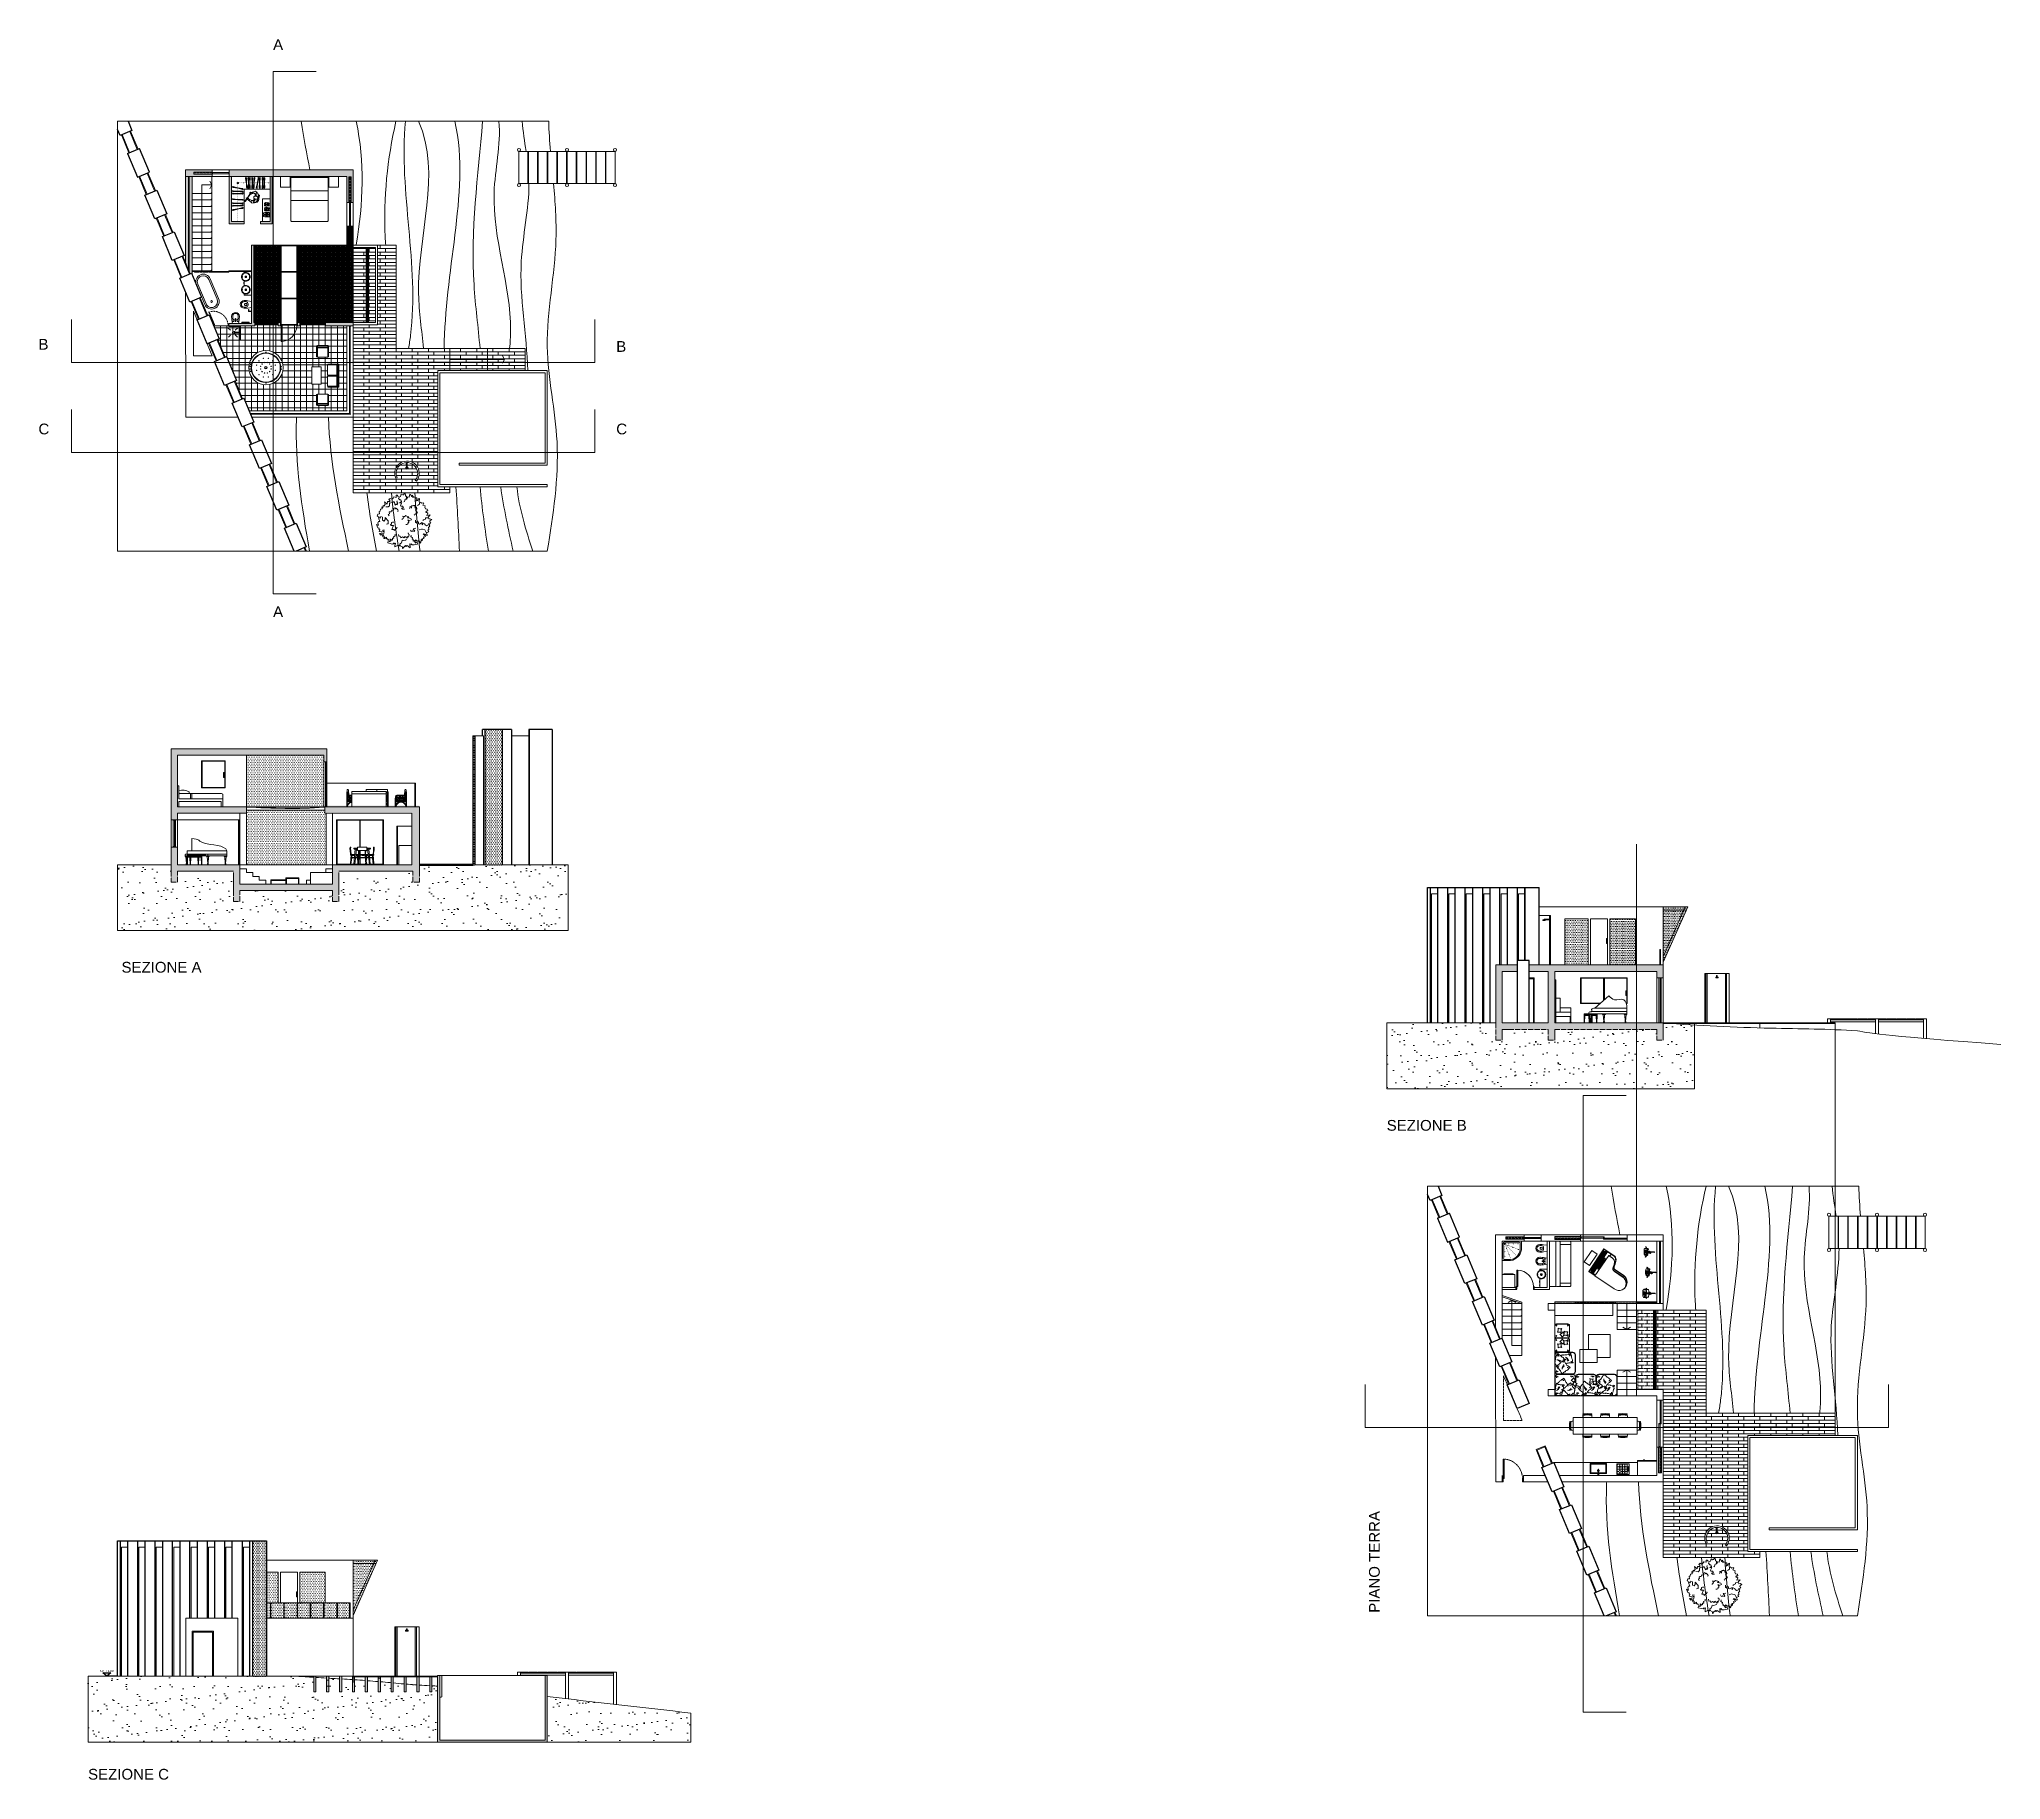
# Model space of a CAD drawing. Header units: millimetres. Extents: x 19901 to 56688, y 13732 to 29551.
# Drawn here: x 37301 to 46429, y 21085 to 29183 of the extents above; entities that cross this region are included whole.
import ezdxf
from ezdxf.enums import TextEntityAlignment as Align

# ---------------------------------------------------------------- set-up
doc = ezdxf.new("R2010")
doc.units = ezdxf.units.MM
for name, pattern in [('0', [0]), ('ACAD_ISO02W100', [15, 12, -3]), ('ACAD_ISO03W100', [30, 12, -18]), ('ACAD_ISO04W100', [30, 24, -3, 0, -3]), ('DOT2', [0.125, 0, -0.125]), ('PUNTO2', [3.175, 0, -3.175]), ('TRATTEGGIATA2', [0.375, 0.25, -0.125])]:
    doc.linetypes.add(name, pattern=pattern)
doc.layers.get('0').update_dxf_attribs({"lineweight": 18})
doc.layers.add('A-ANNO-SYMB', color=3, linetype='Continuous')
doc.layers.add('A-ANNO-TEXT', color=3, linetype='Continuous')
for name, color, linetype, lineweight in [('A-DOOR-FULL', 4, 'Continuous', 18), ('A-FURN', 9, 'Continuous', 13), ('curve di livello', 6, 'Continuous', 9), ('MURO', 1, 'Continuous', 25), ('pavimentazione esterna', 51, 'Continuous', 15), ('PROIEZIONI', 145, 'Continuous', 13), ('PROIEZIONI_finissime_fine lines', 251, 'Continuous', 5), ('SEZIONI_medie_small_section', 2, 'Continuous', 9), ('VEGETAZIONE', 94, 'Continuous', 5), ('VERDE_alberi', 104, 'Continuous', 5), ('vetro', 140, 'Continuous', 15), ('Wall', 7, 'Continuous', 20)]:
    doc.layers.add(name, color=color, linetype=linetype, lineweight=lineweight)
doc.layers.add('ACQUA - water hatch', color=7, linetype='Continuous', lineweight=5, true_color=0x0f87ff)
doc.layers.add('VERDE_giardino_garden', color=7, linetype='Continuous', lineweight=5, true_color=0x426227)
doc.styles.add('ARIAL', font='arial.ttf')
doc.styles.get("Standard").update_dxf_attribs({"font": 'arial.ttf'})
pattern_1 = [(180, (55605.046, 493.5), (-2e-15, -28.575), []), (270, (55605.046, 493.5), (28.575, -4e-15), [])]
pattern_2 = [(37.5, (-2.84, -507.335), (-3.20006, 97.88265), [0, -77.216, 0, -86.36, 0, -82.55]), (7.5, (-2.84, -507.33), (89.90466, 143.36502), [0, -41.656, 0, -69.596, 0, -26.67]), (327.5, (-65.32, -507.335), (158.19847, 0.28744), [0, -25.4, 0, -91.44, 0, -119.38]), (317.5, (-65.32, -507.33), (152.7113, 44.58586), [0, -12.7, 0, -59.944, 0, -68.58])]
pattern_3 = [(0, (2637.012, 4037.536), (3.96875, 7.9375), [0, -7.9375])]

msp = doc.modelspace()

# ---------------------------------------------------------------- texts
at = {"char_height": 50, "attachment_point": 1}
for s, insert in [('\\pt400;SEZIONE A', (37684.3, 24890.2)), ('\\pt400;SEZIONE B', (43571.7, 24154.6)), ('\\pt400;SEZIONE C', (37528.8, 21135.5))]:
    msp.add_mtext_dynamic_manual_height_columns(s, width=1017.121, gutter_width=12.5, heights=[0], dxfattribs=dict(at, insert=insert))
at = {"insert": (43489.4, 21861.7), "char_height": 50, "attachment_point": 1, "rotation": 90}
msp.add_mtext_dynamic_manual_height_columns('PIANO TERRA', width=1017.121, gutter_width=12.5, heights=[0], dxfattribs=at)
at = {"layer": 'A-ANNO-TEXT', "style": 'ARIAL'}
msp.add_text('NPT+1.00', height=10, rotation=0.06501, dxfattribs=at).set_placement((37615.4, 21586), align=Align.CENTER)
at = {"layer": 'Wall', "char_height": 50, "attachment_point": 1}
for s, insert in [('A', (38389.7, 29182.9)), ('B', (37297.9, 27788.5)), ('B', (39986.5, 27778.4)), ('C', (37297.9, 27394.5)), ('C', (39986.5, 27394.5)), ('A', (38389.7, 26544.7))]:
    msp.add_mtext_dynamic_manual_height_columns(s, width=228.068, gutter_width=12.5, heights=[0], dxfattribs=dict(at, insert=insert))

# ---------------------------------------------------------------- blocks, each defined once
blk = doc.blocks.new('A$C396F796F')
at = {"layer": 'VERDE_alberi'}
for points in [[(-2.73, 2.35), (-2.81, 2.56), (-2.69, 2.56), (-2.69, 2.74), (-2.45, 2.74), (-2.63, 3.01), (-2.63, 3.13), (-2.48, 3.09), (-2.39, 2.99), (-2.39, 3.3), (-2.21, 3.34), (-2.21, 3.22), (-2.11, 3.13), (-2.03, 3.47), (-2.15, 3.58), (-1.9, 3.77), (-1.87, 3.51), (-1.84, 3.34), (-1.9, 3.13), (-1.63, 3.08), (-1.63, 3.27), (-1.4, 3.27), (-1.42, 3.05)], [(-1.25, 3.85), (-1.35, 3.71), (-1.59, 3.82), (-1.67, 3.44)], [(-1.25, 3.85), (-1.12, 3.81), (-1.07, 4), (-0.58, 4.23), (-0.7, 4.02), (-0.7, 3.9), (-0.37, 4), (-0.13, 3.94), (-0.15, 3.73), (0.24, 3.87), (0.42, 3.9), (0.35, 3.67), (0.6, 3.6), (0.5, 3.34), (0.03, 3.34), (-0.1, 3.11), (0.14, 2.95), (0.45, 2.93), (-0.04, 2.53), (-0.46, 2.53), (-0.49, 2.56), (-0.52, 2.78)], [(0.48, 3.8), (0.63, 4.12), (0.92, 4), (0.95, 3.8), (1.32, 3.84), (1.35, 3.67), (1.63, 3.63), (1.68, 3.5), (1.68, 3.41), (1.99, 3.45), (1.86, 3.28), (2.2, 3.25), (2.07, 3.13), (2.31, 2.96)], [(2.31, 2.96), (2.72, 3.04), (2.39, 2.64), (2.76, 2.6), (2.76, 2.42), (2.69, 2.35), (2.71, 2.26), (2.91, 2.29), (3.03, 2.44), (3.2, 2.23), (3.09, 1.98), (3.26, 1.77), (3.44, 1.7), (3.36, 1.37), (3.44, 1.36), (3.67, 1.33), (3.68, 1.2), (3.5, 1.07), (3.5, 0.99)], [(-3.65, 0.01), (-3.92, 0.27), (-4.15, 0.38), (-4.04, 0.42), (-3.86, 0.42), (-3.68, 0.76), (-3.43, 0.81), (-3.31, 0.69), (-3.34, 0.61), (-3.1, 0.51), (-2.89, 0.48), (-2.92, 0.22), (-2.86, 0.01), (-2.77, -0.18)], [(-3.65, 0.01), (-3.81, -0.1), (-3.67, -0.23), (-3.97, -0.67), (-3.66, -0.7), (-3.68, -0.66), (-3.39, -0.65), (-3.52, -0.84), (-3.38, -0.85), (-3.56, -1), (-3.56, -1.28), (-3.46, -1.74), (-3.18, -1.72), (-3.16, -1.56), (-3.29, -1.52), (-3.08, -1.33), (-2.97, -1.45), (-2.88, -1.42), (-3.01, -1.14), (-2.73, -1.15), (-2.71, -0.96), (-2.51, -1.04), (-2.36, -0.8), (-2.12, -0.82)], [(-3.61, 0.81), (-3.76, 0.94), (-3.61, 1.06), (-3.86, 1.52), (-3.55, 1.52), (-3.58, 1.49), (-3.29, 1.45), (-3.4, 1.64), (-3.26, 1.64), (-3.43, 1.81), (-3.4, 2.08), (-3.26, 2.54), (-2.98, 2.49), (-2.98, 2.33), (-3.1, 2.3), (-2.92, 2.1), (-2.79, 2.2), (-2.71, 2.16), (-2.86, 1.9), (-2.58, 1.88), (-2.58, 1.69), (-2.37, 1.75), (-2.25, 1.5), (-2.02, 1.49)], [(-2.04, 0.99), (-2.31, 0.97), (-2.3, 0.91), (-2.27, 0.77), (-2.52, 0.65), (-2.48, 0.55), (-2.37, 0.42), (-2.52, 0.19), (-2.37, 0.08), (-2.32, 0.09), (-2.4, -0.08), (-2.55, -0.14), (-2.54, -0.35), (-2.33, -0.32), (-2.37, -0.46), (-2.08, -0.53), (-2.03, -0.52), (-1.86, -0.44), (-1.87, -0.35)], [(-1.02, 1.29), (-1.02, 1.19), (-1.23, 1.32), (-1.13, 1.37), (-1.23, 1.4), (-1.47, 1.62), (-1.31, 1.71), (-1.31, 1.96), (-0.71, 1.76), (-0.71, 2.14), (-0.63, 2.18), (-0.5, 2.01), (-0.32, 2.01), (-0.26, 1.89), (-0.26, 1.71)], [(-0.58, -0.04), (-0.58, -0.2), (-0.5, -0.33), (-0.44, -0.41), (-0.37, -0.37), (-0.25, -0.51), (-0.13, -0.5), (0.1, -0.36), (-0.01, -0.56), (0.1, -0.88), (0.29, -0.77), (0.34, -0.6), (0.4, -0.3), (0.53, -0.49), (0.59, -0.34), (0.71, 0.02), (0.69, 0), (0.53, 0.19), (0.64, 0.4), (0.56, 0.39), (0.4, 0.29), (0.3, 0.34), (0.18, 0.48), (0.15, 0.53)], [(0.66, 2.35), (0.89, 2.49), (0.92, 2.43), (0.98, 2.3), (1.25, 2.35), (1.28, 2.25), (1.26, 2.08), (1.52, 1.98), (1.47, 1.8), (1.42, 1.78), (1.59, 1.69), (1.74, 1.74), (1.85, 1.56), (1.67, 1.46), (1.78, 1.37), (1.59, 1.14), (1.54, 1.12), (1.36, 1.08), (1.32, 1.16)], [(1.63, 0.15), (1.63, 0.44), (1.79, 0.58), (1.82, 0.3), (2.07, 0.43), (2.07, 0.69), (2.21, 0.71), (2.57, 0.52), (2.57, 0.84), (2.75, 0.57), (2.99, 0.69), (2.99, 0.8), (3.22, 0.99), (3.4, 0.91), (3.5, 0.71), (3.83, 0.61), (3.71, 0.4), (3.74, 0.27), (4, 0.09), (3.74, -0.03), (3.55, -0.02), (3.53, -0.17), (3.11, -0.16), (3.08, 0.02), (2.78, 0.13), (2.7, 0.22)], [(2, 2.85), (1.97, 2.5), (2.15, 2.32), (2.5, 2.32), (2.59, 2.13), (2.66, 1.8), (2.76, 1.66), (2.25, 1.47), (2.44, 1.31), (2.29, 1.26), (2.51, 1.12), (2.71, 1.24), (2.86, 1.19)], [(-2.84, -1.48), (-2.99, -1.7), (-3.03, -1.76), (-2.92, -1.93), (-3.3, -2.19), (-3.18, -2.25), (-2.78, -2.29), (-2.97, -2.45), (-2.76, -2.47), (-2.66, -2.37), (-2.61, -2.67), (-2.37, -2.62), (-2.44, -2.75), (-2.36, -2.92), (-2.17, -2.83), (-1.97, -2.58), (-1.99, -2.82), (-2.15, -3.05), (-2.13, -3.21), (-1.75, -3), (-1.55, -2.93), (-1.36, -2.84), (-1.29, -2.47), (-1.26, -2.32), (-1.38, -1.99)], [(-1.13, -1.51), (-1.21, -1.15), (-1.54, -1.35), (-1.61, -1.29), (-1.53, -1.1), (-1.63, -0.94), (-1.56, -0.83), (-1.4, -0.74)], [(0.03, -1.48), (-0.25, -1.48), (-0.4, -1.64), (-0.11, -1.66), (-0.23, -1.92), (-0.49, -1.92), (-0.52, -2.06), (-0.32, -2.42), (-0.64, -2.43), (-0.37, -2.6), (-0.48, -2.84), (-0.6, -2.85), (-0.77, -3.07), (-0.69, -3.26), (-0.5, -3.35), (-0.39, -3.68), (-0.18, -3.56), (-0.05, -3.58), (0.14, -3.84), (0.25, -3.58), (0.23, -3.39), (0.39, -3.36), (0.37, -2.94), (0.19, -2.92), (0.08, -2.63), (-0.02, -2.54)], [(0.5, -3.33), (0.8, -3.62), (0.74, -3.11), (1.07, -3.27), (1.17, -3.12), (1.14, -3.02), (1.21, -2.96), (1.36, -3.09), (1.38, -3.28), (1.64, -3.19), (1.68, -2.92), (1.93, -2.83), (2.12, -2.87), (2.23, -2.55), (2.31, -2.59), (2.52, -2.68), (2.59, -2.58), (2.51, -2.37), (2.68, -2.13)], [(0.77, -1.27), (0.81, -1.33), (0.81, -1.37), (0.97, -1.43), (0.97, -1.54), (0.88, -1.62), (1.09, -1.64), (1.09, -1.76), (1.57, -1.45), (1.67, -1.66), (1.96, -1.6), (1.81, -1.43), (1.99, -1.37), (2.17, -1.4), (2.2, -1.2), (2.15, -1.19), (2.17, -0.94), (1.78, -0.9), (2.02, -0.8), (1.99, -0.65), (1.88, -0.69), (1.78, -0.63), (1.78, -0.55)], [(3.11, -0.16), (3.36, -0.31), (3.42, -0.35), (3.39, -0.55), (3.84, -0.63), (3.76, -0.73), (3.42, -0.94), (3.66, -1), (3.48, -1.11), (3.34, -1.06), (3.42, -1.36), (3.18, -1.41), (3.29, -1.5), (3.29, -1.68), (3.08, -1.68), (2.8, -1.54), (2.92, -1.75), (3.15, -1.89), (3.21, -2.05), (2.78, -2.01), (2.57, -2.03), (2.36, -2.03), (2.17, -1.77)], [(-1.75, -3.09), (-1.75, -3.16), (-1.64, -3.41), (-1.42, -3.26), (-1.32, -3.43), (-0.99, -3.35), (-0.94, -3.54), (-0.79, -3.46), (-0.62, -3.55), (-0.54, -3.42)]]:
    blk.add_lwpolyline(points, dxfattribs=at)
blk = doc.blocks.new('REF36T')
for p, q in [((0, -26.999999), (36, -26.999999)), ((11, -27.999999), (11, -28.999999)), ((11, -28.999999), (13, -28.999999)), ((12, -26.999999), (12, -28.999999)), ((13, -28.999999), (13, -27.999999))]:
    blk.add_line(p, q)
blk.add_lwpolyline([(0, -27.999999), (0, 0), (36, 0), (36, -27.999999)], close=True)
blk = doc.blocks.new('Guitar Stand Accoustic')
at = {"lineweight": 0}
for p, q in [((-9.1, 6.5), (-6.6, 8.1)), ((-8.7, 5.9), (-9.1, 6.5)), ((-7, 6.9), (-8.7, 5.9)), ((-7.2, 2.1), (-7.1, 6.4)), ((-7, 2.9), (-7.2, 2.1)), ((-7, 2.7), (-7.2, 1.8)), ((-7.2, 1.8), (-7.2, 2.1)), ((-7.2, 1.8), (-6.4, 1.1)), ((-7, 6.9), (-7.1, 6.4)), ((-6.9, 7.2), (-7, 6.9)), ((-6.2, 3.6), (-7, 2.9)), ((-6.2, 3.4), (-7, 2.7)), ((-6.6, 7.5), (-6.9, 7.2)), ((-6.7, 5.4), (-6.6, 7.5)), ((-6.5, 5.8), (-6.7, 5.4)), ((-6.5, 5.5), (-6.7, 5.2)), ((-6.7, 5.2), (-6.7, 5.4)), ((-6.7, 5.2), (-6.4, 4.9)), ((-6.4, 10.1), (-6.6, 9.8)), ((-6.6, 8.1), (-6.6, 9.8)), ((-6.6, 7.5), (-6.6, 8.1)), ((-6, 6.1), (-6.5, 5.8)), ((-6, 5.8), (-6.5, 5.5)), ((-5.9, 10.4), (-6.4, 10.1)), ((-6.4, 4.9), (-6, 4.2)), ((-6.4, 1.1), (-4.8, 0.4)), ((-6, 4.2), (-6.2, 3.6)), ((-6, 4.1), (-6.2, 3.4)), ((-4.5, 6.5), (-6, 6.1)), ((-4.5, 6.2), (-6, 5.8)), ((-6, 4.2), (-6, 4.1)), ((-4.4, 10.8), (-5.9, 10.4)), ((-4.8, 0.4), (-2.6, 0)), ((-2.8, 6.6), (-4.5, 6.5)), ((-2.8, 6.4), (-4.5, 6.2)), ((-2.7, 11), (-4.4, 10.8)), ((-2.9, 2.3), (-3, 2)), ((-3, 2), (-1.7, 2)), ((-2.9, 2.5), (-2.9, 2.3)), ((-2.9, 2.5), (3, 2.4)), ((-2.9, 2.3), (3, 2.2)), ((-0.9, 6.6), (-2.8, 6.6)), ((-0.9, 6.4), (-2.8, 6.4)), ((-1.8, 11), (-2.7, 11)), ((-2.6, 0), (2.6, 0)), ((-1.3, 5.1), (-2.2, 4.7)), ((-2.2, 4.7), (-2.2, 4.2)), ((-2.2, 4.2), (-1.3, 3.8)), ((-1.4, 13.6), (-1.9, 13.6)), ((-1.9, 13.6), (-1.9, 13.4)), ((-1.9, 13.4), (-1.4, 13.4)), ((-1.8, 13.1), (-1.8, 12.9)), ((-1.3, 13.1), (-1.8, 13.1)), ((-1.8, 12.9), (-1.3, 12.9)), ((-1.8, 12.5), (-1.8, 12.3)), ((-1.3, 12.5), (-1.8, 12.5)), ((-1.8, 12.3), (-1.3, 12.3)), ((-1.8, 11), (-0.8, 11.6)), ((-0.8, 11), (-1.8, 11)), ((-1.1, 5), (-1.8, 4.7)), ((-1.8, 4.7), (-1.8, 4.3)), ((-1.8, 4.3), (-1.1, 3.9)), ((-0.8, 2), (-1.7, 2)), ((-1.4, 13.5), (-1.4, 13.6)), ((-1.4, 13.5), (-1.2, 13.5)), ((-1.4, 13.4), (-1.4, 13.5)), ((-1.4, 13.4), (-1.4, 13.4)), ((-1.4, 13.4), (-1.2, 13.4)), ((-1.3, 13.6), (-1.2, 14.3)), ((-1.2, 13.5), (-1.3, 13.6)), ((-1.3, 13.6), (1.7, 13.5)), ((-1.3, 13), (-1.3, 13.1)), ((-1.3, 13), (-1.2, 13)), ((-1.3, 12.9), (-1.3, 13)), ((-1.3, 12.9), (-1.3, 12.9)), ((-1.3, 12.9), (-1.1, 12.9)), ((-1.3, 12.5), (-1.1, 12.4)), ((-1.3, 12.5), (-1.3, 12.5)), ((-1.3, 12.3), (-1.3, 12.5)), ((-1.3, 12.3), (-1.3, 12.3)), ((-1.3, 12.3), (-1, 12.3)), ((-0.9, 5.2), (-1.3, 5.1)), ((-1.3, 3.8), (-0.1, 3.7)), ((-1.2, 14.3), (-0.4, 14.3)), ((-1.2, 13.4), (-1.2, 13.5)), ((-1.2, 13), (-1.2, 13.4)), ((-1.1, 12.9), (-1.2, 13)), ((-1.1, 12.4), (-1.1, 12.9)), ((-1, 12.3), (-1.1, 12.4)), ((0.1, 5.1), (-1.1, 5)), ((-1.1, 3.9), (0.1, 3.8)), ((-0.9, 2.2), (-1.1, 2.1)), ((-1.1, 2.1), (-0.8, 2.1)), ((-1, 11.9), (-1, 12.3)), ((-0.8, 11.6), (-1, 11.9)), ((-0.9, 6.6), (-0.8, 11)), ((-0.9, 6.4), (-0.9, 6.6)), ((-0.9, 5.2), (-0.9, 6.4)), ((-0.9, 5), (-0.9, 5.2)), ((0, 5.1), (-0.9, 5)), ((-0.8, 2.1), (-0.9, 2.2)), ((-0.7, 13.3), (-0.8, 13.2)), ((-0.8, 12.9), (-0.8, 13.2)), ((-0.7, 13), (-0.8, 12.9)), ((-0.8, 12.9), (-0.6, 12.9)), ((-0.8, 11.4), (-0.8, 11.6)), ((-0.8, 11.6), (-0.8, 11.6)), ((-0.8, 11.4), (-0.8, 11.3)), ((-0.8, 11.4), (1.2, 11.4)), ((-0.8, 11), (-0.8, 11.3)), ((-0.8, 11.3), (1.2, 11.3)), ((-0.7, 11.3), (-0.8, 11.3)), ((-0.8, 5.1), (-0.7, 11.3)), ((-0.8, 2.4), (-0.8, 5.1)), ((-0.8, 2), (0, 1.9)), ((-0.6, 13.2), (-0.7, 13.3)), ((-0.6, 12.9), (-0.7, 13)), ((-0.6, 12.8), (-0.7, 12.7)), ((-0.7, 12.4), (-0.7, 12.7)), ((-0.6, 12.4), (-0.7, 12.5)), ((-0.7, 12.5), (-0.7, 12.4)), ((-0.7, 12.4), (-0.6, 12.4)), ((-0.7, 12.2), (-0.7, 12.1)), ((-0.6, 12.1), (-0.7, 12.2)), ((-0.7, 11.8), (-0.7, 12.1)), ((-0.6, 11.8), (-0.7, 11.9)), ((-0.7, 11.9), (-0.7, 11.8)), ((-0.7, 11.8), (-0.6, 11.8)), ((-0.7, 11.3), (-0.7, 11.8)), ((-0.3, 11.3), (-0.7, 11.3)), ((-0.6, 2.2), (-0.7, 2.1)), ((-0.7, 2.1), (-0.4, 2.1)), ((-0.6, 12.9), (-0.6, 13.2)), ((0, 11.3), (-0.6, 12.9)), ((-0.6, 12.7), (-0.6, 12.8)), ((-0.6, 12.4), (-0.6, 12.7)), ((-0.3, 11.3), (-0.6, 12.4)), ((-0.6, 11.8), (-0.6, 12.1)), ((-0.4, 2.1), (-0.6, 2.2)), ((-0.5, 2.4), (-0.3, 11.3)), ((-0.4, 14.3), (-0.2, 22.1)), ((-0.4, 14.3), (-0.3, 14.3)), ((-0.2, 2.2), (-0.4, 2.1)), ((-0.4, 2.1), (-0.1, 2.1)), ((-0.3, 14.3), (-0.2, 15.9)), ((-0.3, 14.3), (0.8, 14.2)), ((0, 11.3), (-0.3, 11.3)), ((-0.2, 22.1), (0.6, 22.1)), ((-0.2, 15.9), (0.3, 16.9)), ((-0.1, 2.1), (-0.2, 2.2)), ((-0.1, 2.4), (0, 11.3)), ((0.2, 11.3), (0, 11.3)), ((0, 5.1), (0.2, 5.1)), ((0.9, 1.9), (0, 1.9)), ((0.1, 5.1), (1.3, 5)), ((1.2, 3.9), (0.1, 3.8)), ((0.1, 2.1), (0.3, 2.2)), ((0.4, 2.1), (0.1, 2.1)), ((0.2, 11.3), (0.4, 11.3)), ((0.2, 5.1), (1.1, 5)), ((0.2, 2.4), (0.3, 5.1)), ((1.5, 3.8), (0.2, 3.7)), ((0.3, 16.9), (0.5, 16.5)), ((0.3, 5.1), (0.4, 11.3)), ((0.3, 2.2), (0.4, 2.1)), ((0.4, 11.3), (1.1, 12.9)), ((0.4, 11.3), (0.7, 11.3)), ((0.6, 22), (0.5, 16.5)), ((0.5, 16.5), (0.8, 15.9)), ((0.5, 2.1), (0.6, 2.1)), ((0.8, 2), (0.5, 2.1)), ((0.6, 22.1), (0.6, 22)), ((0.6, 5.1), (0.7, 11.3)), ((0.6, 2.4), (0.6, 5.1)), ((0.6, 2.1), (0.8, 2)), ((0.7, 11.3), (1, 12.4)), ((0.7, 11.3), (1.1, 11.3)), ((0.8, 15.9), (0.8, 14.2)), ((1.7, 14.2), (0.8, 14.2)), ((0.8, 2), (1, 2.1)), ((1.1, 2), (0.8, 2)), ((0.9, 2.3), (1, 5)), ((0.9, 1.9), (1.8, 2)), ((1, 12.7), (1.1, 12.7)), ((1, 12.4), (1, 12.7)), ((1.2, 12.4), (1, 12.4)), ((1, 12.4), (1.1, 12.4)), ((1, 12.1), (1.1, 12.2)), ((1, 11.8), (1, 12.1)), ((1.2, 11.8), (1, 11.8)), ((1, 11.8), (1.1, 11.8)), ((1, 5), (1.1, 11.3)), ((1, 2.1), (1.1, 2)), ((1.1, 13.2), (1.2, 13.2)), ((1.1, 12.9), (1.1, 13.2)), ((1.2, 12.9), (1.1, 12.9)), ((1.1, 12.9), (1.1, 12.9)), ((1.1, 12.9), (1.2, 12.9)), ((1.1, 12.7), (1.2, 12.7)), ((1.1, 12.4), (1.2, 12.4)), ((1.1, 12.2), (1.2, 12.1)), ((1.1, 11.8), (1.2, 11.8)), ((1.1, 11.3), (1.1, 11.8)), ((1.1, 11.3), (1.2, 11.3)), ((1.1, 6.6), (1.2, 10.9)), ((1.1, 6.6), (3, 6.5)), ((1.1, 6.4), (1.1, 6.6)), ((1.1, 6.4), (3, 6.3)), ((1.1, 5.1), (1.1, 6.4)), ((1.1, 5.1), (1.5, 5.1)), ((1.1, 5), (1.1, 5.1)), ((1.2, 12.9), (1.2, 13.2)), ((1.2, 13.2), (1.2, 13.2)), ((1.2, 12.4), (1.2, 12.7)), ((1.2, 11.8), (1.2, 12.1)), ((1.2, 11.6), (1.3, 11.7)), ((1.2, 11.4), (1.2, 11.6)), ((1.2, 11.4), (1.2, 11.3)), ((1.2, 10.9), (1.2, 11.3)), ((1.2, 10.9), (2.6, 10.9)), ((2, 4.2), (1.2, 3.9)), ((1.3, 11.7), (1.4, 11.8)), ((1.3, 11.7), (2.6, 10.9)), ((1.3, 5), (2, 4.6)), ((1.3, 3.4), (1.5, 3.7)), ((2.6, 2.7), (1.3, 3.4)), ((1.4, 11.8), (1.5, 12.3)), ((1.5, 12.4), (1.6, 12.8)), ((1.8, 12.4), (1.5, 12.4)), ((1.5, 12.3), (1.5, 12.4)), ((1.8, 12.2), (1.5, 12.3)), ((1.5, 5.1), (1.7, 5)), ((1.5, 5), (2.3, 4.5)), ((1.5, 5), (1.7, 5)), ((2.3, 4.2), (1.5, 3.8)), ((2.3, 4), (1.5, 3.7)), ((1.6, 13), (1.7, 13.3)), ((1.8, 13), (1.6, 13)), ((1.6, 12.8), (1.6, 13)), ((1.8, 12.8), (1.6, 12.8)), ((1.7, 13.5), (1.7, 14.2)), ((1.9, 13.5), (1.7, 13.5)), ((1.7, 13.5), (1.7, 13.5)), ((1.7, 13.3), (1.7, 13.5)), ((1.8, 13.3), (1.7, 13.3)), ((1.7, 5), (2.5, 5)), ((2.3, 13.3), (1.8, 13.3)), ((1.8, 13.3), (1.8, 13.3)), ((1.8, 13), (2.3, 13)), ((1.8, 13), (1.8, 13)), ((1.8, 12.8), (1.8, 13)), ((2.3, 12.8), (1.8, 12.8)), ((1.8, 12.8), (1.8, 12.8)), ((1.8, 12.4), (2.3, 12.4)), ((1.8, 12.4), (1.8, 12.4)), ((1.8, 12.2), (1.8, 12.4)), ((1.8, 12.2), (1.8, 12.2)), ((2.3, 12.2), (1.8, 12.2)), ((3, 1.9), (1.8, 2)), ((1.9, 13.5), (2.4, 13.5)), ((1.9, 13.5), (1.9, 13.5)), ((1.8, 13.3), (1.9, 13.5)), ((2, 4.6), (2, 4.2)), ((2.4, 13.5), (2.3, 13.3)), ((2.3, 13), (2.3, 12.8)), ((2.3, 12.4), (2.3, 12.2)), ((2.3, 4.5), (2.3, 4.2)), ((2.3, 4.2), (2.3, 4)), ((2.5, 5), (4.6, 4.7)), ((2.6, 10.9), (3.1, 10.9)), ((3.2, 2.8), (2.6, 2.7)), ((4.8, 0.2), (2.6, 0)), ((3, 6.5), (4.7, 6.3)), ((3, 6.3), (4.7, 6.1)), ((3, 2.4), (3, 2.2)), ((3, 2.2), (3, 1.9)), ((3.1, 10.9), (4.8, 10.6)), ((4.3, 2.7), (3.2, 2.8)), ((4.8, 2.6), (4.3, 2.7)), ((4.6, 4.7), (5.8, 4)), ((4.7, 6.3), (6.2, 5.9)), ((4.7, 6.1), (6.2, 5.6)), ((4.8, 10.6), (6.2, 10.2)), ((5.9, 3.3), (4.8, 2.6)), ((6.5, 0.8), (4.8, 0.2)), ((5.8, 4), (5.9, 3.3)), ((6.6, 4.6), (6.1, 4)), ((6.1, 4), (6.3, 3.4)), ((6.1, 4), (6.1, 3.9)), ((6.1, 3.9), (6.3, 3.1)), ((6.2, 10.2), (6.8, 9.9)), ((6.2, 5.9), (6.7, 5.5)), ((6.2, 5.6), (6.7, 5.3)), ((6.3, 3.4), (7.1, 2.7)), ((6.3, 3.1), (7.1, 2.4)), ((7.3, 1.6), (6.5, 0.8)), ((6.8, 5), (6.6, 4.6)), ((6.7, 5.5), (6.8, 5.2)), ((6.7, 5.3), (6.8, 5)), ((6.8, 9.9), (6.9, 9.5)), ((6.8, 5.2), (6.9, 7.3)), ((6.8, 5), (6.8, 5.2)), ((6.9, 8.1), (6.9, 9.5)), ((6.9, 8.1), (9.3, 6.6)), ((6.9, 7.3), (6.9, 8.1)), ((6.9, 7.3), (7.1, 7.1)), ((8.8, 5.9), (7.1, 7.1)), ((7.1, 7.1), (7.2, 7)), ((7.1, 2.7), (7.3, 1.8)), ((7.1, 2.4), (7.3, 1.6)), ((7.2, 7), (7.4, 6.2)), ((7.3, 1.8), (7.4, 6.2)), ((7.3, 1.6), (7.3, 1.8)), ((8.9, 5.9), (8.8, 5.9)), ((9.3, 6.6), (8.9, 5.9))]:
    blk.add_line(p, q, dxfattribs=at)
blk = doc.blocks.new('Guitar Stand Electric')
for p, q in [((-9.3, 2.9), (-6, 4.8)), ((-8.8, 2.2), (-9.3, 2.9)), ((-5.5, 4.2), (-8.8, 2.2)), ((-6.2, 7.4), (-5.2, 7.6)), ((-6.2, 5.7), (-6.2, 7.4)), ((-6.2, 5.7), (-6.2, 5.5)), ((-6.1, 5), (-6.2, 5.5)), ((-5.3, 4), (-6.2, 3.4)), ((-6.2, 1.7), (-6.2, 3.4)), ((-6.1, 1.1), (-6.2, 1.7)), ((-6.1, 5), (-6, 4.8)), ((-4.8, 0.3), (-6.1, 1.1)), ((-6, 4.8), (-5.9, 4.6)), ((-5.9, 4.6), (-5.5, 4.2)), ((-5.5, 4.2), (-5.3, 4)), ((-5.3, 4), (-5.1, 3.9)), ((-5.2, 7.6), (-4.4, 7.3)), ((-5.1, 3.9), (-4.9, 3.1)), ((-2, 0), (-4.8, 0.3)), ((-4.5, 5.6), (-4.4, 6.9)), ((-4.5, 5.6), (-4.5, 5.3)), ((-4.4, 6.9), (-4.4, 7.3)), ((-4.4, 6.9), (-4, 6.6)), ((-4, 6.6), (-3.3, 6.5)), ((-3.3, 6.5), (-0.7, 8)), ((-3.3, 6.5), (-3.1, 6.4)), ((-3.2, 4.5), (-2.8, 4.7)), ((-3.2, 4.5), (-2.6, 4.1)), ((-3.1, 6.4), (-2, 6.3)), ((-2.7, 3.1), (-3, 2.2)), ((-3, 2.2), (-2.7, 1.9)), ((-2.8, 4.7), (-1.8, 4.6)), ((-2.4, 3.6), (-2.7, 3.1)), ((-2.7, 1.9), (-2.2, 1.7)), ((-2.6, 4.1), (-2.4, 3.6)), ((-2.2, 1.7), (-1.5, 1.5)), ((-0.7, 7.1), (-2, 6.3)), ((-2, 6.3), (-1.1, 6.4)), ((-2, 6.3), (-2, 6.3)), ((2, 0), (-2, 0)), ((-1.8, 4.6), (-0.8, 4.6)), ((-1.5, 1.9), (-1.5, 1.5)), ((-1.5, 1.9), (1.6, 1.8)), ((-1.5, 1.5), (1.6, 1.5)), ((-1.5, 1.1), (-1.5, 1.5)), ((-1.5, 1.5), (-1.5, 1.5)), ((1.6, 1), (-1.5, 1.1)), ((-1.2, 9.7), (0.5, 11.8)), ((-1.2, 10.2), (-0.4, 11.1)), ((-1.2, 9.7), (-1.2, 10.2)), ((-0.7, 9.5), (-1.2, 9.7)), ((-1.2, 4), (-0.8, 4)), ((-1.2, 4), (-1.2, 3.9)), ((-1.2, 3.9), (1.4, 3.9)), ((-1.2, 3.7), (-1.2, 3.9)), ((1.4, 3.7), (-1.2, 3.7)), ((-1.2, 3.4), (1.4, 3.3)), ((-1.2, 3.4), (-1.2, 3.2)), ((-1.2, 3.2), (1.4, 3.2)), ((-1.2, 3.1), (-1.2, 3.2)), ((1.4, 3), (-1.2, 3.1)), ((-1.2, 2.5), (-1.1, 2.7)), ((-1.2, 2.4), (-1.1, 2.5)), ((-1.2, 2.5), (-1.2, 2.4)), ((1.3, 2.2), (-1.2, 2.4)), ((-1.1, 6.4), (-0.7, 6.7)), ((-1.1, 2.7), (1.5, 2.5)), ((-1.1, 2.7), (-1.1, 2.5)), ((-1.1, 2.5), (1.5, 2.3)), ((-0.9, 3.2), (-1, 3.1)), ((-1, 3.1), (-0.8, 3.1)), ((-0.8, 3.9), (-0.9, 3.9)), ((-0.9, 3.9), (-0.9, 3.8)), ((-0.9, 3.8), (-0.8, 3.8)), ((-0.8, 3.2), (-0.9, 3.2)), ((-0.7, 2.4), (-0.9, 2.5)), ((-0.9, 2.5), (-0.9, 2.4)), ((-0.9, 2.4), (-0.8, 2.4)), ((-0.8, 4.6), (-0.7, 4.7)), ((-0.8, 4.5), (-0.8, 4.6)), ((-0.8, 4.5), (1.3, 4.4)), ((-0.8, 4.2), (-0.8, 4.5)), ((-0.8, 4.2), (1.2, 4.2)), ((-0.8, 4), (-0.8, 4.2)), ((1.2, 4), (-0.8, 4)), ((-0.8, 4), (-0.8, 4)), ((-0.7, 3.8), (-0.8, 3.9)), ((-0.8, 3.8), (-0.7, 3.8)), ((-0.7, 3.1), (-0.8, 3.2)), ((-0.8, 3.1), (-0.7, 3.1)), ((-0.8, 2.4), (-0.7, 2.4)), ((-0.4, 9.8), (-0.7, 9.7)), ((-0.7, 9.7), (-0.7, 9.5)), ((-0.4, 9.6), (-0.7, 9.5)), ((-0.7, 9.5), (1.3, 9.5)), ((-0.7, 9), (-0.7, 9.5)), ((-0.7, 9.5), (-0.2, 9.5)), ((-0.7, 9), (1.3, 9)), ((-0.7, 8.5), (-0.7, 9)), ((-0.7, 8), (-0.7, 8.5)), ((-0.7, 8.5), (1.3, 8.5)), ((-0.7, 8), (1.3, 8)), ((-0.7, 7.6), (-0.7, 8)), ((-0.7, 8), (-0.7, 8)), ((-0.7, 7.6), (1.3, 7.5)), ((-0.7, 7.2), (-0.7, 7.6)), ((-0.7, 7.2), (1.3, 7.2)), ((-0.7, 7.1), (-0.7, 7.2)), ((-0.7, 6.9), (-0.7, 7.1)), ((-0.7, 6.9), (1.3, 6.9)), ((-0.7, 6.7), (-0.7, 6.9)), ((-0.7, 6.6), (-0.7, 6.7)), ((-0.7, 6.6), (1.3, 6.5)), ((-0.7, 6.2), (-0.7, 6.6)), ((-0.7, 6), (-0.7, 6.2)), ((-0.7, 6.2), (1.3, 6.2)), ((-0.7, 5.7), (-0.7, 6)), ((-0.7, 6), (1.3, 5.9)), ((-0.7, 5.4), (-0.7, 5.7)), ((-0.7, 5.7), (1.3, 5.6)), ((-0.7, 5.2), (-0.7, 5.4)), ((-0.7, 5.4), (1.3, 5.4)), ((-0.7, 5.2), (1.3, 5.1)), ((-0.7, 4.9), (-0.7, 5.2)), ((-0.7, 4.7), (-0.7, 4.9)), ((-0.7, 4.9), (1.3, 4.9)), ((-0.7, 4.7), (1.3, 4.7)), ((-0.7, 2.4), (-0.7, 2.4)), ((-0.6, 1.6), (-0.4, 9.5)), ((-0.5, 3.9), (-0.6, 3.8)), ((-0.6, 3.8), (-0.5, 3.8)), ((-0.5, 3.2), (-0.6, 3.1)), ((-0.6, 3.1), (-0.5, 3.1)), ((-0.5, 2.4), (-0.6, 2.4)), ((-0.6, 2.4), (-0.5, 2.3)), ((-0.4, 3.8), (-0.5, 3.9)), ((-0.5, 3.8), (-0.3, 3.8)), ((-0.4, 3.2), (-0.5, 3.2)), ((-0.5, 3.1), (-0.3, 3.1)), ((-0.5, 2.3), (-0.3, 2.4)), ((-0.3, 2.4), (-0.5, 2.4)), ((-0.4, 11.1), (-0.2, 18.5)), ((-0.4, 11.1), (-0.3, 11.2)), ((-0.1, 10.1), (-0.4, 10)), ((-0.4, 10), (-0.4, 9.8)), ((-0.1, 9.9), (-0.4, 9.8)), ((-0.4, 9.8), (0.1, 9.8)), ((-0.2, 9.7), (-0.4, 9.8)), ((-0.2, 9.5), (-0.4, 9.6)), ((-0.3, 3.8), (-0.4, 3.8)), ((-0.3, 3.1), (-0.4, 3.2)), ((-0.3, 11.8), (0.2, 12.7)), ((-0.3, 11.2), (0.5, 12.2)), ((-0.3, 11.2), (-0.3, 11.8)), ((-0.3, 1.6), (-0.2, 4)), ((-0.3, 2.4), (-0.3, 2.4)), ((-0.2, 18.5), (0.5, 18.5)), ((-0.2, 4), (-0.1, 9.8)), ((-0.2, 9.7), (-0.2, 9.5)), ((0.2, 10.6), (-0.1, 10.4)), ((-0.1, 10.4), (-0.1, 10.3)), ((0.2, 10.4), (-0.1, 10.3)), ((-0.1, 10.3), (0.4, 10.2)), ((0.1, 10), (-0.1, 10.1)), ((0.1, 9.8), (-0.1, 9.9)), ((-0.1, 3.8), (-0.1, 3.8)), ((-0.1, 3.8), (0, 3.8)), ((0.1, 3.8), (-0.1, 3.8)), ((-0.1, 3.2), (-0.1, 3.1)), ((0, 3.2), (-0.1, 3.2)), ((-0.1, 3.1), (0, 3.1)), ((-0.1, 2.4), (-0.1, 2.4)), ((-0.1, 2.4), (0, 2.3)), ((0.1, 2.4), (-0.1, 2.4)), ((0, 1.6), (0.1, 4)), ((0, 3.8), (0.1, 3.8)), ((0.1, 3.1), (0, 3.2)), ((0, 3.1), (0.1, 3.1)), ((0, 2.3), (0.1, 2.3)), ((0.1, 4), (0.2, 10.3)), ((0.1, 10), (0.1, 9.8)), ((0.1, 3.8), (0.1, 3.8)), ((0.1, 2.3), (0.1, 2.4)), ((0.2, 12.7), (0.4, 12.4)), ((0.5, 10.9), (0.2, 10.8)), ((0.2, 10.8), (0.2, 10.6)), ((0.5, 10.8), (0.2, 10.6)), ((0.2, 10.6), (0.7, 10.6)), ((0.4, 10.4), (0.2, 10.6)), ((0.4, 10.2), (0.2, 10.4)), ((0.3, 3.8), (0.2, 3.8)), ((0.2, 3.8), (0.4, 3.8)), ((0.3, 3.1), (0.2, 3.1)), ((0.2, 3.1), (0.3, 3.1)), ((0.3, 2.4), (0.2, 2.3)), ((0.2, 2.3), (0.3, 2.3)), ((0.3, 1.6), (0.4, 4)), ((0.4, 3.8), (0.3, 3.8)), ((0.4, 3.1), (0.3, 3.1)), ((0.3, 3.1), (0.5, 3.1)), ((0.4, 2.4), (0.3, 2.4)), ((0.3, 2.3), (0.5, 2.3)), ((0.5, 18.4), (0.4, 12.4)), ((0.4, 12.4), (0.5, 12.2)), ((0.4, 4), (0.5, 10.6)), ((0.4, 10.4), (0.4, 10.2)), ((0.5, 3.8), (0.4, 3.8)), ((0.4, 3.8), (0.5, 3.8)), ((0.5, 3.1), (0.4, 3.1)), ((0.5, 2.3), (0.4, 2.4)), ((0.5, 18.5), (0.5, 18.4)), ((1.6, 12.3), (0.5, 12.3)), ((0.5, 11.8), (0.5, 12.3)), ((0.5, 12.2), (0.5, 12.3)), ((0.5, 11.8), (1.6, 11.7)), ((0.8, 11.2), (0.5, 11.1)), ((0.5, 11.1), (0.5, 10.9)), ((0.8, 11.1), (0.5, 10.9)), ((0.8, 10.8), (0.5, 10.9)), ((0.5, 10.9), (1.1, 10.9)), ((0.7, 10.6), (0.5, 10.8)), ((0.6, 1.6), (0.7, 4)), ((0.6, 3.8), (0.7, 3.8)), ((0.7, 3.8), (0.6, 3.8)), ((0.6, 3.1), (0.7, 3.1)), ((0.7, 3.1), (0.6, 3.1)), ((0.6, 2.3), (0.7, 2.3)), ((0.7, 2.3), (0.6, 2.3)), ((0.7, 4), (0.8, 10.9)), ((0.8, 10.8), (0.7, 10.6)), ((0.7, 3.8), (0.9, 3.8)), ((0.8, 3.8), (0.7, 3.8)), ((0.7, 3.1), (0.8, 3.1)), ((0.8, 3.1), (0.7, 3.1)), ((0.7, 2.3), (0.8, 2.3)), ((0.8, 2.3), (0.7, 2.3)), ((1.1, 11.6), (0.8, 11.5)), ((0.8, 11.5), (0.8, 11.3)), ((1.1, 11.4), (0.8, 11.3)), ((0.8, 11.3), (1.4, 11.3)), ((1.1, 11.1), (0.8, 11.2)), ((1.1, 10.9), (0.8, 11.1)), ((0.9, 3.8), (0.8, 3.8)), ((0.8, 3.1), (0.8, 3.1)), ((0.8, 2.3), (0.8, 2.3)), ((0.9, 1.6), (1, 4)), ((1, 4), (1.1, 11.3)), ((1, 3.8), (1.1, 3.8)), ((1, 3.8), (1, 3.8)), ((1.2, 3.8), (1, 3.8)), ((1, 3.1), (1.1, 3.1)), ((1, 3.1), (1, 3.1)), ((1.2, 3.1), (1, 3.1)), ((1, 2.3), (1.1, 2.2)), ((1, 2.3), (1, 2.3)), ((1.2, 2.3), (1, 2.3)), ((1.4, 11.5), (1.1, 11.6)), ((1.4, 11.3), (1.1, 11.4)), ((1.1, 11.1), (1.1, 10.9)), ((1.1, 3.8), (1.2, 3.8)), ((1.1, 3.1), (1.2, 3.1)), ((1.1, 2.2), (1.2, 2.2)), ((1.3, 4.4), (1.2, 4.2)), ((1.2, 4.2), (2, 4.1)), ((1.2, 4.2), (1.2, 4.2)), ((1.2, 4.2), (1.2, 4)), ((1.2, 4), (1.4, 4)), ((1.2, 4), (1.2, 4)), ((1.2, 3.8), (1.2, 3.8)), ((1.2, 3.1), (1.2, 3.1)), ((1.2, 2.2), (1.2, 2.3)), ((1.3, 9.5), (2.6, 10.2)), ((1.3, 9.5), (1.3, 9)), ((1.3, 9), (1.3, 8.5)), ((1.3, 8.5), (1.3, 8)), ((1.3, 8), (1.3, 7.5)), ((1.3, 8), (4.2, 6.1)), ((1.3, 8), (1.3, 8)), ((1.3, 7.5), (1.3, 7.2)), ((1.3, 7.2), (1.3, 7.1)), ((3.1, 5.9), (1.3, 7.1)), ((1.3, 7.1), (1.3, 6.9)), ((1.3, 6.9), (1.3, 6.5)), ((1.3, 6.5), (1.3, 6.2)), ((1.3, 6.2), (1.3, 6)), ((2, 5.9), (1.3, 6)), ((1.3, 6), (1.3, 5.9)), ((1.3, 5.9), (1.3, 5.6)), ((1.3, 5.6), (1.3, 5.4)), ((1.3, 5.4), (1.3, 5.1)), ((1.3, 5.1), (1.3, 4.9)), ((1.3, 4.9), (1.3, 4.7)), ((1.3, 4.7), (1.3, 4.4)), ((1.5, 2.3), (1.3, 2.2)), ((1.4, 11.5), (1.4, 11.3)), ((1.4, 4), (1.4, 3.9)), ((1.4, 3.9), (1.4, 3.7)), ((1.4, 3.3), (1.4, 3.2)), ((1.4, 3.2), (1.4, 3)), ((1.5, 2.5), (1.5, 2.3)), ((1.6, 11.7), (1.6, 12.3)), ((2.6, 10.7), (1.6, 12.3)), ((2.6, 10.2), (1.6, 11.7)), ((1.6, 1.8), (1.6, 1.6)), ((1.6, 1.6), (2.3, 1.6)), ((1.6, 1.6), (1.6, 1.5)), ((1.6, 1.5), (1.6, 1)), ((3.1, 5.9), (2, 5.9)), ((3.3, 4.2), (2, 4.1)), ((3.2, 1), (2, 1.1)), ((2, 1.1), (2.6, 0.8)), ((4.7, 0.4), (2, 0)), ((2.7, 2.1), (2.3, 2)), ((2.3, 2), (2.3, 1.6)), ((2.6, 1.6), (2.3, 1.5)), ((2.3, 1.6), (2.3, 1.5)), ((2.3, 1.5), (2.6, 1.4)), ((2.5, 0.9), (2.8, 1)), ((2.8, 0.8), (2.5, 0.9)), ((2.6, 10.2), (2.6, 10.7)), ((3, 1.5), (2.6, 1.6)), ((2.6, 1.4), (2.9, 1.5)), ((2.6, 0.8), (3.8, 0.6)), ((3, 2), (2.7, 2.1)), ((2.8, 0.8), (2.8, 1)), ((3.1, 0.9), (2.8, 1)), ((2.8, 1), (2.8, 1)), ((2.8, 0.8), (3.3, 0.8)), ((2.9, 1.5), (3.5, 1.3)), ((2.9, 1.5), (3, 1.5)), ((3, 2), (3, 1.5)), ((3.3, 0.8), (3.1, 0.9)), ((4.2, 6.1), (3.2, 5.9)), ((3.8, 0.6), (3.2, 1)), ((4.6, 4.4), (3.3, 4.2)), ((3.9, 1.8), (3.5, 1.7)), ((3.5, 1.7), (3.5, 1.3)), ((3.8, 1.3), (3.5, 1.2)), ((3.5, 1.3), (3.5, 1.2)), ((3.5, 1.2), (3.8, 1.1)), ((4.2, 1.2), (3.8, 1.3)), ((3.8, 1.1), (3.9, 1.1)), ((4.2, 1.6), (3.9, 1.8)), ((3.9, 1.1), (4, 1)), ((3.9, 1.1), (4.1, 1.1)), ((4, 1), (4.1, 0.9)), ((4.1, 1.1), (4.2, 1.2)), ((4.1, 1.1), (4.1, 0.9)), ((4.1, 0.9), (4.1, 0.7)), ((4.5, 0.8), (4.1, 0.7)), ((4.1, 0.7), (4.5, 0.6)), ((4.4, 6.2), (4.2, 6.1)), ((4.2, 1.6), (4.2, 1.2)), ((4.5, 1.3), (4.2, 1.2)), ((4.2, 1.2), (4.2, 1.2)), ((5.1, 6.6), (4.4, 6.2)), ((4.9, 1.2), (4.5, 1.3)), ((4.9, 0.7), (4.5, 0.8)), ((4.5, 0.6), (4.9, 0.7)), ((5.3, 4.8), (4.6, 4.4)), ((4.7, 3.3), (4.9, 3.9)), ((4.9, 2.7), (4.7, 3.3)), ((4.7, 0.4), (5.8, 1.1)), ((4.9, 3.9), (5.6, 4.4)), ((5.2, 3.8), (4.9, 3.2)), ((4.9, 2.7), (5, 2.6)), ((4.9, 1.2), (4.9, 0.8)), ((4.9, 0.8), (5.3, 1)), ((4.9, 0.8), (4.9, 0.7)), ((5, 2.6), (5.6, 2.1)), ((5.1, 6.6), (5.8, 6.5)), ((5.5, 4), (5.2, 3.8)), ((5.6, 4.8), (5.3, 4.8)), ((5.3, 1), (5.4, 1.1)), ((5.4, 1.1), (5.6, 1.5)), ((5.8, 4.2), (5.5, 4)), ((5.5, 4), (5.8, 3.7)), ((5.7, 4.7), (5.6, 4.8)), ((5.6, 4.4), (5.7, 4.5)), ((5.6, 2.1), (5.6, 1.8)), ((5.6, 1.5), (5.6, 1.8)), ((5.8, 4.7), (5.7, 4.7)), ((5.7, 4.5), (5.8, 4.7)), ((5.8, 6.5), (6.1, 6.4)), ((5.9, 4.3), (5.8, 4.2)), ((8.8, 2.2), (5.8, 4.2)), ((5.8, 2.7), (5.8, 3.7)), ((5.8, 1.1), (5.8, 2.7)), ((6.1, 4.5), (5.9, 4.3)), ((6.1, 6.4), (6.2, 6.3)), ((6.1, 4.9), (6.2, 6.3)), ((6.1, 4.9), (9.2, 2.9)), ((6.1, 4.7), (6.1, 4.9)), ((6.1, 4.7), (6.1, 4.5)), ((8.9, 2.2), (8.8, 2.2)), ((9.2, 2.9), (8.9, 2.2))]:
    blk.add_line(p, q)

# ---------------------------------------------------------------- hatches: boundary and pattern name
at = {"layer": 'MURO'}
h = msp.add_hatch(dxfattribs=at)
h.set_pattern_fill('DOTS', color=4, scale=5)
h.set_pattern_definition(pattern_3)
h.paths.add_polyline_path([(39329.6, 25941.6), (39319.3, 25941.6), (39319.3, 25341.6), (39329.6, 25341.6)])
h = msp.add_hatch(dxfattribs=at)
h.set_pattern_fill('DOTS', color=256, scale=5)
h.set_pattern_definition(pattern_3)
h.paths.add_polyline_path([(39376, 25341.6), (39456.5, 25341.6), (39456.5, 25971.6), (39376, 25971.6)])
h = msp.add_hatch(dxfattribs=at)
h.set_pattern_fill('DOTS', color=256, scale=5)
h.set_pattern_definition([(0, (-2.84, -507.335), (3.96875, 7.9375), [0, -7.9375])])
h.paths.add_polyline_path([(38359.7, 22196.6), (38294.6, 22196.6), (38294.6, 21566.6), (38359.7, 21566.6)])
at = {"layer": 'pavimentazione esterna'}
h = msp.add_hatch(dxfattribs=at)
h.set_pattern_fill('ANSI37', color=256, scale=9, angle=135)
h.set_pattern_definition(pattern_1)
h.paths.add_polyline_path([(38183, 27846.2), (38183, 27849.6), (38180.2, 27849.6), (38115.8, 27849.6), (38113.1, 27849.6), (38138.3, 27789.3), (38131.8, 27786.6), (38166.6, 27703.6), (38173.1, 27706.3), (38219.4, 27595.6), (38213, 27592.9), (38230.3, 27551.4), (38237.9, 27782.9), (38232.9, 27782.9), (38232.9, 27816.1), (38213.1, 27816.1, -0.704719), (38202.8, 27815.9, -1.202589), (38202.8, 27819.8, -0.704719), (38213.1, 27819.6), (38232.9, 27819.6), (38232.9, 27845.9)])
h.paths.add_polyline_path([(38427.4, 27853.1), (38427.4, 27849.6), (38431.1, 27849.6), (38431.1, 27777.2, 0.399072), (38499.8, 27849.6), (38499.8, 27853.1)])
h.paths.add_polyline_path([(38230.3, 27551.4), (38247.7, 27509.9), (38254.2, 27512.6), (38278.5, 27454.6), (38557.9, 27454.6), (38557.9, 27551.4)])
h.paths.add_polyline_path([(38237.2, 27760), (38230.3, 27551.4), (38557.9, 27551.4), (38557.9, 27749.5)])
h.paths.add_polyline_path([(38356.4, 27734.7, -1), (38356.4, 27574.7, -1)], flags=16)
h.paths.add_polyline_path([(38356.4, 27723.8, -1), (38356.4, 27585.6, -1)], flags=0)
h = msp.add_hatch(dxfattribs=at)
h.set_pattern_fill('ANSI37', color=256, scale=9, angle=135)
h.set_pattern_definition(pattern_1)
h.paths.add_polyline_path([(38237.9, 27849.6), (38237.9, 27782.9), (38237.2, 27760), (38426.6, 27753.8), (38427.4, 27777.1), (38427.4, 27849.6), (38423.6, 27849.6), (38413.6, 27849.6), (38413.6, 27854.1), (38304.7, 27854.1), (38304.7, 27849.6)])
h = msp.add_hatch(dxfattribs=at)
h.set_pattern_fill('ANSI37', color=256, scale=9, angle=135)
h.set_pattern_definition(pattern_1)
h.paths.add_polyline_path([(38513.6, 27854.1), (38513.6, 27849.6), (38503.6, 27849.6), (38499.8, 27849.6, -0.399072), (38431.1, 27777.2), (38427.4, 27777.2), (38426.6, 27753.8), (38557.9, 27749.5), (38732.5, 27849.6), (38632.9, 27849.6), (38632.9, 27854.1)])
h = msp.add_hatch(dxfattribs=at)
h.set_pattern_fill('ANSI37', color=256, scale=9, angle=135)
h.set_pattern_definition(pattern_1)
h.paths.add_polyline_path([(38557.9, 27551.4), (38557.9, 27454.6), (38732.5, 27454.6), (38732.5, 27551.4)])
h.paths.add_polyline_path([(38592.4, 27530.6), (38596.6, 27530.6), (38596.6, 27531.7), (38644, 27531.7), (38644, 27530.6), (38648.2, 27530.6), (38648.2, 27479.9), (38646.2, 27479.9), (38645.7, 27479.9), (38645.7, 27478.6), (38596.5, 27478.6), (38596.5, 27479.9), (38596.1, 27479.8), (38595.3, 27479.8), (38594.4, 27479.8), (38594.4, 27479.9), (38594, 27479.8), (38593.2, 27479.8), (38592.4, 27479.8)], flags=16)
h.paths.add_polyline_path([(38646.1, 27492.3), (38646.1, 27530.6), (38646.2, 27530.6), (38646.2, 27492.3)], flags=0)
h.paths.add_polyline_path([(38557.9, 27684), (38557.9, 27551.4), (38732.5, 27551.4), (38732.5, 27684)])
h.paths.add_polyline_path([(38570, 27578), (38570, 27657.9), (38614, 27657.9), (38614, 27578)], flags=16)
h.paths.add_polyline_path([(38643.1, 27568.4), (38643.1, 27615.8), (38644.2, 27615.8), (38644.2, 27620.1), (38643.1, 27620.1), (38643.1, 27667.4), (38644.2, 27667.4), (38644.2, 27671.6), (38694.9, 27671.6), (38695, 27670.9), (38695, 27670), (38694.9, 27669.6), (38694.9, 27669.5), (38694.9, 27669.5), (38695, 27668.8), (38695, 27667.9), (38694.9, 27667.5), (38696.2, 27667.5), (38696.2, 27618.3), (38694.9, 27618.3), (38694.9, 27618), (38694.9, 27617.6), (38696.2, 27617.6), (38696.2, 27568.4), (38694.9, 27568.4), (38695, 27567.6), (38695, 27566.8), (38694.9, 27566.4), (38694.9, 27566.3), (38694.9, 27566.3), (38695, 27565.5), (38695, 27564.7), (38694.9, 27564.3), (38644.2, 27564.3), (38644.2, 27568.4)], flags=16)
h.paths.add_polyline_path([(38682.5, 27566.4), (38682.5, 27568.3), (38686.1, 27568.3), (38686.1, 27615.9), (38682.5, 27615.9), (38682.5, 27617.9), (38644.2, 27617.9), (38644.2, 27618), (38682.5, 27618), (38682.5, 27615.9), (38694.7, 27615.9), (38694.7, 27568.3), (38694.9, 27568.3), (38694.9, 27566.4)], flags=0)
h.paths.add_polyline_path([(38557.9, 27749.5), (38557.9, 27684), (38732.5, 27684), (38732.5, 27849.6)])
h.paths.add_polyline_path([(38596.6, 27704.2), (38596.6, 27705.2), (38592.4, 27705.2), (38592.4, 27756), (38593.2, 27756.1), (38594, 27756.1), (38594.4, 27756), (38594.5, 27756), (38594.5, 27756), (38595.3, 27756.1), (38596.1, 27756.1), (38596.5, 27756), (38596.5, 27757.3), (38645.7, 27757.3), (38645.7, 27756), (38646.1, 27756), (38648.2, 27756), (38648.2, 27705.2), (38644, 27705.2), (38644, 27704.2)], flags=16)
h.paths.add_polyline_path([(38646.2, 27743.6), (38646.2, 27705.2), (38646.1, 27705.2), (38646.1, 27743.6)], flags=0)
at = {"layer": 'VERDE_giardino_garden'}
h = msp.add_hatch(color=256, dxfattribs=at)
h.dxf.hatch_style = 1
h.paths.add_polyline_path([(45056.7, 24606), (45063.1, 24606), (45063.1, 24836), (45056.7, 24836)])
h.paths.add_polyline_path([(45153.1, 24836), (45147.6, 24836), (45147.6, 24606), (45153.1, 24606)])
h = msp.add_hatch(color=256, dxfattribs=at)
h.dxf.hatch_style = 1
h.paths.add_polyline_path([(38960.6, 21566.6), (38967, 21566.6), (38967, 21796.6), (38960.6, 21796.6)])
h.paths.add_polyline_path([(39057, 21796.6), (39051.6, 21796.6), (39051.6, 21566.6), (39057, 21566.6)])
at = {"layer": 'vetro'}
h = msp.add_hatch(dxfattribs=at)
h.set_pattern_fill('ANSI31', color=4, angle=90)
h.set_pattern_definition([(135, (55710.1433, 3468.081), (-2.24506403, -2.24506403), [])])
h.paths.add_polyline_path([(38834.1, 28214.3), (38822.6, 28214.3), (38822.6, 27864.6), (38834.1, 27864.6)])
h = msp.add_hatch(dxfattribs=at)
h.set_pattern_fill('DOTS', color=4, scale=5)
h.set_pattern_definition(pattern_3)
h.paths.add_polyline_path([(38625.5, 25611.6), (38625.5, 25851.6), (38265.4, 25851.6), (38265.4, 25611.6)])
h = msp.add_hatch(dxfattribs=at)
h.set_pattern_fill('DOTS', color=4, scale=5)
h.set_pattern_definition([(0, (6422.131, 8003.3625), (3.96875, 7.9375), [0, -7.9375])])
h.paths.add_polyline_path([(44972.4, 25146), (44858.6, 25146), (44858.6, 25131), (44965.9, 25131)])
h.paths.add_polyline_path([(44965.9, 25131), (44954.7, 25131), (44858.6, 24913.4), (44858.6, 24888.7)])
h.paths.add_polyline_path([(44954.7, 25131), (44858.6, 25131), (44858.6, 24913.4)], flags=17)
h = msp.add_hatch(dxfattribs=at)
h.set_pattern_fill('DOTS', color=256, scale=5)
h.set_pattern_definition([(0, (3350.476, 2730.778), (3.96875, 7.9375), [0, -7.9375])])
h.paths.add_polyline_path([(44400.8, 24876), (44509.7, 24876), (44509.7, 25090.6), (44400.8, 25090.6)])
h = msp.add_hatch(dxfattribs=at)
h.set_pattern_fill('ANSI31', color=4, angle=90)
h.set_pattern_definition([(135, (61701.1368, -1486.1147), (-2.24506403, -2.24506403), [])])
h.paths.add_polyline_path([(44813.5, 23270.4), (44813.5, 22900.4), (44825.1, 22900.4), (44825.1, 23270.4)])
h = msp.add_hatch(dxfattribs=at)
h.set_pattern_fill('DOTS', color=4, scale=5)
h.set_pattern_definition([(0, (325.934, 4964.009), (3.96875, 7.9375), [0, -7.9375])])
h.paths.add_polyline_path([(38876.2, 22106.6), (38762.5, 22106.6), (38762.5, 22091.6), (38869.7, 22091.6)])
h.paths.add_polyline_path([(38869.7, 22091.6), (38858.5, 22091.6), (38762.5, 21874), (38762.5, 21849.3)])
h.paths.add_polyline_path([(38858.5, 22091.6), (38762.5, 22091.6), (38762.5, 21874)], flags=17)
h = msp.add_hatch(dxfattribs=at)
h.set_pattern_fill('DOTS', color=256, scale=5)
h.set_pattern_definition([(0, (-2745.7246, -308.576), (3.96875, 7.9375), [0, -7.9375])])
h.paths.add_polyline_path([(38359.7, 21908.6), (38413.5, 21908.6), (38413.5, 22051.3), (38359.7, 22051.3)])
h = msp.add_hatch(dxfattribs=at)
h.set_pattern_fill('DOTS', color=4, scale=5)
h.set_pattern_definition([(0, (325.934, 4926.009), (3.96875, 7.9375), [0, -7.9375])])
h.paths.add_polyline_path([(38625, 21908.6), (38565, 21908.6), (38565, 21836.6), (38625, 21836.6)])
h.paths.add_polyline_path([(38687, 21908.6), (38627, 21908.6), (38627, 21836.6), (38687, 21836.6)])
h.paths.add_polyline_path([(38746, 21908.6), (38689, 21908.6), (38689, 21836.6), (38746, 21836.6)])
h.paths.add_polyline_path([(38563, 21908.6), (38359.7, 21908.6), (38359.7, 21836.6), (38563, 21836.6)])
h.paths.add_polyline_path([(38749, 21908.6), (38746, 21908.6), (38746, 21836.6), (38749, 21836.6)])
at = {"layer": 'Wall'}
h = msp.add_hatch(color=9, dxfattribs=at)
h.dxf.hatch_style = 1
h.paths.add_polyline_path([(38732.5, 27849.6), (38762.5, 27849.6), (38762.5, 27856.6), (38762.5, 27864.6), (38632.9, 27864.6), (38632.9, 27849.6)])
h.paths.add_polyline_path([(38020.7, 28564.6), (38105.7, 28564.6), (38105.7, 28574.6), (37982.5, 28574.6), (37982.5, 28544.6), (38105.7, 28544.6), (38105.7, 28554.6), (38020.7, 28554.6)])
h = msp.add_hatch(color=9, dxfattribs=at)
h.dxf.hatch_style = 1
h.paths.add_polyline_path([(38289.7, 27859.6), (38183.1, 27859.6), (38183, 27849.6), (38304.7, 27849.6), (38304.7, 27864.6), (38299.7, 27864.6), (38299.7, 28224.6), (38289.7, 28224.6)])
h.paths.add_polyline_path([(38732.5, 28544.6), (38732.5, 28423.1), (38742.5, 28423.1), (38742.5, 28543.1), (38752.5, 28543.1), (38752.5, 28423.1), (38762.5, 28423.1), (38762.5, 28574.6), (38185.7, 28574.6), (38185.7, 28544.6)])
h = msp.add_hatch(color=9, dxfattribs=at)
h.dxf.hatch_style = 1
h.paths.add_polyline_path([(37982.5, 28544.6), (37982.5, 28143.3), (37996, 28111.1), (37996, 28544.6)])
h.paths.add_polyline_path([(37999, 28544.6), (37999, 28103.9), (38004.4, 28091), (38010.8, 28093.7), (38012.5, 28089.8), (38012.5, 28544.6)])
h.paths.add_polyline_path([(38185.7, 28544.6), (38185.7, 28324.6), (38255.7, 28324.6), (38255.7, 28334.6), (38195.7, 28334.6), (38195.7, 28544.6)])
h.paths.add_polyline_path([(38375.7, 28544.6), (38375.7, 28334.6), (38330.7, 28334.6), (38330.7, 28324.6), (38385.7, 28324.6), (38385.7, 28544.6)])
h = msp.add_hatch(color=9, dxfattribs=at)
h.dxf.hatch_style = 1
h.paths.add_polyline_path([(38762.5, 28313.1), (38732.5, 28313.1), (38732.5, 28214.6), (38762.5, 28214.6)])
h = msp.add_hatch(color=9, dxfattribs=at)
h.dxf.hatch_style = 1
h.paths.add_polyline_path([(38183, 27849.6), (38183, 27846.2), (38232.9, 27845.9), (38232.9, 27782.9), (38237.9, 27782.9), (38237.9, 27849.6)])
h.paths.add_polyline_path([(38413.6, 27864.6), (38413.6, 27849.6), (38423.6, 27849.6), (38423.6, 27864.6)])
h.paths.add_polyline_path([(38503.6, 27864.6), (38503.6, 27849.6), (38513.6, 27849.6), (38513.6, 27864.6)])
h = msp.add_hatch(color=9, dxfattribs=at)
h.dxf.hatch_style = 1
h.paths.add_polyline_path([(38265.4, 25596.6), (38265.4, 25611.6), (37945.4, 25611.6), (37945.4, 25708.3), (37945.4, 25851.6), (38625.5, 25851.6), (38625.5, 25821.6), (38640.4, 25821.6), (38640.4, 25881.6), (37915.4, 25881.6), (37915.4, 25551.6), (37945.4, 25551.6), (37945.4, 25581.6), (38265.4, 25581.6)])
h = msp.add_hatch(color=9, dxfattribs=at)
h.dxf.hatch_style = 1
h.paths.add_polyline_path([(37945.4, 25424.6), (37915.4, 25424.6), (37915.4, 25347.6), (37915.4, 25261.6), (37945.4, 25261.6), (37945.4, 25311.6), (38205.4, 25311.6), (38205.4, 25227.6), (38205.4, 25171.6), (38235.4, 25171.6), (38235.4, 25221.6), (38665.4, 25221.6), (38665.4, 25171.6), (38695.4, 25171.6), (38695.4, 25227.6), (38695.4, 25311.6), (39040.4, 25311.6), (39040.4, 25261.6), (39070.4, 25261.6), (39070.4, 25347.6), (39070.4, 25617.6), (38630.4, 25617.6), (38630.4, 25587.6), (39035.4, 25587.6), (39035.4, 25341.6), (38665.4, 25341.6), (38665.4, 25275.6), (38665.4, 25251.6), (38235.4, 25251.6), (38235.4, 25341.6), (38231.4, 25341.6), (38229.4, 25341.6), (37945.4, 25341.6)])
h = msp.add_hatch(dxfattribs=at)
h.set_pattern_fill('DOTS', color=4, scale=5)
h.set_pattern_definition([(0, (-337.5815, 3486.4066), (3.96875, 7.9375), [0, -7.9375])])
h.paths.add_polyline_path([(38636.7, 25581.6), (38630.4, 25581.6), (38630.4, 25596.6), (38265.4, 25596.6), (38265.4, 25341.6), (38636.7, 25341.6)])
h = msp.add_hatch(dxfattribs=at)
h.set_pattern_fill('AR-SAND', color=256, scale=2)
h.set_pattern_definition([(37.5, (-337.58, 3486.41), (-3.20006, 97.88265), [0, -77.216, 0, -86.36, 0, -82.55]), (7.5, (-337.58, 3486.41), (89.90466, 143.36502), [0, -41.656, 0, -69.596, 0, -26.67]), (327.5, (-400.066, 3486.41), (158.19847, 0.28744), [0, -25.4, 0, -91.44, 0, -119.38]), (317.5, (-400.07, 3486.4), (152.7113, 44.58586), [0, -12.7, 0, -59.944, 0, -68.58])])
h.paths.add_polyline_path([(39762.9, 25341.6), (39319.3, 25341.6), (39319.3, 25338.6), (39070.4, 25338.6), (39070.4, 25255.6), (39040.4, 25255.6), (39040.4, 25305.6), (38695.4, 25305.6), (38695.4, 25221.6), (38695.4, 25171.6), (38665.4, 25171.6), (38665.4, 25221.6), (38235.4, 25221.6), (38235.4, 25171.6), (38205.4, 25171.6), (38205.4, 25221.6), (38205.4, 25305.6), (37945.4, 25305.6), (37945.4, 25255.6), (37915.4, 25255.6), (37915.4, 25305.6), (37915.4, 25341.6), (37665.8, 25341.6), (37665.8, 25035.4), (39762.9, 25035.4)])
h = msp.add_hatch(dxfattribs=at)
h.set_pattern_fill('DOTS', color=4, scale=5)
h.set_pattern_definition([(0, (6422.0245, 7965.3625), (3.96875, 7.9375), [0, -7.9375])])
h.paths.add_polyline_path([(44729, 25090.6), (44609.7, 25090.6), (44609.7, 24876), (44729, 24876)])
h = msp.add_hatch(color=9, dxfattribs=at)
h.dxf.hatch_style = 1
h.paths.add_polyline_path([(44179, 24846), (44179, 24876), (44079.2, 24876), (44079.2, 24606), (44079.2, 24526), (44109.2, 24526), (44109.2, 24576), (44323.6, 24576), (44323.6, 24526), (44353.6, 24526), (44353.6, 24576), (44828.6, 24576), (44828.6, 24526), (44858.6, 24526), (44858.6, 24576), (44858.6, 24606), (44353.6, 24606), (44353.6, 24846), (44828.6, 24846), (44828.6, 24816), (44858.6, 24816), (44858.6, 24876), (44234.4, 24876), (44234.4, 24846), (44323.6, 24846), (44323.6, 24606), (44108.6, 24606), (44108.6, 24846)])
h = msp.add_hatch(dxfattribs=at)
h.set_pattern_fill('AR-SAND', color=9, scale=2)
h.paths.add_polyline_path([(45003.9, 24606), (44858.6, 24606), (44858.6, 24576), (44858.6, 24526), (44828.6, 24526), (44828.6, 24576), (44353.6, 24576), (44353.6, 24526), (44323.6, 24526), (44323.6, 24576), (44109.2, 24576), (44109.2, 24526), (44079.2, 24526), (44079.2, 24606), (43571.7, 24606), (43571.7, 24299.8), (45003.9, 24299.8)])
h = msp.add_hatch(dxfattribs=at)
h.set_pattern_fill('DOTS', color=4, scale=5)
h.set_pattern_definition([(0, (325.824, 4926.009), (3.96875, 7.9375), [0, -7.9375])])
h.paths.add_polyline_path([(38632.8, 22051.3), (38513.5, 22051.3), (38513.5, 21908.6), (38632.8, 21908.6)])
h = msp.add_hatch(dxfattribs=at)
h.set_pattern_fill('AR-SAND', color=256, scale=2)
h.set_pattern_definition(pattern_2)
edge = h.paths.add_edge_path()
edge.add_spline(control_points=[(39155.5, 21520.5), (39119.6, 21522.3), (39045.9, 21525.9), (38933.6, 21536.9), (38804.3, 21548.4), (38659.1, 21556.4), (38553, 21563.2), (38499.7, 21566.6)], knot_values=[0, 0, 0, 0, 107.752469, 221.243544, 338.494806, 497.306835, 657.444918, 657.444918, 657.444918, 657.444918], degree=3, periodic=0)
edge.add_line((38499.7, 21566.6), (37665.8, 21566.6))
edge.add_line((37665.8, 21566.6), (37615.8, 21566.6))
edge.add_line((37615.8, 21566.6), (37615.8, 21566.6))
edge.add_line((37615.8, 21566.6), (37528.8, 21566.6))
edge.add_line((37528.8, 21566.6), (37528.8, 21259.6))
edge.add_line((37528.8, 21259.6), (39155.5, 21259.6))
edge.add_line((39155.5, 21259.6), (39155.5, 21520.5))
edge = h.paths.add_edge_path()
edge.add_spline(control_points=[(40333.2, 21395.1), (40218.1, 21408.4), (40102.9, 21421.8), (39987.8, 21435)], knot_values=[1494.293369, 1494.293369, 1494.293369, 1494.293369, 1841.940001, 1841.940001, 1841.940001, 1841.940001], degree=3, periodic=0)
edge.add_spline(control_points=[(39987.8, 21435), (39983.2, 21435.5), (39978.5, 21436), (39973.8, 21436.6)], knot_values=[1480.201326, 1480.201326, 1480.201326, 1480.201326, 1494.293369, 1494.293369, 1494.293369, 1494.293369], degree=3, periodic=0)
edge.add_spline(control_points=[(39973.8, 21436.6), (39904, 21444.6), (39834.2, 21452.6), (39764.3, 21460.5)], knot_values=[1269.341001, 1269.341001, 1269.341001, 1269.341001, 1480.201326, 1480.201326, 1480.201326, 1480.201326], degree=3, periodic=0)
edge.add_spline(control_points=[(39764.3, 21460.5), (39759.7, 21461), (39755, 21461.6), (39750.3, 21462.1)], knot_values=[1255.251442, 1255.251442, 1255.251442, 1255.251442, 1269.341001, 1269.341001, 1269.341001, 1269.341001], degree=3, periodic=0)
edge.add_spline(control_points=[(39750.3, 21462.1), (39722, 21465.3), (39693.8, 21468.5), (39665.5, 21471.7)], knot_values=[1169.87684, 1169.87684, 1169.87684, 1169.87684, 1255.251442, 1255.251442, 1255.251442, 1255.251442], degree=3, periodic=0)
edge.add_line((39665.5, 21471.7), (39665.5, 21259.6))
edge.add_line((39665.5, 21259.6), (40333.2, 21259.6))
edge.add_line((40333.2, 21259.6), (40333.2, 21395.1))
h = msp.add_hatch(dxfattribs=at)
h.set_pattern_fill('AR-SAND', color=256, scale=2)
h.set_pattern_definition(pattern_2)
h.paths.add_polyline_path([(39128.9, 21563.6), (39118.9, 21563.6), (39118.9, 21493.6), (39128.9, 21493.6)])
h.paths.add_polyline_path([(39068.9, 21563.6), (39058.9, 21563.6), (39058.9, 21493.6), (39068.9, 21493.6)])
h.paths.add_polyline_path([(39008.9, 21563.6), (38998.9, 21563.6), (38998.9, 21493.6), (39008.9, 21493.6)])
h.paths.add_polyline_path([(38948.9, 21563.6), (38938.9, 21563.6), (38938.9, 21493.6), (38948.9, 21493.6)])
h.paths.add_polyline_path([(38888.9, 21563.6), (38878.9, 21563.6), (38878.9, 21493.6), (38888.9, 21493.6)])
h.paths.add_polyline_path([(38828.9, 21563.6), (38818.9, 21563.6), (38818.9, 21493.6), (38828.9, 21493.6)])
h.paths.add_polyline_path([(38768.9, 21563.6), (38762.5, 21563.6), (38762.5, 21566.6), (38758.9, 21566.6), (38758.9, 21493.6), (38768.9, 21493.6)])
h.paths.add_polyline_path([(38648.9, 21566.6), (38638.9, 21566.6), (38638.9, 21493.6), (38648.9, 21493.6)])
h.paths.add_polyline_path([(38708.9, 21566.6), (38698.9, 21566.6), (38698.9, 21493.6), (38708.9, 21493.6)])
h.paths.add_polyline_path([(38588.9, 21566.6), (38578.9, 21566.6), (38578.9, 21493.6), (38588.9, 21493.6)])
h = msp.add_hatch(dxfattribs=at)
h.set_pattern_fill('AR-SAND', color=9, scale=2)
h.set_pattern_definition(pattern_2)
h.paths.add_polyline_path([(38588.9, 21566.6), (38578.9, 21566.6), (38578.9, 21493.6), (38588.9, 21493.6)])
h.paths.add_polyline_path([(38648.9, 21566.6), (38638.9, 21566.6), (38638.9, 21493.6), (38648.9, 21493.6)])
h.paths.add_polyline_path([(38708.9, 21566.6), (38698.9, 21566.6), (38698.9, 21493.6), (38708.9, 21493.6)])
h = msp.add_hatch(color=9, dxfattribs=at)
h.dxf.hatch_style = 1
h.paths.add_polyline_path([(39128.9, 21563.6), (39118.9, 21563.6), (39118.9, 21493.6), (39128.9, 21493.6)])
h.paths.add_polyline_path([(39068.9, 21563.6), (39058.9, 21563.6), (39058.9, 21493.6), (39068.9, 21493.6)])
h.paths.add_polyline_path([(39008.9, 21563.6), (38998.9, 21563.6), (38998.9, 21493.6), (39008.9, 21493.6)])
h.paths.add_polyline_path([(38948.9, 21563.6), (38938.9, 21563.6), (38938.9, 21493.6), (38948.9, 21493.6)])
h.paths.add_polyline_path([(38828.9, 21563.6), (38818.9, 21563.6), (38818.9, 21493.6), (38828.9, 21493.6)])
h.paths.add_polyline_path([(38888.9, 21563.6), (38878.9, 21563.6), (38878.9, 21493.6), (38888.9, 21493.6)])
h.paths.add_polyline_path([(38768.9, 21563.6), (38762.5, 21563.6), (38762.5, 21566.6), (38758.9, 21566.6), (38758.9, 21493.6), (38768.9, 21493.6)])
h.paths.add_polyline_path([(38708.9, 21566.6), (38698.9, 21566.6), (38698.9, 21493.6), (38708.9, 21493.6)])
h.paths.add_polyline_path([(38648.9, 21566.6), (38638.9, 21566.6), (38638.9, 21493.6), (38648.9, 21493.6)])
h.paths.add_polyline_path([(38588.9, 21566.6), (38578.9, 21566.6), (38578.9, 21493.6), (38588.9, 21493.6)])
h = msp.add_hatch(color=9, dxfattribs=at)
h.dxf.hatch_style = 1
h.paths.add_polyline_path([(39165.5, 21569.6), (39155.5, 21569.6), (39155.5, 21259.6), (39665.5, 21259.6), (39665.5, 21569.6), (39655.5, 21569.6), (39655.5, 21269.6), (39165.5, 21269.6)])

# ---------------------------------------------------------------- linework, layer by layer
for p, q in [((37665.8, 26801.1), (37665.8, 28801.1)), ((37665.8, 28801.1), (39672.2, 28801.1)), ((37665.8, 26801.1), (38558.8, 26801.1)), ((38558.8, 26801.1), (38740.6, 26801.1)), ((38740.6, 26801.1), (38871.4, 26801)), ((38871.4, 26801), (39005.7, 26801)), ((39005.7, 26801), (39133.1, 26801)), ((39133.1, 26801), (39257.1, 26801)), ((39257.1, 26801), (39391.5, 26801)), ((39391.5, 26801), (39506.9, 26801)), ((39506.9, 26801), (39598.2, 26801)), ((39598.1, 26801), (39665.8, 26801.1)), ((38625.5, 25611.6), (38625.5, 25851.6)), ((38640.4, 25611.6), (38640.4, 25881.6)), ((38265.4, 25581.6), (38265.4, 25611.6)), ((38975.4, 25341.6), (38975.4, 25431.6)), ((38965.4, 25343.6), (38966.9, 25343.6)), ((39070.4, 25344.6), (39319.3, 25344.6)), ((39070.4, 25338.6), (39319.3, 25338.6)), ((38379.5, 25251.6), (38379.5, 25271.6)), ((38379.5, 25271.6), (38449.5, 25271.6)), ((38381.5, 25271.6), (38381.5, 25271.6)), ((38381.5, 25268.6), (38449.5, 25268.6)), ((38381.5, 25251.6), (38381.5, 25268.6)), ((38449.5, 25251.6), (38449.5, 25281.6)), ((38449.5, 25281.6), (38509.5, 25281.6)), ((38451.5, 25251.6), (38451.5, 25278.6)), ((38451.5, 25278.6), (38507.5, 25278.6)), ((38507.5, 25251.6), (38507.5, 25278.6)), ((38509.5, 25251.6), (38509.5, 25281.6)), ((44280.9, 25106), (44334, 25106)), ((44329, 24876), (44329, 25106)), ((44334, 25106), (44334, 24876)), ((44858.6, 24576), (44858.6, 25146)), ((44509.7, 24876), (44509.7, 25086)), ((44519.7, 24876), (44519.7, 25090.6)), ((44599.7, 24876), (44599.7, 25090.6)), ((44609.7, 24876), (44609.7, 25086)), ((44597.2, 24998.5), (44594.1, 24998.5)), ((44594.1, 24998.5), (44594.1, 24976)), ((44594.1, 24976), (44597.2, 24976)), ((44597.2, 24976), (44597.2, 24998.5)), ((44828.6, 24606), (44828.6, 24846)), ((43761.9, 21846.9), (43761.9, 23846.9)), ((43761.9, 23846.9), (45768.3, 23846.9)), ((38762.5, 21536.6), (38762.5, 22106.6)), ((38413.5, 21908.6), (38413.5, 22046.6)), ((38423.5, 21908.6), (38423.5, 22051.3)), ((38503.5, 21908.6), (38503.5, 22051.3)), ((38513.5, 21908.6), (38513.5, 22046.6)), ((38501, 21959.2), (38497.9, 21959.2)), ((38497.9, 21959.2), (38497.9, 21936.6)), ((38497.9, 21936.6), (38501, 21936.6)), ((38501, 21936.6), (38501, 21959.2)), ((43761.9, 21846.9), (44654.9, 21846.9)), ((44654.9, 21846.9), (44836.7, 21846.9)), ((44836.7, 21846.9), (44967.5, 21846.8)), ((44967.5, 21846.8), (45101.8, 21846.8)), ((45101.8, 21846.8), (45229.2, 21846.8)), ((45229.2, 21846.8), (45353.2, 21846.8)), ((45353.2, 21846.8), (45487.5, 21846.8)), ((45487.5, 21846.8), (45603, 21846.8)), ((45603, 21846.8), (45694.3, 21846.8)), ((45694.2, 21846.8), (45761.9, 21846.9))]:
    msp.add_line(p, q)
at = {"color": 1}
for p, q in [((38012.5, 28435.3), (38012.5, 28544.6)), ((38012.5, 28544.6), (38104.5, 28544.6)), ((38104.5, 28465.3), (38104.5, 28544.6)), ((38104.5, 28465.3), (38012.5, 28465.3)), ((38104.5, 28435.3), (38012.5, 28435.3)), ((38104.5, 28405.3), (38012.5, 28405.3)), ((38104.5, 28468.3), (38101.5, 28468.3)), ((38101.5, 28468.3), (38101.5, 28465.3)), ((38101.5, 28465.3), (38104.5, 28465.3)), ((38104.5, 28438.3), (38101.5, 28438.3)), ((38101.5, 28438.3), (38101.5, 28435.3)), ((38101.5, 28435.3), (38104.5, 28435.3)), ((38104.5, 28408.3), (38101.5, 28408.3)), ((38101.5, 28408.3), (38101.5, 28405.3)), ((38101.5, 28405.3), (38104.5, 28405.3)), ((38104.5, 28465.3), (38104.5, 28468.3)), ((38104.5, 28435.3), (38104.5, 28438.3)), ((38104.5, 28405.3), (38104.5, 28408.3)), ((38104.5, 28375.3), (38012.5, 28375.3)), ((38104.5, 28345.3), (38012.5, 28345.3)), ((38104.5, 28315.3), (38012.5, 28315.3)), ((38104.5, 28378.3), (38101.5, 28378.3)), ((38101.5, 28378.3), (38101.5, 28375.3)), ((38101.5, 28375.3), (38104.5, 28375.3)), ((38104.5, 28348.3), (38101.5, 28348.3)), ((38101.5, 28348.3), (38101.5, 28345.3)), ((38101.5, 28345.3), (38104.5, 28345.3)), ((38104.5, 28318.3), (38101.5, 28318.3)), ((38101.5, 28318.3), (38101.5, 28315.3)), ((38101.5, 28315.3), (38104.5, 28315.3)), ((38104.5, 28375.3), (38104.5, 28378.3)), ((38104.5, 28345.3), (38104.5, 28348.3)), ((38104.5, 28315.3), (38104.5, 28318.3)), ((38104.5, 28285.3), (38012.5, 28285.3)), ((38104.5, 28255.3), (38012.5, 28255.3)), ((38104.5, 28225.3), (38012.5, 28225.3)), ((38104.5, 28288.3), (38101.5, 28288.3)), ((38101.5, 28288.3), (38101.5, 28285.3)), ((38101.5, 28285.3), (38104.5, 28285.3)), ((38104.5, 28258.3), (38101.5, 28258.3)), ((38101.5, 28258.3), (38101.5, 28255.3)), ((38101.5, 28255.3), (38104.5, 28255.3)), ((38104.5, 28228.3), (38101.5, 28228.3)), ((38101.5, 28228.3), (38101.5, 28225.3)), ((38101.5, 28225.3), (38104.5, 28225.3)), ((38104.5, 28285.3), (38104.5, 28288.3)), ((38104.5, 28255.3), (38104.5, 28258.3)), ((38104.5, 28225.3), (38104.5, 28228.3)), ((38104.5, 28195.3), (38012.5, 28195.3)), ((38104.5, 28165.3), (38012.5, 28165.3)), ((38104.5, 28135.3), (38012.5, 28135.3)), ((38104.5, 28198.3), (38101.5, 28198.3)), ((38101.5, 28198.3), (38101.5, 28195.3)), ((38101.5, 28195.3), (38104.5, 28195.3)), ((38104.5, 28168.3), (38101.5, 28168.3)), ((38101.5, 28168.3), (38101.5, 28165.3)), ((38101.5, 28165.3), (38104.5, 28165.3)), ((38104.5, 28138.3), (38101.5, 28138.3)), ((38101.5, 28138.3), (38101.5, 28135.3)), ((38101.5, 28135.3), (38104.5, 28135.3)), ((38104.5, 28195.3), (38104.5, 28198.3)), ((38104.5, 28165.3), (38104.5, 28168.3)), ((38104.5, 28135.3), (38104.5, 28138.3)), ((38104.5, 28105.3), (38012.5, 28105.3)), ((38104.5, 28108.3), (38101.5, 28108.3)), ((38101.5, 28108.3), (38101.5, 28105.3)), ((38101.5, 28105.3), (38104.5, 28105.3)), ((38104.5, 28105.3), (38104.5, 28108.3)), ((44199.1, 23301.1), (44108.6, 23301.1)), ((44200.6, 23151.1), (44200.6, 23307)), ((44643.6, 23300.4), (44643.6, 23180.4)), ((44200.6, 23271.1), (44108.6, 23271.1)), ((44200.6, 23241.1), (44108.6, 23241.1)), ((44200.6, 23211.1), (44108.6, 23211.1)), ((44200.6, 23274.1), (44197.6, 23274.1)), ((44197.6, 23274.1), (44197.6, 23271.1)), ((44197.6, 23271.1), (44200.6, 23271.1)), ((44200.6, 23244.1), (44197.6, 23244.1)), ((44197.6, 23244.1), (44197.6, 23241.1)), ((44197.6, 23241.1), (44200.6, 23241.1)), ((44200.6, 23214.1), (44197.6, 23214.1)), ((44197.6, 23214.1), (44197.6, 23211.1)), ((44197.6, 23211.1), (44200.6, 23211.1)), ((44200.6, 23271.1), (44200.6, 23274.1)), ((44200.6, 23241.1), (44200.6, 23244.1)), ((44200.6, 23211.1), (44200.6, 23214.1)), ((44643.6, 23270.4), (44733.6, 23270.4)), ((44643.6, 23240.4), (44733.6, 23240.4)), ((44643.6, 23210.4), (44733.6, 23210.4)), ((44200.6, 23181.1), (44108.6, 23181.1)), ((44200.6, 23151.1), (44108.6, 23151.1)), ((44200.6, 23184.1), (44197.6, 23184.1)), ((44197.6, 23184.1), (44197.6, 23181.1)), ((44197.6, 23181.1), (44200.6, 23181.1)), ((44200.6, 23154.1), (44197.6, 23154.1)), ((44197.6, 23154.1), (44197.6, 23151.1)), ((44197.6, 23151.1), (44200.6, 23151.1)), ((44200.6, 23181.1), (44200.6, 23184.1)), ((44200.6, 23151.1), (44200.6, 23154.1)), ((44200.6, 23151.1), (44200.6, 23059.1)), ((44643.6, 23180.4), (44733.6, 23180.4)), ((44200.6, 23059.1), (44140.6, 23059.1)), ((44643.6, 22990.4), (44733.6, 22990.4)), ((44643.6, 22990.4), (44643.6, 22870.4)), ((44643.6, 22960.4), (44733.6, 22960.4)), ((44643.6, 22930.4), (44733.6, 22930.4)), ((44643.6, 22900.4), (44733.6, 22900.4))]:
    msp.add_line(p, q, dxfattribs=at)
at = {"linetype": '0'}
for p, q in [((37665.8, 25341.6), (37665.8, 25035.4)), ((39762.9, 25035.4), (39762.9, 25341.6)), ((37665.8, 25035.4), (39762.9, 25035.4))]:
    msp.add_line(p, q, dxfattribs=at)
msp.add_lwpolyline([(44309.2, 25086.2), (44298.6, 25086.2), (44298.6, 25082.4), (44309.2, 25082.4)], close=True)
msp.add_open_spline([(38265.4, 25611.6), (38387.4, 25606), (38509.4, 25600.3), (38630.4, 25611.6)], degree=3)
msp.add_open_spline([(38265.4, 25610.6), (38386.2, 25605), (38506.9, 25599.5), (38628.1, 25610.4), (38629.3, 25610.5), (38630.4, 25610.6)], degree=3, knots=[0.046024, 0.046024, 0.046024, 0.046024, 361.349952, 361.349952, 364.906946, 364.906946, 364.906946, 364.906946])
at = {"layer": 'A-ANNO-SYMB', "ltscale": 0.8}
msp.add_line((37665.8, 21566.6), (37615.8, 21566.6), dxfattribs=at)
at = {"layer": 'A-ANNO-SYMB'}
msp.add_lwpolyline([(37615.8, 21566.6), (37597.4, 21582.8), (37634.2, 21582.8)], close=True, dxfattribs=at)
at = {"layer": 'A-DOOR-FULL'}
for p, q in [((44234.4, 24816), (44258.4, 24816)), ((44234.4, 24812), (44254.4, 24812)), ((44254.4, 24606), (44254.4, 24812)), ((44258.4, 24816), (44258.4, 24606)), ((44258.4, 24606), (44254.4, 24606)), ((44177.4, 23379.4), (44177.4, 23456.4)), ((44181.4, 23379.4), (44181.4, 23456.4)), ((44258.4, 23379.4), (44254.4, 23379.4)), ((44254.4, 23379.4), (44254.4, 23365.4)), ((44258.4, 23365.4), (44258.4, 23379.4)), ((44173.4, 23365.4), (44177.4, 23365.4)), ((44254.4, 23365.4), (44258.4, 23365.4)), ((44113.3, 22486.8), (44113.3, 22576.8)), ((44113.3, 22576.8), (44117.9, 22576.8)), ((44117.9, 22486.8), (44117.9, 22576.8)), ((44113.3, 22486.8), (44117.9, 22486.8)), ((44207.9, 22486.8), (44203.3, 22486.8)), ((44203.3, 22486.8), (44203.3, 22470.4)), ((44203.3, 22470.4), (44207.9, 22470.4)), ((44207.9, 22470.4), (44207.9, 22486.8))]:
    msp.add_line(p, q, dxfattribs=at)
at = {"layer": 'A-DOOR-FULL', "linetype": 'ACAD_ISO03W100'}
for p, q in [((44181.4, 23456.3), (44177.4, 23456.3)), ((44177.4, 23379.4), (44181.4, 23379.4))]:
    msp.add_line(p, q, dxfattribs=at)
msp.add_lwpolyline([(44173.4, 23365.4), (44173.4, 23379.4), (44177.4, 23379.4), (44177.4, 23365.4)], dxfattribs=at)
at = {"layer": 'A-DOOR-FULL'}
msp.add_lwpolyline([(44108.6, 22470.4), (44108.6, 22486.8), (44113.3, 22486.8), (44113.3, 22470.4)], close=True, dxfattribs=at)
at = {"layer": 'A-DOOR-FULL', "ltscale": 0.25}
msp.add_arc((44177.4, 23379.4), 77, 0, 87.02226, dxfattribs=at)
at = {"layer": 'A-DOOR-FULL', "linetype": 'TRATTEGGIATA2', "ltscale": 0.25}
msp.add_arc((44113.3, 22486.8), 90, 0, 87.02226, dxfattribs=at)
at = {"layer": 'A-FURN'}
for p, q in [((38203.5, 28493.2), (38223.7, 28490.4)), ((38204.4, 28497.2), (38224, 28491.6)), ((38205.4, 28494.9), (38224.6, 28490.8)), ((38223.7, 28490.4), (38225.5, 28490.1)), ((38224, 28491.6), (38225.7, 28491.2)), ((38225.6, 28490.4), (38224.8, 28490.6)), ((38225.7, 28490.8), (38224.9, 28491)), ((38227.3, 28489.7), (38225.5, 28490.1)), ((38225.6, 28490.4), (38226.4, 28490.3)), ((38227.5, 28490.8), (38225.7, 28491.2)), ((38225.7, 28490.8), (38226.5, 28490.7)), ((38245.8, 28486.4), (38226.6, 28490.4)), ((38246.9, 28484), (38227.3, 28489.7)), ((38247.7, 28488.1), (38227.5, 28490.8)), ((38255.7, 28484.6), (38255.7, 28334.6)), ((38255.7, 28484.6), (38375.7, 28484.6)), ((38261.1, 28536.4), (38265, 28516.3)), ((38263.4, 28535.1), (38265.7, 28515.6)), ((38265, 28516.3), (38265.2, 28514.5)), ((38265.2, 28536.8), (38266.2, 28516.5)), ((38265.4, 28512.7), (38265.2, 28514.5)), ((38266.4, 28492.4), (38265.4, 28512.7)), ((38265.6, 28514.6), (38265.5, 28515.4)), ((38265.6, 28514.6), (38265.7, 28513.8)), ((38266, 28514.6), (38265.9, 28515.5)), ((38268.2, 28494.1), (38265.9, 28513.6)), ((38266, 28514.6), (38266.1, 28513.8)), ((38266.2, 28516.5), (38266.4, 28514.7)), ((38266.6, 28512.9), (38266.4, 28514.7)), ((38270.5, 28492.9), (38266.6, 28512.9)), ((38272.8, 28536.7), (38274.8, 28516.4)), ((38273.8, 28492.4), (38274.9, 28512.8)), ((38274.8, 28516.4), (38274.8, 28514.6)), ((38274.9, 28512.8), (38274.8, 28514.6)), ((38274.9, 28535.2), (38275.4, 28515.6)), ((38275.2, 28514.6), (38275.2, 28515.4)), ((38275.2, 28514.6), (38275.2, 28513.8)), ((38275.9, 28494), (38275.4, 28513.6)), ((38275.6, 28514.6), (38275.6, 28515.4)), ((38275.6, 28514.6), (38275.6, 28513.8)), ((38277, 28536.8), (38275.9, 28516.4)), ((38275.9, 28516.4), (38276, 28514.6)), ((38276, 28512.8), (38276, 28514.6)), ((38278, 28492.5), (38276, 28512.8)), ((38279.3, 28536.8), (38280.8, 28516.4)), ((38279.3, 28492.5), (38280.8, 28512.8)), ((38280.8, 28516.4), (38280.8, 28514.6)), ((38280.8, 28512.8), (38280.8, 28514.6)), ((38281.2, 28514.6), (38281.2, 28515.4)), ((38281.2, 28514.6), (38281.2, 28513.8)), ((38281.4, 28535.2), (38281.4, 28515.6)), ((38281.4, 28494), (38281.4, 28513.6)), ((38281.6, 28514.6), (38281.6, 28515.4)), ((38281.6, 28514.6), (38281.6, 28513.8)), ((38283.4, 28536.8), (38282, 28516.4)), ((38282, 28516.4), (38282, 28514.6)), ((38282, 28512.8), (38282, 28514.6)), ((38283.4, 28492.5), (38282, 28512.8)), ((38290.8, 28536.8), (38292.3, 28516.4)), ((38290.8, 28492.5), (38292.3, 28512.8)), ((38292.3, 28516.4), (38292.3, 28514.6)), ((38292.3, 28512.8), (38292.3, 28514.6)), ((38292.7, 28514.6), (38292.7, 28515.4)), ((38292.7, 28514.6), (38292.7, 28513.8)), ((38292.9, 28535.2), (38292.9, 28515.6)), ((38292.9, 28494), (38292.9, 28513.6)), ((38293.1, 28514.6), (38293.1, 28515.4)), ((38293.1, 28514.6), (38293.1, 28513.8)), ((38294.9, 28536.8), (38293.4, 28516.4)), ((38293.4, 28516.4), (38293.4, 28514.6)), ((38293.4, 28512.8), (38293.4, 28514.6)), ((38294.9, 28492.5), (38293.4, 28512.8)), ((38297, 28492.8), (38300.5, 28512.9)), ((38299.2, 28494.1), (38301.1, 28513.6)), ((38300.5, 28512.9), (38300.7, 28514.7)), ((38300.8, 28516.5), (38300.7, 28514.7)), ((38301.4, 28536.9), (38300.8, 28516.5)), ((38301.1, 28514.6), (38301, 28513.8)), ((38301.1, 28514.6), (38301.1, 28515.5)), ((38301.1, 28492.4), (38301.7, 28512.7)), ((38303.3, 28535.1), (38301.4, 28515.6)), ((38301.4, 28514.6), (38301.5, 28515.4)), ((38301.4, 28514.6), (38301.4, 28513.8)), ((38301.7, 28512.7), (38301.8, 28514.6)), ((38302, 28516.4), (38301.8, 28514.6)), ((38305.5, 28536.4), (38302, 28516.4)), ((38311.7, 28493.2), (38316.7, 28512.9)), ((38314, 28494.3), (38317.5, 28513.6)), ((38315.8, 28492.4), (38317.9, 28512.7)), ((38316.7, 28512.9), (38317.1, 28514.7)), ((38317.4, 28516.5), (38317.1, 28514.7)), ((38317.4, 28514.6), (38317.3, 28513.8)), ((38319.5, 28536.8), (38317.4, 28516.5)), ((38317.4, 28514.6), (38317.6, 28515.5)), ((38317.8, 28514.6), (38317.7, 28513.8)), ((38321.2, 28534.9), (38317.8, 28515.6)), ((38317.8, 28514.6), (38318, 28515.4)), ((38317.9, 28512.7), (38318.2, 28514.5)), ((38318.5, 28516.3), (38318.2, 28514.5)), ((38323.5, 28536.1), (38318.5, 28516.3)), ((38325.3, 28536.8), (38326.8, 28516.4)), ((38325.3, 28492.5), (38326.8, 28512.8)), ((38326.8, 28516.4), (38326.8, 28514.6)), ((38326.8, 28512.8), (38326.8, 28514.6)), ((38327.2, 28514.6), (38327.2, 28515.4)), ((38327.2, 28514.6), (38327.2, 28513.8)), ((38327.3, 28535.2), (38327.3, 28515.6)), ((38327.3, 28494), (38327.3, 28513.6)), ((38327.5, 28514.6), (38327.5, 28515.4)), ((38327.5, 28514.6), (38327.5, 28513.8)), ((38329.4, 28536.8), (38327.9, 28516.4)), ((38327.9, 28516.4), (38327.9, 28514.6)), ((38327.9, 28512.8), (38327.9, 28514.6)), ((38329.4, 28492.5), (38327.9, 28512.8)), ((38338.8, 28536.8), (38340.2, 28516.4)), ((38338.8, 28492.5), (38340.2, 28512.8)), ((38340.2, 28516.4), (38340.2, 28514.6)), ((38340.2, 28512.8), (38340.2, 28514.6)), ((38340.6, 28514.6), (38340.6, 28515.4)), ((38340.6, 28514.6), (38340.6, 28513.8)), ((38340.8, 28535.2), (38340.8, 28515.6)), ((38340.8, 28494), (38340.8, 28513.6)), ((38341, 28514.6), (38341, 28515.4)), ((38341, 28514.6), (38341, 28513.8)), ((38342.9, 28536.8), (38341.4, 28516.4)), ((38341.4, 28516.4), (38341.4, 28514.6)), ((38341.4, 28512.8), (38341.4, 28514.6)), ((38342.9, 28492.5), (38341.4, 28512.8)), ((38346.7, 28536.8), (38348.1, 28516.4)), ((38346.7, 28492.5), (38348.1, 28512.8)), ((38348.1, 28516.4), (38348.1, 28514.6)), ((38348.1, 28512.8), (38348.1, 28514.6)), ((38348.5, 28514.6), (38348.5, 28515.4)), ((38348.5, 28514.6), (38348.5, 28513.8)), ((38348.7, 28535.2), (38348.7, 28515.6)), ((38348.7, 28494), (38348.7, 28513.6)), ((38348.9, 28514.6), (38348.9, 28515.4)), ((38348.9, 28514.6), (38348.9, 28513.8)), ((38350.8, 28536.8), (38349.3, 28516.4)), ((38349.3, 28516.4), (38349.3, 28514.6)), ((38349.3, 28512.8), (38349.3, 28514.6)), ((38350.8, 28492.5), (38349.3, 28512.8)), ((38203.4, 28474.2), (38223.8, 28474.5)), ((38203.4, 28436.5), (38223.8, 28436.7)), ((38203.4, 28409.7), (38223.8, 28409.4)), ((38203.5, 28466.5), (38223.8, 28465)), ((38203.5, 28462.3), (38223.8, 28463.8)), ((38203.5, 28421.6), (38223.8, 28420.1)), ((38203.5, 28417.5), (38223.8, 28418.9)), ((38203.5, 28390.8), (38223.7, 28393.5)), ((38203.6, 28478.3), (38223.8, 28475.7)), ((38203.6, 28405.6), (38223.8, 28408.2)), ((38203.7, 28440.6), (38223.8, 28437.8)), ((38204.4, 28386.7), (38224, 28392.4)), ((38205, 28476.2), (38224.6, 28475.1)), ((38205, 28464.4), (38224.6, 28464.4)), ((38205, 28438.5), (38224.6, 28437.2)), ((38205, 28419.5), (38224.6, 28419.5)), ((38205, 28407.8), (38224.6, 28408.9)), ((38205.4, 28389), (38224.6, 28393.1)), ((38223.7, 28393.5), (38225.5, 28393.9)), ((38223.8, 28475.7), (38225.7, 28475.6)), ((38223.8, 28474.5), (38225.6, 28474.4)), ((38223.8, 28465), (38225.6, 28465)), ((38223.8, 28463.8), (38225.6, 28463.8)), ((38223.8, 28437.8), (38225.7, 28437.7)), ((38223.8, 28436.7), (38225.6, 28436.6)), ((38223.8, 28420.1), (38225.6, 28420.1)), ((38223.8, 28418.9), (38225.6, 28418.9)), ((38223.8, 28409.4), (38225.6, 28409.5)), ((38223.8, 28408.2), (38225.7, 28408.3)), ((38224, 28392.4), (38225.7, 28392.7)), ((38225.6, 28475.2), (38224.8, 28475.3)), ((38225.6, 28474.8), (38224.8, 28474.9)), ((38225.6, 28464.6), (38224.8, 28464.6)), ((38225.6, 28464.2), (38224.8, 28464.2)), ((38225.6, 28437.3), (38224.8, 28437.4)), ((38225.6, 28437), (38224.8, 28437)), ((38225.6, 28419.7), (38224.8, 28419.7)), ((38225.6, 28419.3), (38224.8, 28419.3)), ((38225.6, 28409.1), (38224.8, 28409.1)), ((38225.6, 28408.7), (38224.8, 28408.7)), ((38225.6, 28393.5), (38224.8, 28393.3)), ((38225.7, 28393.1), (38224.9, 28392.9)), ((38227.3, 28394.3), (38225.5, 28393.9)), ((38225.6, 28475.2), (38226.5, 28475.2)), ((38225.6, 28474.8), (38226.4, 28474.8)), ((38227.4, 28474.3), (38225.6, 28474.4)), ((38227.4, 28465), (38225.6, 28465)), ((38225.6, 28464.6), (38226.5, 28464.6)), ((38225.6, 28464.2), (38226.5, 28464.2)), ((38227.4, 28463.8), (38225.6, 28463.8)), ((38225.6, 28437.3), (38226.5, 28437.3)), ((38225.6, 28437), (38226.4, 28436.9)), ((38227.4, 28436.4), (38225.6, 28436.6)), ((38227.4, 28420.1), (38225.6, 28420.1)), ((38225.6, 28419.7), (38226.5, 28419.7)), ((38225.6, 28419.3), (38226.5, 28419.3)), ((38227.4, 28418.9), (38225.6, 28418.9)), ((38227.4, 28409.6), (38225.6, 28409.5)), ((38225.6, 28409.1), (38226.4, 28409.2)), ((38225.6, 28408.7), (38226.5, 28408.8)), ((38225.6, 28393.5), (38226.4, 28393.7)), ((38227.5, 28475.5), (38225.7, 28475.6)), ((38227.5, 28437.6), (38225.7, 28437.7)), ((38227.5, 28408.4), (38225.7, 28408.3)), ((38225.7, 28393.1), (38226.5, 28393.3)), ((38227.5, 28393.1), (38225.7, 28392.7)), ((38246.2, 28473.9), (38226.6, 28475)), ((38246.3, 28464.4), (38226.6, 28464.4)), ((38246.2, 28435.8), (38226.6, 28437.1)), ((38246.3, 28419.5), (38226.6, 28419.5)), ((38246.2, 28410.1), (38226.6, 28409)), ((38245.8, 28397.6), (38226.6, 28393.5)), ((38246.9, 28399.9), (38227.3, 28394.3)), ((38247.6, 28471.7), (38227.4, 28474.3)), ((38247.8, 28466.5), (38227.4, 28465)), ((38247.8, 28462.3), (38227.4, 28463.8)), ((38247.6, 28433.7), (38227.4, 28436.4)), ((38247.8, 28421.6), (38227.4, 28420.1)), ((38247.8, 28417.5), (38227.4, 28418.9)), ((38247.6, 28412.2), (38227.4, 28409.6)), ((38247.9, 28475.8), (38227.5, 28475.5)), ((38247.9, 28437.8), (38227.5, 28437.6)), ((38247.9, 28408.1), (38227.5, 28408.4)), ((38247.7, 28395.9), (38227.5, 28393.1)), ((38258.6, 28431.4), (38271.5, 28447.2)), ((38261.1, 28431.5), (38272.4, 28447.5)), ((38261.9, 28429.1), (38272.4, 28446.5)), ((38271.5, 28447.2), (38272.5, 28448.7)), ((38272.8, 28448.5), (38272.4, 28447.8)), ((38272.4, 28446.5), (38273.5, 28448)), ((38273.6, 28450.2), (38272.5, 28448.7)), ((38273.2, 28448.2), (38272.7, 28447.6)), ((38272.8, 28448.5), (38273.3, 28449.1)), ((38273.2, 28448.2), (38273.6, 28448.9)), ((38274.5, 28449.5), (38273.5, 28448)), ((38284.1, 28467.6), (38273.6, 28450.2)), ((38284.9, 28465.2), (38273.6, 28449.2)), ((38286, 28463.5), (38274.5, 28449.5)), ((38287.5, 28465.3), (38287.2, 28464.9)), ((38340.7, 28334.6), (38340.7, 28439.6)), ((38340.7, 28439.6), (38375.7, 28439.6)), ((38350, 28410.5), (38349.8, 28411.7)), ((38350.1, 28419.1), (38349.9, 28417.9)), ((38646.6, 28477.6), (38471.6, 28477.6)), ((38646.6, 28432.6), (38471.6, 28432.6)), ((38355.4, 28359.8), (38355.4, 28362)), ((38355.5, 28372.9), (38355.5, 28370.7)), ((38355.6, 28362), (38355.6, 28359.8)), ((38355.6, 28361.1), (38356, 28361.1)), ((38355.6, 28360.7), (38356, 28360.7)), ((38355.7, 28370.7), (38355.7, 28372.9)), ((38355.7, 28372), (38356.1, 28372)), ((38355.7, 28371.6), (38356.1, 28371.6)), ((38356, 28359.8), (38356, 28362)), ((38356.1, 28372.9), (38356.1, 28370.7)), ((38356.2, 28362), (38356.2, 28359.8)), ((38356.2, 28361.1), (38356.6, 28361.1)), ((38356.2, 28360.7), (38356.6, 28360.7)), ((38356.3, 28370.7), (38356.3, 28372.9)), ((38356.3, 28372), (38356.7, 28372)), ((38356.3, 28371.6), (38356.7, 28371.6)), ((38356.5, 28364.5), (38362.2, 28362.7)), ((38356.5, 28357.3), (38362.1, 28359)), ((38356.6, 28375.4), (38362.3, 28373.6)), ((38356.6, 28368.2), (38362.3, 28369.9)), ((38356.6, 28359.8), (38356.6, 28362)), ((38356.7, 28372.9), (38356.7, 28370.7)), ((38356.8, 28362), (38356.8, 28359.8)), ((38356.8, 28361.1), (38357.2, 28361.1)), ((38356.8, 28360.7), (38357.2, 28360.7)), ((38356.9, 28370.7), (38356.9, 28372.9)), ((38356.9, 28372), (38357.3, 28372)), ((38356.9, 28371.6), (38357.3, 28371.6)), ((38357.1, 28359.8), (38357.2, 28362)), ((38357.3, 28372.9), (38357.3, 28370.7)), ((38357.4, 28362), (38357.3, 28359.8)), ((38357.4, 28361.1), (38357.8, 28361.1)), ((38357.4, 28360.7), (38357.8, 28360.7)), ((38357.5, 28370.7), (38357.5, 28372.9)), ((38357.5, 28372), (38357.9, 28372)), ((38357.5, 28371.6), (38357.9, 28371.6)), ((38357.7, 28359.8), (38357.8, 28362)), ((38357.9, 28372.9), (38357.9, 28370.7)), ((38358, 28362), (38357.9, 28359.8)), ((38358, 28361.1), (38358.4, 28361.1)), ((38358, 28360.7), (38358.4, 28360.7)), ((38358.1, 28370.7), (38358.1, 28372.9)), ((38358.1, 28372), (38358.5, 28372)), ((38358.1, 28371.6), (38358.5, 28371.6)), ((38358.3, 28359.8), (38358.4, 28362)), ((38358.5, 28372.9), (38358.5, 28370.7)), ((38358.6, 28362), (38358.5, 28359.8)), ((38358.6, 28361.1), (38359.4, 28361.1)), ((38358.6, 28360.7), (38359.4, 28360.7)), ((38358.7, 28370.7), (38358.7, 28372.9)), ((38358.7, 28372), (38359.5, 28372)), ((38358.7, 28371.6), (38359.5, 28371.6)), ((38362, 28362.7), (38361.4, 28362)), ((38361.9, 28358.9), (38361.4, 28359.7)), ((38362.1, 28373.6), (38361.5, 28372.9)), ((38362, 28369.8), (38361.5, 28370.6)), ((38367.6, 28356.3), (38369.9, 28356.3)), ((38369.9, 28355.8), (38367.6, 28355.8)), ((38370, 28365.8), (38367.7, 28365.7)), ((38367.7, 28365.3), (38370, 28365.3)), ((38370.1, 28376.7), (38367.8, 28376.7)), ((38367.8, 28376.2), (38370.1, 28376.2)), ((38367.8, 28367.2), (38370, 28367.2)), ((38372.4, 28359.7), (38372.4, 28361.7)), ((38372.6, 28372.6), (38372.5, 28370.6)), ((38373.4, 28359.7), (38373.4, 28361.7)), ((38373.6, 28372.6), (38373.5, 28370.6)), ((38373.9, 28359.7), (38373.9, 28361.7)), ((38374.1, 28372.6), (38374, 28370.6)), ((38299.7, 28219.6), (38423.6, 28219.6)), ((38299.7, 28214.6), (38423.6, 28214.6)), ((38299.7, 28209.6), (38423.6, 28209.6)), ((38304.7, 28224.6), (38304.7, 27864.6)), ((38309.7, 28224.6), (38309.7, 27859.6)), ((38314.7, 28224.6), (38314.7, 27859.6)), ((38319.7, 28224.6), (38319.7, 27859.6)), ((38324.7, 28224.6), (38324.7, 27859.6)), ((38329.7, 28224.6), (38329.7, 27859.6)), ((38334.7, 28224.6), (38334.7, 27859.6)), ((38339.7, 28224.6), (38339.7, 27859.6)), ((38344.7, 28224.6), (38344.7, 27859.6)), ((38349.7, 28224.6), (38349.7, 27859.6)), ((38354.7, 28224.6), (38354.7, 27859.6)), ((38359.7, 28224.6), (38359.7, 27859.6)), ((38364.7, 28224.6), (38364.7, 27859.6)), ((38369.7, 28224.6), (38369.7, 27859.6)), ((38374.7, 28224.6), (38374.7, 27859.6)), ((38379.7, 28224.6), (38379.7, 27859.6)), ((38384.7, 28224.6), (38384.7, 27859.6)), ((38389.7, 28224.6), (38389.7, 27859.6)), ((38394.7, 28224.6), (38394.7, 27859.6)), ((38399.7, 28224.6), (38399.7, 27859.6)), ((38404.7, 28224.6), (38404.7, 27859.6)), ((38409.7, 28224.6), (38409.7, 27859.6)), ((38414.7, 28224.6), (38414.7, 27864.6)), ((38419.7, 28224.6), (38419.7, 27864.6)), ((38503.6, 28219.6), (38732.5, 28219.6)), ((38503.6, 28214.6), (38762.5, 28214.6)), ((38503.6, 28209.6), (38762.5, 28209.6)), ((38507.5, 28224.6), (38507.5, 27864.6)), ((38512.5, 28224.6), (38512.5, 27864.6)), ((38517.5, 28224.6), (38517.5, 27859.6)), ((38522.5, 28224.6), (38522.5, 27859.6)), ((38527.5, 28224.6), (38527.5, 27859.6)), ((38532.5, 28224.6), (38532.5, 27859.6)), ((38537.5, 28224.6), (38537.5, 27859.6)), ((38542.5, 28224.6), (38542.5, 27859.6)), ((38547.5, 28224.6), (38547.5, 27859.6)), ((38552.5, 28224.6), (38552.5, 27859.6)), ((38557.5, 28224.6), (38557.5, 27859.6)), ((38562.5, 28224.6), (38562.5, 27859.6)), ((38567.5, 28224.6), (38567.5, 27859.6)), ((38572.5, 28224.6), (38572.5, 27859.6)), ((38577.5, 28224.6), (38577.5, 27859.6)), ((38582.5, 28224.6), (38582.5, 27859.6)), ((38587.5, 28224.6), (38587.5, 27859.6)), ((38592.5, 28224.6), (38592.5, 27859.6)), ((38597.5, 28224.6), (38597.5, 27859.6)), ((38602.5, 28224.6), (38602.5, 27859.6)), ((38607.5, 28224.6), (38607.5, 27859.6)), ((38612.5, 28224.6), (38612.5, 27859.6)), ((38617.5, 28224.6), (38617.5, 27859.6)), ((38622.5, 28224.6), (38622.5, 27859.6)), ((38627.5, 28224.6), (38627.5, 27859.6)), ((38632.5, 28224.6), (38632.5, 27859.6)), ((38637.5, 28224.6), (38637.5, 27864.6)), ((38637.5, 28224.6), (38637.5, 27864.6)), ((38642.5, 27864.6), (38642.5, 28224.6)), ((38647.5, 27864.6), (38647.5, 28224.6)), ((38652.5, 27864.6), (38652.5, 28224.6)), ((38657.5, 27864.6), (38657.5, 28224.6)), ((38662.5, 27864.6), (38662.5, 28224.6)), ((38667.5, 27864.6), (38667.5, 28224.6)), ((38672.5, 27864.6), (38672.5, 28224.6)), ((38677.5, 27864.6), (38677.5, 28224.6)), ((38682.5, 27864.6), (38682.5, 28224.6)), ((38687.5, 27864.6), (38687.5, 28224.6)), ((38692.5, 27864.6), (38692.5, 28224.6)), ((38697.5, 27864.6), (38697.5, 28224.6)), ((38702.5, 27864.6), (38702.5, 28224.6)), ((38707.5, 27864.6), (38707.5, 28224.6)), ((38712.5, 27864.6), (38712.5, 28224.6)), ((38717.5, 27864.6), (38717.5, 28224.6)), ((38722.5, 27864.6), (38722.5, 28224.6)), ((38727.5, 27864.6), (38727.5, 28224.6)), ((38732.5, 27864.6), (38732.5, 28224.6)), ((38737.5, 27864.6), (38737.5, 28214.6)), ((38742.5, 27864.6), (38742.5, 28214.6)), ((38747.5, 27864.6), (38747.5, 28214.6)), ((38752.5, 27864.6), (38752.5, 28214.6)), ((38757.5, 27864.6), (38757.5, 28214.6)), ((38762.5, 27854.6), (38762.5, 28224.6)), ((38299.7, 28204.6), (38423.6, 28204.6)), ((38299.7, 28199.6), (38423.6, 28199.6)), ((38299.7, 28194.6), (38423.6, 28194.6)), ((38299.7, 28189.6), (38423.6, 28189.6)), ((38299.7, 28184.6), (38423.6, 28184.6)), ((38299.7, 28179.6), (38423.6, 28179.6)), ((38299.7, 28174.6), (38423.6, 28174.6)), ((38299.7, 28169.6), (38423.6, 28169.6)), ((38299.7, 28164.6), (38423.6, 28164.6)), ((38299.7, 28159.6), (38423.6, 28159.6)), ((38299.7, 28154.6), (38423.6, 28154.6)), ((38299.7, 28149.6), (38423.6, 28149.6)), ((38299.7, 28144.6), (38423.6, 28144.6)), ((38299.7, 28139.6), (38423.6, 28139.6)), ((38299.7, 28134.6), (38423.6, 28134.6)), ((38299.7, 28129.6), (38423.6, 28129.6)), ((38299.7, 28124.6), (38423.6, 28124.6)), ((38299.7, 28119.6), (38423.6, 28119.6)), ((38299.7, 28114.6), (38423.6, 28114.6)), ((38503.6, 28204.6), (38762.5, 28204.6)), ((38503.6, 28199.6), (38762.5, 28199.6)), ((38503.6, 28194.6), (38762.5, 28194.6)), ((38503.6, 28189.6), (38762.5, 28189.6)), ((38503.6, 28184.6), (38762.5, 28184.6)), ((38503.6, 28179.6), (38762.5, 28179.6)), ((38503.6, 28174.6), (38762.5, 28174.6)), ((38503.6, 28169.6), (38762.5, 28169.6)), ((38503.6, 28164.6), (38762.5, 28164.6)), ((38503.6, 28159.6), (38762.5, 28159.6)), ((38503.6, 28154.6), (38762.5, 28154.6)), ((38503.6, 28149.6), (38762.5, 28149.6)), ((38503.6, 28144.6), (38762.5, 28144.6)), ((38503.6, 28139.6), (38762.5, 28139.6)), ((38503.6, 28134.6), (38762.5, 28134.6)), ((38503.6, 28129.6), (38762.5, 28129.6)), ((38503.6, 28124.6), (38762.5, 28124.6)), ((38503.6, 28119.6), (38762.5, 28119.6)), ((38503.6, 28114.6), (38762.5, 28114.6)), ((38012.5, 28105.3), (38077.5, 28105.3)), ((38071.4, 27949), (38032.8, 28041.3)), ((38077.9, 27951.7), (38039.3, 28044)), ((38051.6, 28087.1), (38051.6, 28087.1)), ((38129.5, 27973.4), (38090.9, 28065.6)), ((38136, 27976.1), (38097.4, 28068.3)), ((38243.1, 28081.2), (38242.7, 28077.3)), ((38242.7, 28077.3), (38243.1, 28073.4)), ((38244.2, 28085), (38243.1, 28081.2)), ((38243.1, 28073.4), (38244.2, 28069.7)), ((38243.1, 28021.2), (38244.2, 28025)), ((38246.1, 28088.5), (38244.2, 28085)), ((38244.2, 28069.7), (38246.1, 28066.2)), ((38244.2, 28025), (38246.1, 28028.5)), ((38248.6, 28091.5), (38246.1, 28088.5)), ((38246.1, 28066.2), (38248.6, 28063.2)), ((38246.1, 28028.5), (38248.6, 28031.5)), ((38251.6, 28094), (38248.6, 28091.5)), ((38248.6, 28063.2), (38251.6, 28060.7)), ((38248.6, 28031.5), (38251.6, 28034)), ((38255.1, 28095.8), (38251.6, 28094)), ((38251.6, 28060.7), (38255.1, 28058.9)), ((38251.6, 28034), (38255.1, 28035.8)), ((38255.2, 28051.9), (38254.1, 28051.9)), ((38254.1, 28051.9), (38254.1, 28048.9)), ((38254.1, 28048.9), (38255.2, 28048.9)), ((38255.2, 28048), (38254.1, 28048)), ((38254.1, 28048), (38254.1, 28045)), ((38254.1, 28045), (38255.2, 28045)), ((38255.2, 28095.9), (38255.1, 28095.8)), ((38255.1, 28058.9), (38255.2, 28058.8)), ((38255.1, 28035.8), (38255.2, 28035.9)), ((38255.3, 28101.8), (38255.2, 28101.5)), ((38255.2, 28101.5), (38255.2, 28095.9)), ((38255.2, 28058.8), (38255.2, 28035.9)), ((38255.2, 28048.9), (38255.2, 28051.9)), ((38255.2, 28048.9), (38255.2, 28048)), ((38255.2, 28045), (38255.2, 28048)), ((38255.6, 28102.1), (38255.3, 28101.8)), ((38256, 28102.3), (38255.6, 28102.1)), ((38256.4, 28102.3), (38256, 28102.3)), ((38289.7, 28102.3), (38256.4, 28102.3)), ((38289.7, 27992.3), (38289.7, 28102.3)), ((38299.7, 28109.6), (38423.6, 28109.6)), ((38299.7, 28104.6), (38423.6, 28104.6)), ((38299.7, 28099.6), (38423.6, 28099.6)), ((38299.7, 28094.6), (38423.6, 28094.6)), ((38299.7, 28089.6), (38423.6, 28089.6)), ((38299.7, 28084.6), (38423.6, 28084.6)), ((38299.7, 28079.6), (38423.6, 28079.6)), ((38299.7, 28074.6), (38423.6, 28074.6)), ((38299.7, 28069.6), (38423.6, 28069.6)), ((38299.7, 28064.6), (38423.6, 28064.6)), ((38299.7, 28059.6), (38423.6, 28059.6)), ((38299.7, 28054.6), (38423.6, 28054.6)), ((38299.7, 28049.6), (38423.6, 28049.6)), ((38299.7, 28044.6), (38423.6, 28044.6)), ((38299.7, 28039.6), (38423.6, 28039.6)), ((38299.7, 28034.6), (38423.6, 28034.6)), ((38299.7, 28029.6), (38423.6, 28029.6)), ((38299.7, 28024.6), (38423.6, 28024.6)), ((38503.6, 28109.6), (38762.5, 28109.6)), ((38503.6, 28104.6), (38762.5, 28104.6)), ((38503.6, 28099.6), (38762.5, 28099.6)), ((38503.6, 28094.6), (38762.5, 28094.6)), ((38503.6, 28089.6), (38762.5, 28089.6)), ((38503.6, 28084.6), (38762.5, 28084.6)), ((38503.6, 28079.6), (38762.5, 28079.6)), ((38503.6, 28074.6), (38762.5, 28074.6)), ((38503.6, 28069.6), (38762.5, 28069.6)), ((38503.6, 28064.6), (38762.5, 28064.6)), ((38503.6, 28059.6), (38762.5, 28059.6)), ((38503.6, 28054.6), (38762.5, 28054.6)), ((38503.6, 28049.6), (38762.5, 28049.6)), ((38503.6, 28044.6), (38762.5, 28044.6)), ((38503.6, 28039.6), (38762.5, 28039.6)), ((38503.6, 28034.6), (38762.5, 28034.6)), ((38503.6, 28029.6), (38762.5, 28029.6)), ((38503.6, 28024.6), (38762.5, 28024.6)), ((38242.7, 28017.3), (38243.1, 28021.2)), ((38243.1, 28013.4), (38242.7, 28017.3)), ((38244.2, 28009.7), (38243.1, 28013.4)), ((38246.1, 28006.2), (38244.2, 28009.7)), ((38248.6, 28003.2), (38246.1, 28006.2)), ((38251.6, 28000.7), (38248.6, 28003.2)), ((38255.1, 27998.9), (38251.6, 28000.7)), ((38255.2, 27998.8), (38255.1, 27998.9)), ((38255.2, 27998.8), (38255.2, 27993.2)), ((38255.2, 27993.2), (38255.2, 27998.8)), ((38255.2, 27993.2), (38255.3, 27992.9)), ((38255.3, 27992.9), (38255.2, 27993.2)), ((38255.3, 27992.9), (38255.6, 27992.6)), ((38255.6, 27992.6), (38255.3, 27992.9)), ((38255.6, 27992.6), (38256, 27992.4)), ((38256, 27992.4), (38255.6, 27992.6)), ((38256, 27992.4), (38256.4, 27992.3)), ((38256.4, 27992.3), (38256, 27992.4)), ((38256.4, 27992.3), (38289.7, 27992.3)), ((38289.7, 27992.3), (38256.4, 27992.3)), ((38289.7, 27935.1), (38289.7, 27963.1)), ((38299.7, 28019.6), (38423.6, 28019.6)), ((38299.7, 28014.6), (38423.6, 28014.6)), ((38299.7, 28009.6), (38423.6, 28009.6)), ((38299.7, 28004.6), (38423.6, 28004.6)), ((38299.7, 27999.6), (38423.6, 27999.6)), ((38299.7, 27994.6), (38423.6, 27994.6)), ((38299.7, 27989.6), (38423.6, 27989.6)), ((38299.7, 27984.6), (38423.6, 27984.6)), ((38299.7, 27979.6), (38423.6, 27979.6)), ((38299.7, 27974.6), (38423.6, 27974.6)), ((38299.7, 27969.6), (38423.6, 27969.6)), ((38299.7, 27964.6), (38423.6, 27964.6)), ((38299.7, 27959.6), (38423.6, 27959.6)), ((38299.7, 27954.6), (38423.6, 27954.6)), ((38299.7, 27949.6), (38423.6, 27949.6)), ((38299.7, 27944.6), (38423.6, 27944.6)), ((38299.7, 27939.6), (38423.6, 27939.6)), ((38299.7, 27934.6), (38423.6, 27934.6)), ((38503.6, 28019.6), (38762.5, 28019.6)), ((38503.6, 28014.6), (38762.5, 28014.6)), ((38503.6, 28009.6), (38762.5, 28009.6)), ((38503.6, 28004.6), (38762.5, 28004.6)), ((38503.6, 27999.6), (38762.5, 27999.6)), ((38503.6, 27994.6), (38762.5, 27994.6)), ((38503.6, 27989.6), (38762.5, 27989.6)), ((38503.6, 27984.6), (38762.5, 27984.6)), ((38503.6, 27979.6), (38762.5, 27979.6)), ((38503.6, 27974.6), (38762.5, 27974.6)), ((38503.6, 27969.6), (38762.5, 27969.6)), ((38503.6, 27964.6), (38762.5, 27964.6)), ((38503.6, 27959.6), (38762.5, 27959.6)), ((38503.6, 27954.6), (38762.5, 27954.6)), ((38503.6, 27949.6), (38762.5, 27949.6)), ((38503.6, 27944.6), (38762.5, 27944.6)), ((38503.6, 27939.6), (38762.5, 27939.6)), ((38503.6, 27934.6), (38762.5, 27934.6)), ((38117.2, 27930.3), (38117.2, 27930.3)), ((38200.9, 27859.6), (38228.9, 27859.6)), ((38214.9, 27859.6), (38214.9, 27859.6)), ((38214.9, 27859.6), (38214.9, 27859.6)), ((38214.9, 27859.6), (38214.9, 27859.6)), ((38214.9, 27859.6), (38214.9, 27859.6)), ((38214.9, 27859.6), (38214.9, 27859.6)), ((38214.9, 27859.6), (38214.9, 27859.6)), ((38214.9, 27859.6), (38214.9, 27859.6)), ((38214.9, 27859.6), (38214.9, 27859.6)), ((38214.9, 27859.6), (38214.9, 27859.6)), ((38214.9, 27859.6), (38214.9, 27859.6)), ((38214.9, 27859.6), (38214.9, 27859.6)), ((38214.9, 27859.6), (38214.9, 27859.6)), ((38214.9, 27859.6), (38214.9, 27859.6)), ((38214.9, 27859.6), (38214.9, 27859.6)), ((38214.9, 27859.6), (38214.9, 27859.6)), ((38214.9, 27859.6), (38214.9, 27859.6)), ((38214.9, 27859.6), (38214.9, 27859.6)), ((38214.9, 27859.6), (38214.9, 27859.6)), ((38214.9, 27859.6), (38214.9, 27859.6)), ((38214.9, 27859.6), (38214.9, 27859.6)), ((38214.9, 27859.6), (38214.9, 27859.6)), ((38214.9, 27859.6), (38214.9, 27859.6)), ((38214.9, 27859.6), (38214.9, 27859.6)), ((38214.9, 27859.6), (38214.9, 27859.6)), ((38214.9, 27859.6), (38214.9, 27859.6)), ((38214.9, 27859.6), (38214.9, 27859.6)), ((38214.9, 27859.6), (38214.9, 27859.6)), ((38214.9, 27859.6), (38214.9, 27859.6)), ((38214.9, 27859.6), (38214.9, 27859.6)), ((38214.9, 27859.6), (38214.9, 27859.6)), ((38214.9, 27859.6), (38214.9, 27859.6)), ((38214.9, 27859.6), (38214.9, 27859.6)), ((38214.9, 27859.6), (38214.9, 27859.6)), ((38214.9, 27859.6), (38214.9, 27859.6)), ((38214.9, 27859.6), (38214.9, 27859.6)), ((38214.9, 27859.6), (38214.9, 27859.6)), ((38214.9, 27859.6), (38214.9, 27859.6)), ((38214.9, 27859.6), (38214.9, 27859.6)), ((38214.9, 27859.6), (38214.9, 27859.6)), ((38214.9, 27859.6), (38214.9, 27859.6)), ((38214.9, 27859.6), (38214.9, 27859.6)), ((38214.9, 27859.6), (38214.9, 27859.6)), ((38214.9, 27859.6), (38214.9, 27859.6)), ((38214.9, 27859.6), (38214.9, 27859.6)), ((38214.9, 27859.6), (38214.9, 27859.6)), ((38214.9, 27859.6), (38214.9, 27859.6)), ((38214.9, 27859.6), (38214.9, 27859.6)), ((38214.9, 27859.6), (38214.9, 27859.6)), ((38214.9, 27859.6), (38214.9, 27859.6)), ((38214.9, 27859.6), (38214.9, 27859.6)), ((38214.9, 27859.6), (38214.9, 27859.6)), ((38243.8, 27859.6), (38243.8, 27866)), ((38244.4, 27866.6), (38277.2, 27866.6)), ((38245.8, 27859.6), (38245.8, 27864)), ((38246.4, 27864.6), (38275.2, 27864.6)), ((38274.7, 27916.2), (38274.7, 27925.6)), ((38274.7, 27925.6), (38276.7, 27925.6)), ((38289.7, 27915.6), (38275.3, 27915.6)), ((38275.8, 27864), (38275.8, 27859.6)), ((38276.7, 27918.2), (38276.7, 27925.6)), ((38289.7, 27917.6), (38277.3, 27917.6)), ((38277.8, 27866), (38277.8, 27859.6)), ((38299.7, 27929.6), (38423.6, 27929.6)), ((38299.7, 27924.6), (38423.6, 27924.6)), ((38299.7, 27919.6), (38423.6, 27919.6)), ((38299.7, 27914.6), (38423.6, 27914.6)), ((38299.7, 27909.6), (38423.6, 27909.6)), ((38299.7, 27904.6), (38423.6, 27904.6)), ((38299.7, 27899.6), (38423.6, 27899.6)), ((38299.7, 27894.6), (38423.6, 27894.6)), ((38299.7, 27889.6), (38423.6, 27889.6)), ((38299.7, 27884.6), (38423.6, 27884.6)), ((38299.7, 27879.6), (38423.6, 27879.6)), ((38299.7, 27874.6), (38423.6, 27874.6)), ((38299.7, 27869.6), (38423.6, 27869.6)), ((38299.7, 27864.6), (38423.6, 27864.6)), ((38304.7, 27859.6), (38413.6, 27859.6)), ((38503.6, 27929.6), (38762.5, 27929.6)), ((38503.6, 27924.6), (38762.5, 27924.6)), ((38503.6, 27919.6), (38762.5, 27919.6)), ((38503.6, 27914.6), (38762.5, 27914.6)), ((38503.6, 27909.6), (38762.5, 27909.6)), ((38503.6, 27904.6), (38762.5, 27904.6)), ((38503.6, 27899.6), (38762.5, 27899.6)), ((38503.6, 27894.6), (38762.5, 27894.6)), ((38503.6, 27889.6), (38762.5, 27889.6)), ((38503.6, 27884.6), (38762.5, 27884.6)), ((38503.6, 27879.6), (38762.5, 27879.6)), ((38503.6, 27874.6), (38762.5, 27874.6)), ((38503.6, 27869.6), (38762.5, 27869.6)), ((38503.6, 27864.6), (38762.5, 27864.6)), ((38513.6, 27859.6), (38632.9, 27859.6)), ((38181, 27838.8), (38191.2, 27828.8)), ((38181.6, 27796.4), (38191.5, 27806.6)), ((38207.9, 27817.1), (38207.9, 27818.6)), ((38232.9, 27819.6), (38208.9, 27819.6)), ((38232.9, 27816.1), (38208.9, 27816.1)), ((38213.4, 27829.1), (38223.4, 27839.3)), ((38223.9, 27797), (38213.7, 27806.9)), ((38232.9, 27816.1), (38232.9, 27819.6)), ((38426.7, 27660.8), (38426.7, 27660.8)), ((38426.7, 27648.4), (38426.7, 27648.4)), ((39009.5, 27213.2), (39010.5, 27188.5)), ((39013.7, 27213.2), (39013.8, 27188.6)), ((37945.4, 25708.3), (37945.4, 25611.6)), ((38005.3, 25673.2), (38005.3, 25648.2)), ((38011.9, 25648.2), (38011.9, 25673.2)), ((38915.4, 25682.7), (38755.4, 25682.7)), ((38755.4, 25682.7), (38755.4, 25682.3)), ((38755.4, 25682.3), (38832.5, 25682.3)), ((38755.4, 25682.3), (38913.9, 25682.3)), ((38755.4, 25680.8), (38755.4, 25611.6)), ((38915.4, 25672.2), (38755.4, 25672.2)), ((38832.5, 25682.3), (38915.4, 25682.3)), ((38915.4, 25682.3), (38915.4, 25682.7)), ((38915.4, 25611.6), (38915.4, 25680.8)), ((37951.8, 25611.6), (37945.4, 25611.6)), ((37951.8, 25648.2), (38155.4, 25648.2)), ((37951.8, 25611.6), (37951.8, 25636.3)), ((38749.6, 25611.6), (38915.4, 25611.6)), ((38965.4, 25343.6), (38965.4, 25521.6)), ((38965.4, 25521.6), (38967.9, 25521.6)), ((38966.9, 25341.6), (38966.9, 25520.1)), ((38966.9, 25520.1), (38967.9, 25520.1)), ((38967.9, 25341.6), (38967.9, 25521.6)), ((38967.9, 25521.6), (39035.4, 25521.6)), ((37981.1, 25384.3), (37981.1, 25389.2)), ((37981.1, 25384.3), (38174.3, 25384.3)), ((37981.1, 25384.3), (37981.1, 25380.8)), ((37981.1, 25380.8), (37988.1, 25380.8)), ((37982.6, 25390.7), (38085, 25390.7)), ((37984.3, 25380.8), (37986.5, 25347.7)), ((37988.1, 25382.2), (37988.1, 25376.7)), ((38058.8, 25381.2), (37988.1, 25381.2)), ((37988.1, 25376.7), (37989.1, 25341.6)), ((38058.8, 25376.7), (37988.1, 25376.7)), ((38056.8, 25384.2), (37990.1, 25384.2)), ((37990.2, 25407.4), (38174.3, 25407.4)), ((37990.2, 25390.7), (37990.2, 25407.4)), ((37992.1, 25376.7), (37991.1, 25341.6)), ((37992.1, 25386.3), (37992.1, 25390.7)), ((37992.1, 25386.3), (38075.9, 25386.3)), ((37993.9, 25384.2), (37993.9, 25384.3)), ((37994.4, 25386.3), (37994.4, 25390.7)), ((37996.4, 25386.3), (37996.4, 25390.7)), ((37998.3, 25386.3), (37998.3, 25390.7)), ((38000.3, 25386.3), (38000.3, 25390.7)), ((38002.3, 25386.3), (38002.3, 25390.7)), ((38002.8, 25376.8), (38003.8, 25341.6)), ((38004.3, 25386.3), (38004.3, 25390.7)), ((38006.8, 25376.8), (38005.8, 25341.6)), ((38006.2, 25386.3), (38006.2, 25390.7)), ((38008.2, 25386.3), (38008.2, 25390.7)), ((38010.2, 25386.3), (38010.2, 25390.7)), ((38011.3, 25407.4), (38011.3, 25463.9)), ((38012.2, 25386.3), (38012.2, 25390.7)), ((38014.1, 25386.3), (38014.1, 25390.7)), ((38016.1, 25386.3), (38016.1, 25390.7)), ((38018.1, 25386.3), (38018.1, 25390.7)), ((38020.1, 25386.3), (38020.1, 25390.7)), ((38022, 25386.3), (38022, 25390.7)), ((38024, 25386.3), (38024, 25390.7)), ((38026, 25386.3), (38026, 25390.7)), ((38028, 25386.3), (38028, 25390.7)), ((38029.9, 25386.3), (38029.9, 25390.7)), ((38031.9, 25386.3), (38031.9, 25390.7)), ((38033.9, 25386.3), (38033.9, 25390.7)), ((38035.9, 25386.3), (38035.9, 25390.7)), ((38037.8, 25386.3), (38037.8, 25390.7)), ((38039.8, 25386.3), (38039.8, 25390.7)), ((38040.1, 25376.8), (38041.1, 25341.6)), ((38041.8, 25386.3), (38041.8, 25390.7)), ((38044.1, 25376.8), (38043.1, 25341.6)), ((38043.8, 25386.3), (38043.8, 25390.7)), ((38045.7, 25386.3), (38045.7, 25390.7)), ((38047.7, 25386.3), (38047.7, 25390.7)), ((38049.7, 25386.3), (38049.7, 25390.7)), ((38051.7, 25386.3), (38051.7, 25390.7)), ((38053.7, 25386.3), (38053.7, 25390.7)), ((38054.8, 25376.7), (38055.8, 25341.6)), ((38055.6, 25386.3), (38055.6, 25390.7)), ((38057.6, 25386.3), (38057.6, 25390.7)), ((38058.8, 25376.7), (38057.8, 25341.6)), ((38058.8, 25382.2), (38058.8, 25376.7)), ((38059.6, 25386.3), (38059.6, 25390.7)), ((38061.6, 25386.3), (38061.6, 25390.7)), ((38063.5, 25386.3), (38063.5, 25390.7)), ((38065.5, 25386.3), (38065.5, 25390.7)), ((38067.5, 25386.3), (38067.5, 25390.7)), ((38069.5, 25386.3), (38069.5, 25390.7)), ((38071.4, 25386.3), (38071.4, 25390.7)), ((38073.4, 25386.3), (38073.4, 25390.7)), ((38075.9, 25386.3), (38075.9, 25390.7)), ((38080, 25384.3), (38080, 25380.8)), ((38080, 25380.8), (38092.9, 25380.8)), ((38083.2, 25380.8), (38085.5, 25347.7)), ((38085, 25390.7), (38174.3, 25390.7)), ((38086.5, 25384.3), (38086.5, 25389.2)), ((38089.7, 25380.8), (38087.4, 25347.7)), ((38092.9, 25380.8), (38092.9, 25384.3)), ((38161.5, 25384.3), (38161.5, 25380.8)), ((38161.5, 25380.8), (38174.3, 25380.8)), ((38164.7, 25380.8), (38166.9, 25347.7)), ((38171.1, 25380.8), (38168.9, 25347.7)), ((38174.3, 25384.3), (38174.3, 25407.4)), ((38174.3, 25380.8), (38174.3, 25384.3)), ((38750.4, 25390.1), (38749, 25407.7)), ((38752.3, 25390.1), (38750.9, 25407.8)), ((38752.4, 25385.7), (38751.8, 25372.3)), ((38756.2, 25385.6), (38755.5, 25372.2)), ((38782, 25419.1), (38764.9, 25419.1)), ((38764.9, 25419.1), (38764.9, 25418.1)), ((38764.9, 25418.1), (38767.9, 25414.8)), ((38764.9, 25418.1), (38781.9, 25418.1)), ((38767.9, 25414.8), (38781.8, 25414.8)), ((38784.5, 25356.3), (38781.4, 25385.7)), ((38786.4, 25386.2), (38783.7, 25344.1)), ((38785.2, 25385.9), (38785.8, 25376.9)), ((38785.8, 25344.1), (38790.3, 25386)), ((38787.1, 25408.1), (38787.6, 25390.3)), ((38789.2, 25376), (38818.6, 25376)), ((38789.9, 25408.1), (38790.5, 25390.1)), ((38817.5, 25390.1), (38818, 25407.9)), ((38822, 25344.1), (38817.6, 25385.9)), ((38820.3, 25390.2), (38820.8, 25407.9)), ((38821.4, 25386.1), (38824.1, 25344.1)), ((38822.8, 25385.9), (38822.1, 25375.2)), ((38823.4, 25355.1), (38826.6, 25385.7)), ((38843.1, 25419.1), (38825.9, 25419.1)), ((38826, 25418.1), (38826.4, 25418.1)), ((38826, 25414.8), (38826.5, 25414.8)), ((38843.1, 25418.1), (38826.4, 25418.1)), ((38826.5, 25414.8), (38840.1, 25414.8)), ((38840.1, 25414.8), (38843.1, 25418.1)), ((38843.1, 25418.1), (38843.1, 25419.1)), ((38851.8, 25385.6), (38852.5, 25372.2)), ((38855.6, 25385.7), (38856.2, 25372.3)), ((38855.7, 25390.1), (38857.1, 25407.8)), ((38857.6, 25390.1), (38859.1, 25407.7)), ((37988.9, 25347.7), (37985.7, 25347.7)), ((37985.7, 25347.7), (37985.7, 25343.9)), ((37985.7, 25343.9), (37989, 25343.9)), ((37987.2, 25341.9), (37987.2, 25343.9)), ((37987.2, 25341.9), (37987.8, 25341.9)), ((37987.8, 25341.9), (37987.8, 25343.9)), ((37988.8, 25352.6), (37988.5, 25347.7)), ((38088.2, 25347.7), (38084.7, 25347.7)), ((38084.7, 25347.7), (38084.7, 25343.9)), ((38086.1, 25341.9), (38086.1, 25343.9)), ((38086.1, 25341.9), (38086.8, 25341.9)), ((38086.8, 25341.9), (38086.8, 25343.9)), ((38088.2, 25343.9), (38088.2, 25347.7)), ((38169.7, 25347.7), (38166.1, 25347.7)), ((38166.1, 25347.7), (38166.1, 25343.9)), ((38166.1, 25343.9), (38169.7, 25343.9)), ((38167.6, 25341.9), (38167.6, 25343.9)), ((38167.6, 25341.9), (38168.2, 25341.9)), ((38168.2, 25341.9), (38168.2, 25343.9)), ((38169.7, 25343.9), (38169.7, 25347.7)), ((38563.7, 25304.6), (38563.7, 25251.6)), ((38563.7, 25251.6), (38563.7, 25294.6)), ((38565.7, 25306.6), (38663.4, 25306.6)), ((38665.4, 25251.6), (38665.4, 25312.6)), ((38751.8, 25372.3), (38749.5, 25344.1)), ((38752, 25344.1), (38749.5, 25344.1)), ((38755.5, 25372.2), (38752, 25344.1)), ((38787.1, 25356.4), (38787.9, 25344.1)), ((38789, 25373.8), (38818.9, 25373.8)), ((38820.8, 25355.1), (38820.1, 25344.1)), ((38824.1, 25344.1), (38822, 25344.1)), ((38852.5, 25372.2), (38856, 25344.1)), ((38856, 25344.1), (38858.5, 25344.1)), ((38856.2, 25372.3), (38858.5, 25344.1)), ((43761.9, 25236), (43761.9, 24606)), ((44304, 25089.6), (44329, 25089.6)), ((44304, 25089.6), (44304, 25086.2)), ((44304, 25086.2), (44329, 25086.2)), ((44358.6, 24806), (44353.6, 24806)), ((44358.6, 24606), (44358.6, 24806)), ((45107.2, 24819.7), (45107.2, 24827)), ((45107.2, 24827), (45109.2, 24827)), ((45109.2, 24819.7), (45109.2, 24827)), ((44358.6, 24719.5), (44358.6, 24657.5)), ((44358.6, 24654.5), (44358.6, 24637.5)), ((44377.1, 24721), (44360.1, 24721)), ((44360.1, 24656), (44377.1, 24656)), ((44377.1, 24656), (44427.1, 24656)), ((44378.6, 24657.5), (44378.6, 24719.5)), ((44378.6, 24657.5), (44378.6, 24674.5)), ((44380.1, 24676), (44427.1, 24676)), ((44427.1, 24656), (44380.1, 24656)), ((44428.6, 24674.5), (44428.6, 24657.5)), ((44428.6, 24637.5), (44428.6, 24654.5)), ((44489.9, 24646.6), (44489.9, 24641.1)), ((44512, 24645.6), (44489.9, 24645.6)), ((44549, 24648.6), (44491.9, 24648.6)), ((44512, 24648.7), (44512, 24645.1)), ((44689.2, 24648.7), (44512, 24648.7)), ((44512, 24645.1), (44524.8, 24645.1)), ((44515.2, 24645.1), (44517.4, 24612.1)), ((44521.6, 24645.1), (44519.4, 24612.1)), ((44524.8, 24645.1), (44524.8, 24648.7)), ((44551, 24645.6), (44524.8, 24645.6)), ((44525.5, 24658.6), (44689.2, 24658.6)), ((44540.8, 24675.3), (44605.1, 24731.8)), ((44689.2, 24675.3), (44540.8, 24675.3)), ((44551, 24646.6), (44551, 24641.1)), ((44576.4, 24648.7), (44576.4, 24645.1)), ((44576.4, 24645.1), (44589.2, 24645.1)), ((44579.6, 24645.1), (44581.8, 24612.1)), ((44586, 24645.1), (44583.7, 24612.1)), ((44589.2, 24645.1), (44589.2, 24648.7)), ((44676.4, 24648.7), (44676.4, 24645.1)), ((44676.4, 24645.1), (44689.2, 24645.1)), ((44679.6, 24645.1), (44681.8, 24612.1)), ((44686, 24645.1), (44683.7, 24612.1)), ((44689.2, 24658.6), (44689.2, 24675.3)), ((44689.2, 24648.7), (44689.2, 24658.6)), ((44689.2, 24645.1), (44689.2, 24648.7)), ((44353.6, 24606), (44358.6, 24606)), ((44427.1, 24636), (44360.1, 24636)), ((44426.1, 24610.7), (44426.1, 24636)), ((44428.6, 24610.6), (44428.6, 24637.5)), ((44489.9, 24641.1), (44490.9, 24606)), ((44515.5, 24641.1), (44489.9, 24641.1)), ((44493.9, 24641.1), (44492.9, 24606)), ((44512.8, 24641.1), (44513.8, 24606)), ((44516.4, 24627.5), (44515.8, 24606)), ((44520.2, 24612.1), (44516.6, 24612.1)), ((44516.6, 24612.1), (44516.6, 24608.2)), ((44516.6, 24608.2), (44520.2, 24608.2)), ((44518.1, 24606.3), (44518.1, 24608.2)), ((44518.1, 24606.3), (44518.8, 24606.3)), ((44518.8, 24606.3), (44518.8, 24608.2)), ((44520.2, 24608.2), (44520.2, 24612.1)), ((44551, 24641.1), (44521.3, 24641.1)), ((44524.1, 24641.1), (44525.1, 24606)), ((44528.1, 24641.1), (44527.1, 24606)), ((44547, 24641.1), (44548, 24606)), ((44551, 24641.1), (44550, 24606)), ((44584.5, 24612.1), (44581, 24612.1)), ((44581, 24612.1), (44581, 24608.2)), ((44581, 24608.2), (44584.5, 24608.2)), ((44582.4, 24606.3), (44582.4, 24608.2)), ((44582.4, 24606.3), (44583.1, 24606.3)), ((44583.1, 24606.3), (44583.1, 24608.2)), ((44584.5, 24608.2), (44584.5, 24612.1)), ((44684.5, 24612.1), (44681, 24612.1)), ((44681, 24612.1), (44681, 24608.2)), ((44681, 24608.2), (44684.5, 24608.2)), ((44682.4, 24606.3), (44682.4, 24608.2)), ((44682.4, 24606.3), (44683.1, 24606.3)), ((44683.1, 24606.3), (44683.1, 24608.2)), ((44684.5, 24608.2), (44684.5, 24612.1)), ((44198.6, 23590.4), (44108.6, 23590.4)), ((44108.6, 23500.4), (44108.6, 23590.4)), ((44113.6, 23580.4), (44113.6, 23510.4)), ((44188.6, 23585.4), (44118.6, 23585.4)), ((44194.4, 23590.4), (44178.6, 23590.4)), ((44193.6, 23550.4), (44193.6, 23580.4)), ((44198.6, 23550.4), (44198.6, 23590.4)), ((44318.6, 23543.4), (44318.6, 23571.4)), ((44358.6, 23590.4), (44328.6, 23590.4)), ((44328.6, 23380.4), (44328.6, 23590.4)), ((44358.6, 23380.4), (44358.6, 23590.4)), ((44358.6, 23380.4), (44358.6, 23590.4)), ((44361.6, 23590.4), (44375.6, 23590.4)), ((44375.6, 23590.4), (44381.6, 23590.4)), ((44378.6, 23383.4), (44378.6, 23587.4)), ((44378.6, 23587.4), (44378.6, 23578)), ((44425.6, 23590.4), (44381.6, 23590.4)), ((44381.6, 23575), (44425.6, 23575)), ((44428.6, 23587.4), (44428.6, 23578)), ((44428.6, 23383.4), (44428.6, 23587.4)), ((44512, 23449.4), (44582.8, 23554.8)), ((44512.4, 23449.1), (44583.2, 23554.5)), ((44577, 23543), (44584.2, 23553.8)), ((44578.8, 23547.5), (44583.4, 23554.3)), ((44579.2, 23547.2), (44583.8, 23554.1)), ((44580.4, 23546.4), (44585, 23553.3)), ((44582.8, 23554.8), (44628.5, 23524.1)), ((44148.6, 23500.4), (44108.6, 23500.4)), ((44118.6, 23505.4), (44148.6, 23505.4)), ((44318.6, 23483.7), (44318.6, 23511.7)), ((44318.6, 23497.7), (44318.6, 23497.7)), ((44318.6, 23497.7), (44318.6, 23497.7)), ((44318.6, 23497.7), (44318.6, 23497.7)), ((44318.6, 23497.7), (44318.6, 23497.7)), ((44318.6, 23497.7), (44318.6, 23497.7)), ((44318.6, 23497.7), (44318.6, 23497.7)), ((44318.6, 23497.7), (44318.6, 23497.7)), ((44318.6, 23497.7), (44318.6, 23497.7)), ((44318.6, 23497.7), (44318.6, 23497.7)), ((44318.6, 23497.7), (44318.6, 23497.7)), ((44318.6, 23497.7), (44318.6, 23497.7)), ((44318.6, 23497.7), (44318.6, 23497.7)), ((44318.6, 23497.7), (44318.6, 23497.7)), ((44318.6, 23497.7), (44318.6, 23497.7)), ((44318.6, 23497.7), (44318.6, 23497.7)), ((44318.6, 23497.7), (44318.6, 23497.7)), ((44318.6, 23497.7), (44318.6, 23497.7)), ((44318.6, 23497.7), (44318.6, 23497.7)), ((44318.6, 23497.7), (44318.6, 23497.7)), ((44318.6, 23497.7), (44318.6, 23497.7)), ((44318.6, 23497.7), (44318.6, 23497.7)), ((44318.6, 23497.7), (44318.6, 23497.7)), ((44318.6, 23497.7), (44318.6, 23497.7)), ((44318.6, 23497.7), (44318.6, 23497.7)), ((44318.6, 23497.7), (44318.6, 23497.7)), ((44318.6, 23497.7), (44318.6, 23497.7)), ((44318.6, 23497.7), (44318.6, 23497.7)), ((44318.6, 23497.7), (44318.6, 23497.7)), ((44318.6, 23497.7), (44318.6, 23497.7)), ((44318.6, 23497.7), (44318.6, 23497.7)), ((44318.6, 23497.7), (44318.6, 23497.7)), ((44318.6, 23497.7), (44318.6, 23497.7)), ((44318.6, 23497.7), (44318.6, 23497.7)), ((44318.6, 23497.7), (44318.6, 23497.7)), ((44318.6, 23497.7), (44318.6, 23497.7)), ((44318.6, 23497.7), (44318.6, 23497.7)), ((44318.6, 23497.7), (44318.6, 23497.7)), ((44318.6, 23497.7), (44318.6, 23497.7)), ((44318.6, 23497.7), (44318.6, 23497.7)), ((44318.6, 23497.7), (44318.6, 23497.7)), ((44318.6, 23497.7), (44318.6, 23497.7)), ((44318.6, 23497.7), (44318.6, 23497.7)), ((44318.6, 23497.7), (44318.6, 23497.7)), ((44318.6, 23497.7), (44318.6, 23497.7)), ((44318.6, 23497.7), (44318.6, 23497.7)), ((44318.6, 23497.7), (44318.6, 23497.7)), ((44318.6, 23497.7), (44318.6, 23497.7)), ((44318.6, 23497.7), (44318.6, 23497.7)), ((44318.6, 23497.7), (44318.6, 23497.7)), ((44318.6, 23497.7), (44318.6, 23497.7)), ((44318.6, 23497.7), (44318.6, 23497.7)), ((44489.9, 23493.8), (44526.1, 23547.7)), ((44514.8, 23477.1), (44489.9, 23493.8)), ((44520.7, 23459.2), (44513.4, 23448.4)), ((44514.8, 23477.1), (44551, 23531)), ((44528.1, 23454.3), (44519.6, 23459.9)), ((44528.4, 23454.8), (44520, 23460.5)), ((44529.5, 23456.4), (44521.1, 23462)), ((44529.7, 23456.8), (44521.3, 23462.4)), ((44592.6, 23548.2), (44521.8, 23442.8)), ((44527.4, 23460.6), (44522.4, 23464)), ((44593.3, 23547.7), (44522.5, 23442.3)), ((44527.7, 23461), (44522.6, 23464.4)), ((44593.9, 23547.3), (44523.1, 23441.9)), ((44594.3, 23547), (44523.5, 23441.7)), ((44594.5, 23546.9), (44523.7, 23441.5)), ((44528.7, 23462.6), (44523.7, 23466)), ((44524, 23441.3), (44594.8, 23546.7)), ((44529, 23463), (44524, 23466.4)), ((44595.2, 23546.4), (44524.4, 23441.1)), ((44595.7, 23546.1), (44524.9, 23440.7)), ((44530.1, 23464.6), (44525, 23468)), ((44596.1, 23545.8), (44525.3, 23440.5)), ((44530.3, 23465), (44525.3, 23468.4)), ((44525.4, 23450.3), (44587, 23542)), ((44596.3, 23545.7), (44525.6, 23440.3)), ((44551, 23531), (44526.1, 23547.7)), ((44534.8, 23464.3), (44526.4, 23469.9)), ((44535.1, 23464.7), (44526.6, 23470.3)), ((44527.2, 23460.3), (44527.9, 23461.4)), ((44527.2, 23460.3), (44527.6, 23460.5)), ((44530.6, 23458), (44527.2, 23460.3)), ((44527.6, 23460.5), (44527.9, 23460.9)), ((44527.6, 23460.5), (44530.8, 23458.4)), ((44532.7, 23468.5), (44527.7, 23471.9)), ((44527.9, 23460.9), (44527.9, 23461.4)), ((44531.3, 23459.1), (44527.9, 23461.4)), ((44527.9, 23460.9), (44531.1, 23458.7)), ((44533, 23468.9), (44528, 23472.3)), ((44528.5, 23462.3), (44529.2, 23463.3)), ((44528.5, 23462.3), (44529, 23462.5)), ((44531.9, 23460), (44528.5, 23462.3)), ((44534, 23470.5), (44529, 23473.9)), ((44529, 23462.5), (44529.2, 23462.8)), ((44529, 23462.5), (44532.1, 23460.3)), ((44532.6, 23461.1), (44529.2, 23463.3)), ((44529.2, 23462.8), (44529.2, 23463.3)), ((44529.2, 23462.8), (44532.4, 23460.7)), ((44534.3, 23470.9), (44529.3, 23474.3)), ((44530.5, 23465.3), (44529.8, 23464.3)), ((44530.3, 23464.4), (44529.8, 23464.3)), ((44533.2, 23462), (44529.8, 23464.3)), ((44597.9, 23542.3), (44530.3, 23441.7)), ((44538.8, 23470.2), (44530.3, 23475.9)), ((44530.6, 23464.8), (44530.3, 23464.4)), ((44530.3, 23464.4), (44533.5, 23462.3)), ((44533.9, 23463), (44530.5, 23465.3)), ((44530.5, 23465.3), (44530.6, 23464.8)), ((44539, 23470.6), (44530.6, 23476.3)), ((44530.6, 23464.8), (44533.7, 23462.7)), ((44536.7, 23474.5), (44531.7, 23477.8)), ((44537, 23474.9), (44531.9, 23478.2)), ((44599.8, 23541.1), (44532.2, 23440.4)), ((44532.5, 23468.2), (44533.2, 23469.3)), ((44532.5, 23468.2), (44533, 23468.4)), ((44535.9, 23465.9), (44532.5, 23468.2)), ((44538, 23476.4), (44533, 23479.8)), ((44533, 23468.4), (44533.2, 23468.8)), ((44533, 23468.4), (44536.1, 23466.3)), ((44536.6, 23467), (44533.2, 23469.3)), ((44533.2, 23468.8), (44533.2, 23469.3)), ((44533.2, 23468.8), (44536.4, 23466.7)), ((44538.3, 23476.8), (44533.3, 23480.2)), ((44534.5, 23471.2), (44533.8, 23470.2)), ((44534.3, 23470.4), (44533.8, 23470.2)), ((44537.2, 23467.9), (44533.8, 23470.2)), ((44539.3, 23478.4), (44534.3, 23481.8)), ((44534.5, 23470.8), (44534.3, 23470.4)), ((44534.3, 23470.4), (44537.4, 23468.2)), ((44537.9, 23469), (44534.5, 23471.2)), ((44534.5, 23471.2), (44534.5, 23470.8)), ((44534.5, 23470.8), (44537.7, 23468.6)), ((44539.6, 23478.8), (44534.6, 23482.2)), ((44544.1, 23478.1), (44535.7, 23483.8)), ((44544.3, 23478.5), (44535.9, 23484.2)), ((44536.5, 23474.1), (44537.2, 23475.2)), ((44536.5, 23474.1), (44536.9, 23474.3)), ((44539.9, 23471.9), (44536.5, 23474.1)), ((44536.9, 23474.3), (44537.2, 23474.7)), ((44536.9, 23474.3), (44540.1, 23472.2)), ((44542, 23482.4), (44537, 23485.7)), ((44542.3, 23482.8), (44537.2, 23486.1)), ((44540.6, 23472.9), (44537.2, 23475.2)), ((44537.2, 23474.7), (44537.2, 23475.2)), ((44537.2, 23474.7), (44540.4, 23472.6)), ((44537.8, 23476.1), (44538.5, 23477.2)), ((44537.8, 23476.1), (44538.3, 23476.3)), ((44541.2, 23473.8), (44537.8, 23476.1)), ((44543.3, 23484.4), (44538.3, 23487.7)), ((44538.3, 23476.3), (44538.5, 23476.7)), ((44538.3, 23476.3), (44541.4, 23474.2)), ((44538.5, 23476.7), (44538.5, 23477.2)), ((44541.9, 23474.9), (44538.5, 23477.2)), ((44538.5, 23476.7), (44541.7, 23474.6)), ((44543.6, 23484.7), (44538.6, 23488.1)), ((44539.8, 23479.1), (44539.1, 23478.1)), ((44539.6, 23478.3), (44539.1, 23478.1)), ((44542.5, 23475.8), (44539.1, 23478.1)), ((44548.1, 23484), (44539.6, 23489.7)), ((44539.9, 23478.7), (44539.6, 23478.3)), ((44539.6, 23478.3), (44542.8, 23476.1)), ((44539.8, 23479.1), (44539.9, 23478.7)), ((44543.2, 23476.9), (44539.8, 23479.1)), ((44548.3, 23484.4), (44539.9, 23490.1)), ((44539.9, 23478.7), (44543, 23476.5)), ((44605.1, 23524.5), (44540.8, 23428.9)), ((44546, 23488.3), (44541, 23491.7)), ((44546.2, 23488.7), (44541.2, 23492.1)), ((44541.8, 23482), (44542.5, 23483.1)), ((44541.8, 23482), (44542.2, 23482.2)), ((44545.2, 23479.8), (44541.8, 23482)), ((44542.2, 23482.2), (44542.5, 23482.6)), ((44542.2, 23482.2), (44545.4, 23480.1)), ((44547.3, 23490.3), (44542.3, 23493.7)), ((44542.5, 23482.6), (44542.5, 23483.1)), ((44545.9, 23480.8), (44542.5, 23483.1)), ((44542.5, 23482.6), (44545.7, 23480.5)), ((44547.6, 23490.7), (44542.6, 23494)), ((44543.8, 23485.1), (44543.1, 23484)), ((44543.6, 23484.2), (44543.1, 23484)), ((44546.5, 23481.7), (44543.1, 23484)), ((44548.6, 23492.3), (44543.6, 23495.6)), ((44543.8, 23484.6), (44543.6, 23484.2)), ((44543.6, 23484.2), (44546.7, 23482.1)), ((44543.8, 23485.1), (44543.8, 23484.6)), ((44547.2, 23482.8), (44543.8, 23485.1)), ((44543.8, 23484.6), (44547, 23482.5)), ((44548.9, 23492.6), (44543.9, 23496)), ((44553.4, 23491.9), (44544.9, 23497.6)), ((44553.6, 23492.3), (44545.2, 23498)), ((44545.8, 23488), (44546.5, 23489)), ((44545.8, 23488), (44546.2, 23488.1)), ((44549.2, 23485.7), (44545.8, 23488)), ((44546.2, 23488.1), (44546.5, 23488.5)), ((44546.2, 23488.1), (44549.4, 23486)), ((44551.3, 23496.2), (44546.3, 23499.6)), ((44551.6, 23496.6), (44546.5, 23500)), ((44549.9, 23486.7), (44546.5, 23489)), ((44546.5, 23488.5), (44546.5, 23489)), ((44546.5, 23488.5), (44549.7, 23486.4)), ((44547.1, 23489.9), (44547.8, 23491)), ((44547.1, 23489.9), (44547.6, 23490.1)), ((44550.5, 23487.7), (44547.1, 23489.9)), ((44552.6, 23498.2), (44547.6, 23501.6)), ((44547.6, 23490.1), (44547.8, 23490.5)), ((44547.6, 23490.1), (44550.7, 23488)), ((44547.8, 23490.5), (44547.8, 23491)), ((44551.2, 23488.7), (44547.8, 23491)), ((44547.8, 23490.5), (44551, 23488.4)), ((44552.9, 23498.6), (44547.9, 23502)), ((44549.1, 23493), (44548.4, 23491.9)), ((44548.9, 23492.1), (44548.4, 23491.9)), ((44551.8, 23489.6), (44548.4, 23491.9)), ((44557.4, 23497.9), (44548.9, 23503.5)), ((44549.1, 23492.5), (44548.9, 23492.1)), ((44548.9, 23492.1), (44552, 23490)), ((44549.1, 23493), (44549.1, 23492.5)), ((44552.5, 23490.7), (44549.1, 23493)), ((44549.1, 23492.5), (44552.3, 23490.4)), ((44557.6, 23498.3), (44549.2, 23503.9)), ((44555.3, 23502.1), (44550.3, 23505.5)), ((44555.5, 23502.5), (44550.5, 23505.9)), ((44551.1, 23495.9), (44551.8, 23496.9)), ((44551.1, 23495.9), (44551.5, 23496)), ((44554.5, 23493.6), (44551.1, 23495.9)), ((44551.5, 23496), (44551.8, 23496.4)), ((44551.5, 23496), (44554.7, 23493.9)), ((44556.6, 23504.1), (44551.6, 23507.5)), ((44556.9, 23504.5), (44551.8, 23507.9)), ((44551.8, 23496.4), (44551.8, 23496.9)), ((44555.2, 23494.6), (44551.8, 23496.9)), ((44551.8, 23496.4), (44555, 23494.3)), ((44585.9, 23512.5), (44552.3, 23462.5)), ((44552.3, 23462.5), (44553.6, 23461.6)), ((44553.1, 23498.9), (44552.4, 23497.9)), ((44552.9, 23498), (44552.4, 23497.9)), ((44555.8, 23495.6), (44552.4, 23497.9)), ((44557.9, 23506.1), (44552.9, 23509.5)), ((44553.1, 23498.4), (44552.9, 23498)), ((44552.9, 23498), (44556, 23495.9)), ((44553.1, 23498.9), (44553.1, 23498.4)), ((44556.5, 23496.6), (44553.1, 23498.9)), ((44553.1, 23498.4), (44556.3, 23496.3)), ((44558.2, 23506.5), (44553.2, 23509.9)), ((44562.7, 23505.8), (44554.2, 23511.4)), ((44562.9, 23506.2), (44554.5, 23511.8)), ((44555.1, 23501.8), (44555.8, 23502.9)), ((44555.1, 23501.8), (44555.5, 23502)), ((44558.5, 23499.5), (44555.1, 23501.8)), ((44555.5, 23502), (44555.8, 23502.4)), ((44555.5, 23502), (44558.7, 23499.8)), ((44560.6, 23510), (44555.6, 23513.4)), ((44560.8, 23510.4), (44555.8, 23513.8)), ((44559.2, 23500.6), (44555.8, 23502.9)), ((44555.8, 23502.4), (44555.8, 23502.9)), ((44555.8, 23502.4), (44558.9, 23500.2)), ((44556.4, 23503.8), (44557.1, 23504.8)), ((44556.4, 23503.8), (44556.8, 23503.9)), ((44559.8, 23501.5), (44556.4, 23503.8)), ((44556.8, 23503.9), (44557.1, 23504.3)), ((44556.8, 23503.9), (44560, 23501.8)), ((44561.9, 23512), (44556.9, 23515.4)), ((44557.1, 23504.3), (44557.1, 23504.8)), ((44560.5, 23502.5), (44557.1, 23504.8)), ((44557.1, 23504.3), (44560.3, 23502.2)), ((44562.2, 23512.4), (44557.2, 23515.8)), ((44558.4, 23506.8), (44557.7, 23505.8)), ((44558.2, 23505.9), (44557.7, 23505.8)), ((44561.1, 23503.5), (44557.7, 23505.8)), ((44558, 23462.4), (44588.1, 23507.2)), ((44566.6, 23511.7), (44558.2, 23517.4)), ((44558.4, 23506.3), (44558.2, 23505.9)), ((44558.2, 23505.9), (44561.3, 23503.8)), ((44558.4, 23506.8), (44558.4, 23506.3)), ((44561.8, 23504.5), (44558.4, 23506.8)), ((44558.4, 23506.3), (44561.6, 23504.2)), ((44566.9, 23512.1), (44558.5, 23517.8)), ((44564.6, 23516), (44559.5, 23519.3)), ((44564.8, 23516.4), (44559.8, 23519.7)), ((44560.4, 23509.7), (44561.1, 23510.8)), ((44560.4, 23509.7), (44560.8, 23509.9)), ((44563.8, 23507.4), (44560.4, 23509.7)), ((44560.8, 23509.9), (44561.1, 23510.3)), ((44560.8, 23509.9), (44564, 23507.7)), ((44565.9, 23517.9), (44560.9, 23521.3)), ((44566.2, 23518.3), (44561.1, 23521.7)), ((44561.1, 23510.3), (44561.1, 23510.8)), ((44564.5, 23508.5), (44561.1, 23510.8)), ((44561.1, 23510.3), (44564.3, 23508.1)), ((44562.4, 23512.7), (44561.7, 23511.7)), ((44562.2, 23511.8), (44561.7, 23511.7)), ((44565.1, 23509.4), (44561.7, 23511.7)), ((44567.2, 23519.9), (44562.2, 23523.3)), ((44562.4, 23512.2), (44562.2, 23511.8)), ((44562.2, 23511.8), (44565.3, 23509.7)), ((44562.4, 23512.7), (44562.4, 23512.2)), ((44565.8, 23510.4), (44562.4, 23512.7)), ((44562.4, 23512.2), (44565.6, 23510.1)), ((44567.5, 23520.3), (44562.5, 23523.7)), ((44572, 23519.6), (44563.5, 23525.3)), ((44572.2, 23520), (44563.8, 23525.7)), ((44564.3, 23515.6), (44565.1, 23516.7)), ((44564.3, 23515.6), (44564.8, 23515.8)), ((44567.8, 23513.3), (44564.3, 23515.6)), ((44564.8, 23515.8), (44565.1, 23516.2)), ((44564.8, 23515.8), (44568, 23513.7)), ((44569.9, 23523.9), (44564.9, 23527.2)), ((44570.1, 23524.3), (44565.1, 23527.6)), ((44568.5, 23514.4), (44565.1, 23516.7)), ((44565.1, 23516.2), (44565.1, 23516.7)), ((44565.1, 23516.2), (44568.2, 23514.1)), ((44565.7, 23517.6), (44566.4, 23518.7)), ((44565.7, 23517.6), (44566.1, 23517.8)), ((44569.1, 23515.3), (44565.7, 23517.6)), ((44566.1, 23517.8), (44566.4, 23518.2)), ((44566.1, 23517.8), (44569.3, 23515.6)), ((44571.2, 23525.8), (44566.2, 23529.2)), ((44571.5, 23526.2), (44566.4, 23529.6)), ((44566.4, 23518.2), (44566.4, 23518.7)), ((44569.8, 23516.4), (44566.4, 23518.7)), ((44566.4, 23518.2), (44569.6, 23516)), ((44567.7, 23520.6), (44567, 23519.6)), ((44567.5, 23519.7), (44567, 23519.6)), ((44570.4, 23517.3), (44567, 23519.6)), ((44575.9, 23525.5), (44567.5, 23531.2)), ((44567.7, 23520.1), (44567.5, 23519.7)), ((44567.5, 23519.7), (44570.6, 23517.6)), ((44567.7, 23520.6), (44567.7, 23520.1)), ((44571.1, 23518.3), (44567.7, 23520.6)), ((44567.7, 23520.1), (44570.9, 23518)), ((44576.2, 23525.9), (44567.8, 23531.6)), ((44573.9, 23529.8), (44568.8, 23533.2)), ((44574.1, 23530.2), (44569.1, 23533.6)), ((44569.7, 23523.5), (44570.4, 23524.6)), ((44569.7, 23523.5), (44570.1, 23523.7)), ((44573.1, 23521.2), (44569.7, 23523.5)), ((44570.1, 23523.7), (44570.4, 23524.1)), ((44570.1, 23523.7), (44573.3, 23521.6)), ((44575.2, 23531.8), (44570.2, 23535.1)), ((44575.4, 23532.2), (44570.4, 23535.5)), ((44570.4, 23524.1), (44570.4, 23524.6)), ((44573.8, 23522.3), (44570.4, 23524.6)), ((44570.4, 23524.1), (44573.5, 23522)), ((44571.7, 23526.6), (44571, 23525.5)), ((44571.4, 23525.7), (44571, 23525.5)), ((44574.4, 23523.2), (44571, 23525.5)), ((44571.7, 23526.1), (44571.4, 23525.7)), ((44571.4, 23525.7), (44574.6, 23523.6)), ((44576.5, 23533.7), (44571.5, 23537.1)), ((44571.7, 23526.6), (44571.7, 23526.1)), ((44575.1, 23524.3), (44571.7, 23526.6)), ((44571.7, 23526.1), (44574.9, 23523.9)), ((44576.8, 23534.1), (44571.8, 23537.5)), ((44581.2, 23533.4), (44572.8, 23539.1)), ((44581.5, 23533.8), (44573.1, 23539.5)), ((44573.6, 23529.5), (44574.3, 23530.5)), ((44573.6, 23529.5), (44574.1, 23529.6)), ((44577, 23527.2), (44573.6, 23529.5)), ((44579.2, 23537.7), (44574.1, 23541.1)), ((44574.1, 23529.6), (44574.4, 23530)), ((44574.1, 23529.6), (44577.3, 23527.5)), ((44577.7, 23528.2), (44574.3, 23530.5)), ((44574.4, 23530), (44574.3, 23530.5)), ((44579.4, 23538.1), (44574.4, 23541.5)), ((44574.4, 23530), (44577.5, 23527.9)), ((44575, 23531.4), (44575.7, 23532.5)), ((44575, 23531.4), (44575.4, 23531.6)), ((44578.4, 23529.2), (44575, 23531.4)), ((44575.4, 23531.6), (44575.7, 23532)), ((44575.4, 23531.6), (44578.6, 23529.5)), ((44583.9, 23537.4), (44575.5, 23543)), ((44575.7, 23532), (44575.7, 23532.5)), ((44579.1, 23530.2), (44575.7, 23532.5)), ((44575.7, 23532), (44578.9, 23529.9)), ((44575.9, 23543.7), (44584.3, 23538)), ((44577, 23534.5), (44576.3, 23533.4)), ((44576.8, 23533.6), (44576.3, 23533.4)), ((44579.7, 23531.1), (44576.3, 23533.4)), ((44577, 23534), (44576.8, 23533.6)), ((44576.8, 23533.6), (44579.9, 23531.5)), ((44577, 23534.5), (44577, 23534)), ((44580.4, 23532.2), (44577, 23534.5)), ((44577, 23534), (44580.2, 23531.9)), ((44578.2, 23547.9), (44590.2, 23539.9)), ((44578.9, 23537.4), (44579.7, 23538.4)), ((44578.9, 23537.4), (44579.4, 23537.5)), ((44582.4, 23535.1), (44578.9, 23537.4)), ((44579.4, 23537.5), (44579.7, 23537.9)), ((44579.4, 23537.5), (44582.6, 23535.4)), ((44579.7, 23537.9), (44579.7, 23538.4)), ((44583.1, 23536.1), (44579.7, 23538.4)), ((44579.7, 23537.9), (44582.8, 23535.8)), ((44585.9, 23512.5), (44587.2, 23511.6)), ((44597.9, 23542.3), (44627.4, 23522.5)), ((44604.5, 23523.7), (44620.3, 23513.1)), ((44605.1, 23524.5), (44620.9, 23513.9)), ((44615.6, 23530.4), (44609.5, 23521.5)), ((44108.6, 23375.4), (44108.6, 23435.4)), ((44108.6, 23435.4), (44121.6, 23435.4)), ((44108.6, 23435.4), (44108.6, 23375.4)), ((44116.9, 23435.4), (44116.9, 23438.4)), ((44116.9, 23438.4), (44160.6, 23438.4)), ((44155.6, 23435.4), (44121.6, 23435.4)), ((44135.5, 23436.9), (44141.7, 23436.9)), ((44135.5, 23435.4), (44135.5, 23436.9)), ((44141.7, 23435.4), (44141.7, 23436.9)), ((44168.6, 23435.4), (44155.6, 23435.4)), ((44160.6, 23438.4), (44160.6, 23435.4)), ((44168.6, 23375.4), (44168.6, 23435.4)), ((44273.9, 23438.9), (44273.6, 23435.4)), ((44273.6, 23435.4), (44273.9, 23431.9)), ((44274.9, 23442.3), (44273.9, 23438.9)), ((44273.9, 23431.9), (44274.9, 23428.5)), ((44274.7, 23436.1), (44274.6, 23435.9)), ((44274.6, 23435.9), (44274.6, 23435.7)), ((44274.6, 23435.7), (44274.6, 23435.4)), ((44274.6, 23435.1), (44274.6, 23435.4)), ((44274.6, 23434.9), (44274.6, 23435.1)), ((44274.7, 23434.7), (44274.6, 23434.9)), ((44274.8, 23436.3), (44274.7, 23436.1)), ((44274.8, 23434.6), (44274.7, 23434.7)), ((44274.9, 23436.4), (44274.8, 23436.3)), ((44274.9, 23434.4), (44274.8, 23434.6)), ((44276.6, 23445.4), (44274.9, 23442.3)), ((44275.1, 23436.4), (44274.9, 23436.4)), ((44275.1, 23434.4), (44274.9, 23434.4)), ((44274.9, 23428.5), (44276.6, 23425.4)), ((44275.1, 23436.4), (44275.2, 23436.4)), ((44275.1, 23434.4), (44275.2, 23434.4)), ((44275.2, 23436.4), (44275.3, 23436.3)), ((44275.2, 23434.4), (44275.3, 23434.6)), ((44275.3, 23436.3), (44275.4, 23436.1)), ((44275.3, 23434.6), (44275.4, 23434.7)), ((44275.4, 23436.1), (44275.5, 23435.9)), ((44275.4, 23434.7), (44275.5, 23434.9)), ((44275.5, 23435.9), (44275.5, 23435.7)), ((44275.5, 23435.7), (44275.6, 23435.4)), ((44275.5, 23435.1), (44275.6, 23435.4)), ((44275.5, 23434.9), (44275.5, 23435.1)), ((44278.8, 23448.1), (44276.6, 23445.4)), ((44276.6, 23425.4), (44278.8, 23422.7)), ((44281.6, 23450.4), (44278.8, 23448.1)), ((44278.8, 23422.7), (44281.6, 23420.4)), ((44284.7, 23452), (44281.6, 23450.4)), ((44281.6, 23420.4), (44284.7, 23418.8)), ((44284.1, 23453.9), (44287.7, 23455)), ((44284.1, 23416.9), (44287.7, 23415.8)), ((44284.1, 23402.8), (44284.1, 23405.8)), ((44284.1, 23398.9), (44284.1, 23401.9)), ((44284.1, 23383.8), (44284.1, 23386.8)), ((44288.1, 23453.1), (44284.7, 23452)), ((44284.7, 23418.8), (44288.1, 23417.8)), ((44287.7, 23455), (44288.6, 23455.1)), ((44288.6, 23415.7), (44287.7, 23415.8)), ((44288.2, 23437.1), (44287.9, 23436)), ((44287.9, 23436), (44287.9, 23434.8)), ((44287.9, 23434.8), (44288.2, 23433.7)), ((44291.6, 23453.4), (44288.1, 23453.1)), ((44288.1, 23417.8), (44291.6, 23417.4)), ((44288.9, 23438.1), (44288.2, 23437.1)), ((44288.2, 23433.7), (44288.9, 23432.8)), ((44291.6, 23455.4), (44288.6, 23455.1)), ((44288.6, 23415.7), (44291.6, 23415.4)), ((44288.6, 23415.7), (44288.6, 23415.7)), ((44289.9, 23438.7), (44288.9, 23438.1)), ((44288.9, 23432.8), (44289.9, 23432.1)), ((44289.5, 23436.4), (44289.3, 23435.8)), ((44289.3, 23435.8), (44289.3, 23435)), ((44289.3, 23435), (44289.5, 23434.4)), ((44289.9, 23437), (44289.5, 23436.4)), ((44289.5, 23434.4), (44289.9, 23433.8)), ((44291, 23439.1), (44289.9, 23438.7)), ((44290.5, 23437.5), (44289.9, 23437)), ((44289.9, 23433.8), (44290.5, 23433.4)), ((44289.9, 23432.1), (44291, 23431.7)), ((44291.2, 23437.7), (44290.5, 23437.5)), ((44290.5, 23433.4), (44291.2, 23433.1)), ((44292.2, 23439.1), (44291, 23439.1)), ((44291, 23431.7), (44292.2, 23431.7)), ((44291.9, 23437.7), (44291.2, 23437.7)), ((44291.2, 23433.1), (44291.9, 23433.1)), ((44295.5, 23455), (44291.6, 23455.4)), ((44295.1, 23453.1), (44291.6, 23453.4)), ((44291.6, 23417.4), (44295.1, 23417.8)), ((44291.6, 23415.4), (44295.5, 23415.8)), ((44292.6, 23437.5), (44291.9, 23437.7)), ((44291.9, 23433.1), (44292.6, 23433.4)), ((44293.3, 23438.7), (44292.2, 23439.1)), ((44292.2, 23431.7), (44293.3, 23432.1)), ((44293.2, 23437), (44292.6, 23437.5)), ((44292.6, 23433.4), (44293.2, 23433.8)), ((44293.6, 23436.4), (44293.2, 23437)), ((44293.2, 23433.8), (44293.6, 23434.4)), ((44294.2, 23438.1), (44293.3, 23438.7)), ((44293.3, 23432.1), (44294.2, 23432.8)), ((44293.8, 23435.8), (44293.6, 23436.4)), ((44293.6, 23434.4), (44293.8, 23435)), ((44293.8, 23435), (44293.8, 23435.8)), ((44294.9, 23437.1), (44294.2, 23438.1)), ((44294.2, 23432.8), (44294.9, 23433.7)), ((44295.3, 23436), (44294.9, 23437.1)), ((44294.9, 23433.7), (44295.3, 23434.8)), ((44298.5, 23452), (44295.1, 23453.1)), ((44295.1, 23417.8), (44298.5, 23418.8)), ((44295.3, 23434.8), (44295.3, 23436)), ((44299.2, 23453.9), (44295.5, 23455)), ((44295.5, 23415.8), (44299.2, 23416.9)), ((44301.6, 23450.4), (44298.5, 23452)), ((44298.5, 23418.8), (44301.6, 23420.4)), ((44302.7, 23452), (44299.2, 23453.9)), ((44299.2, 23416.9), (44302.7, 23418.8)), ((44304.3, 23448.1), (44301.6, 23450.4)), ((44301.6, 23420.4), (44304.3, 23422.7)), ((44305.7, 23449.5), (44302.7, 23452)), ((44302.7, 23418.8), (44305.7, 23421.3)), ((44306.5, 23445.4), (44304.3, 23448.1)), ((44304.3, 23422.7), (44306.5, 23425.4)), ((44308.2, 23446.5), (44305.7, 23449.5)), ((44305.7, 23421.3), (44308.2, 23424.3)), ((44308.2, 23442.3), (44306.5, 23445.4)), ((44306.5, 23425.4), (44308.2, 23428.5)), ((44310.1, 23443.1), (44308.2, 23446.5)), ((44309.2, 23438.9), (44308.2, 23442.3)), ((44308.2, 23428.5), (44309.2, 23431.9)), ((44308.2, 23424.3), (44310.1, 23427.8)), ((44309.6, 23435.4), (44309.2, 23438.9)), ((44309.2, 23431.9), (44309.6, 23435.4)), ((44311.2, 23439.3), (44310.1, 23443.1)), ((44310.1, 23427.8), (44311.2, 23431.5)), ((44311.6, 23435.4), (44311.2, 23439.3)), ((44311.2, 23431.5), (44311.6, 23435.4)), ((44358.6, 23380.4), (44328.6, 23380.4)), ((44358.6, 23383.4), (44358.6, 23392.4)), ((44361.6, 23380.4), (44375.6, 23380.4)), ((44375.6, 23380.4), (44381.6, 23380.4)), ((44378.6, 23393.2), (44378.6, 23383.8)), ((44378.6, 23392.8), (44378.6, 23383.4)), ((44425.6, 23395.8), (44381.6, 23395.8)), ((44381.6, 23380.4), (44425.6, 23380.4)), ((44381.6, 23380.4), (44425.6, 23380.4)), ((44428.6, 23392.8), (44428.6, 23383.4)), ((44512, 23449.4), (44541.4, 23429.7)), ((44517.2, 23455.8), (44512.6, 23449)), ((44517.6, 23455.6), (44513, 23448.7)), ((44518.8, 23454.8), (44514.2, 23447.9)), ((44528.6, 23448.2), (44516.6, 23456.2)), ((44530.3, 23441.7), (44543.5, 23432.8)), ((44540.8, 23428.9), (44630.4, 23368.7)), ((44631.2, 23449.6), (44668.1, 23424.8)), ((44631.7, 23450.4), (44668.6, 23425.6)), ((44635.3, 23455.7), (44672.2, 23430.9)), ((44636.3, 23457.2), (44673.2, 23432.5)), ((44353.6, 23300.4), (44353.6, 23245.4)), ((44623.7, 23300.4), (44623.7, 23245.4)), ((44353.6, 23245.4), (44623.7, 23245.4)), ((44353.6, 23197.8), (44354.7, 23200.7)), ((44353.6, 23197.8), (44354.7, 23200.7)), ((44353.6, 23148), (44353.6, 23197.8)), ((44353.6, 23148), (44353.6, 23197.8)), ((44354.7, 23200.7), (44356.5, 23203.6)), ((44354.7, 23200.7), (44356.5, 23203.6)), ((44354.7, 23197.8), (44355.9, 23200.1)), ((44354.7, 23197.8), (44355.9, 23200.1)), ((44354.7, 23148), (44354.7, 23197.8)), ((44354.7, 23148), (44354.7, 23197.8)), ((44355.9, 23200.1), (44357, 23202.4)), ((44355.9, 23200.1), (44357, 23202.4)), ((44356.5, 23203.6), (44358.8, 23205.3)), ((44356.5, 23203.6), (44358.8, 23205.3)), ((44357, 23202.4), (44359.4, 23204.2)), ((44357, 23202.4), (44359.4, 23204.2)), ((44358.8, 23205.3), (44361.7, 23205.9)), ((44359.4, 23204.2), (44362.3, 23204.8)), ((44359.4, 23204.2), (44362.3, 23204.8)), ((44359.4, 23200.1), (44363.4, 23194.9)), ((44359.4, 23200.1), (44363.4, 23194.9)), ((44359.9, 23201.3), (44365.1, 23200.7)), ((44359.9, 23201.3), (44365.1, 23200.7)), ((44361.7, 23205.9), (44414.9, 23205.9)), ((44362.3, 23204.8), (44388.3, 23204.8)), ((44362.3, 23204.8), (44388.3, 23204.8)), ((44414.3, 23204.8), (44388.3, 23204.8)), ((44414.3, 23204.8), (44388.3, 23204.8)), ((44416.7, 23201.3), (44411.4, 23200.7)), ((44416.7, 23201.3), (44411.4, 23200.7)), ((44417.2, 23200.1), (44413.2, 23194.9)), ((44417.2, 23200.1), (44413.2, 23194.9)), ((44417.2, 23204.2), (44414.3, 23204.8)), ((44417.2, 23204.2), (44414.3, 23204.8)), ((44417.8, 23205.3), (44414.9, 23205.9)), ((44419.6, 23202.4), (44417.2, 23204.2)), ((44419.6, 23202.4), (44417.2, 23204.2)), ((44420.1, 23203.6), (44417.8, 23205.3)), ((44420.1, 23203.6), (44417.8, 23205.3)), ((44420.7, 23200.1), (44419.6, 23202.4)), ((44420.7, 23200.1), (44419.6, 23202.4)), ((44421.9, 23200.7), (44420.1, 23203.6)), ((44421.9, 23200.7), (44420.1, 23203.6)), ((44421.9, 23197.8), (44420.7, 23200.1)), ((44421.9, 23197.8), (44420.7, 23200.1)), ((44423, 23197.8), (44421.9, 23200.7)), ((44423, 23197.8), (44421.9, 23200.7)), ((44421.9, 23148), (44421.9, 23197.8)), ((44421.9, 23148), (44421.9, 23197.8)), ((44423, 23148), (44423, 23197.8)), ((44423, 23148), (44423, 23197.8)), ((44423, 23148), (44423, 23197.8)), ((44423, 23148), (44423, 23197.8)), ((44354.7, 23145.2), (44353.6, 23148)), ((44354.7, 23145.2), (44353.6, 23148)), ((44354.7, 23134.7), (44353.6, 23131.8)), ((44354.7, 23134.7), (44353.6, 23131.8)), ((44353.6, 23131.8), (44353.6, 23082.1)), ((44353.6, 23131.8), (44353.6, 23082.1)), ((44354.7, 23148), (44354.7, 23154.6)), ((44354.7, 23148), (44354.7, 23154.6)), ((44355.9, 23145.7), (44354.7, 23148)), ((44355.9, 23145.7), (44354.7, 23148)), ((44356.5, 23142.3), (44354.7, 23145.2)), ((44356.5, 23142.3), (44354.7, 23145.2)), ((44356.5, 23137.6), (44354.7, 23134.7)), ((44356.5, 23137.6), (44354.7, 23134.7)), ((44355.9, 23134.2), (44354.7, 23131.8)), ((44355.9, 23134.2), (44354.7, 23131.8)), ((44354.7, 23131.8), (44354.7, 23125.3)), ((44354.7, 23131.8), (44354.7, 23082.1)), ((44354.7, 23131.8), (44354.7, 23125.3)), ((44354.7, 23131.8), (44354.7, 23082.1)), ((44357, 23143.4), (44355.9, 23145.7)), ((44357, 23143.4), (44355.9, 23145.7)), ((44357, 23136.5), (44355.9, 23134.2)), ((44357, 23136.5), (44355.9, 23134.2)), ((44358.8, 23140.5), (44356.5, 23142.3)), ((44358.8, 23140.5), (44356.5, 23142.3)), ((44358.8, 23139.4), (44356.5, 23137.6)), ((44358.8, 23139.4), (44356.5, 23137.6)), ((44359.4, 23141.7), (44357, 23143.4)), ((44359.4, 23141.7), (44357, 23143.4)), ((44359.4, 23138.2), (44357, 23136.5)), ((44359.4, 23138.2), (44357, 23136.5)), ((44358.8, 23140.5), (44361.7, 23139.9)), ((44358.8, 23140.5), (44361.7, 23139.9)), ((44358.8, 23139.4), (44361.7, 23139.9)), ((44358.8, 23139.4), (44361.7, 23139.9)), ((44362.3, 23141.1), (44359.4, 23141.7)), ((44362.3, 23141.1), (44359.4, 23141.7)), ((44362.3, 23138.8), (44359.4, 23138.2)), ((44362.3, 23138.8), (44359.4, 23138.2)), ((44359.9, 23149.8), (44359.9, 23153.1)), ((44359.9, 23149.8), (44359.9, 23153.1)), ((44359.9, 23146.3), (44362.8, 23152.1)), ((44359.9, 23146.3), (44362.8, 23152.1)), ((44359.9, 23133.6), (44362.8, 23127.8)), ((44359.9, 23133.6), (44362.8, 23127.8)), ((44359.9, 23130.1), (44359.9, 23126.8)), ((44359.9, 23130.1), (44359.9, 23126.8)), ((44361.7, 23139.9), (44388.3, 23139.9)), ((44361.7, 23139.9), (44388.3, 23139.9)), ((44361.7, 23139.9), (44388.3, 23139.9)), ((44361.7, 23139.9), (44388.3, 23139.9)), ((44388.3, 23141.1), (44362.3, 23141.1)), ((44388.3, 23141.1), (44362.3, 23141.1)), ((44388.3, 23138.8), (44362.3, 23138.8)), ((44388.3, 23138.8), (44362.3, 23138.8)), ((44388.3, 23141.1), (44414.3, 23141.1)), ((44388.3, 23141.1), (44414.3, 23141.1)), ((44414.9, 23139.9), (44388.3, 23139.9)), ((44414.9, 23139.9), (44388.3, 23139.9)), ((44414.9, 23139.9), (44388.3, 23139.9)), ((44414.9, 23139.9), (44388.3, 23139.9)), ((44388.3, 23138.8), (44414.3, 23138.8)), ((44388.3, 23138.8), (44414.3, 23138.8)), ((44416.7, 23146.3), (44413.8, 23152.1)), ((44416.7, 23146.3), (44413.8, 23152.1)), ((44416.7, 23133.6), (44413.8, 23127.8)), ((44416.7, 23133.6), (44413.8, 23127.8)), ((44414.3, 23141.1), (44417.2, 23141.7)), ((44414.3, 23141.1), (44417.2, 23141.7)), ((44414.3, 23138.8), (44417.2, 23138.2)), ((44414.3, 23138.8), (44417.2, 23138.2)), ((44417.8, 23140.5), (44414.9, 23139.9)), ((44417.8, 23140.5), (44414.9, 23139.9)), ((44417.8, 23139.4), (44414.9, 23139.9)), ((44417.8, 23139.4), (44414.9, 23139.9)), ((44416.7, 23149.8), (44416.7, 23156.7)), ((44416.7, 23149.8), (44416.7, 23156.7)), ((44416.7, 23130.1), (44416.7, 23123.2)), ((44416.7, 23130.1), (44416.7, 23123.2)), ((44417.2, 23141.7), (44419.6, 23143.4)), ((44417.2, 23141.7), (44419.6, 23143.4)), ((44417.2, 23138.2), (44419.6, 23136.5)), ((44417.2, 23138.2), (44419.6, 23136.5)), ((44417.8, 23140.5), (44420.1, 23142.3)), ((44417.8, 23140.5), (44420.1, 23142.3)), ((44417.8, 23139.4), (44420.1, 23137.6)), ((44417.8, 23139.4), (44420.1, 23137.6)), ((44419.6, 23143.4), (44420.7, 23145.7)), ((44419.6, 23143.4), (44420.7, 23145.7)), ((44419.6, 23136.5), (44420.7, 23134.2)), ((44419.6, 23136.5), (44420.7, 23134.2)), ((44420.1, 23142.3), (44421.9, 23145.2)), ((44420.1, 23142.3), (44421.9, 23145.2)), ((44420.1, 23137.6), (44421.9, 23134.7)), ((44420.1, 23137.6), (44421.9, 23134.7)), ((44420.7, 23145.7), (44421.9, 23148)), ((44420.7, 23145.7), (44421.9, 23148)), ((44420.7, 23134.2), (44421.9, 23131.8)), ((44420.7, 23134.2), (44421.9, 23131.8)), ((44421.9, 23145.2), (44423, 23148)), ((44421.9, 23145.2), (44423, 23148)), ((44421.9, 23134.7), (44423, 23131.8)), ((44421.9, 23134.7), (44423, 23131.8)), ((44421.9, 23131.8), (44421.9, 23082.1)), ((44421.9, 23131.8), (44421.9, 23082.1)), ((44423, 23131.8), (44423, 23082.1)), ((44423, 23131.8), (44423, 23082.1)), ((44423, 23131.8), (44423, 23082.1)), ((44423, 23131.8), (44423, 23082.1)), ((44511, 23086.3), (44511, 23156.3)), ((44511, 23156.3), (44611, 23156.3)), ((44611, 23156.3), (44611, 23049.8)), ((44353.6, 23082.1), (44354.7, 23079.2)), ((44353.6, 23082.1), (44354.7, 23079.2)), ((44354.7, 23066.6), (44353.6, 23061.7)), ((44353.6, 23027.1), (44353.6, 23061.7)), ((44353.6, 23003), (44353.6, 23021)), ((44353.6, 22984), (44353.6, 23003)), ((44353.6, 22984), (44353.6, 23003)), ((44355.3, 23033), (44354, 23021.2)), ((44354, 23021.2), (44356, 23020.4)), ((44354.7, 23082.1), (44355.9, 23079.8)), ((44354.7, 23082.1), (44355.9, 23079.8)), ((44354.7, 23079.2), (44356.5, 23076.3)), ((44354.7, 23079.2), (44356.5, 23076.3)), ((44357, 23069.7), (44354.7, 23066.6)), ((44355.4, 23061.4), (44355.3, 23033)), ((44358.5, 23051.6), (44355.3, 23033)), ((44355.3, 22984.9), (44355.3, 23020.6)), ((44356.3, 23065.6), (44355.4, 23061.4)), ((44355.9, 23079.8), (44357, 23077.4)), ((44355.9, 23079.8), (44357, 23077.4)), ((44356, 23020.4), (44359.2, 23014.7)), ((44358.7, 23068.8), (44356.3, 23065.6)), ((44356.5, 23076.3), (44358.8, 23074.5)), ((44356.5, 23076.3), (44358.8, 23074.5)), ((44357, 23077.4), (44359.4, 23075.7)), ((44357, 23077.4), (44359.4, 23075.7)), ((44361.2, 23072.2), (44357, 23069.7)), ((44362.3, 23058), (44358.5, 23051.6)), ((44362.1, 23070.5), (44358.7, 23068.8)), ((44358.8, 23074.5), (44361.7, 23074)), ((44358.8, 23074.5), (44361.7, 23074)), ((44359.2, 23014.7), (44363, 23012.2)), ((44359.4, 23079.8), (44363.4, 23085)), ((44359.4, 23079.8), (44363.4, 23085)), ((44359.4, 23075.7), (44362.3, 23075.1)), ((44359.4, 23075.7), (44362.3, 23075.1)), ((44359.9, 23078.6), (44365.1, 23079.2)), ((44359.9, 23078.6), (44365.1, 23079.2)), ((44365.4, 23073.9), (44361.2, 23072.2)), ((44361.7, 23074), (44388.3, 23074)), ((44361.7, 23074), (44388.3, 23074)), ((44365.4, 23072.2), (44362.1, 23070.5)), ((44362.3, 23075.1), (44388.3, 23075.1)), ((44362.3, 23075.1), (44388.3, 23075.1)), ((44365.5, 23063.1), (44362.3, 23060.5)), ((44362.3, 23060.5), (44362.3, 23058)), ((44363, 23012.2), (44365.8, 23011.3)), ((44438.4, 23073.9), (44365.4, 23073.9)), ((44438.4, 23072.2), (44365.4, 23072.2)), ((44368.1, 23068.2), (44365.5, 23063.1)), ((44366.8, 23059.3), (44366.8, 23055.5)), ((44367.1, 23007.8), (44374, 23010.4)), ((44372.5, 23063.1), (44368.1, 23068.2)), ((44368.5, 23005), (44372.2, 23004.2)), ((44369.3, 23061.2), (44373.2, 23054.8)), ((44373.8, 23062.5), (44372.5, 23063.1)), ((44377.6, 23060.5), (44373.8, 23062.5)), ((44381.4, 23056.7), (44377.6, 23060.5)), ((44387.8, 23051.6), (44381.4, 23056.7)), ((44389.5, 23061.8), (44384.2, 23060.3)), ((44384.2, 23060.3), (44384.8, 23054.9)), ((44384.8, 23054.9), (44385.7, 23054.1)), ((44385.7, 23054.1), (44385.7, 23053.3)), ((44393.5, 23049.1), (44387.8, 23051.6)), ((44414.3, 23075.1), (44388.3, 23075.1)), ((44414.3, 23075.1), (44388.3, 23075.1)), ((44414.9, 23074), (44388.3, 23074)), ((44391.4, 23060.2), (44389.5, 23061.8)), ((44394.4, 23061.8), (44391.4, 23060.2)), ((44398, 23038.9), (44392.3, 23038.9)), ((44394.4, 23031.7), (44393.3, 23026.1)), ((44396.7, 23044.6), (44393.5, 23049.1)), ((44396.8, 23060.7), (44394.4, 23061.8)), ((44396.7, 23042.7), (44396.7, 23044.6)), ((44398.6, 23041.5), (44396.7, 23042.7)), ((44401.3, 23061.2), (44396.8, 23060.7)), ((44403.1, 23041.5), (44398.6, 23041.5)), ((44399.3, 23035.1), (44404.4, 23039.5)), ((44399.3, 23035.1), (44399.3, 23032.2)), ((44399.3, 23032.2), (44399.3, 23030.4)), ((44404.8, 23062.5), (44401.3, 23061.2)), ((44404.4, 23039.5), (44403.1, 23041.5)), ((44410.6, 23062.6), (44404.8, 23062.5)), ((44406.6, 23019.7), (44411.2, 23022.9)), ((44417.6, 23065.2), (44410.6, 23062.6)), ((44411.2, 23022.9), (44416.6, 23022.5)), ((44416.7, 23078.6), (44411.4, 23079.2)), ((44416.7, 23078.6), (44411.4, 23079.2)), ((44414.8, 23003.1), (44411.7, 23003.7)), ((44417.2, 23079.8), (44413.2, 23085)), ((44417.2, 23079.8), (44413.2, 23085)), ((44417.3, 23002.6), (44413.7, 23000.7)), ((44417.2, 23075.7), (44414.3, 23075.1)), ((44417.2, 23075.7), (44414.3, 23075.1)), ((44417.8, 23074.5), (44414.9, 23074)), ((44417.8, 23074.5), (44414.9, 23074)), ((44416.6, 23022.5), (44420, 23024.7)), ((44419.6, 23077.4), (44417.2, 23075.7)), ((44419.6, 23077.4), (44417.2, 23075.7)), ((44419.2, 23067.1), (44417.6, 23065.2)), ((44420.1, 23076.3), (44417.8, 23074.5)), ((44420.1, 23076.3), (44417.8, 23074.5)), ((44423.3, 23067.1), (44419.2, 23067.1)), ((44421.9, 23063.3), (44419.5, 23060.4)), ((44420.7, 23079.8), (44419.6, 23077.4)), ((44420.7, 23079.8), (44419.6, 23077.4)), ((44420, 23024.7), (44431.9, 23024.1)), ((44421.9, 23079.2), (44420.1, 23076.3)), ((44421.9, 23079.2), (44420.1, 23076.3)), ((44421.9, 23082.1), (44420.7, 23079.8)), ((44421.9, 23082.1), (44420.7, 23079.8)), ((44423, 23082.1), (44421.9, 23079.2)), ((44423, 23082.1), (44421.9, 23079.2)), ((44428.5, 23069.5), (44423.3, 23067.1)), ((44425.1, 23063.2), (44424, 23055.9)), ((44428.7, 23062.7), (44428.5, 23069.5)), ((44429.3, 23061.4), (44428.7, 23062.7)), ((44433.3, 23027.9), (44428.8, 23031.5)), ((44431.1, 23057.5), (44429.3, 23061.4)), ((44431.7, 23052.2), (44431.1, 23057.5)), ((44433.4, 23044.2), (44431.7, 23052.2)), ((44431.9, 23024.1), (44438.6, 23024.4)), ((44436.2, 23038.6), (44433.4, 23044.2)), ((44434.7, 23031.7), (44435.9, 23033.1)), ((44435.4, 23029.5), (44434.7, 23031.7)), ((44438.8, 23026.7), (44435.4, 23029.5)), ((44435.9, 23033.1), (44436.2, 23038.6)), ((44442.6, 23072.2), (44438.4, 23073.9)), ((44441.8, 23070.5), (44438.4, 23072.2)), ((44438.6, 23024.4), (44438.8, 23026.7)), ((44445.2, 23068.8), (44441.8, 23070.5)), ((44446.8, 23069.7), (44442.6, 23072.2)), ((44447.7, 23065.4), (44445.2, 23068.8)), ((44449.4, 23066.3), (44446.8, 23069.7)), ((44448.5, 23061.2), (44447.7, 23065.4)), ((44448.5, 23023), (44448.5, 23061.2)), ((44448.5, 23023), (44448.5, 22984.9)), ((44449.4, 23066.3), (44450.2, 23062)), ((44450.2, 23062), (44450.2, 22984)), ((44551, 23086.3), (44471, 23086.3)), ((44471, 23086.3), (44471, 23026.3)), ((44471, 23026.3), (44551, 23026.3)), ((44551, 23026.3), (44551, 23086.3)), ((44611, 23049.8), (44551, 23049.8)), ((44354.4, 22979.8), (44353.6, 22984)), ((44354.4, 22964.5), (44353.6, 22960.3)), ((44353.6, 22960.3), (44353.6, 22931.3)), ((44357, 22976.4), (44354.4, 22979.8)), ((44357, 22967.9), (44354.4, 22964.5)), ((44355.3, 22959.4), (44355.1, 22891)), ((44356.1, 22980.6), (44355.3, 22984.9)), ((44356.1, 22963.7), (44355.3, 22959.4)), ((44358.7, 22977.2), (44356.1, 22980.6)), ((44358.7, 22967.1), (44356.1, 22963.7)), ((44361.2, 22973.9), (44357, 22976.4)), ((44361.2, 22970.5), (44357, 22967.9)), ((44357.3, 22911.5), (44358.6, 22915.9)), ((44358.4, 22905.1), (44357.3, 22911.5)), ((44358.6, 22915.9), (44359.5, 22919.9)), ((44362.1, 22975.6), (44358.7, 22977.2)), ((44362.1, 22968.8), (44358.7, 22967.1)), ((44360.5, 22920.7), (44359.5, 22919.9)), ((44360.4, 22981.5), (44361.2, 22989.1)), ((44360.4, 22962.8), (44361.2, 22955.2)), ((44360.5, 22920.7), (44362.4, 22930.5)), ((44365.4, 22972.2), (44361.2, 22973.9)), ((44365.4, 22972.2), (44361.2, 22970.5)), ((44362.1, 22980.6), (44369.7, 22986.6)), ((44365.4, 22973.9), (44362.1, 22975.6)), ((44365.4, 22970.5), (44362.1, 22968.8)), ((44362.1, 22963.7), (44369.7, 22957.7)), ((44364.5, 22927.4), (44362.4, 22930.5)), ((44364.5, 22927.4), (44370.6, 22932.6)), ((44364.5, 22927.4), (44370, 22923.6)), ((44383.9, 22973.9), (44365.4, 22973.9)), ((44438.4, 22972.2), (44365.4, 22972.2)), ((44385.5, 22972.2), (44365.4, 22972.2)), ((44438.4, 22970.5), (44365.4, 22970.5)), ((44370, 22923.6), (44375.5, 22924)), ((44370.6, 22932.6), (44371.2, 22932.6)), ((44371.2, 22932.6), (44371.8, 22934.5)), ((44371.8, 22934.5), (44373.7, 22935.8)), ((44373.7, 22935.8), (44376.3, 22936.4)), ((44375.5, 22924), (44378.9, 22921.8)), ((44376.3, 22936.4), (44379.5, 22942.2)), ((44378.9, 22921.8), (44390.7, 22922.4)), ((44379.5, 22942.2), (44383.3, 22944.7)), ((44383.3, 22944.7), (44386.5, 22947.3)), ((44383.9, 22973.9), (44388.2, 22973.8)), ((44385.1, 22972.2), (44433.7, 22972.2)), ((44386.5, 22947.3), (44387.7, 22947.3)), ((44387.7, 22947.3), (44395.4, 22953.6)), ((44392.1, 22918.6), (44387.7, 22915)), ((44436.8, 22973.9), (44390, 22973.9)), ((44390.7, 22922.4), (44397.5, 22922.1)), ((44394.1, 22946), (44391.6, 22942.8)), ((44394.2, 22917), (44393.5, 22914.8)), ((44393.5, 22914.8), (44394.7, 22913.3)), ((44394.1, 22943.4), (44394.1, 22940.3)), ((44397.7, 22919.8), (44394.2, 22917)), ((44394.7, 22913.3), (44395.1, 22907.9)), ((44395.4, 22953.6), (44397.9, 22949.8)), ((44397.5, 22922.1), (44397.7, 22919.8)), ((44397.9, 22949.8), (44402.4, 22942.2)), ((44402.4, 22942.2), (44404.3, 22935.8)), ((44402.9, 22910.5), (44403.6, 22912.4)), ((44403.6, 22912.4), (44405.5, 22913.7)), ((44404.3, 22935.8), (44408.7, 22932.6)), ((44405.5, 22913.7), (44408, 22914.3)), ((44408, 22914.3), (44411.2, 22920)), ((44408.7, 22932.6), (44410, 22928.8)), ((44410, 22928.8), (44415, 22922.6)), ((44411.2, 22920), (44415, 22922.6)), ((44418.3, 22918), (44412.6, 22918)), ((44415, 22922.6), (44418.2, 22925.1)), ((44418.2, 22925.1), (44419.5, 22925.1)), ((44419.5, 22925.1), (44427.1, 22931.5)), ((44425.8, 22923.8), (44423.3, 22920.7)), ((44435.8, 22962.8), (44425.6, 22962.8)), ((44425.8, 22921.3), (44425.8, 22918.1)), ((44427.1, 22931.5), (44429.7, 22927.7)), ((44429.7, 22927.7), (44434.1, 22920)), ((44440.9, 22962.8), (44432.4, 22958.6)), ((44433.7, 22972.2), (44437.9, 22972.2)), ((44434.1, 22920), (44436, 22913.7)), ((44436, 22913.7), (44440.5, 22910.5)), ((44438.4, 22973.9), (44436.8, 22973.9)), ((44441.8, 22975.6), (44438.4, 22973.9)), ((44442.6, 22973.9), (44438.4, 22972.2)), ((44442.6, 22970.5), (44438.4, 22972.2)), ((44441.8, 22968.8), (44438.4, 22970.5)), ((44445.2, 22977.2), (44441.8, 22975.6)), ((44445.2, 22967.1), (44441.8, 22968.8)), ((44446.8, 22976.4), (44442.6, 22973.9)), ((44446.8, 22967.9), (44442.6, 22970.5)), ((44447.7, 22980.6), (44445.2, 22977.2)), ((44447.7, 22963.7), (44445.2, 22967.1)), ((44449.4, 22979.8), (44446.8, 22976.4)), ((44449.4, 22964.5), (44446.8, 22967.9)), ((44448.5, 22984.9), (44447.7, 22980.6)), ((44448.5, 22959.4), (44447.7, 22963.7)), ((44448.5, 22946.6), (44448.5, 22959.4)), ((44448.5, 22932.2), (44448.5, 22942.9)), ((44448.5, 22908.5), (44448.5, 22915.9)), ((44449, 22910.7), (44450, 22911.5)), ((44449.4, 22979.8), (44450.2, 22984)), ((44449.4, 22964.5), (44450.2, 22960.3)), ((44450, 22911.5), (44451.9, 22921.3)), ((44451.1, 22964.5), (44450.2, 22960.3)), ((44450.2, 22960.3), (44450.2, 22945.7)), ((44450.2, 22958.6), (44450.2, 22945.7)), ((44450.2, 22943.9), (44450.2, 22931)), ((44450.2, 22943.9), (44450.2, 22931)), ((44450.2, 22918.5), (44450.2, 22912.7)), ((44453.6, 22967.9), (44451.1, 22964.5)), ((44452.8, 22963.7), (44451.9, 22959.4)), ((44451.9, 22959.4), (44451.9, 22930.1)), ((44451.9, 22922.2), (44451.9, 22921.3)), ((44451.9, 22921.3), (44456.3, 22919.9)), ((44455.3, 22967.1), (44452.8, 22963.7)), ((44457.9, 22970.5), (44453.6, 22967.9)), ((44458.7, 22968.8), (44455.3, 22967.1)), ((44455.8, 22914.5), (44455.8, 22910.5)), ((44456.3, 22919.9), (44464.6, 22916.8)), ((44457, 22962.8), (44457.9, 22955.2)), ((44457.4, 22912.6), (44459.4, 22910.1)), ((44462.1, 22972.2), (44457.9, 22970.5)), ((44462.1, 22970.5), (44458.7, 22968.8)), ((44458.7, 22963.7), (44466.4, 22957.7)), ((44535, 22972.2), (44462.1, 22972.2)), ((44535, 22970.5), (44462.1, 22970.5)), ((44464.6, 22916.8), (44469.3, 22913.6)), ((44469.3, 22913.6), (44472.9, 22913.1)), ((44512.5, 22923.8), (44514.1, 22931.9)), ((44514.1, 22931.9), (44518.5, 22930.5)), ((44520.2, 22909.8), (44516.6, 22911.7)), ((44517.9, 22925.1), (44517.9, 22921)), ((44518.5, 22930.5), (44526.7, 22927.4)), ((44519.5, 22923.1), (44521.5, 22920.7)), ((44532.5, 22962.8), (44522.3, 22962.8)), ((44526.7, 22927.4), (44532.2, 22923.6)), ((44537.6, 22962.8), (44529.1, 22958.6)), ((44532.2, 22923.6), (44537.7, 22924)), ((44539.3, 22970.5), (44535, 22972.2)), ((44538.4, 22968.8), (44535, 22970.5)), ((44537.7, 22924), (44541.1, 22921.8)), ((44541.8, 22967.1), (44538.4, 22968.8)), ((44543.5, 22967.9), (44539.3, 22970.5)), ((44541.1, 22921.8), (44552.9, 22922.4)), ((44544.4, 22963.7), (44541.8, 22967.1)), ((44546.1, 22964.5), (44543.5, 22967.9)), ((44545.2, 22959.4), (44544.4, 22963.7)), ((44544.9, 22922), (44546.8, 22923.2)), ((44545.2, 22940.3), (44545.2, 22959.4)), ((44545.2, 22922.2), (44545.2, 22926.5)), ((44546.1, 22964.5), (44546.9, 22960.3)), ((44546.8, 22923.2), (44549.3, 22923.9)), ((44547.8, 22964.5), (44546.9, 22960.3)), ((44546.9, 22960.3), (44546.9, 22941.3)), ((44546.9, 22960.3), (44546.9, 22941.3)), ((44546.9, 22926.4), (44546.9, 22923.3)), ((44546.9, 22926.4), (44546.9, 22923.3)), ((44550.3, 22967.9), (44547.8, 22964.5)), ((44549.4, 22963.7), (44548.6, 22959.4)), ((44548.6, 22959.4), (44548.6, 22928.6)), ((44548.6, 22926.2), (44548.6, 22923.7)), ((44549.3, 22923.9), (44552.5, 22929.6)), ((44552, 22967.1), (44549.4, 22963.7)), ((44554.3, 22918.6), (44549.9, 22915)), ((44554.5, 22970.5), (44550.3, 22967.9)), ((44555.4, 22968.8), (44552, 22967.1)), ((44552.5, 22929.6), (44556.3, 22932.1)), ((44552.9, 22922.4), (44559.7, 22922.1)), ((44553.7, 22962.8), (44554.5, 22955.2)), ((44558.8, 22972.2), (44554.5, 22970.5)), ((44558.8, 22970.5), (44555.4, 22968.8)), ((44555.4, 22963.7), (44563, 22957.7)), ((44556.4, 22917), (44555.8, 22914.8)), ((44555.8, 22914.8), (44557, 22913.3)), ((44556.3, 22932.1), (44559.1, 22933)), ((44559.9, 22919.8), (44556.4, 22917)), ((44557, 22913.3), (44557.3, 22907.9)), ((44578.8, 22972.2), (44558.8, 22972.2)), ((44577.3, 22970.5), (44558.8, 22970.5)), ((44559.7, 22922.1), (44559.9, 22919.8)), ((44560.4, 22936.5), (44567.4, 22934)), ((44561.8, 22939.4), (44565.5, 22940.1)), ((44577.3, 22970.5), (44581.5, 22970.6)), ((44578.8, 22972.2), (44627.5, 22972.2)), ((44630.1, 22970.5), (44583.4, 22970.4)), ((44587.7, 22912.6), (44586.7, 22918.3)), ((44592.6, 22912.1), (44592.6, 22913.9)), ((44592.6, 22909.2), (44592.6, 22912.1)), ((44599.9, 22924.6), (44604.5, 22921.5)), ((44604.5, 22921.5), (44610, 22921.8)), ((44608.1, 22941.3), (44605, 22940.7)), ((44610.6, 22941.7), (44607, 22943.6)), ((44610, 22921.8), (44613.4, 22919.6)), ((44613.4, 22919.6), (44625.2, 22920.2)), ((44626.6, 22916.4), (44622.2, 22912.8)), ((44625.2, 22920.2), (44632, 22919.9)), ((44627.5, 22972.2), (44631.7, 22972.2)), ((44628.7, 22914.9), (44628, 22912.7)), ((44628, 22912.7), (44629.2, 22911.2)), ((44632.2, 22917.7), (44628.7, 22914.9)), ((44629.2, 22911.2), (44629.6, 22905.7)), ((44631.7, 22970.5), (44630.1, 22970.5)), ((44635.9, 22970.5), (44631.7, 22972.2)), ((44635.1, 22968.8), (44631.7, 22970.5)), ((44632, 22919.9), (44632.2, 22917.7)), ((44638.5, 22967.1), (44635.1, 22968.8)), ((44640.2, 22967.9), (44635.9, 22970.5)), ((44641, 22963.7), (44638.5, 22967.1)), ((44642.7, 22964.5), (44640.2, 22967.9)), ((44641.9, 22959.4), (44641, 22963.7)), ((44641.9, 22921.3), (44641.9, 22959.4)), ((44641.9, 22921.3), (44641.9, 22883.1)), ((44642.7, 22964.5), (44643.6, 22960.3)), ((44643.6, 22882.3), (44643.6, 22960.3)), ((44353.6, 22884.8), (44354.1, 22890.2)), ((44355.7, 22885.8), (44353.6, 22884.8)), ((44354.4, 22878), (44353.6, 22882.3)), ((44353.6, 22882.3), (44353.6, 22870.4)), ((44354.1, 22890.2), (44355.1, 22891)), ((44357, 22874.6), (44354.4, 22878)), ((44355.3, 22883.1), (44354.8, 22885.4)), ((44355.1, 22891), (44356.4, 22898.5)), ((44356.1, 22878.9), (44355.3, 22883.1)), ((44360.1, 22885.3), (44355.7, 22885.8)), ((44358.7, 22875.5), (44356.1, 22878.9)), ((44356.2, 22900.8), (44356.8, 22903)), ((44356.9, 22898.9), (44356.2, 22900.8)), ((44356.4, 22898.5), (44356.9, 22898.9)), ((44356.8, 22903), (44358.4, 22905.1)), ((44361.2, 22872.1), (44357, 22874.6)), ((44362.1, 22873.8), (44358.7, 22875.5)), ((44363.6, 22884), (44360.1, 22885.3)), ((44360.4, 22879.7), (44360.9, 22885)), ((44360.4, 22878), (44360.4, 22879.7)), ((44362.1, 22878.9), (44360.4, 22878)), ((44365.4, 22870.4), (44361.2, 22872.1)), ((44362.1, 22878.9), (44368.5, 22883.9)), ((44365.4, 22872.1), (44362.1, 22873.8)), ((44369.5, 22883.9), (44363.6, 22884)), ((44438.4, 22872.1), (44365.4, 22872.1)), ((44438.4, 22870.4), (44365.4, 22870.4)), ((44376.5, 22881.3), (44369.5, 22883.9)), ((44378.1, 22879.3), (44376.5, 22881.3)), ((44382.1, 22879.4), (44378.1, 22879.3)), ((44380.7, 22883.1), (44378.3, 22886.1)), ((44387.3, 22877), (44382.1, 22879.4)), ((44383.9, 22883.3), (44382.9, 22890.6)), ((44387.1, 22897.6), (44387.1, 22901.4)), ((44387.6, 22883.8), (44387.3, 22877)), ((44388.2, 22885.1), (44387.6, 22883.8)), ((44389.9, 22889), (44388.2, 22885.1)), ((44390.5, 22894.3), (44389.9, 22889)), ((44392.8, 22893.8), (44390.1, 22890.7)), ((44391.9, 22900.9), (44390.5, 22894.3)), ((44391.5, 22901.6), (44395.3, 22905.4)), ((44394.6, 22897.1), (44391.5, 22901.6)), ((44395.1, 22907.9), (44392.2, 22902.3)), ((44394.1, 22894.4), (44392.8, 22893.8)), ((44397.9, 22896.3), (44394.1, 22894.4)), ((44397.2, 22897.1), (44394.6, 22897.1)), ((44395.3, 22905.4), (44396.6, 22905.4)), ((44396.6, 22905.4), (44402.3, 22910.5)), ((44398.5, 22893.9), (44397.2, 22897.1)), ((44401, 22893.3), (44398.5, 22893.9)), ((44404.2, 22890.1), (44401, 22893.3)), ((44402.3, 22910.5), (44402.9, 22910.5)), ((44406.1, 22886.9), (44404.2, 22890.1)), ((44410.6, 22883.1), (44406.1, 22886.9)), ((44414.4, 22876.7), (44410.6, 22883.1)), ((44414.4, 22874.2), (44414.4, 22876.7)), ((44417, 22872.1), (44414.4, 22874.2)), ((44418.8, 22875.5), (44418.8, 22879.3)), ((44421.4, 22873.6), (44425.2, 22879.9)), ((44425.8, 22872.3), (44425.5, 22872.1)), ((44429.7, 22874.2), (44425.8, 22872.3)), ((44433.5, 22878), (44429.7, 22874.2)), ((44439.8, 22883.1), (44433.5, 22878)), ((44441.8, 22873.8), (44438.4, 22872.1)), ((44442.6, 22872.1), (44438.4, 22870.4)), ((44445.6, 22885.7), (44439.8, 22883.1)), ((44440.5, 22910.5), (44441.8, 22906.7)), ((44441.8, 22906.7), (44446.8, 22902.4)), ((44444.6, 22875.2), (44441.8, 22873.8)), ((44446.7, 22874.6), (44442.6, 22872.1)), ((44443.1, 22875.6), (44443.7, 22881)), ((44448.4, 22874.1), (44443.1, 22875.6)), ((44443.7, 22881), (44444.6, 22881.8)), ((44444.6, 22881.8), (44445.9, 22889.3)), ((44445.7, 22891.6), (44446.4, 22893.8)), ((44446.4, 22889.7), (44445.7, 22891.6)), ((44445.9, 22889.3), (44446.4, 22889.7)), ((44446.4, 22893.8), (44447.9, 22895.9)), ((44446.8, 22902.4), (44448.2, 22906.7)), ((44447.9, 22895.9), (44446.8, 22902.4)), ((44448.2, 22906.7), (44449, 22910.7)), ((44450.3, 22875.7), (44448.4, 22874.1)), ((44453.3, 22874.1), (44450.3, 22875.7)), ((44455.7, 22875.2), (44453.3, 22874.1)), ((44457.9, 22872.1), (44454, 22874.4)), ((44458.7, 22873.8), (44455.7, 22875.2)), ((44460.2, 22874.7), (44455.7, 22875.2)), ((44457, 22879.7), (44457.9, 22887.4)), ((44462.1, 22870.4), (44457.9, 22872.1)), ((44458.7, 22878.9), (44466.4, 22884.8)), ((44462.1, 22872.1), (44458.7, 22873.8)), ((44463.7, 22873.4), (44460.2, 22874.7)), ((44472.8, 22872.1), (44462.1, 22872.1)), ((44535, 22870.4), (44462.1, 22870.4)), ((44469.5, 22873.3), (44463.7, 22873.4)), ((44477.5, 22870.4), (44469.5, 22873.3)), ((44470, 22904.5), (44477, 22902)), ((44471.4, 22907.4), (44475.1, 22908.1)), ((44480.8, 22872.6), (44478.4, 22875.5)), ((44484, 22872.7), (44482.9, 22880)), ((44488.2, 22874.5), (44486.4, 22870.4)), ((44535, 22872.1), (44487.1, 22872.1)), ((44490, 22878.4), (44488.2, 22874.5)), ((44490, 22878.4), (44491.5, 22880.8)), ((44497.4, 22880.7), (44496.3, 22886.3)), ((44505.2, 22886.2), (44505.6, 22889.1)), ((44510.5, 22884.7), (44505.2, 22886.2)), ((44512.5, 22886.3), (44510.5, 22884.7)), ((44515.5, 22884.6), (44512.5, 22886.3)), ((44517.7, 22909.3), (44514.6, 22908.7)), ((44517.9, 22885.8), (44515.5, 22884.6)), ((44522.3, 22885.3), (44517.9, 22885.8)), ((44525.8, 22884), (44522.3, 22885.3)), ((44531.7, 22883.9), (44525.8, 22884)), ((44538.7, 22881.3), (44531.7, 22883.9)), ((44538.4, 22873.8), (44535, 22872.1)), ((44539.3, 22872.1), (44535, 22870.4)), ((44541.8, 22875.5), (44538.4, 22873.8)), ((44540.3, 22879.3), (44538.7, 22881.3)), ((44543.5, 22874.6), (44539.3, 22872.1)), ((44544.4, 22879.4), (44540.3, 22879.3)), ((44542.9, 22883.1), (44540.5, 22886.1)), ((44544.4, 22878.9), (44541.8, 22875.5)), ((44546.1, 22878), (44543.5, 22874.6)), ((44549.5, 22877), (44544.4, 22879.4)), ((44544.5, 22879.3), (44544.4, 22878.9)), ((44545.2, 22889.7), (44545.2, 22883.1)), ((44546.1, 22878), (44546.2, 22878.5)), ((44550.3, 22874.6), (44548, 22877.7)), ((44549.8, 22883.8), (44549.5, 22877)), ((44552, 22875.5), (44549.6, 22878.7)), ((44550.4, 22885.1), (44549.8, 22883.8)), ((44554.5, 22872.1), (44550.3, 22874.6)), ((44552.1, 22889), (44550.4, 22885.1)), ((44555.7, 22886.3), (44551.9, 22892.7)), ((44555.4, 22873.8), (44552, 22875.5)), ((44552.7, 22894.3), (44552.1, 22889)), ((44554.4, 22902.3), (44552.7, 22894.3)), ((44557.3, 22907.9), (44554.4, 22902.3)), ((44558.8, 22870.4), (44554.5, 22872.1)), ((44558.8, 22872.1), (44555.4, 22873.8)), ((44555.7, 22883.8), (44555.7, 22886.3)), ((44558.9, 22881.2), (44555.7, 22883.8)), ((44631.7, 22872.1), (44558.8, 22872.1)), ((44631.7, 22870.4), (44558.8, 22870.4)), ((44561.4, 22876.1), (44558.9, 22881.2)), ((44560.1, 22885), (44560.1, 22888.9)), ((44565.9, 22881.2), (44561.4, 22876.1)), ((44562.7, 22883.1), (44566.5, 22889.5)), ((44567.1, 22881.9), (44565.9, 22881.2)), ((44571, 22883.8), (44567.1, 22881.9)), ((44574.8, 22887.6), (44571, 22883.8)), ((44581.1, 22892.7), (44574.8, 22887.6)), ((44577.5, 22884), (44578.1, 22889.4)), ((44582.8, 22882.5), (44577.5, 22884)), ((44578.1, 22889.4), (44579.1, 22890.2)), ((44579.1, 22890.2), (44579.1, 22891)), ((44586.9, 22895.2), (44581.1, 22892.7)), ((44584.8, 22884.1), (44582.8, 22882.5)), ((44587.8, 22882.5), (44584.8, 22884.1)), ((44591.3, 22905.4), (44585.6, 22905.4)), ((44590, 22899.7), (44586.9, 22895.2)), ((44590.2, 22883.6), (44587.8, 22882.5)), ((44592, 22902.9), (44590, 22901.6)), ((44590, 22901.6), (44590, 22899.7)), ((44594.6, 22883.1), (44590.2, 22883.6)), ((44596.4, 22902.9), (44592, 22902.9)), ((44592.6, 22909.2), (44597.7, 22904.8)), ((44598.1, 22881.9), (44594.6, 22883.1)), ((44597.7, 22904.8), (44596.4, 22902.9)), ((44604, 22881.7), (44598.1, 22881.9)), ((44611, 22879.2), (44604, 22881.7)), ((44612.6, 22877.2), (44611, 22879.2)), ((44616.6, 22877.2), (44612.6, 22877.2)), ((44615.2, 22881), (44612.8, 22883.9)), ((44621.8, 22874.8), (44616.6, 22877.2)), ((44618.4, 22881.1), (44617.4, 22888.4)), ((44622.1, 22881.6), (44621.8, 22874.8)), ((44622.7, 22882.9), (44622.1, 22881.6)), ((44624.4, 22886.8), (44622.7, 22882.9)), ((44625, 22892.2), (44624.4, 22886.8)), ((44626.7, 22900.1), (44625, 22892.2)), ((44629.6, 22905.7), (44626.7, 22900.1)), ((44635.1, 22873.8), (44631.7, 22872.1)), ((44635.9, 22872.1), (44631.7, 22870.4)), ((44638.5, 22875.5), (44635.1, 22873.8)), ((44640.2, 22874.6), (44635.9, 22872.1)), ((44641, 22878.9), (44638.5, 22875.5)), ((44642.7, 22878), (44640.2, 22874.6)), ((44641.9, 22883.1), (44641, 22878.9)), ((44642.7, 22878), (44643.6, 22882.3)), ((44429.1, 22745.4), (44426.3, 22745.4)), ((44429.3, 22748.3), (44426.6, 22748.2)), ((44737.8, 22770.9), (44438.7, 22770.9)), ((44438.7, 22770.9), (44438.7, 22692.7)), ((44488.8, 22784.1), (44488.7, 22781.5)), ((44491.6, 22784.4), (44491.5, 22781.7)), ((44519.2, 22781.6), (44519.1, 22784.4)), ((44522, 22781.5), (44522, 22784.1)), ((44571.4, 22784.1), (44571.4, 22781.5)), ((44574.3, 22784.4), (44574.2, 22781.7)), ((44601.9, 22781.6), (44601.8, 22784.4)), ((44604.7, 22781.5), (44604.6, 22784.1)), ((44654.1, 22784.1), (44654, 22781.5)), ((44657, 22784.4), (44656.9, 22781.7)), ((44684.5, 22781.6), (44684.4, 22784.4)), ((44687.4, 22781.5), (44687.3, 22784.1)), ((44737.8, 22692.7), (44737.8, 22770.9)), ((44749.8, 22748.6), (44747.2, 22748.7)), ((44750.2, 22745.8), (44747.4, 22745.9)), ((44426.3, 22717.9), (44429.1, 22717.8)), ((44426.7, 22715), (44429.3, 22714.9)), ((44438.7, 22692.7), (44737.8, 22692.7)), ((44488.9, 22683.4), (44488.9, 22680.7)), ((44491.7, 22683.2), (44491.8, 22680.4)), ((44519.3, 22680.4), (44519.4, 22683.2)), ((44522.1, 22680.7), (44522.2, 22683.4)), ((44571.5, 22683.4), (44571.6, 22680.7)), ((44574.4, 22683.2), (44574.5, 22680.4)), ((44602, 22680.4), (44602, 22683.2)), ((44604.8, 22680.7), (44604.9, 22683.4)), ((44654.2, 22683.4), (44654.3, 22680.7)), ((44657, 22683.2), (44657.1, 22680.4)), ((44684.6, 22680.4), (44684.7, 22683.2)), ((44687.5, 22680.7), (44687.5, 22683.4)), ((44747.2, 22715.4), (44749.8, 22715.4)), ((44747.4, 22718.2), (44750.2, 22718.3)), ((44349.4, 22560.4), (44738.6, 22560.4)), ((44518.6, 22509.8), (44518.6, 22556.8)), ((44594.6, 22556.8), (44518.6, 22556.8)), ((44520.1, 22555.3), (44593.1, 22555.3)), ((44520.1, 22511.3), (44520.1, 22555.3)), ((44522.1, 22553.3), (44591.1, 22553.3)), ((44593.1, 22555.3), (44593.1, 22511.3)), ((44594.6, 22556.8), (44594.6, 22509.8)), ((44642.4, 22554.9), (44700.4, 22554.9)), ((44642.4, 22554.9), (44642.4, 22545.4)), ((44644.9, 22550.4), (44644.9, 22545.4)), ((44665.4, 22552.4), (44646.9, 22552.4)), ((44656.2, 22552.4), (44656.2, 22545.4)), ((44667.4, 22550.4), (44667.4, 22545.4)), ((44668.4, 22550.4), (44668.4, 22545.4)), ((44688.9, 22552.4), (44670.4, 22552.4)), ((44679.7, 22552.4), (44679.7, 22545.4)), ((44690.9, 22550.4), (44690.9, 22545.4)), ((44700.4, 22554.9), (44700.4, 22545.4)), ((44738.6, 22500.4), (44374.6, 22500.4)), ((44555.1, 22509.8), (44518.6, 22509.8)), ((44522.1, 22513.3), (44520.1, 22511.3)), ((44555.1, 22511.3), (44520.1, 22511.3)), ((44555.1, 22513.3), (44522.1, 22513.3)), ((44555.1, 22526.7), (44555.1, 22529.7)), ((44558.1, 22529.7), (44555.1, 22529.7)), ((44558.1, 22529.1), (44555.1, 22529.1)), ((44558.1, 22526.7), (44555.1, 22526.7)), ((44555.1, 22526.7), (44555.3, 22526.7)), ((44555.1, 22501.9), (44555.1, 22526)), ((44558.1, 22526), (44555.1, 22526)), ((44555.3, 22526), (44555.1, 22526)), ((44558.1, 22506.9), (44555.1, 22506.9)), ((44555.1, 22506.4), (44558.1, 22506.4)), ((44558.1, 22505.9), (44555.1, 22505.9)), ((44555.1, 22505.5), (44558.1, 22505.5)), ((44558.1, 22505.1), (44555.1, 22505.1)), ((44555.1, 22504.7), (44558.1, 22504.7)), ((44558.1, 22504.2), (44555.1, 22504.2)), ((44555.1, 22503.8), (44558.1, 22503.8)), ((44558.1, 22503.4), (44555.1, 22503.4)), ((44555.1, 22503.1), (44558.1, 22503.1)), ((44558.1, 22502.8), (44555.1, 22502.8)), ((44555.1, 22502.5), (44558.1, 22502.5)), ((44558.1, 22502.2), (44555.1, 22502.2)), ((44555.1, 22501.9), (44558.1, 22501.9)), ((44555.3, 22526.7), (44555.3, 22526)), ((44558.1, 22526.7), (44557.9, 22526.7)), ((44557.9, 22526.7), (44557.9, 22526)), ((44557.9, 22526), (44558.1, 22526)), ((44558.1, 22526.7), (44558.1, 22529.7)), ((44558.1, 22501.9), (44558.1, 22526)), ((44591.1, 22513.3), (44558.1, 22513.3)), ((44593.1, 22511.3), (44558.1, 22511.3)), ((44594.6, 22509.8), (44558.1, 22509.8)), ((44591.1, 22513.3), (44593.1, 22511.3)), ((44642.4, 22504.9), (44642.4, 22545.4)), ((44700.4, 22504.9), (44642.4, 22504.9)), ((44644.9, 22545.4), (44644.9, 22509.4)), ((44653.2, 22541.5), (44644.9, 22541.5)), ((44644.9, 22530.2), (44667.4, 22530.2)), ((44651.7, 22519), (44644.9, 22519)), ((44665.4, 22507.7), (44646.9, 22507.7)), ((44656.2, 22545.4), (44656.2, 22544.1)), ((44656.2, 22530.2), (44656.2, 22538.5)), ((44656.2, 22530.2), (44656.2, 22523.5)), ((44656.2, 22514.5), (44656.2, 22507.7)), ((44667.4, 22541.5), (44659.2, 22541.5)), ((44667.4, 22519), (44660.7, 22519)), ((44667.4, 22545.4), (44667.4, 22509.4)), ((44668.4, 22545.4), (44668.4, 22509.4)), ((44677.2, 22541.5), (44668.4, 22541.5)), ((44668.4, 22530.2), (44690.9, 22530.2)), ((44676.2, 22519), (44668.4, 22519)), ((44688.9, 22507.7), (44670.4, 22507.7)), ((44679.7, 22545.4), (44679.7, 22543.6)), ((44679.7, 22530.2), (44679.7, 22539)), ((44679.7, 22530.2), (44679.7, 22522.5)), ((44679.7, 22515.5), (44679.7, 22507.7)), ((44690.9, 22541.5), (44682.2, 22541.5)), ((44690.9, 22519), (44683.2, 22519)), ((44690.9, 22545.4), (44690.9, 22509.7)), ((44700.4, 22545.4), (44700.4, 22504.9)), ((37665.8, 22196.6), (37665.8, 21566.6)), ((45105.6, 22258.9), (45106.6, 22234.3)), ((45109.8, 22259), (45109.9, 22234.4)), ((39011.1, 21780.3), (39011.1, 21787.7)), ((39011.1, 21787.7), (39013.1, 21787.7)), ((39013.1, 21780.3), (39013.1, 21787.7)), ((39175.5, 21569.6), (39175.5, 21473.6)), ((39171.5, 21469.6), (39165.5, 21469.6))]:
    msp.add_line(p, q, dxfattribs=at)
at = {"layer": 'A-FURN', "linetype": 'PUNTO2'}
for p, q in [((38225.7, 28390.6), (38225.7, 28511.2)), ((38375.7, 28514.6), (38229.1, 28514.6)), ((38225.7, 28390.6), (38225.7, 28334.6))]:
    msp.add_line(p, q, dxfattribs=at)
at = {"layer": 'A-FURN', "linetype": '0'}
for p, q in [((38264.6, 28442.7), (38266.5, 28444.6)), ((38265.7, 28440.2), (38264.6, 28442.7)), ((38266.5, 28444.6), (38267.1, 28442)), ((38267, 28437.1), (38266.9, 28437.4)), ((38276.4, 28433.4), (38267, 28437.1)), ((38267.1, 28442), (38267.1, 28441.9)), ((38268.4, 28439.8), (38269.8, 28437.6)), ((38269.8, 28437.6), (38274, 28438.9)), ((38271.3, 28443.3), (38275.2, 28443.5)), ((38272.2, 28441.9), (38271.3, 28443.3)), ((38273.4, 28441.5), (38272.2, 28441.9)), ((38274, 28438.9), (38273.4, 28441.5)), ((38275.2, 28443.5), (38278.8, 28437.6)), ((38275.2, 28433.7), (38279.1, 28433.9)), ((38289.1, 28422.6), (38275.2, 28433.7)), ((38278.2, 28435.3), (38276.4, 28433.4)), ((38278.8, 28437.6), (38278.2, 28435.3)), ((38279.1, 28438.8), (38290.3, 28432.1)), ((38279.7, 28436.2), (38279.1, 28438.8)), ((38279.1, 28433.9), (38279.7, 28436.2)), ((38284.1, 28471.9), (38281.6, 28467.6)), ((38281.6, 28467.6), (38282.2, 28465)), ((38282.2, 28465), (38282.9, 28465.7)), ((38294, 28470.5), (38284.1, 28471.9)), ((38286.2, 28465.2), (38284.7, 28464.4)), ((38284.7, 28464.4), (38288, 28462.2)), ((38285.2, 28468.7), (38286.2, 28470.1)), ((38286.2, 28470.1), (38289.2, 28466.8)), ((38287.4, 28464.9), (38286.2, 28465.2)), ((38289.2, 28466.8), (38287.4, 28464.9)), ((38288, 28462.2), (38294, 28465.5)), ((38291.2, 28420.8), (38289.1, 28422.6)), ((38290.3, 28432.1), (38289.7, 28429.8)), ((38289.7, 28429.8), (38291.2, 28430.7)), ((38291.2, 28430.7), (38293, 28432.6)), ((38303, 28421.4), (38291.2, 28420.8)), ((38304.3, 28475.1), (38292.8, 28470.8)), ((38292.8, 28470.8), (38296.2, 28468.7)), ((38293, 28432.6), (38295.4, 28432)), ((38295.5, 28466.4), (38293.7, 28464.4)), ((38293.7, 28464.4), (38300.7, 28466.2)), ((38294.6, 28467.8), (38294, 28470.5)), ((38294, 28465.5), (38294.6, 28467.8)), ((38295.4, 28432), (38299.7, 28428.4)), ((38296.2, 28468.7), (38295.5, 28466.4)), ((38299.7, 28428.4), (38298.7, 28425)), ((38298.7, 28425), (38303, 28421.4)), ((38299.4, 28432.2), (38300.6, 28436.8)), ((38300, 28429.6), (38299.4, 28432.2)), ((38305.7, 28436.6), (38300, 28429.6)), ((38300.6, 28436.8), (38302.9, 28440.8)), ((38300.7, 28466.2), (38301.3, 28468.5)), ((38301.3, 28468.5), (38302.2, 28467.1)), ((38302.2, 28467.1), (38302.8, 28464.4)), ((38302.8, 28464.4), (38305.2, 28463.8)), ((38303.3, 28440.6), (38304.8, 28438.1)), ((38307.1, 28475.6), (38304.3, 28475.1)), ((38304.8, 28438.1), (38305.1, 28439.2)), ((38305.1, 28439.2), (38306, 28437.8)), ((38305.2, 28463.8), (38309.4, 28465.1)), ((38306, 28437.8), (38305.7, 28436.6)), ((38307.3, 28462), (38306.1, 28457.4)), ((38306.1, 28457.4), (38306.1, 28452.7)), ((38306.5, 28452.8), (38309.1, 28454.2)), ((38315.8, 28469.6), (38307.1, 28475.6)), ((38309.1, 28464), (38307.3, 28462)), ((38309.1, 28454.2), (38308.8, 28453)), ((38308.8, 28453), (38310.3, 28453.8)), ((38310.6, 28455), (38309.1, 28464)), ((38309.4, 28465.1), (38310.4, 28468.6)), ((38310.3, 28453.8), (38310.6, 28455)), ((38310.4, 28468.6), (38315.8, 28469.6)), ((38310.5, 28425.5), (38310.8, 28426.4)), ((38315.7, 28425.4), (38310.5, 28425.5)), ((38311.7, 28438.2), (38315.1, 28437.8)), ((38313.7, 28430), (38317.8, 28433.4)), ((38318.2, 28449.3), (38315, 28450.7)), ((38315.1, 28437.8), (38318.4, 28440.6)), ((38315.7, 28425.4), (38321.8, 28431.8)), ((38317.8, 28433.4), (38323, 28448)), ((38320, 28446.3), (38318.2, 28449.3)), ((38320.3, 28460.8), (38326.3, 28455.7)), ((38323, 28448), (38320.9, 28457.1)), ((38323.8, 28436.7), (38321.8, 28431.8)), ((38325.4, 28447.4), (38322.7, 28441.9)), ((38322.7, 28441.9), (38323.8, 28436.7)), ((38326.3, 28455.7), (38325.4, 28447.4))]:
    msp.add_line(p, q, dxfattribs=at)
at = {"layer": 'A-FURN', "linetype": 'Continuous'}
for p, q in [((38299.7, 28448.1), (38299.6, 28447.2)), ((38299.6, 28447.2), (38299.6, 28446.2)), ((38299.6, 28446.2), (38299.7, 28445.3)), ((38300, 28448.9), (38299.7, 28448.1)), ((38299.7, 28445.3), (38300.1, 28444.3)), ((38300.5, 28449.7), (38300, 28448.9)), ((38300.1, 28444.3), (38300.5, 28443.4)), ((38301.1, 28450.4), (38300.5, 28449.7)), ((38300.5, 28443.4), (38301.2, 28442.5)), ((38301.9, 28451.1), (38301.1, 28450.4)), ((38301.2, 28442.5), (38301.9, 28441.7)), ((38302.7, 28451.7), (38301.9, 28451.1)), ((38301.9, 28441.7), (38302.8, 28440.9)), ((38303.7, 28452.1), (38302.7, 28451.7)), ((38302.8, 28440.9), (38303.8, 28440.2)), ((38304.8, 28452.5), (38303.7, 28452.1)), ((38303.8, 28440.2), (38304.9, 28439.6)), ((38305.9, 28452.7), (38304.8, 28452.5)), ((38304.9, 28439.6), (38306, 28439.1)), ((38307.1, 28452.8), (38305.9, 28452.7)), ((38306, 28439.1), (38307.2, 28438.7)), ((38308.4, 28452.8), (38307.1, 28452.8)), ((38307.2, 28438.7), (38308.5, 28438.4)), ((38309.6, 28452.7), (38308.4, 28452.8)), ((38308.5, 28438.4), (38309.7, 28438.2)), ((38310.9, 28452.4), (38309.6, 28452.7)), ((38309.7, 28438.2), (38311, 28438.1)), ((38312.1, 28452.1), (38310.9, 28452.4)), ((38311, 28438.1), (38312.2, 28438.2)), ((38313.3, 28451.6), (38312.1, 28452.1)), ((38312.2, 28438.2), (38313.4, 28438.4)), ((38314.4, 28451), (38313.3, 28451.6)), ((38313.4, 28438.4), (38314.5, 28438.7)), ((38315.5, 28450.4), (38314.4, 28451)), ((38314.5, 28438.7), (38315.5, 28439.1)), ((38316.4, 28449.7), (38315.5, 28450.4)), ((38315.5, 28439.1), (38316.5, 28439.6)), ((38317.2, 28448.8), (38316.4, 28449.7)), ((38316.5, 28439.6), (38317.3, 28440.2)), ((38317.9, 28448), (38317.2, 28448.8)), ((38317.3, 28440.2), (38318, 28440.9)), ((38318.5, 28447.1), (38317.9, 28448)), ((38318, 28440.9), (38318.5, 28441.6)), ((38318.9, 28446.1), (38318.5, 28447.1)), ((38318.5, 28441.6), (38318.9, 28442.5)), ((38319.1, 28445.2), (38318.9, 28446.1)), ((38318.9, 28442.5), (38319.1, 28443.3)), ((38319.2, 28444.3), (38319.1, 28445.2)), ((38319.1, 28443.3), (38319.2, 28444.3))]:
    msp.add_line(p, q, dxfattribs=at)
at = {"layer": 'A-FURN', "ltscale": 15}
for p, q in [((38255.2, 27967.1), (38259.4, 27967.1)), ((38255.2, 27962.1), (38259.4, 27962.1)), ((38255.2, 27936.1), (38259.4, 27936.1)), ((38255.2, 27931.1), (38259.4, 27931.1)), ((38256.9, 27947.8), (38256.9, 27950.3)), ((38259.9, 27953.6), (38265.4, 27954.1)), ((38265.4, 27944), (38259.9, 27944.5)), ((38267.1, 27945.5), (38267.1, 27952.6)), ((38272.7, 27965.9), (38289.7, 27963.1)), ((38272.7, 27932.2), (38289.7, 27935.1)), ((38273.2, 27946.2), (38273.2, 27951.9)), ((38196.9, 27894.1), (38196.9, 27889.9)), ((38198, 27876.6), (38200.9, 27859.6)), ((38201.9, 27894.1), (38201.9, 27889.9)), ((38212, 27876.2), (38217.7, 27876.2)), ((38227.9, 27894.1), (38227.9, 27889.9)), ((38231.7, 27876.6), (38228.9, 27859.6)), ((38232.9, 27894.1), (38232.9, 27889.9)), ((44284.1, 23575.4), (44288.2, 23575.4)), ((44284.1, 23570.4), (44288.2, 23570.4)), ((44285.8, 23556.2), (44285.8, 23558.7)), ((44288.8, 23561.9), (44294.3, 23562.5)), ((44294.3, 23552.3), (44288.8, 23552.9)), ((44295.9, 23553.8), (44295.9, 23561)), ((44301.6, 23574.3), (44318.6, 23571.4)), ((44302, 23554.5), (44302, 23560.3)), ((44284.1, 23544.4), (44288.2, 23544.4)), ((44284.1, 23539.4), (44288.2, 23539.4)), ((44284.1, 23515.7), (44288.2, 23515.7)), ((44284.1, 23510.7), (44288.2, 23510.7)), ((44284.1, 23484.7), (44288.2, 23484.7)), ((44284.1, 23479.7), (44288.2, 23479.7)), ((44301.6, 23540.5), (44318.6, 23543.4)), ((44301.6, 23514.6), (44318.6, 23511.7)), ((44301.6, 23480.8), (44318.6, 23483.7)), ((44302, 23494.8), (44302, 23500.6))]:
    msp.add_line(p, q, dxfattribs=at)
at = {"layer": 'A-FURN', "lineweight": 20}
for p, q in [((38593.2, 27756.1), (38592.4, 27756)), ((38592.4, 27756), (38594.4, 27756)), ((38592.4, 27705.2), (38592.4, 27756)), ((38594, 27756.1), (38593.2, 27756.1)), ((38594.4, 27756), (38594, 27756.1)), ((38594.4, 27705.2), (38594.4, 27756)), ((38595.3, 27756.1), (38594.5, 27756)), ((38594.5, 27756), (38596.5, 27756)), ((38594.5, 27705.2), (38594.5, 27756)), ((38596.1, 27756.1), (38595.3, 27756.1)), ((38596.5, 27756), (38596.1, 27756.1)), ((38596.5, 27705.2), (38596.5, 27757.3)), ((38596.5, 27757.3), (38645.7, 27757.3)), ((38644, 27749.8), (38596.5, 27749.8)), ((38596.6, 27704.2), (38596.6, 27755.8)), ((38596.6, 27755.8), (38644, 27755.8)), ((38644, 27755.8), (38644, 27704.2)), ((38644.1, 27756), (38646.1, 27756)), ((38644.1, 27705.2), (38644.1, 27756)), ((38645.7, 27757.3), (38645.7, 27756)), ((38646.1, 27705.2), (38646.1, 27756)), ((38646.2, 27756), (38648.2, 27756)), ((38646.2, 27705.2), (38646.2, 27756)), ((38648.2, 27705.2), (38648.2, 27756)), ((38596.6, 27743.6), (38592.4, 27743.6)), ((38596.5, 27705.2), (38592.4, 27705.2)), ((38596.5, 27747.2), (38644, 27747.2)), ((38644, 27747.2), (38596.5, 27747.2)), ((38644, 27704.2), (38596.6, 27704.2)), ((38643.1, 27667.4), (38694.7, 27667.4)), ((38643.1, 27620.1), (38643.1, 27667.4)), ((38648.3, 27743.6), (38644, 27743.6)), ((38648.2, 27705.2), (38644.1, 27705.2)), ((38644.2, 27671.6), (38694.9, 27671.6)), ((38644.2, 27667.5), (38644.2, 27671.6)), ((38644.2, 27669.6), (38694.9, 27669.6)), ((38644.2, 27669.5), (38694.9, 27669.5)), ((38644.2, 27667.5), (38696.2, 27667.5)), ((38648.2, 27705.2), (38648.2, 27717)), ((38682.5, 27667.4), (38682.5, 27671.6)), ((38686.1, 27667.5), (38686.1, 27620.1)), ((38686.1, 27620.1), (38686.1, 27667.5)), ((38688.7, 27620.1), (38688.7, 27667.5)), ((38694.7, 27667.4), (38694.7, 27620.1)), ((38694.9, 27671.6), (38694.9, 27669.6)), ((38695, 27670.9), (38694.9, 27671.6)), ((38694.9, 27669.6), (38695, 27670)), ((38694.9, 27669.5), (38694.9, 27667.5)), ((38695, 27668.8), (38694.9, 27669.5)), ((38694.9, 27667.5), (38695, 27667.9)), ((38695, 27670), (38695, 27670.9)), ((38695, 27667.9), (38695, 27668.8)), ((38696.2, 27667.5), (38696.2, 27618.3)), ((38694.7, 27620.1), (38643.1, 27620.1)), ((38643.1, 27615.8), (38643.1, 27568.4)), ((38694.7, 27615.8), (38643.1, 27615.8)), ((38643.1, 27568.4), (38696.2, 27568.4)), ((38644.2, 27620), (38694.9, 27620)), ((38644.2, 27615.9), (38644.2, 27620)), ((38644.2, 27618), (38694.9, 27618)), ((38644.2, 27617.9), (38694.9, 27617.9)), ((38644.2, 27615.9), (38655.9, 27615.9)), ((38644.2, 27615.9), (38694.9, 27615.9)), ((38644.2, 27568.3), (38694.9, 27568.3)), ((38644.2, 27564.3), (38644.2, 27568.3)), ((38644.2, 27566.4), (38694.9, 27566.4)), ((38644.2, 27566.3), (38694.9, 27566.3)), ((38682.5, 27615.8), (38682.5, 27620.1)), ((38682.5, 27564.3), (38682.5, 27568.4)), ((38686.1, 27615.9), (38686.1, 27568.4)), ((38686.1, 27568.3), (38686.1, 27615.8)), ((38687.4, 27566.3), (38687.4, 27566.4)), ((38688.7, 27568.3), (38688.7, 27615.8)), ((38694.7, 27615.9), (38694.7, 27568.4)), ((38694.9, 27620), (38694.9, 27618)), ((38696.2, 27618.3), (38694.9, 27618.3)), ((38694.9, 27617.9), (38694.9, 27615.9)), ((38696.2, 27617.6), (38694.9, 27617.6)), ((38694.9, 27568.3), (38694.9, 27566.4)), ((38695, 27567.6), (38694.9, 27568.3)), ((38694.9, 27566.4), (38695, 27566.8)), ((38694.9, 27566.3), (38694.9, 27564.3)), ((38695, 27565.5), (38694.9, 27566.3)), ((38695, 27566.8), (38695, 27567.6)), ((38696.2, 27617.6), (38696.2, 27568.4)), ((38592.4, 27530.6), (38592.4, 27479.8)), ((38596.5, 27530.6), (38592.4, 27530.6)), ((38596.6, 27492.3), (38592.4, 27492.3)), ((38592.4, 27479.9), (38594.4, 27479.9)), ((38593.2, 27479.8), (38592.4, 27479.8)), ((38594, 27479.8), (38593.2, 27479.8)), ((38594.4, 27479.9), (38594, 27479.8)), ((38594.4, 27530.6), (38594.4, 27479.9)), ((38594.5, 27530.6), (38594.5, 27479.8)), ((38594.5, 27479.9), (38596.5, 27479.9)), ((38595.3, 27479.8), (38594.5, 27479.8)), ((38596.1, 27479.8), (38595.3, 27479.8)), ((38596.5, 27479.9), (38596.1, 27479.8)), ((38596.5, 27530.6), (38596.5, 27478.6)), ((38596.5, 27488.7), (38644, 27488.7)), ((38644, 27488.7), (38596.5, 27488.7)), ((38644, 27486.1), (38596.5, 27486.1)), ((38596.5, 27478.6), (38645.7, 27478.6)), ((38596.6, 27531.7), (38596.6, 27480)), ((38644, 27531.7), (38596.6, 27531.7)), ((38596.6, 27480), (38644, 27480)), ((38644, 27480), (38644, 27531.7)), ((38648.3, 27492.3), (38644, 27492.3)), ((38644.1, 27530.6), (38644.1, 27479.9)), ((38648.2, 27530.6), (38644.1, 27530.6)), ((38644.1, 27479.9), (38646.1, 27479.9)), ((38644.2, 27564.3), (38694.9, 27564.3)), ((38645.7, 27478.6), (38645.7, 27479.9)), ((38646.1, 27530.6), (38646.1, 27479.9)), ((38646.2, 27530.6), (38646.2, 27479.9)), ((38646.2, 27479.9), (38648.2, 27479.9)), ((38648.2, 27530.6), (38648.2, 27518.8)), ((38648.2, 27530.6), (38648.2, 27479.9)), ((38694.9, 27564.3), (38695, 27564.7)), ((38695, 27564.7), (38695, 27565.5)), ((38734.7, 25681.5), (38732.8, 25681.5)), ((38732.8, 25611.6), (38732.8, 25681.5)), ((38734.2, 25690), (38734.1, 25689.6)), ((38734.1, 25689.6), (38734.1, 25689.1)), ((38734.1, 25689.1), (38734.1, 25688.7)), ((38734.1, 25688.7), (38734.6, 25681.5)), ((38734.4, 25690.4), (38734.2, 25690)), ((38734.6, 25690.7), (38734.4, 25690.4)), ((38734.8, 25691), (38734.6, 25690.7)), ((38736.6, 25681.6), (38734.7, 25681.4)), ((38734.7, 25619.4), (38734.7, 25681.5)), ((38735, 25677.5), (38734.7, 25681.4)), ((38734.7, 25680.1), (38735.1, 25674.2)), ((38734.8, 25678.7), (38734.7, 25678.7)), ((38735, 25676), (38734.7, 25676)), ((38735, 25675.5), (38734.7, 25675.5)), ((38735.2, 25668.7), (38734.7, 25668.7)), ((38735.2, 25663), (38734.7, 25663)), ((38735.1, 25691.3), (38734.8, 25691)), ((38735.7, 25674.5), (38734.8, 25674)), ((38734.8, 25674), (38738.6, 25652.3)), ((38746.7, 25655.4), (38734.8, 25650.9)), ((38734.8, 25649.3), (38746.7, 25653.9)), ((38734.8, 25650.9), (38734.8, 25649.3)), ((38735.9, 25673.7), (38735, 25677.5)), ((38735.4, 25691.5), (38735.1, 25691.3)), ((38735.2, 25671.7), (38735.2, 25651)), ((38735.2, 25666), (38735.7, 25666)), ((38735.2, 25649.4), (38735.2, 25643.3)), ((38735.3, 25670.9), (38736.5, 25654.4)), ((38735.7, 25691.6), (38735.4, 25691.5)), ((38736, 25691.6), (38735.7, 25691.6)), ((38739.6, 25652.7), (38735.8, 25674.3)), ((38737.3, 25670.3), (38735.9, 25673.7)), ((38738.6, 25691.6), (38736, 25691.6)), ((38736.5, 25654.4), (38736.6, 25653.9)), ((38736.9, 25678.2), (38736.6, 25681.6)), ((38736.6, 25653.9), (38736.7, 25653.5)), ((38736.7, 25653.5), (38736.9, 25653.1)), ((38737.6, 25675), (38736.9, 25678.2)), ((38736.9, 25653.1), (38737.1, 25652.7)), ((38737, 25649.5), (38736.9, 25649)), ((38737.1, 25650), (38737, 25649.5)), ((38737.1, 25652.7), (38737.3, 25652.5)), ((38737.1, 25650.2), (38737.1, 25650)), ((38739.1, 25667.5), (38737.3, 25670.3)), ((38737.3, 25652.5), (38737.6, 25652.2)), ((38738.8, 25672.1), (38737.6, 25675)), ((38737.6, 25652.2), (38737.9, 25652.1)), ((38739, 25691.6), (38738.6, 25691.6)), ((38740.3, 25669.8), (38738.8, 25672.1)), ((38738.9, 25650.9), (38739.9, 25645.3)), ((38739.3, 25691.5), (38739, 25691.6)), ((38741.3, 25665.3), (38739.1, 25667.5)), ((38739.6, 25691.3), (38739.3, 25691.5)), ((38739.9, 25691), (38739.6, 25691.3)), ((38740.8, 25645.7), (38739.8, 25651.2)), ((38740.1, 25690.7), (38739.9, 25691)), ((38740.3, 25690.3), (38740.1, 25690.7)), ((38740.4, 25689.9), (38740.3, 25690.3)), ((38742.2, 25668), (38740.3, 25669.8)), ((38740.5, 25689.5), (38740.4, 25689.9)), ((38742.1, 25668.1), (38740.5, 25689.5)), ((38745.5, 25651.7), (38741.2, 25651.8)), ((38743.8, 25664), (38741.3, 25665.3)), ((38744.2, 25666.9), (38742.2, 25668)), ((38743, 25654.9), (38742.3, 25664.8)), ((38742.9, 25664.5), (38742.9, 25657.4)), ((38742.9, 25654.1), (38743, 25654.5)), ((38742.9, 25654), (38742.9, 25654.1)), ((38742.9, 25652.4), (38742.9, 25651.7)), ((38743, 25654.5), (38743, 25654.9)), ((38746.4, 25663.5), (38743.8, 25664)), ((38745, 25663.6), (38744, 25663.9)), ((38744, 25663.9), (38745.1, 25654.8)), ((38746.5, 25666.5), (38744.2, 25666.9)), ((38754, 25649.3), (38744.2, 25647.2)), ((38745.1, 25663.6), (38745, 25663.6)), ((38746.1, 25655.2), (38745.1, 25663.6)), ((38745.3, 25653.3), (38745.9, 25647.6)), ((38746.9, 25647.8), (38746.2, 25653.7)), ((38755.4, 25663.5), (38746.4, 25663.5)), ((38755.4, 25666.5), (38746.5, 25666.5)), ((38752, 25651.7), (38746.5, 25651.7)), ((38755.4, 25656.5), (38746.7, 25655.4)), ((38746.7, 25653.9), (38755.4, 25655)), ((38752.3, 25663.5), (38751.3, 25663.5)), ((38751.3, 25663.5), (38751.7, 25656)), ((38751.8, 25654.5), (38752.1, 25648.9)), ((38752.7, 25656.2), (38752.3, 25663.5)), ((38753.1, 25649.1), (38752.8, 25654.7)), ((38755.4, 25651.7), (38753, 25651.7)), ((38755.4, 25649.3), (38754, 25649.3)), ((38822.5, 25682.7), (38822.5, 25691.6)), ((38822.5, 25691.6), (38871.7, 25691.6)), ((38871.7, 25691.6), (38871.7, 25682.7)), ((38872.4, 25691.6), (38872.4, 25682.7)), ((38872.4, 25691.6), (38921.6, 25691.6)), ((38914.6, 25651.8), (38914.6, 25652)), ((38914.6, 25652), (38918.4, 25652)), ((38921.6, 25651.8), (38914.6, 25651.8)), ((38915.3, 25681.4), (38921.6, 25681.4)), ((38915.4, 25678.5), (38921.6, 25678.5)), ((38915.4, 25678.4), (38921.6, 25678.4)), ((38915.4, 25675.5), (38921.6, 25675.5)), ((38921.6, 25667.1), (38915.4, 25667.1)), ((38915.4, 25665.5), (38921.6, 25665.5)), ((38921.6, 25659.5), (38915.4, 25659.5)), ((38915.4, 25657.9), (38921.6, 25657.9)), ((38915.4, 25650.3), (38921.6, 25650.3)), ((38918.1, 25650.3), (38916.9, 25644.1)), ((38917, 25651.8), (38917.1, 25652)), ((38918, 25644.1), (38919.2, 25650.3)), ((38919.6, 25657.9), (38918.4, 25651.8)), ((38919.5, 25651.8), (38920.6, 25657.9)), ((38919.5, 25652), (38921.6, 25652)), ((38921, 25665.5), (38919.9, 25659.5)), ((38920.9, 25659.5), (38921.6, 25663)), ((38921.6, 25668.7), (38921.3, 25667.1)), ((38921.6, 25667.1), (38921.6, 25691.6)), ((38921.7, 25676.1), (38921.6, 25676.3)), ((38921.6, 25665.5), (38921.6, 25667.1)), ((38921.6, 25665.5), (38921.6, 25659.5)), ((38921.7, 25663.2), (38921.6, 25663.3)), ((38921.6, 25657.9), (38921.6, 25659.5)), ((38921.6, 25657.9), (38921.6, 25652)), ((38921.7, 25654.9), (38921.6, 25655.1)), ((38921.6, 25650.3), (38921.6, 25651.8)), ((38921.6, 25650.3), (38921.6, 25644.1)), ((38921.6, 25649.6), (38921.7, 25649.8)), ((38922.4, 25681.6), (38921.7, 25681.5)), ((38921.7, 25681.5), (38923.7, 25681.5)), ((38921.7, 25622), (38921.7, 25681.5)), ((38923.3, 25681.6), (38922.4, 25681.6)), ((38923.7, 25681.5), (38923.3, 25681.6)), ((38923.7, 25611.6), (38923.7, 25681.5)), ((38923.8, 25674), (38923.7, 25674)), ((38924.5, 25681.6), (38923.8, 25681.5)), ((38923.8, 25681.5), (38925.8, 25681.5)), ((38923.8, 25611.6), (38923.8, 25681.5)), ((38925.4, 25681.6), (38924.5, 25681.6)), ((38925.8, 25681.5), (38925.4, 25681.6)), ((38925.8, 25611.6), (38925.8, 25681.5)), ((38957.3, 25649.1), (38957.4, 25649.6)), ((38957.3, 25648.6), (38957.3, 25649.1)), ((38957.4, 25649.6), (38957.5, 25650)), ((38957.5, 25650), (38957.7, 25650.5)), ((38957.7, 25650.5), (38957.9, 25650.8)), ((38957.9, 25650.8), (38958.2, 25651.1)), ((38958.2, 25651.1), (38958.4, 25651.3)), ((38958.4, 25651.6), (38958.7, 25655.4)), ((38958.4, 25611.6), (38958.4, 25651.6)), ((38958.7, 25655.4), (38959.7, 25659)), ((38959.7, 25659), (38961.2, 25662.1)), ((38960.2, 25650.9), (38972.1, 25655.4)), ((38972.1, 25653.9), (38960.2, 25649.3)), ((38960.2, 25649.3), (38960.2, 25650.9)), ((38960.3, 25651.4), (38960.5, 25654.6)), ((38960.3, 25651.6), (38962.2, 25651.6)), ((38960.3, 25650.9), (38960.3, 25651.4)), ((38960.3, 25643.1), (38960.3, 25649.3)), ((38960.5, 25654.6), (38961.3, 25657.5)), ((38961.2, 25662.1), (38963.2, 25664.5)), ((38961.3, 25657.5), (38962.6, 25660)), ((38962.6, 25660), (38964.2, 25661.9)), ((38964, 25652.3), (38962.7, 25660.1)), ((38963.2, 25664.5), (38965.6, 25666)), ((38963.5, 25661.1), (38965, 25652.7)), ((38964.2, 25661.9), (38966.1, 25663.1)), ((38965.3, 25645.3), (38964.3, 25650.9)), ((38965.3, 25651.2), (38966.2, 25645.7)), ((38965.6, 25666), (38968, 25666.5)), ((38966.1, 25663.1), (38968.2, 25663.5)), ((38966.3, 25651.6), (38970.9, 25651.6)), ((38968, 25666.5), (38996.7, 25666.5)), ((38968.2, 25663.5), (38996.8, 25663.5)), ((38970.5, 25654.8), (38969.5, 25663.5)), ((38969.5, 25663.5), (38970.5, 25663.5)), ((38969.7, 25647.2), (38979.4, 25649.3)), ((38970.5, 25663.5), (38971.5, 25655.2)), ((38971.4, 25647.6), (38970.7, 25653.3)), ((38971.6, 25653.7), (38972.3, 25647.8)), ((38971.9, 25651.7), (38977.4, 25651.7)), ((38972.1, 25655.4), (38984.3, 25656.9)), ((38984.3, 25655.4), (38972.1, 25653.9)), ((38977.2, 25656), (38976.7, 25663.5)), ((38976.7, 25663.5), (38977.7, 25663.5)), ((38977.6, 25648.9), (38977.2, 25654.5)), ((38977.7, 25663.5), (38978.1, 25656.2)), ((38978.2, 25654.7), (38978.5, 25649.1)), ((38978.4, 25651.8), (38978.5, 25651.7)), ((38978.4, 25651.7), (38983.8, 25651.7)), ((38979.4, 25649.3), (38989.2, 25649.3)), ((38982.1, 25656.7), (38982.1, 25663.5)), ((38982.1, 25651.7), (38982.1, 25655.2)), ((38983.4, 25656.8), (38983.4, 25663.5)), ((38983.4, 25651.7), (38983.4, 25655.3)), ((38983.8, 25656.9), (38983.8, 25663.5)), ((38983.8, 25663.5), (38984.8, 25663.5)), ((38983.8, 25649.3), (38983.8, 25655.4)), ((38984.3, 25656.9), (38996.5, 25655.4)), ((38996.5, 25653.9), (38984.3, 25655.4)), ((38984.8, 25663.5), (38984.8, 25656.9)), ((38984.8, 25655.4), (38984.8, 25649.3)), ((38984.8, 25651.7), (38990.2, 25651.7)), ((38989.2, 25649.3), (38998.9, 25647.2)), ((38990.1, 25649.1), (38990.4, 25654.7)), ((38990.5, 25656.2), (38990.9, 25663.5)), ((38990.9, 25663.5), (38991.9, 25663.5)), ((38991.4, 25654.5), (38991, 25648.9)), ((38991.2, 25651.7), (38996.7, 25651.7)), ((38991.9, 25663.5), (38991.4, 25656)), ((38996.3, 25647.8), (38997, 25653.7)), ((38996.5, 25655.4), (39008.4, 25650.9)), ((39008.4, 25649.3), (38996.5, 25653.9)), ((38996.7, 25666.5), (38998.9, 25666.9)), ((38996.8, 25663.5), (38999.4, 25664)), ((38997.1, 25655.2), (38998.1, 25663.6)), ((38997.9, 25653.3), (38997.2, 25647.6)), ((38997.7, 25651.7), (39002, 25651.8)), ((38998.1, 25663.6), (38999.1, 25663.9)), ((38999.1, 25663.9), (38998.1, 25654.8)), ((38998.1, 25663.6), (38998.1, 25663.6)), ((38998.9, 25666.9), (39001, 25668)), ((38999.4, 25664), (39001.8, 25665.3)), ((39000.1, 25654.9), (39000.8, 25664.8)), ((39000.2, 25654.5), (39000.1, 25654.9)), ((39000.2, 25654.1), (39000.2, 25654.5)), ((39000.3, 25654), (39000.2, 25654.1)), ((39000.3, 25664.5), (39000.3, 25657.4)), ((39000.3, 25652.4), (39000.3, 25651.7)), ((39001, 25668), (39002.9, 25669.8)), ((39001.1, 25668.1), (39002.6, 25689.5)), ((39001.8, 25665.3), (39004.1, 25667.5)), ((39002.4, 25645.7), (39003.3, 25651.2)), ((39002.6, 25689.5), (39002.7, 25689.9)), ((39002.7, 25689.9), (39002.9, 25690.3)), ((39002.9, 25690.3), (39003.1, 25690.7)), ((39002.9, 25669.8), (39004.4, 25672.1)), ((39003.1, 25690.7), (39003.3, 25691)), ((39003.3, 25691), (39003.6, 25691.3)), ((39004.3, 25650.9), (39003.3, 25645.3)), ((39003.6, 25691.3), (39003.9, 25691.5)), ((39003.6, 25652.7), (39007.4, 25674.3)), ((39003.9, 25691.5), (39004.2, 25691.6)), ((39004.1, 25667.5), (39005.9, 25670.3)), ((39004.2, 25691.6), (39004.6, 25691.6)), ((39004.4, 25672.1), (39005.6, 25675)), ((39004.6, 25691.6), (39007.2, 25691.6)), ((39008.4, 25674), (39004.6, 25652.3)), ((39005.5, 25652.2), (39005.2, 25652.1)), ((39005.8, 25652.5), (39005.5, 25652.2)), ((39005.6, 25675), (39006.3, 25678.2)), ((39006.1, 25652.7), (39005.8, 25652.5)), ((39005.9, 25670.3), (39007.3, 25673.7)), ((39006, 25650.2), (39006.1, 25650)), ((39006.3, 25653.1), (39006.1, 25652.7)), ((39006.1, 25650), (39006.2, 25649.5)), ((39006.2, 25649.5), (39006.3, 25649)), ((39006.3, 25678.2), (39006.5, 25681.6)), ((39006.5, 25653.5), (39006.3, 25653.1)), ((39006.5, 25681.6), (39008.5, 25681.4)), ((39006.6, 25653.9), (39006.5, 25653.5)), ((39006.7, 25654.4), (39006.6, 25653.9)), ((39007.8, 25670.9), (39006.7, 25654.4)), ((39007.2, 25691.6), (39007.5, 25691.6)), ((39007.3, 25673.7), (39008.2, 25677.5)), ((39007.5, 25691.6), (39007.8, 25691.5)), ((39007.5, 25674.5), (39008.4, 25674)), ((39008, 25666), (39007.5, 25666)), ((39007.8, 25691.5), (39008.1, 25691.3)), ((39008, 25671.7), (39008, 25651)), ((39008, 25668.7), (39008.5, 25668.7)), ((39008, 25663), (39008.5, 25663)), ((39008, 25649.4), (39008, 25643.3)), ((39008.1, 25691.3), (39008.4, 25691)), ((39008.5, 25680.1), (39008.1, 25674.2)), ((39008.2, 25677.5), (39008.5, 25681.4)), ((39008.2, 25676), (39008.5, 25676)), ((39008.2, 25675.5), (39008.5, 25675.5)), ((39008.4, 25691), (39008.6, 25690.7)), ((39008.4, 25678.7), (39008.5, 25678.7)), ((39008.4, 25650.9), (39008.4, 25649.3)), ((39008.5, 25681.5), (39010.4, 25681.5)), ((39008.5, 25619.4), (39008.5, 25681.5)), ((39008.6, 25690.7), (39008.8, 25690.4)), ((39009.1, 25688.7), (39008.6, 25681.5)), ((39008.8, 25690.4), (39009, 25690)), ((39009, 25690), (39009.1, 25689.6)), ((39009.1, 25689.6), (39009.1, 25689.1)), ((39009.1, 25689.1), (39009.1, 25688.7)), ((39010.4, 25611.6), (39010.4, 25681.5)), ((38734.7, 25611.6), (38732.8, 25611.6)), ((38733.5, 25616.6), (38733.7, 25616.4)), ((38733.7, 25616.4), (38734, 25615.9)), ((38734, 25615.9), (38734.2, 25615.7)), ((38734.2, 25615.7), (38734.3, 25615.5)), ((38734.3, 25615.5), (38734.4, 25615.4)), ((38734.4, 25615.4), (38734.5, 25615.3)), ((38734.5, 25615.3), (38734.5, 25615.3)), ((38755.4, 25641.5), (38734.7, 25641.5)), ((38734.7, 25641.5), (38755.4, 25641.5)), ((38734.7, 25638.5), (38734.7, 25641.5)), ((38734.7, 25638.5), (38734.7, 25635.5)), ((38755.4, 25638.5), (38734.7, 25638.5)), ((38755.4, 25638.5), (38734.7, 25638.5)), ((38755.4, 25638.5), (38734.7, 25638.5)), ((38755.4, 25635.5), (38734.7, 25635.5)), ((38738.4, 25624.9), (38734.7, 25619.4)), ((38739.6, 25622.5), (38734.7, 25615.3)), ((38734.7, 25611.6), (38734.7, 25615.3)), ((38744.2, 25647.2), (38734.8, 25643.1)), ((38734.8, 25641.5), (38744.2, 25645.7)), ((38734.8, 25643.1), (38734.8, 25641.5)), ((38735.2, 25641.7), (38735.2, 25641.5)), ((38738, 25642.1), (38736.1, 25642.1)), ((38736.9, 25649), (38736.9, 25648.5)), ((38736.9, 25648.5), (38737.2, 25644.2)), ((38737.2, 25644.2), (38737.2, 25644.2)), ((38737.5, 25642.7), (38737.6, 25642.7)), ((38737.6, 25642.7), (38737.8, 25642.3)), ((38737.8, 25642.3), (38738.1, 25642)), ((38738.1, 25642), (38738.4, 25641.7)), ((38738.4, 25641.7), (38738.8, 25641.6)), ((38744.6, 25630.7), (38738.4, 25624.9)), ((38738.8, 25641.6), (38739.1, 25641.5)), ((38745.4, 25628), (38739.6, 25622.5)), ((38740.1, 25643.9), (38740.5, 25641.5)), ((38741.6, 25641.5), (38741.1, 25644.3)), ((38744.2, 25645.7), (38754, 25647.8)), ((38751.5, 25634.3), (38744.6, 25630.7)), ((38752, 25631.4), (38745.4, 25628)), ((38746.1, 25646.1), (38746.7, 25641.5)), ((38747.6, 25641.5), (38747.1, 25646.3)), ((38755.4, 25634.9), (38751.5, 25634.3)), ((38755.4, 25631.9), (38752, 25631.4)), ((38752.2, 25647.4), (38752.6, 25641.5)), ((38753.5, 25641.5), (38753.2, 25647.7)), ((38754, 25647.8), (38755.4, 25647.8)), ((38921.6, 25644.1), (38915.4, 25644.1)), ((38915.4, 25642.6), (38921.6, 25642.6)), ((38915.4, 25641.5), (38921.7, 25641.5)), ((38915.4, 25641.4), (38921.6, 25641.4)), ((38915.4, 25638.5), (38921.7, 25638.5)), ((38915.4, 25638.4), (38921.6, 25638.4)), ((38915.4, 25635.5), (38921.6, 25635.5)), ((38915.4, 25628.7), (38916.8, 25627.7)), ((38915.4, 25625.4), (38915.7, 25625.1)), ((38915.7, 25625.1), (38921.6, 25618.5)), ((38916.6, 25642.6), (38916.4, 25641.5)), ((38916.8, 25627.7), (38921.7, 25622.2)), ((38917.5, 25641.5), (38917.7, 25642.6)), ((38921.6, 25638.4), (38921.6, 25635.5)), ((38921.7, 25618.6), (38921.6, 25618.5)), ((38921.6, 25618.5), (38921.6, 25618.5)), ((38921.7, 25611.6), (38921.7, 25618.7)), ((38921.8, 25618.7), (38921.7, 25618.6)), ((38921.7, 25611.6), (38925.8, 25611.6)), ((38921.9, 25618.9), (38921.8, 25618.7)), ((38922, 25619.1), (38921.9, 25618.9)), ((38922.2, 25619.3), (38922, 25619.1)), ((38922.5, 25619.8), (38922.2, 25619.3)), ((38922.6, 25619.9), (38922.5, 25619.8)), ((38957.3, 25644.5), (38957.3, 25648.6)), ((38957.3, 25644), (38957.3, 25644.5)), ((38957.4, 25643.5), (38957.3, 25644)), ((38957.5, 25643), (38957.4, 25643.5)), ((38957.7, 25642.6), (38957.5, 25643)), ((38958, 25642.2), (38957.7, 25642.6)), ((38958.3, 25641.9), (38958, 25642.2)), ((38958.4, 25641.8), (38958.3, 25641.9)), ((38958.4, 25611.6), (38960.3, 25611.6)), ((38959.1, 25616.6), (38959.3, 25616.4)), ((38959.3, 25616.4), (38959.6, 25615.9)), ((38959.6, 25615.9), (38959.9, 25615.5)), ((38959.9, 25615.5), (38960, 25615.4)), ((38960, 25615.4), (38960.1, 25615.3)), ((38960.1, 25615.3), (38960.1, 25615.3)), ((38960.2, 25643.1), (38969.7, 25647.2)), ((38969.7, 25645.7), (38960.2, 25641.5)), ((38960.2, 25641.5), (38960.2, 25643.1)), ((38960.3, 25619.4), (38960.3, 25641.5)), ((38960.3, 25641.5), (39008.5, 25641.5)), ((39008.5, 25641.5), (38960.3, 25641.5)), ((38960.3, 25638.5), (38960.3, 25641.5)), ((38960.3, 25640.9), (38960.3, 25640.8)), ((38960.3, 25640.2), (38960.3, 25640.2)), ((38960.3, 25638.5), (38960.3, 25635.5)), ((38960.3, 25638.5), (39008.5, 25638.5)), ((38960.3, 25638.5), (39008.5, 25638.5)), ((38960.3, 25638.5), (39008.5, 25638.5)), ((38960.3, 25635.5), (39008.5, 25635.5)), ((38960.3, 25633.9), (38960.3, 25633.6)), ((38960.3, 25619.6), (38960.3, 25633.6)), ((38960.3, 25619.4), (38964, 25624.9)), ((38960.3, 25615.3), (38965.2, 25622.5)), ((38960.3, 25619.8), (38960.3, 25619.6)), ((38960.3, 25619.6), (38960.3, 25619.4)), ((38960.3, 25611.6), (38960.3, 25615.3)), ((38964, 25624.9), (38970.2, 25630.7)), ((38965.2, 25622.5), (38971, 25628)), ((38966, 25641.5), (38965.5, 25643.9)), ((38966.5, 25644.3), (38967, 25641.5)), ((38979.4, 25647.8), (38969.7, 25645.7)), ((38970.2, 25630.7), (38977.1, 25634.3)), ((38971, 25628), (38977.5, 25631.4)), ((38972.1, 25641.5), (38971.5, 25646.1)), ((38972.5, 25646.3), (38973.1, 25641.5)), ((38977.1, 25634.3), (38984.4, 25635.5)), ((38977.5, 25631.4), (38984.4, 25632.5)), ((38978, 25641.5), (38977.6, 25647.4)), ((38978.6, 25647.7), (38979, 25641.5)), ((38989.2, 25647.8), (38979.4, 25647.8)), ((38983.8, 25641.5), (38983.8, 25647.8)), ((38984.4, 25635.5), (38991.6, 25634.3)), ((38984.4, 25632.5), (38991.2, 25631.4)), ((38984.8, 25647.8), (38984.8, 25641.5)), ((38998.9, 25645.7), (38989.2, 25647.8)), ((38989.6, 25641.5), (38990, 25647.7)), ((38991, 25647.4), (38990.6, 25641.5)), ((38991.2, 25631.4), (38997.7, 25628)), ((38991.6, 25634.3), (38998.6, 25630.7)), ((38995.5, 25641.5), (38996.1, 25646.3)), ((38997.1, 25646.1), (38996.5, 25641.5)), ((38997.7, 25628), (39003.6, 25622.5)), ((38998.6, 25630.7), (39004.8, 25624.9)), ((38998.9, 25647.2), (39008.4, 25643.1)), ((39008.4, 25641.5), (38998.9, 25645.7)), ((39001.6, 25641.5), (39002.1, 25644.3)), ((39003.1, 25643.9), (39002.6, 25641.5)), ((39003.6, 25622.5), (39008.5, 25615.3)), ((39004.4, 25641.6), (39004.1, 25641.5)), ((39004.8, 25641.7), (39004.4, 25641.6)), ((39005.1, 25642), (39004.8, 25641.7)), ((39004.8, 25624.9), (39008.5, 25619.4)), ((39005.4, 25642.3), (39005.1, 25642)), ((39005.2, 25642.1), (39007.1, 25642.1)), ((39005.6, 25642.7), (39005.4, 25642.3)), ((39005.6, 25642.7), (39005.6, 25642.7)), ((39006.3, 25648.5), (39006, 25644.2)), ((39006, 25644.2), (39006, 25644.2)), ((39006.3, 25649), (39006.3, 25648.5)), ((39008, 25641.7), (39008, 25641.5)), ((39008.4, 25643.1), (39008.4, 25641.5)), ((39008.5, 25638.5), (39008.5, 25641.5)), ((39008.5, 25638.5), (39008.5, 25635.5)), ((39008.5, 25611.6), (39008.5, 25615.3)), ((39008.5, 25611.6), (39010.4, 25611.6)), ((39008.7, 25615.4), (39008.6, 25615.3)), ((39008.6, 25615.3), (39008.6, 25615.3)), ((39008.9, 25615.5), (39008.7, 25615.4)), ((39009, 25615.7), (39008.9, 25615.5)), ((39009.2, 25615.9), (39009, 25615.7)), ((39009.5, 25616.4), (39009.2, 25615.9)), ((39009.6, 25616.6), (39009.5, 25616.4))]:
    msp.add_line(p, q, dxfattribs=at)
at = {"layer": 'A-FURN', "linetype": 'DOT2', "ltscale": 15}
for p, q in [((44121.4, 23569.6), (44121.4, 23510.4)), ((44124.8, 23570.3), (44148.1, 23510.4)), ((44127.1, 23571.9), (44173.3, 23525.7)), ((44128.7, 23574.2), (44188.6, 23550.9)), ((44129.4, 23577.6), (44188.6, 23577.6))]:
    msp.add_line(p, q, dxfattribs=at)
at = {"layer": 'A-FURN'}
for points in [[(38424.1, 28494.6), (38469.1, 28494.6), (38469.1, 28544.6), (38424.1, 28544.6), (38424.1, 28494.6)], [(38649.1, 28494.6), (38694.1, 28494.6), (38694.1, 28544.6), (38649.1, 28544.6), (38649.1, 28494.6)], [(38246, 28078.2), (38245.9, 28078.1), (38245.8, 28077.9), (38245.7, 28077.7), (38245.7, 28077.3), (38245.7, 28077), (38245.8, 28076.8), (38245.9, 28076.6), (38246, 28076.5), (38246.1, 28076.4), (38246.2, 28076.3), (38246.4, 28076.4)], [(38246.2, 28078.3), (38246.1, 28078.3), (38246, 28078.2)], [(38246.4, 28076.4), (38246.5, 28076.5), (38246.6, 28076.6), (38246.6, 28076.8), (38246.7, 28077), (38246.7, 28077.3), (38246.7, 28077.7), (38246.6, 28077.9), (38246.6, 28078.1), (38246.5, 28078.2), (38246.4, 28078.3), (38246.2, 28078.3)], [(38255.2, 28058.8), (38258.8, 28057.7), (38259.7, 28057.6), (38259.7, 28057.6), (38262.7, 28057.3), (38266.6, 28057.7), (38270.4, 28058.9), (38273.8, 28060.7), (38276.9, 28063.2), (38279.3, 28066.2), (38281.2, 28069.7), (38282.3, 28073.4), (38282.7, 28077.3), (38282.3, 28081.2), (38281.2, 28085), (38279.3, 28088.5), (38276.9, 28091.5), (38273.8, 28094), (38270.4, 28095.8), (38266.6, 28097), (38262.7, 28097.3), (38259.7, 28097.1), (38258.8, 28097), (38255.2, 28095.9)], [(38255.2, 28035.9), (38258.8, 28037), (38259.7, 28037.1), (38259.7, 28037.1), (38262.7, 28037.3), (38266.6, 28037), (38270.4, 28035.8), (38273.8, 28034), (38276.9, 28031.5), (38279.3, 28028.5), (38281.2, 28025), (38282.3, 28021.2), (38282.7, 28017.3), (38282.3, 28013.4), (38281.2, 28009.7), (38279.3, 28006.2), (38276.9, 28003.2), (38273.8, 28000.7), (38270.4, 27998.9), (38266.6, 27997.7), (38262.7, 27997.3), (38259.7, 27997.6), (38258.8, 27997.7), (38255.2, 27998.8)], [(38246, 28016.5), (38245.9, 28016.6), (38245.8, 28016.8), (38245.7, 28017), (38245.7, 28017.3), (38245.7, 28017.7), (38245.8, 28017.9), (38245.9, 28018.1), (38246, 28018.2), (38246.1, 28018.3), (38246.2, 28018.3), (38246.4, 28018.3)], [(38246.2, 28016.3), (38246.1, 28016.4), (38246, 28016.5)], [(38246.4, 28018.3), (38246.5, 28018.2), (38246.6, 28018.1), (38246.6, 28017.9), (38246.7, 28017.7), (38246.7, 28017.3), (38246.7, 28017), (38246.6, 28016.8), (38246.6, 28016.6), (38246.5, 28016.5), (38246.4, 28016.4), (38246.2, 28016.3)], [(37951.8, 25648.2), (37951.8, 25708.5)], [(37951.8, 25636.3), (38148.8, 25636.3), (38148.8, 25611.6), (38155.4, 25611.6), (38155.4, 25648.2), (38155.4, 25648.2)], [(38772.4, 25414.8), (38765.8, 25344.1), (38769.4, 25344.1), (38778.6, 25414.8)], [(38835.6, 25414.8), (38842.2, 25344.1), (38838.6, 25344.1), (38829.5, 25414.8)], [(44363.2, 23038), (44369.3, 23038.9), (44383.3, 23033.8)], [(44366.2, 23038.3), (44373.8, 23033.8), (44378.9, 23030)], [(44388.5, 22994.6), (44388.9, 23003.6), (44396.6, 23016.3)], [(44388.9, 23000.3), (44394.8, 23007), (44399.5, 23011.2)], [(44403.3, 23050.5), (44411, 23045.9), (44418.7, 23033.2)], [(44408.2, 23047.4), (44411.3, 23039.2), (44412.8, 23033)], [(44362.2, 22895.9), (44369.9, 22900.6), (44377.5, 22913.3)], [(44367, 22899), (44370.1, 22907.3), (44371.7, 22913.5)], [(44491.4, 22917.8), (44491.9, 22908.8), (44499.6, 22896)], [(44491.9, 22912), (44497.7, 22905.4), (44502.5, 22901.1)], [(44524.4, 22895.9), (44532.1, 22900.6), (44539.8, 22913.3)], [(44529.2, 22899), (44532.3, 22907.3), (44533.9, 22913.5)], [(44559.5, 22906.1), (44567.1, 22910.5), (44572.2, 22914.3)], [(44581.8, 22949.7), (44582.3, 22940.8), (44589.9, 22928)], [(44582.3, 22944), (44588.1, 22937.4), (44592.8, 22933.1)], [(44596.6, 22893.8), (44604.4, 22898.4), (44612, 22911.2)], [(44601.5, 22896.9), (44604.6, 22905.2), (44606.2, 22911.3)], [(44412.5, 22897.1), (44421.4, 22895.8), (44435.4, 22900.9)], [(44418.2, 22896.5), (44425.8, 22900.9), (44430.9, 22904.7)], [(44556.5, 22906.3), (44562.7, 22905.4), (44576.7, 22910.5)], [(44520.1, 22555.3), (44522.1, 22553.3)], [(44522.1, 22553.3), (44522.1, 22513.3)], [(44591.1, 22553.3), (44593.1, 22555.3)], [(44591.1, 22553.3), (44591.1, 22513.3)], [(44556.6, 22529.1), (44556.4, 22529.1), (44556.4, 22528.3)], [(44556.6, 22529.1), (44556.8, 22529.1), (44556.8, 22528.3)]]:
    msp.add_lwpolyline(points, dxfattribs=at)
for points in [[(38649.1, 28539.6), (38649.1, 28544.6), (38469.1, 28544.6), (38469.1, 28539.6)], [(38280.4, 28080.9), (38279.3, 28084.2), (38277.7, 28087.3), (38275.4, 28090.1), (38272.7, 28092.3), (38269.6, 28094), (38266.2, 28095), (38262.7, 28095.3), (38259.2, 28095), (38255.8, 28094), (38252.7, 28092.3), (38250, 28090.1), (38247.7, 28087.3), (38246.1, 28084.2), (38245.1, 28080.9), (38244.7, 28077.3), (38245.1, 28073.8), (38246.1, 28070.5), (38247.7, 28067.3), (38250, 28064.6), (38252.7, 28062.4), (38255.8, 28060.7), (38259.2, 28059.7), (38262.7, 28059.3), (38266.2, 28059.7), (38269.6, 28060.7), (38272.7, 28062.4), (38275.4, 28064.6), (38277.7, 28067.3), (38279.3, 28070.5), (38280.4, 28073.8), (38280.7, 28077.3)], [(38280.4, 28013.8), (38279.3, 28010.5), (38277.7, 28007.3), (38275.4, 28004.6), (38272.7, 28002.4), (38269.6, 28000.7), (38266.2, 27999.7), (38262.7, 27999.3), (38259.2, 27999.7), (38255.8, 28000.7), (38252.7, 28002.4), (38250, 28004.6), (38247.7, 28007.3), (38246.1, 28010.5), (38245.1, 28013.8), (38244.7, 28017.3), (38245.1, 28020.9), (38246.1, 28024.2), (38247.7, 28027.3), (38250, 28030.1), (38252.7, 28032.3), (38255.8, 28034), (38259.2, 28035), (38262.7, 28035.3), (38266.2, 28035), (38269.6, 28034), (38272.7, 28032.3), (38275.4, 28030.1), (38277.7, 28027.3), (38279.3, 28024.2), (38280.4, 28020.9), (38280.7, 28017.3)], [(38266.1, 28079.1), (38265.4, 28080), (38264.4, 28080.7), (38263.3, 28081.1), (38262.1, 28081.1), (38261, 28080.7), (38260.1, 28080), (38259.4, 28079.1), (38259, 28077.9), (38259, 28076.8), (38259.4, 28075.6), (38260.1, 28074.7), (38261, 28074), (38262.1, 28073.6), (38263.3, 28073.6), (38264.4, 28074), (38265.4, 28074.7), (38266.1, 28075.6), (38266.4, 28076.8), (38266.4, 28077.9)], [(38264.8, 28078.4), (38264.3, 28079), (38263.8, 28079.4), (38263.1, 28079.6), (38262.4, 28079.6), (38261.7, 28079.4), (38261.1, 28079), (38260.7, 28078.4), (38260.4, 28077.7), (38260.4, 28077), (38260.7, 28076.3), (38261.1, 28075.7), (38261.7, 28075.3), (38262.4, 28075.1), (38263.1, 28075.1), (38263.8, 28075.3), (38264.3, 28075.7), (38264.8, 28076.3), (38265, 28077), (38265, 28077.7)], [(38266.1, 28015.6), (38265.4, 28014.7), (38264.4, 28014), (38263.3, 28013.6), (38262.1, 28013.6), (38261, 28014), (38260.1, 28014.7), (38259.4, 28015.6), (38259, 28016.8), (38259, 28017.9), (38259.4, 28019.1), (38260.1, 28020), (38261, 28020.7), (38262.1, 28021.1), (38263.3, 28021.1), (38264.4, 28020.7), (38265.4, 28020), (38266.1, 28019.1), (38266.4, 28017.9), (38266.4, 28016.8)], [(38264.8, 28016.3), (38264.3, 28015.7), (38263.8, 28015.3), (38263.1, 28015.1), (38262.4, 28015.1), (38261.7, 28015.3), (38261.1, 28015.7), (38260.7, 28016.3), (38260.4, 28017), (38260.4, 28017.7), (38260.7, 28018.4), (38261.1, 28019), (38261.7, 28019.4), (38262.4, 28019.6), (38263.1, 28019.6), (38263.8, 28019.4), (38264.3, 28019), (38264.8, 28018.4), (38265, 28017.7), (38265, 28017)], [(45102.7, 24819.7), (45113.7, 24819.7), (45113.7, 24816), (45102.7, 24816)], [(44284.1, 23405.8), (44283, 23405.8), (44283, 23402.8), (44284.1, 23402.8), (44284.1, 23401.9), (44283, 23401.9), (44283, 23398.9), (44284.1, 23398.9), (44284.1, 23386.8), (44283, 23386.8), (44283, 23383.8), (44284.1, 23383.8), (44284.1, 23376.3), (44284.2, 23375.9), (44284.4, 23375.7), (44284.8, 23375.5), (44285.3, 23375.4), (44318.6, 23375.4), (44318.6, 23460.4), (44285.3, 23460.4), (44284.8, 23460.3), (44284.4, 23460.2), (44284.2, 23459.9), (44284.1, 23459.5), (44284.1, 23453.9), (44283.9, 23453.9), (44280.5, 23452), (44277.4, 23449.5), (44274.9, 23446.5), (44273.1, 23443.1), (44272, 23439.3), (44271.6, 23435.4), (44272, 23431.5), (44273.1, 23427.8), (44274.9, 23424.3), (44277.4, 23421.3), (44280.5, 23418.8), (44283.9, 23416.9), (44284.1, 23416.9)], [(44403.4, 22984.5), (44404.5, 22986.9), (44410.7, 22988.9), (44414, 22992.2), (44417.1, 22994.8), (44417.3, 22996.1), (44425, 23002.4), (44421.8, 23005.6), (44415.1, 23011.4), (44409.2, 23014.5), (44407, 23019.5), (44403.5, 23021.5), (44398.4, 23032.2), (44395, 23038), (44392.9, 23037.2), (44392, 23032.8), (44390.4, 23031.2), (44388.5, 23031.5), (44383.6, 23029.3), (44380, 23024.1), (44373.8, 23018.8), (44369.3, 23015.8), (44366.7, 23012.4), (44365.8, 23011.3), (44359.9, 23007.9), (44364.5, 23004.4), (44366.3, 23000.8), (44368.8, 23000.3), (44374.4, 22995.4), (44377.3, 22990.3), (44380, 22987.8), (44382.5, 22984.1), (44382.7, 22981.4), (44385.5, 22979.6), (44385.1, 22977.1), (44388.8, 22973.1), (44393.3, 22976.1), (44393.5, 22977.4), (44399.6, 22982), (44399.8, 22982.6), (44401.8, 22982.9)], [(44506.3, 22927.8), (44507.4, 22925.5), (44513.7, 22923.4), (44516.9, 22920.2), (44520, 22917.5), (44520.2, 22916.3), (44528, 22910), (44524.7, 22906.8), (44518.1, 22900.9), (44512.2, 22897.8), (44509.9, 22892.9), (44506.4, 22890.9), (44501.4, 22880.2), (44498, 22874.3), (44495.8, 22875.2), (44495, 22879.6), (44493.4, 22881.2), (44491.5, 22880.8), (44486.5, 22883.1), (44482.9, 22888.2), (44476.7, 22893.5), (44472.2, 22896.5), (44469.6, 22899.9), (44468.7, 22901), (44462.9, 22904.4), (44467.4, 22907.9), (44469.3, 22911.5), (44471.8, 22912), (44477.3, 22917), (44480.2, 22922.1), (44483, 22924.6), (44485.5, 22928.3), (44485.6, 22930.9), (44488.5, 22932.8), (44488, 22935.3), (44491.8, 22939.3), (44496.3, 22936.2), (44496.5, 22935), (44502.6, 22930.3), (44502.7, 22929.7), (44504.7, 22929.5)], [(44596.7, 22959.8), (44597.8, 22957.4), (44604.1, 22955.4), (44607.3, 22952.1), (44610.4, 22949.5), (44610.6, 22948.2), (44618.3, 22942), (44615.1, 22938.7), (44608.4, 22932.9), (44602.6, 22929.8), (44600.3, 22924.8), (44596.8, 22922.8), (44591.7, 22912.1), (44588.3, 22906.3), (44586.2, 22907.2), (44585.4, 22911.5), (44583.8, 22913.2), (44581.9, 22912.8), (44576.9, 22915.1), (44573.3, 22920.2), (44567.1, 22925.5), (44562.6, 22928.5), (44560, 22931.9), (44559.1, 22933), (44553.3, 22936.4), (44557.8, 22939.9), (44559.7, 22943.5), (44562.2, 22944), (44567.7, 22948.9), (44570.6, 22954), (44573.4, 22956.5), (44575.9, 22960.3), (44576, 22962.9), (44578.9, 22964.7), (44578.4, 22967.2), (44582.2, 22971.2), (44586.6, 22968.2), (44586.9, 22967), (44593, 22962.3), (44593.1, 22961.7), (44595.1, 22961.4)], [(39006.6, 21780.3), (39017.6, 21780.3), (39017.6, 21776.6), (39006.6, 21776.6)]]:
    msp.add_lwpolyline(points, close=True, dxfattribs=at)
msp.add_lwpolyline([(38471.6, 28539.6), (38471.6, 28340.6, 0.414214), (38477.6, 28334.6), (38640.6, 28334.6, 0.414214), (38646.6, 28340.6), (38646.6, 28539.6)], format="xyb", close=True, dxfattribs=at)
at = {"layer": 'A-FURN', "lineweight": 20}
msp.add_lwpolyline([(38614, 27657.9), (38614, 27578), (38570, 27578), (38570, 27657.9)], close=True, dxfattribs=at)
at = {"layer": 'A-FURN'}
for points in [[(38155.4, 25648.2), (38155.4, 25669.7, 0.252322), (38149.6, 25673.2), (37954.1, 25673.2)], [(38748.4, 25407.7, -0.066438), (38747.8, 25423.2, -3.035344)], [(38749.6, 25390.1, 0.162787), (38749.6, 25385.9, 0.892277)], [(38751.4, 25407.8, -0.066438), (38750.8, 25423.2, -3.035344)], [(38782.7, 25423.4), (38825.3, 25423.4, -0.092959), (38825.3, 25407.9, -0.002126), (38782.5, 25408.1, -0.109257), (38782.7, 25423.4, -0.276267)], [(38783.5, 25390.5, 0.162787), (38783.4, 25386.3, 0.892277)], [(38789.3, 25390.3, -0.003528), (38789.4, 25390.2, -0.003528)], [(38818.7, 25390.3, 0.006116), (38818.6, 25390.1, 0.006116)], [(38824.4, 25390.4, -0.162787), (38824.4, 25386.2, -0.892277)], [(38856.6, 25407.8, 0.066438), (38857.3, 25423.2, 3.035344)], [(38858.4, 25390.1, -0.162787), (38858.5, 25385.9, -0.892277)], [(38859.6, 25407.7, 0.066438), (38860.3, 25423.2, 3.035344)], [(44424, 22711.4, -0.076111), (44424.1, 22752.3, -3.508425)], [(44427.2, 22711.4, -0.076135), (44427.2, 22752.3, -3.508425)], [(44429.5, 22711.4, -0.040002), (44429.6, 22752.3, -3.508425)], [(44485.1, 22786.7, -0.076111), (44526.1, 22786.7, -3.508425)], [(44485.1, 22783.6, -0.076135), (44526.1, 22783.5, -3.508425)], [(44485.1, 22781.2, -0.040002), (44526.1, 22781.2, -3.508425)], [(44567.8, 22786.7, -0.076111), (44608.7, 22786.7, -3.508425)], [(44567.8, 22783.6, -0.076135), (44608.7, 22783.5, -3.508425)], [(44567.8, 22781.2, -0.040002), (44608.7, 22781.2, -3.508425)], [(44650.4, 22781.2, -0.040002), (44691.4, 22781.2, -3.508425)], [(44650.5, 22786.7, -0.076111), (44691.4, 22786.7, -3.508425)], [(44650.5, 22783.6, -0.076135), (44691.4, 22783.5, -3.508425)], [(44747, 22752.3, -0.040002), (44746.9, 22711.3, -3.508425)], [(44749.3, 22752.3, -0.076135), (44749.3, 22711.3, -3.508425)], [(44752.5, 22752.3, -0.076111), (44752.4, 22711.3, -3.508425)], [(44525.8, 22683.6, -0.040002), (44484.8, 22683.7, -3.508425)], [(44525.8, 22681.2, -0.076135), (44484.8, 22681.3, -3.508425)], [(44525.8, 22678.1, -0.076111), (44484.8, 22678.1, -3.508425)], [(44608.5, 22683.6, -0.040002), (44567.5, 22683.7, -3.508425)], [(44608.5, 22681.2, -0.076135), (44567.5, 22681.3, -3.508425)], [(44608.5, 22678.1, -0.076111), (44567.5, 22678.1, -3.508425)], [(44691.1, 22683.6, -0.040002), (44650.1, 22683.7, -3.508425)], [(44691.1, 22681.2, -0.076135), (44650.2, 22681.3, -3.508425)], [(44691.1, 22678.1, -0.076111), (44650.2, 22678.1, -3.508425)]]:
    msp.add_lwpolyline(points, format="xyb", dxfattribs=at)
for centre, radius in [((38225.7, 28514.6), 3.41), ((38103.7, 27962.6), 4), ((38356.4, 27654.7), 80), ((38356.4, 27654.7), 69.1), ((38356.4, 27654.7), 67), ((38356.4, 27654.7), 6), ((38356.4, 27654.7), 4.5), ((37987.5, 25342.7), 0.213), ((38086.5, 25342.7), 0.213), ((38167.9, 25342.7), 0.213), ((44427.2, 24608.5), 2.5), ((44427.2, 24608.5), 1), ((44518.4, 24607.1), 0.213), ((44582.8, 24607.1), 0.213), ((44682.8, 24607.1), 0.213), ((44121.4, 23577.6), 3), ((44121.4, 23577.6), 2), ((44556.6, 22528), 0.35), ((44656.2, 22519), 4.5), ((44656.2, 22541.5), 3), ((44679.7, 22519), 3.5), ((44679.7, 22541.5), 2.5), ((44695.6, 22536.8), 1.6), ((44695.6, 22531.8), 1.6), ((44695.6, 22526.8), 1.6), ((44695.6, 22521.8), 1.6), ((44695.6, 22541), 0.8)]:
    msp.add_circle(centre, radius, dxfattribs=at)
at = {"layer": 'A-FURN', "ltscale": 15}
for centre in [(38204.9, 27871), (38214.9, 27881), (38214.9, 27871), (38224.9, 27871), (44297.2, 23497.7), (44307.2, 23507.7), (44307.2, 23497.7), (44307.2, 23487.7)]:
    msp.add_circle(centre, 2, dxfattribs=at)
at = {"layer": 'A-FURN'}
for centre, radius, start, end in [((38203.6, 28494.6), 2.74, 73.92136, 154.07432), ((38203.9, 28495.9), 2.74, 182.08768, 262.24064), ((38224.8, 28490.8), 0.194, 78.081, 258.081), ((38225.6, 28490.6), 0.238, 42.91334, 113.24865), ((38225.6, 28490.6), 0.238, 222.91334, 293.24865), ((38226.4, 28490.5), 0.194, 258.081, 78.081), ((38247.6, 28486.7), 2.74, 253.92136, 334.07432), ((38247.4, 28485.4), 2.74, 2.08768, 82.24064), ((38263.8, 28536.9), 2.74, 110.788, 190.94096), ((38262.5, 28536.7), 2.74, 2.62168, 82.77464), ((38265.7, 28515.4), 0.194, 6.78132, 186.78132), ((38265.8, 28514.6), 0.238, 151.61366, 221.94897), ((38265.9, 28513.8), 0.194, 186.78132, 6.78132), ((38265.8, 28514.6), 0.238, 331.61366, 41.94897), ((38269.1, 28492.5), 2.74, 182.62168, 262.77464), ((38267.8, 28492.3), 2.74, 290.788, 10.94096), ((38275.5, 28537), 2.74, 105.31969, 185.47265), ((38276.6, 28492.3), 2.74, 177.15337, 257.30632), ((38274.2, 28536.9), 2.74, 357.15337, 77.30632), ((38275.4, 28515.4), 0.194, 1.31301, 181.31301), ((38275.4, 28514.6), 0.238, 146.14535, 216.48066), ((38275.4, 28513.8), 0.194, 181.31301, 1.31301), ((38275.4, 28514.6), 0.238, 326.14535, 36.48066), ((38275.2, 28492.3), 2.74, 285.31969, 5.47265), ((38282, 28537), 2.74, 104.00668, 184.15964), ((38282, 28492.3), 2.74, 175.84036, 255.99332), ((38281.4, 28514.6), 0.238, 144.83235, 215.16765), ((38281.4, 28515.4), 0.194, 0, 180), ((38281.4, 28513.8), 0.194, 180, 0), ((38280.7, 28537), 2.74, 355.84036, 75.99332), ((38280.7, 28492.3), 2.74, 284.00668, 4.15964), ((38281.4, 28514.6), 0.238, 324.83235, 35.16765), ((38293.5, 28537), 2.74, 104.00668, 184.15964), ((38293.5, 28492.3), 2.74, 175.84036, 255.99332), ((38292.9, 28514.6), 0.238, 144.83235, 215.16765), ((38292.9, 28515.4), 0.194, 0, 180), ((38292.9, 28513.8), 0.194, 180, 0), ((38292.2, 28537), 2.74, 355.84036, 75.99332), ((38292.2, 28492.3), 2.74, 284.00668, 4.15964), ((38292.9, 28514.6), 0.238, 324.83235, 35.16765), ((38299.7, 28492.3), 2.74, 170.1206, 250.27356), ((38298.4, 28492.4), 2.74, 278.28693, 358.43989), ((38301.3, 28514.6), 0.238, 139.11259, 209.4479), ((38301.2, 28513.8), 0.194, 174.28025, 354.28025), ((38301.3, 28515.4), 0.194, 354.28025, 174.28025), ((38304.1, 28536.8), 2.74, 98.28693, 178.43989), ((38301.3, 28514.6), 0.238, 319.11259, 29.4479), ((38302.8, 28536.9), 2.74, 350.1206, 70.27356), ((38314.4, 28492.5), 2.74, 165.78006, 245.93302), ((38313.1, 28492.7), 2.74, 273.94639, 354.09935), ((38317.5, 28513.8), 0.194, 169.9397, 349.9397), ((38317.6, 28514.6), 0.238, 134.77205, 205.10736), ((38317.8, 28515.4), 0.194, 349.9397, 169.9397), ((38317.6, 28514.6), 0.238, 314.77205, 25.10736), ((38322.2, 28536.5), 2.74, 93.94639, 174.09935), ((38320.9, 28536.7), 2.74, 345.78006, 65.93302), ((38328, 28537), 2.74, 104.00668, 184.15964), ((38328, 28492.3), 2.74, 175.84036, 255.99332), ((38327.3, 28514.6), 0.238, 144.83235, 215.16765), ((38327.3, 28515.4), 0.194, 0, 180), ((38327.3, 28513.8), 0.194, 180, 0), ((38326.7, 28537), 2.74, 355.84036, 75.99332), ((38326.7, 28492.3), 2.74, 284.00668, 4.15964), ((38327.3, 28514.6), 0.238, 324.83235, 35.16765), ((38341.5, 28537), 2.74, 104.00668, 184.15964), ((38341.5, 28492.3), 2.74, 175.84036, 255.99332), ((38340.8, 28515.4), 0.194, 0, 180), ((38340.8, 28514.6), 0.238, 144.83235, 215.16765), ((38340.8, 28513.8), 0.194, 180, 0), ((38340.2, 28537), 2.74, 355.84036, 75.99332), ((38340.2, 28492.3), 2.74, 284.00668, 4.15964), ((38340.8, 28514.6), 0.238, 324.83235, 35.16765), ((38349.4, 28537), 2.74, 104.00668, 184.15964), ((38349.4, 28492.3), 2.74, 175.84036, 255.99332), ((38348.7, 28515.4), 0.194, 0, 180), ((38348.7, 28514.6), 0.238, 144.83235, 215.16765), ((38348.7, 28513.8), 0.194, 180, 0), ((38348.1, 28537), 2.74, 355.84036, 75.99332), ((38348.1, 28492.3), 2.74, 284.00668, 4.15964), ((38348.7, 28514.6), 0.238, 324.83235, 35.16765), ((38203.3, 28463.7), 2.74, 85.84036, 165.99332), ((38203.3, 28465.1), 2.74, 194.00668, 274.15964), ((38203.3, 28418.9), 2.74, 85.84036, 165.99332), ((38203.3, 28420.2), 2.74, 194.00668, 274.15964), ((38203.3, 28475.6), 2.74, 82.61243, 162.76539), ((38203.4, 28476.9), 2.74, 190.77876, 270.93172), ((38203.3, 28437.9), 2.74, 82.20897, 162.36193), ((38203.4, 28439.2), 2.74, 190.3753, 270.52825), ((38203.4, 28407), 2.74, 89.06828, 169.22124), ((38203.3, 28408.3), 2.74, 197.23461, 277.38757), ((38203.9, 28388), 2.74, 97.75936, 177.91232), ((38203.6, 28389.3), 2.74, 205.92568, 286.07864), ((38224.8, 28475.1), 0.194, 86.77208, 266.77208), ((38224.8, 28464.4), 0.194, 90, 270), ((38224.8, 28437.2), 0.194, 86.36861, 266.36861), ((38224.8, 28419.5), 0.194, 90, 270), ((38224.8, 28408.9), 0.194, 93.22792, 273.22792), ((38224.8, 28393.1), 0.194, 101.919, 281.919), ((38225.6, 28475), 0.238, 51.60442, 121.93973), ((38225.6, 28475), 0.238, 231.60442, 301.93973), ((38225.6, 28464.4), 0.238, 54.83235, 125.16765), ((38225.6, 28464.4), 0.238, 234.83235, 305.16765), ((38225.6, 28437.1), 0.238, 51.20096, 121.53627), ((38225.6, 28437.1), 0.238, 231.20096, 301.53627), ((38225.6, 28419.5), 0.238, 54.83235, 125.16765), ((38225.6, 28419.5), 0.238, 234.83235, 305.16765), ((38225.6, 28408.9), 0.238, 58.06027, 128.39558), ((38225.6, 28408.9), 0.238, 238.06027, 308.39558), ((38225.6, 28393.3), 0.238, 66.75135, 137.08666), ((38225.6, 28393.3), 0.238, 246.75135, 317.08666), ((38226.5, 28475), 0.194, 266.77208, 86.77208), ((38226.5, 28437.1), 0.194, 266.36861, 86.36861), ((38226.5, 28409), 0.194, 273.22792, 93.22792), ((38226.4, 28393.5), 0.194, 281.919, 101.919), ((38226.5, 28464.4), 0.194, 270, 90), ((38226.5, 28419.5), 0.194, 270, 90), ((38247.6, 28397.3), 2.74, 25.92568, 106.07864), ((38248, 28474.4), 2.74, 262.61243, 342.76539), ((38248, 28436.4), 2.74, 262.20897, 342.36193), ((38248, 28409.5), 2.74, 17.23461, 97.38757), ((38247.4, 28398.6), 2.74, 277.75936, 357.91232), ((38248, 28463.7), 2.74, 14.00668, 94.15964), ((38248, 28465.1), 2.74, 265.84036, 345.99332), ((38248, 28418.9), 2.74, 14.00668, 94.15964), ((38248, 28420.2), 2.74, 265.84036, 345.99332), ((38247.9, 28473.1), 2.74, 10.77876, 90.93172), ((38247.9, 28435.1), 2.74, 10.3753, 90.52825), ((38247.9, 28410.8), 2.74, 269.06828, 349.22124), ((38260.7, 28429.7), 2.74, 140.67017, 220.82313), ((38259.6, 28430.5), 2.74, 248.8365, 328.98946), ((38272.5, 28447.7), 0.194, 144.82982, 324.82982), ((38273, 28448.4), 0.238, 109.66216, 179.99747), ((38273, 28448.4), 0.238, 289.66216, 359.99747), ((38273.5, 28449), 0.194, 324.82982, 144.82982), ((38286.4, 28466.2), 2.74, 68.8365, 148.98946), ((38285.3, 28467), 2.74, 320.67017, 40.82313), ((38350.8, 28388.7), 1.68, 110.41233, 229.65427), ((38351.2, 28396.6), 1.68, 125.22806, 244.47001), ((38371.8, 28412.6), 33.5, 228.7116, 236.09025), ((38369.9, 28370.9), 33.5, 118.79209, 126.17073), ((38355.5, 28377.8), 13.6, 79.93158, 112.96844), ((38356.8, 28407), 13.6, 241.91389, 274.95076), ((38358.4, 28388.2), 12.9, 64.59418, 110.78142), ((38356.8, 28388.2), 1.79, 92.28039, 208.64052), ((38357.2, 28396.6), 1.79, 146.24182, 262.60195), ((38359.4, 28394.7), 4.65, 84.37834, 141.90948), ((38358.1, 28374.8), 15.2, 66.54319, 95.04754), ((38359.7, 28409.8), 15.2, 259.8348, 288.33915), ((38345.5, 28343.1), 49.6, 68.74979, 75.50665), ((38349.9, 28442.4), 49.6, 279.37568, 286.13254), ((38360.2, 28361.6), 37.8, 76.24556, 90.50477), ((38364.8, 28394.5), 5.3, 255.05236, 295.35811), ((38364.6, 28389.6), 5.3, 59.52423, 99.82997), ((38369.3, 28415), 16.1, 250.76451, 267.44117), ((38365.4, 28392.6), 4.02, 251.56312, 291.7975), ((38365.4, 28391.4), 4.02, 63.08483, 103.31922), ((38367.9, 28386.2), 2.83, 43.68368, 110.40783), ((38368.5, 28387.3), 2.83, 317.68417, 120.8838), ((38368.4, 28397.6), 2.83, 244.47451, 311.19865), ((38368.9, 28396.4), 2.83, 233.99854, 37.19817), ((38369.2, 28396.5), 2.59, 40.46291, 105.30354), ((38368.3, 28387.3), 1.9, 279.36815, 25.85754), ((38368.7, 28396.4), 1.9, 329.0248, 75.51419), ((38370.2, 28395.9), 3.11, 94.89612, 96.74627), ((38358.8, 28396.5), 12.9, 244.10092, 290.28816), ((38359.2, 28389.8), 4.65, 212.97286, 270.504), ((38362.9, 28422.8), 37.8, 264.37756, 278.63678), ((38367.2, 28368.7), 16.1, 87.44117, 104.11782), ((38369.2, 28373.2), 6.56, 257.24747, 277.00697), ((38368.8, 28387.2), 2.59, 249.5788, 314.41943), ((38369.8, 28387.7), 3.11, 258.13607, 259.98621), ((38065.1, 28054.8), 35, 112.72079, 202.72079), ((38065.1, 28054.8), 28, 112.72079, 202.72079), ((38065.1, 28054.8), 35, 22.72079, 112.72079), ((38065.1, 28054.8), 28, 22.72079, 112.72079), ((38103.7, 27962.6), 35, 202.72079, 292.72079), ((38103.7, 27962.6), 28, 202.72079, 292.72079), ((38103.7, 27962.6), 28, 292.72079, 22.72079), ((38103.7, 27962.6), 35, 292.72079, 22.72079), ((38212.9, 27887.6), 20, 0, 0), ((38214.9, 27859.6), 0.00003, 207.46583, 270), ((38214.9, 27859.6), 0.00003, 90, 207.46583), ((38214.9, 27859.6), 0.00003, 27.46583, 90), ((38214.9, 27859.6), 0.00003, 270, 27.46583), ((38214.9, 27859.6), 0.00003, 270, 27.46583), ((38214.9, 27859.6), 0.00001, 27.46583, 90), ((38214.9, 27859.6), 0.00001, 270, 27.46583), ((38214.9, 27859.6), 0.00001, 207.46583, 270), ((38214.9, 27859.6), 0.00001, 90, 207.46583), ((38214.9, 27859.6), 0.00001, 270, 27.46583), ((38214.9, 27859.6), 0.00001, 27.46583, 90), ((38214.9, 27859.6), 0.00001, 270, 27.46583), ((38214.9, 27859.6), 0.00001, 27.46583, 90), ((38214.9, 27859.6), 0.00001, 270, 27.46583), ((38214.9, 27859.6), 0.00001, 207.46583, 270), ((38214.9, 27859.6), 0.00001, 207.46583, 270), ((38214.9, 27859.6), 0.00001, 207.46583, 270), ((38214.9, 27859.6), 0.00001, 90, 207.46583), ((38214.9, 27859.6), 0.00001, 207.46583, 270), ((38214.9, 27859.6), 0.00001, 90, 207.46583), ((38214.9, 27859.6), 0.00001, 90, 180), ((38214.9, 27859.6), 0.00001, 90, 180), ((38214.9, 27859.6), 0.00001, 180, 270), ((38214.9, 27859.6), 0.00001, 270, 0), ((38214.9, 27859.6), 0.00001, 0, 90), ((38214.9, 27859.6), 0.00001, 90, 180), ((38214.9, 27859.6), 0.00001, 180, 270), ((38214.9, 27859.6), 0.00001, 0, 90), ((38214.9, 27859.6), 0.00001, 270, 0), ((38214.9, 27859.6), 0.00001, 180, 270), ((38214.9, 27859.6), 0.00001, 270, 0), ((38214.9, 27859.6), 0.00001, 0, 90), ((38214.9, 27859.6), 0.00001, 90, 180), ((38214.9, 27859.6), 0.00001, 180, 270), ((38214.9, 27859.6), 0.00001, 90, 180), ((38214.9, 27859.6), 0.00001, 0, 90), ((38214.9, 27859.6), 0.00001, 270, 0), ((38214.9, 27859.6), 0.00001, 180, 270), ((38244.4, 27866), 0.6, 90, 180), ((38246.4, 27864), 0.6, 90, 180), ((38275.3, 27916.2), 0.6, 180, 270), ((38275.2, 27864), 0.6, 0, 90), ((38277.3, 27918.2), 0.6, 180, 270), ((38277.2, 27866), 0.6, 0, 90), ((38202.5, 27817.9), 2, 79.48969, 280.51031), ((38207.9, 27817.9), 5.48, 18.28705, 341.71295), ((38208.9, 27818.6), 1, 90, 180), ((38208.9, 27817.1), 1, 180, 270), ((39012.1, 27188.7), 5.48, 109.9829, 72.56406), ((39012.1, 27188.7), 1.67, 184.11892, 358.42804), ((37948.8, 25703), 6.27, 60.78121, 122.26053), ((37968.2, 25632.9), 56.9, 57.3414, 106.95272), ((37956.5, 25677.3), 4.73, 178.98925, 241.17863), ((37954.5, 25670.6), 2.6, 97.29151, 181.2093), ((37993.9, 25678.7), 5.65, 282.72026, 20.99605), ((38756.9, 25680.8), 1.5, 90, 180), ((38913.9, 25680.8), 1.5, 0, 90), ((37982.6, 25389.2), 1.5, 90, 180), ((37990.1, 25382.2), 2, 90, 180), ((38056.8, 25382.2), 2, 0, 90), ((38085, 25389.2), 1.5, 0, 90), ((38749.4, 25417.6), 5.81, 76.31649, 106.36184), ((38749.6, 25423.8), 16.1, 265.82526, 276.59086), ((38768, 25735.3), 345.7, 266.9575, 270.34481), ((38768, 25726.2), 340.7, 266.89251, 270.27376), ((38768.5, 25690.9), 315.3, 267.68317, 270.05177), ((38768.5, 25690.9), 315.3, 270.91251, 272.53607), ((38768, 25726.2), 340.7, 271.13107, 273.09024), ((38768, 25735.3), 345.7, 271.21522, 272.54807), ((38804.8, 25731), 341.2, 266.41998, 273.2965), ((38804.8, 25726.9), 341.2, 266.41998, 273.2965), ((38768, 25735.3), 345.7, 273.40808, 273.54291), ((38840.1, 25735.3), 345.7, 266.45709, 266.70038), ((38840, 25726.2), 340.7, 266.87424, 268.86893), ((38840.1, 25735.3), 345.7, 267.45193, 268.78478), ((38839.6, 25690.9), 315.3, 267.46393, 269.08749), ((38840.1, 25735.3), 345.7, 269.65519, 273.0425), ((38840, 25726.2), 340.7, 269.72624, 273.10749), ((38839.6, 25690.9), 315.3, 269.94823, 272.31683), ((38858.5, 25423.8), 16.1, 263.40914, 274.17474), ((38858.6, 25417.6), 5.81, 73.63816, 103.68351), ((37987.5, 25342.7), 1.09, 108.22502, 71.77498), ((38086.5, 25342.7), 1.09, 108.22502, 71.77498), ((38167.9, 25342.7), 1.09, 108.22502, 71.77498), ((38565.7, 25304.6), 2, 90, 180), ((38663.4, 25304.6), 2, 0, 90), ((38769, 25673.7), 300.3, 267.43989, 269.90645), ((38769, 25673.7), 300.3, 270.79414, 272.59646), ((38839, 25673.7), 300.3, 267.40354, 269.20586), ((38839, 25673.7), 300.3, 270.09355, 272.56011), ((44360.1, 24719.5), 1.5, 90, 180), ((44360.1, 24657.5), 1.5, 180, 270), ((44360.1, 24654.5), 1.5, 90, 180), ((44377.1, 24719.5), 1.5, 0, 90), ((44377.1, 24657.5), 1.5, 270, 0), ((44380.1, 24674.5), 1.5, 90, 180), ((44380.1, 24657.5), 1.5, 180, 270), ((44427.1, 24674.5), 1.5, 0, 90), ((44427.1, 24657.5), 1.5, 270, 0), ((44427.1, 24654.5), 1.5, 0, 90), ((44491.9, 24646.6), 2, 90, 180), ((44549, 24646.6), 2, 0, 90), ((44360.1, 24637.5), 1.5, 180, 270), ((44427.1, 24637.5), 1.5, 270, 0), ((44518.4, 24607.1), 1.09, 108.22502, 71.77498), ((44582.8, 24607.1), 1.09, 108.22502, 71.77498), ((44682.8, 24607.1), 1.09, 108.22502, 71.77498), ((44118.6, 23580.4), 5, 90, 180), ((44139.8, 23559.2), 54.5, 279.28564, 350.71436), ((44140, 23559), 59.2, 278.33262, 351.66738), ((44188.6, 23580.4), 5, 360, 90), ((44361.6, 23587.4), 3, 90, 180), ((44375.6, 23587.4), 3, 0, 90), ((44381.6, 23587.4), 3, 90, 180), ((44381.6, 23578), 3, 180, 270.57771), ((44425.6, 23587.4), 3, 0, 90), ((44425.6, 23578), 3, 270, 0), ((44118.6, 23510.4), 5, 180, 270), ((44290.6, 23495.7), 20, 90, 90), ((44318.6, 23497.7), 0.00003, 297.46583, 0), ((44318.6, 23497.7), 0.00003, 180, 297.46583), ((44318.6, 23497.7), 0.00003, 117.46583, 180), ((44318.6, 23497.7), 0.00003, 0, 117.46583), ((44318.6, 23497.7), 0.00003, 0, 117.46583), ((44318.6, 23497.7), 0.00001, 117.46583, 180), ((44318.6, 23497.7), 0.00001, 0, 117.46583), ((44318.6, 23497.7), 0.00001, 297.46583, 0), ((44318.6, 23497.7), 0.00001, 180, 297.46583), ((44318.6, 23497.7), 0.00001, 0, 117.46583), ((44318.6, 23497.7), 0.00001, 117.46583, 180), ((44318.6, 23497.7), 0.00001, 0, 117.46583), ((44318.6, 23497.7), 0.00001, 117.46583, 180), ((44318.6, 23497.7), 0.00001, 0, 117.46583), ((44318.6, 23497.7), 0.00001, 297.46583, 0), ((44318.6, 23497.7), 0.00001, 297.46583, 0), ((44318.6, 23497.7), 0.00001, 297.46583, 0), ((44318.6, 23497.7), 0.00001, 180, 297.46583), ((44318.6, 23497.7), 0.00001, 297.46583, 0), ((44318.6, 23497.7), 0.00001, 180, 297.46583), ((44318.6, 23497.7), 0.00001, 180, 270), ((44318.6, 23497.7), 0.00001, 180, 270), ((44318.6, 23497.7), 0.00001, 270, 0), ((44318.6, 23497.7), 0.00001, 0, 90), ((44318.6, 23497.7), 0.00001, 90, 180), ((44318.6, 23497.7), 0.00001, 180, 270), ((44318.6, 23497.7), 0.00001, 270, 0), ((44318.6, 23497.7), 0.00001, 90, 180), ((44318.6, 23497.7), 0.00001, 0, 90), ((44318.6, 23497.7), 0.00001, 270, 0), ((44318.6, 23497.7), 0.00001, 0, 90), ((44318.6, 23497.7), 0.00001, 90, 180), ((44318.6, 23497.7), 0.00001, 180, 270), ((44318.6, 23497.7), 0.00001, 270, 0), ((44318.6, 23497.7), 0.00001, 180, 270), ((44318.6, 23497.7), 0.00001, 90, 180), ((44318.6, 23497.7), 0.00001, 0, 90), ((44318.6, 23497.7), 0.00001, 270, 0), ((44555.4, 23464.2), 3.17, 236.10689, 326.10689), ((44585.5, 23509), 3.17, 326.10689, 56.10689), ((44605.9, 23491.4), 26.1, 14.75423, 56.36965), ((44605.9, 23491.4), 27, 14.75423, 56.36965), ((44639.8, 23462.9), 15.9, 151.44084, 237.09221), ((44639.9, 23462.9), 15, 151.13458, 236.82378), ((44590.2, 23491.5), 41.4, 329.48685, 9.19716), ((44590.2, 23491.5), 42.3, 329.74832, 9.19716), ((44615, 23504), 22.2, 0.33073, 56.12674), ((44643.4, 23468.8), 15.5, 158.67591, 238.28451), ((44614.9, 23503.9), 24.3, 2.37334, 56.05359), ((44562.8, 23508.9), 74.7, 332.49147, 356.30437), ((44643.8, 23469.6), 14.4, 151.21953, 238.96262), ((44582.5, 23505.7), 56.7, 329.05471, 359.21941), ((44361.6, 23383.4), 3, 180, 270), ((44375.6, 23383.4), 3, 270, 0), ((44381.6, 23392.8), 3, 90, 180), ((44381.6, 23383.4), 3, 180, 270), ((44381.6, 23383.4), 3, 180, 270.57771), ((44425.6, 23392.8), 3, 0, 90), ((44425.6, 23383.4), 3, 270, 0), ((44425.6, 23383.4), 3, 270, 0), ((44651.8, 23400.6), 36.5, 342.65235, 56.10689), ((44651.8, 23400.6), 38.4, 325.44551, 56.10689), ((44425.6, 22741.4), 10.8, 81.51542, 98.24682), ((44449.9, 22609), 144.7, 94.47227, 98.08792), ((44628.4, 22760.6), 144.8, 171.79347, 175.8963), ((44495.8, 22785.2), 10.8, 171.51542, 188.24682), ((44515.4, 22785.1), 10.8, 351.51542, 8.24682), ((44382.8, 22760.8), 144.7, 4.00292, 8.08792), ((44711.1, 22760.6), 144.8, 171.79347, 175.8963), ((44578.5, 22785.2), 10.8, 171.51542, 188.24682), ((44598, 22785.1), 10.8, 351.51542, 8.24682), ((44465.4, 22760.8), 144.7, 4.00292, 8.08792), ((44793.8, 22760.6), 144.8, 171.79347, 175.8963), ((44661.2, 22785.2), 10.8, 171.51542, 188.24682), ((44680.7, 22785.1), 10.8, 351.51542, 8.24682), ((44548.1, 22760.8), 144.7, 4.00292, 8.08792), ((44726.3, 22609), 144.8, 81.79347, 85.42716), ((44750.9, 22741.6), 10.8, 81.51542, 98.24682), ((44425.6, 22722.1), 10.8, 261.51542, 278.24682), ((44450.2, 22854.7), 144.8, 261.79347, 265.42716), ((44628.1, 22704), 144.7, 184.47227, 188.08792), ((44495.7, 22679.7), 10.8, 171.51542, 188.24682), ((44382.5, 22704.3), 144.8, 351.79347, 355.42716), ((44515.1, 22679.7), 10.8, 351.51542, 8.24682), ((44710.8, 22704), 144.7, 184.47227, 188.08792), ((44578.4, 22679.7), 10.8, 171.51542, 188.24682), ((44465.1, 22704.3), 144.8, 351.79347, 355.42716), ((44597.8, 22679.7), 10.8, 351.51542, 8.24682), ((44793.4, 22704), 144.7, 184.47227, 188.08792), ((44661, 22679.7), 10.8, 171.51542, 188.24682), ((44547.8, 22704.3), 144.8, 351.79347, 355.42716), ((44680.4, 22679.7), 10.8, 351.51542, 8.24682), ((44726.5, 22854.6), 144.7, 274.47227, 278.08792), ((44750.9, 22722.2), 10.8, 261.51542, 278.24682), ((44647.1, 22550.2), 2.2, 94.97402, 175.02598), ((44665.2, 22550.2), 2.2, 4.97402, 85.02598), ((44670.6, 22550.2), 2.2, 94.97402, 175.02598), ((44688.7, 22550.2), 2.2, 4.97402, 85.02598), ((44556.6, 22522.3), 4, 112.02431, 247.97569), ((44556.6, 22522.3), 3, 120, 240), ((44556.6, 22503.4), 3, 120, 60), ((44556.6, 22522.3), 4, 292.02431, 67.97569), ((44556.6, 22522.3), 3, 300, 60), ((44647.1, 22509.9), 2.2, 184.97402, 265.02598), ((44665.2, 22509.9), 2.2, 274.97402, 355.02598), ((44670.6, 22509.9), 2.2, 184.97402, 265.02598), ((44688.7, 22509.9), 2.2, 274.97402, 355.02598), ((45108.2, 22234.5), 5.48, 109.9829, 72.56406), ((45108.2, 22234.5), 1.67, 184.11892, 358.42804), ((39171.5, 21473.6), 4, 270, 0)]:
    msp.add_arc(centre, radius, start, end, dxfattribs=at)
at = {"layer": 'A-FURN', "ltscale": 15}
for centre, radius, start, end in [((38255.2, 27949.1), 18, 90, 270), ((38261.7, 27947.1), 20, 90, 90), ((38255.2, 27949.1), 13, 90, 270), ((38260.2, 27950.3), 3.3, 95.63797, 180), ((38260.2, 27947.8), 3.3, 180, 264.36203), ((38259.4, 27887.1), 80, 80.38235, 90), ((38259.4, 27887.1), 75, 86.66661, 90), ((38259.4, 28011.1), 75, 270, 273.33339), ((38259.4, 28011.1), 80, 270, 279.61765), ((38263.2, 27951.9), 10, 0, 86.66661), ((38263.2, 27946.2), 10, 273.33339, 0), ((38265.6, 27952.6), 1.5, 0, 95.63797), ((38265.6, 27945.5), 1.5, 264.36203, 0), ((38214.9, 27894.1), 18, 0, 180), ((38276.9, 27889.9), 80, 180, 189.61765), ((38214.9, 27894.1), 13, 0, 180), ((38276.9, 27889.9), 75, 180, 183.33339), ((38212, 27886.2), 10, 183.33339, 270), ((38217.7, 27886.2), 10, 270, 356.66661), ((38152.9, 27889.9), 75, 356.66661, 0), ((38152.9, 27889.9), 80, 350.38235, 0), ((44284.1, 23557.4), 18, 90, 270), ((44290.6, 23555.4), 20, 90, 90), ((44284.1, 23557.4), 13, 90, 270), ((44289.1, 23558.7), 3.3, 95.63797, 180), ((44289.1, 23556.2), 3.3, 180, 264.36203), ((44288.2, 23495.4), 80, 80.38235, 90), ((44288.2, 23495.4), 75, 86.66661, 90), ((44292, 23560.3), 10, 0, 86.66661), ((44292, 23554.5), 10, 273.33339, 0), ((44294.4, 23561), 1.5, 0, 95.63797), ((44294.4, 23553.8), 1.5, 264.36203, 0), ((44284.1, 23497.7), 18, 90, 270), ((44284.1, 23497.7), 13, 90, 270), ((44288.2, 23619.4), 75, 270, 273.33339), ((44288.2, 23619.4), 80, 270, 279.61765), ((44288.2, 23435.7), 80, 80.38235, 90), ((44288.2, 23435.7), 75, 86.66661, 90), ((44288.2, 23559.7), 75, 270, 273.33339), ((44288.2, 23559.7), 80, 270, 279.61765), ((44292, 23500.6), 10, 0, 86.66661), ((44292, 23494.8), 10, 273.33339, 0)]:
    msp.add_arc(centre, radius, start, end, dxfattribs=at)
at = {"layer": 'A-FURN', "linetype": 'Continuous'}
for centre, radius, start, end in [((44347.9, 23179.7), 22, 325.84322, 16.92969), ((44347.9, 23179.7), 22, 325.84322, 16.92969), ((44379, 23200.5), 17.6, 234.90139, 293.92248), ((44379, 23200.5), 17.6, 234.90139, 293.92248), ((44371.7, 23147.3), 20.8, 55.63626, 105.86397), ((44371.7, 23147.3), 20.8, 55.63626, 105.86397), ((44371.7, 23132.6), 20.8, 254.13603, 304.36374), ((44371.7, 23132.6), 20.8, 254.13603, 304.36374), ((44347.9, 23100.2), 22, 343.07031, 34.15678), ((44347.9, 23100.2), 22, 343.07031, 34.15678), ((44379, 23079.4), 17.6, 66.07752, 125.09861), ((44379, 23079.4), 17.6, 66.07752, 125.09861), ((44366.2, 23188.3), 33.1, 288.62237, 323.8599), ((44366.2, 23188.3), 33.1, 288.62237, 323.8599), ((44370.1, 23140.6), 17.6, 8.73301, 67.7541), ((44370.1, 23140.6), 17.6, 8.73301, 67.7541), ((44370.1, 23139.3), 17.6, 292.2459, 351.26699), ((44370.1, 23139.3), 17.6, 292.2459, 351.26699), ((44366.2, 23091.6), 33.1, 36.1401, 71.37763), ((44366.2, 23091.6), 33.1, 36.1401, 71.37763), ((44416.1, 23170.3), 33.1, 154.79075, 190.02828), ((44416.1, 23170.3), 33.1, 154.79075, 190.02828), ((44416.1, 23109.6), 33.1, 169.97172, 205.20925), ((44416.1, 23109.6), 33.1, 169.97172, 205.20925), ((44406.7, 23132.5), 22, 108.23613, 150.76131), ((44406.7, 23132.5), 22, 108.23613, 150.76131), ((44406.7, 23147.3), 22, 209.23869, 251.76387), ((44406.7, 23147.3), 22, 209.23869, 251.76387), ((44413.5, 23172.2), 20.8, 189.46789, 218.38976), ((44413.5, 23172.2), 20.8, 189.46789, 218.38976), ((44413.5, 23107.7), 20.8, 141.61024, 170.53211), ((44413.5, 23107.7), 20.8, 141.61024, 170.53211), ((44375.9, 23164.9), 22, 325.84322, 16.92969), ((44375.9, 23164.9), 22, 325.84322, 16.92969), ((44399.8, 23132.5), 20.8, 55.63626, 105.86397), ((44399.8, 23132.5), 20.8, 55.63626, 105.86397), ((44399.8, 23147.3), 20.8, 254.13603, 304.36374), ((44399.8, 23147.3), 20.8, 254.13603, 304.36374), ((44375.9, 23115), 22, 343.07031, 34.15678), ((44375.9, 23115), 22, 343.07031, 34.15678), ((44407.1, 23185.7), 17.6, 234.90139, 293.92248), ((44407.1, 23185.7), 17.6, 234.90139, 293.92248), ((44407.1, 23094.1), 17.6, 66.07752, 125.09861), ((44407.1, 23094.1), 17.6, 66.07752, 125.09861), ((44444.2, 23155.5), 33.1, 154.79075, 190.02828), ((44444.2, 23155.5), 33.1, 154.79075, 190.02828), ((44444.2, 23124.4), 33.1, 169.97172, 205.20925), ((44444.2, 23124.4), 33.1, 169.97172, 205.20925), ((44415.5, 22967.6), 28.3, 299.89661, 336.02713), ((44424.3, 22926.2), 17.7, 20.51052, 72.27786), ((44427.9, 22939.3), 15.8, 294.57006, 353.59115), ((44426.1, 22896.3), 29.8, 38.46426, 73.70179), ((44459.7, 22926.6), 19.7, 111.86923, 162.95577), ((44456.7, 22960.1), 15.8, 194.87631, 245.76086), ((44460.4, 22947.9), 19.7, 211.56285, 262.64931), ((44468, 22912.5), 18.7, 122.62857, 172.85627), ((44456.7, 22960.1), 15.8, 245.76086, 253.89752), ((44489.8, 22943), 28.3, 341.40408, 17.53459), ((44523.8, 22917.8), 17.7, 62.01798, 113.78532), ((44525.6, 22964.8), 15.8, 236.38377, 295.40499), ((44550, 22941.6), 19.7, 153.3767, 204.46323), ((44536.5, 22958.1), 19.7, 253.07031, 304.15678), ((44517.7, 22930), 15.8, 336.07752, 35.09861), ((44544.9, 22896.7), 29.8, 79.97172, 115.20925), ((44565.6, 22936.6), 18.7, 164.13603, 214.36374)]:
    msp.add_arc(centre, radius, start, end, dxfattribs=at)
at = {"layer": 'A-FURN', "extrusion": (0, 0, -1)}
for centre, major_axis, ratio, start_param, end_param in [((38351.2, 28411.9), (0.996, -0.996), 1, 2.200017, 3.561294), ((38351.3, 28417.6), (0.996, -0.996), 1, 1.189407, 2.550684), ((38353.4, 28410.8), (2.44, -2.44), 1, 1.382677, 2.25321), ((38353.5, 28418.7), (2.44, -2.44), 1, 2.497491, 3.368024), ((38355.6, 28428.5), (-9.25, -9.25), 1, -0.933592, -0.402463), ((38355.1, 28401), (9.25, -9.25), 1, 3.582368, 4.113496), ((38354.5, 28412.9), (4.13, -4.13), 1, 1.066273, 1.33941), ((38354.6, 28416.5), (4.13, -4.13), 1, 3.411291, 3.684428), ((38358.6, 28410.8), (-4.28, -4.28), 1, 0.094572, 1.335547), ((38358.8, 28418.5), (-4.28, -4.28), 1, 0.273561, 1.514536), ((38358.4, 28410.8), (-3.85, -3.85), 1, -0.080743, 1.417496), ((38358.6, 28418.5), (-3.85, -3.85), 1, 0.191612, 1.689851), ((38358.3, 28419.1), (9.15, -9.15), 1, 0.405799, 1.211918), ((38358.1, 28410.2), (-9.15, -9.15), 1, 1.967986, 2.774106), ((38359.4, 28410.8), (3.71, -3.71), 1, 1.307518, 3.020247), ((38359.6, 28418.5), (-3.71, -3.71), 1, 0.159658, 1.872386), ((38359.5, 28410.7), (3.38, -3.38), 1, 1.114151, 3.116412), ((38359.6, 28418.5), (-3.38, -3.38), 1, 0.063493, 2.065754), ((38348.2, 28464.2), (35.1, -35.1), 1, 0.478328, 0.596258), ((38346.3, 28365.5), (-35.1, -35.1), 1, 2.583647, 2.701577), ((38368.8, 28395.8), (9.39, -9.39), 1, 3.291567, 3.960495), ((38369.5, 28433.1), (-9.39, -9.39), 1, -0.780591, -0.111662), ((38364, 28409.5), (-1.34, -1.34), 1, -0.303687, 1.88538), ((38364.2, 28419.6), (1.34, -1.34), 1, 1.294525, 3.483592), ((38364.8, 28413), (1.73, -1.73), 1, 6.179753, 8.393997), ((38364.8, 28416.1), (-1.73, -1.73), 1, 1.069093, 3.283337), ((38364, 28409.5), (0.927, -0.927), 1, 0.805439, 3.749481), ((38364.2, 28419.6), (-0.927, -0.927), 1, -0.569576, 2.374466), ((38364.3, 28417.3), (-3.75, -3.75), 1, -1.253485, -0.550017), ((38364.8, 28413), (1.32, -1.32), 1, 6.179753, 8.174439), ((38368.8, 28395.8), (-8.99, -8.99), 1, 1.886373, 2.389699), ((38367.4, 28391.6), (11.4, -11.4), 1, 3.655084, 3.946147), ((38364.8, 28416.1), (-1.32, -1.32), 1, 1.288651, 3.283337), ((38364.2, 28411.8), (3.75, -3.75), 1, 3.729921, 4.433389), ((38369.5, 28433.1), (8.99, -8.99), 1, 0.790206, 1.293532), ((38368.3, 28437.4), (11.4, -11.4), 1, 0.804554, 1.095617), ((38368.1, 28409.4), (2.13, -2.13), 1, 3.270072, 4.532672), ((38368.3, 28419.5), (2.13, -2.13), 1, 0.218029, 1.480629), ((38368.1, 28409.4), (-1.72, -1.72), 1, 1.699275, 2.961876), ((38368.3, 28419.5), (1.72, -1.72), 1, 0.218029, 1.480629), ((38368.2, 28410.2), (2, -2), 1, 3.362463, 6.210834), ((38368.4, 28418.7), (-2, -2), 1, 3.252256, 6.100627), ((38368.5, 28410.1), (-1.83, -1.83), 1, 4.697018, 5.8287), ((38368.7, 28418.8), (1.83, -1.83), 1, 3.63439, 4.766072), ((38369.5, 28410.7), (-2.2, -2.2), 1, -0.636129, -0.603837), ((38368.8, 28410.3), (0.92, -0.92), 1, 4.463961, 6.844923), ((38369.6, 28418.2), (2.2, -2.2), 1, 3.783742, 3.816033), ((38368.8, 28410.3), (-1.32, -1.32), 1, 2.893165, 5.274127), ((38369, 28418.6), (0.92, -0.92), 1, 4.188963, 6.569925), ((38369, 28418.6), (1.32, -1.32), 1, 4.188963, 6.569925), ((38353, 28371.8), (-9, 0.09), 0.555556, 4.261362, 8.305008), ((38367.8, 28371.7), (-5.75, 0.06), 0.782609, 0.449559, 1.570796), ((38367.8, 28371.7), (-5.75, 0.06), 0.782609, 4.712389, 5.833626), ((44649.5, 23397.2), (32.1, -21.5), 0.887455, 4.712389, 7.853982)]:
    msp.add_ellipse(centre, major_axis=major_axis, ratio=ratio, start_param=start_param, end_param=end_param, dxfattribs=at)
at = {"layer": 'A-FURN'}
for centre, major_axis, ratio, start_param, end_param in [((38352.9, 28360.9), (-9, 0.09), 0.555556, 4.261362, 8.305008), ((38360, 28315.9), (-28.9, -28.4), 1, 3.779751, 4.09164), ((38360.3, 28323.7), (-31.1, -30.5), 1, 3.784355, 4.086169), ((38361.2, 28408.9), (-30.5, 31.1), 1, 2.197016, 2.49883), ((38361, 28416.7), (-28.4, 28.9), 1, 2.191545, 2.503434), ((38355.5, 28362), (-0.0702, -0.0688), 1, 2.356194, 5.497787), ((38355.5, 28359.8), (-0.0702, -0.0688), 1, -0.785398, 2.356194), ((38355.6, 28372.9), (-0.0702, -0.0688), 1, 2.356194, 5.497787), ((38355.6, 28370.7), (-0.0702, -0.0688), 1, -0.785398, 2.356194), ((38356.1, 28362), (-0.0702, -0.0688), 1, 2.356194, 5.497787), ((38356.1, 28359.8), (-0.0702, -0.0688), 1, -0.785398, 2.356194), ((38356.2, 28372.9), (-0.0702, -0.0688), 1, 2.356194, 5.497787), ((38356.2, 28370.7), (-0.0702, -0.0688), 1, -0.785398, 2.356194), ((38356.7, 28362), (-0.0702, -0.0688), 1, 2.356194, 5.497787), ((38356.7, 28359.8), (-0.0702, -0.0688), 1, -0.785398, 2.356194), ((38356.8, 28372.9), (-0.0702, -0.0688), 1, 2.356194, 5.497787), ((38356.8, 28370.7), (-0.0702, -0.0688), 1, -0.785398, 2.356194), ((38360.7, 28341), (-11.1, 11.4), 1, 5.238545, 5.757029), ((38360.8, 28351.9), (-11.4, -11.1), 1, 3.667749, 4.186233), ((38361.1, 28380.7), (-11.1, 11.4), 1, 2.096953, 2.615436), ((38361.2, 28391.6), (-11.4, -11.1), 1, 0.526156, 1.04464), ((38357.2, 28359.8), (-0.0702, -0.0688), 1, -0.785398, 2.356194), ((38357.3, 28362), (-0.0702, -0.0688), 1, 2.356194, 5.497787), ((38357.4, 28372.9), (-0.0702, -0.0688), 1, 2.356194, 5.497787), ((38357.4, 28370.7), (-0.0702, -0.0688), 1, -0.785398, 2.356194), ((38357.8, 28359.8), (-0.0702, -0.0688), 1, -0.785398, 2.356194), ((38357.9, 28362), (-0.0702, -0.0688), 1, 2.356194, 5.497787), ((38358, 28372.9), (-0.0702, -0.0688), 1, 2.356194, 5.497787), ((38358, 28370.7), (-0.0702, -0.0688), 1, -0.785398, 2.356194), ((38358.4, 28359.8), (-0.0702, -0.0688), 1, -0.785398, 2.356194), ((38358.5, 28362), (-0.0702, -0.0688), 1, 2.356194, 5.497787), ((38358.6, 28372.9), (-0.0702, -0.0688), 1, 2.356194, 5.497787), ((38358.6, 28370.7), (-0.0702, -0.0688), 1, -0.785398, 2.356194), ((38359.4, 28363.6), (-1.75, 1.79), 1, 2.356194, 3.265381), ((38359.4, 28358.2), (-1.79, -1.75), 1, 3.017804, 3.926991), ((38359.5, 28374.5), (-1.75, 1.79), 1, 2.356194, 3.265381), ((38359.5, 28369.1), (-1.79, -1.75), 1, 3.017804, 3.926991), ((38360.4, 28360.9), (-1.71, 1.74), 1, 3.037378, 4.824656), ((38360.5, 28371.8), (-1.74, -1.71), 1, 1.458529, 3.245808), ((38362.2, 28358.7), (-0.214, -0.21), 1, 2.908689, 4.224084), ((38362.3, 28363), (-0.214, -0.21), 1, 0.488305, 1.8037), ((38362.4, 28373.8), (-0.21, 0.214), 1, 2.059101, 3.374497), ((38362.3, 28369.6), (-0.21, 0.214), 1, 4.479485, 5.79488), ((38367.7, 28360.8), (-5.75, 0.06), 0.782609, 4.712389, 5.833626), ((38367.7, 28360.8), (-5.75, 0.06), 0.782609, 0.449559, 1.570796), ((38369.9, 28359.8), (-2.86, -2.8), 1, 0.785398, 2.356194), ((38369.9, 28359.8), (-2.45, 2.5), 1, 2.356194, 3.926991), ((38369.9, 28359.8), (-1.75, 1.79), 1, 2.356194, 3.926991), ((38370, 28370.7), (-2.45, 2.5), 1, 2.356194, 3.926991), ((38370, 28370.7), (-2.86, -2.8), 1, 0.785398, 2.356194), ((38370, 28370.7), (-1.75, 1.79), 1, 2.356194, 3.926991), ((38369.9, 28361.8), (-2.8, 2.86), 1, 3.926991, 5.497787), ((38369.9, 28361.8), (-2.5, -2.45), 1, 2.356194, 3.926991), ((38369.9, 28361.8), (-1.79, -1.75), 1, 2.356194, 3.926991), ((38370.1, 28372.7), (-2.8, 2.86), 1, 3.926991, 5.497787), ((38370.1, 28372.7), (-2.5, -2.45), 1, 2.356194, 3.926991), ((38370.1, 28372.7), (-1.79, -1.75), 1, 2.356194, 3.926991)]:
    msp.add_ellipse(centre, major_axis=major_axis, ratio=ratio, start_param=start_param, end_param=end_param, dxfattribs=at)
for points in [[(38316.6, 28433.7), (38307.5, 28423), (38306.9, 28422.5), (38299.2, 28426), (38301.5, 28429.5), (38307.5, 28438.6)], [(44512, 24648.7), (44514.1, 24656.8), (44525.5, 24658.6), (44525.5, 24668.8), (44540.8, 24675.3)]]:
    msp.add_spline(points, degree=3, dxfattribs=at)
at = {"layer": 'A-FURN', "linetype": '0'}
msp.add_spline([(38321.5, 28452.1), (38319.1, 28466.1), (38318.9, 28466.8), (38310.4, 28467.6), (38310.7, 28463.4), (38311.2, 28452.4)], degree=3, dxfattribs=at)
at = {"layer": 'A-FURN'}
for points, knots in [([(38356.6, 28364.4), (38354.9, 28364.9), (38352.7, 28365.1), (38347.6, 28364.4), (38345.3, 28362.7), (38344.7, 28360.4), (38345.4, 28359.2), (38349.1, 28357.2), (38352, 28356.7), (38355.3, 28357.1), (38356, 28357.2), (38356.6, 28357.4)], [1.11977, 1.11977, 1.11977, 1.11977, 1.831864, 1.831864, 3.002628, 3.002628, 3.963, 3.963, 4.923372, 4.923372, 5.163416, 5.163416, 5.163416, 5.163416]), ([(38356.7, 28368.3), (38354.9, 28367.8), (38352.8, 28367.7), (38347.7, 28368.5), (38345.4, 28370.2), (38344.8, 28372.5), (38345.5, 28373.7), (38349.3, 28375.6), (38352.2, 28376), (38355.5, 28375.6), (38356.1, 28375.5), (38356.7, 28375.3)], [1.11977, 1.11977, 1.11977, 1.11977, 1.831864, 1.831864, 3.002628, 3.002628, 3.963, 3.963, 4.923372, 4.923372, 5.163416, 5.163416, 5.163416, 5.163416]), ([(38367.7, 28365.7), (38365.7, 28365.7), (38363.7, 28365), (38362.3, 28363.4), (38362.1, 28363.1), (38361.9, 28362.7)], [1.571863, 1.571863, 1.571863, 1.571863, 2.558044, 2.558044, 2.760407, 2.760407, 2.760407, 2.760407]), ([(38361.9, 28358.9), (38362.2, 28358.5), (38362.5, 28358), (38364.1, 28356.5), (38365.8, 28355.8), (38367.6, 28355.8)], [3.523067, 3.523067, 3.523067, 3.523067, 3.835818, 3.835818, 4.711822, 4.711822, 4.711822, 4.711822]), ([(38367.7, 28366.8), (38365.7, 28366.8), (38363.7, 28367.5), (38362.4, 28369.2), (38362.2, 28369.5), (38362, 28369.8)], [1.571863, 1.571863, 1.571863, 1.571863, 2.558044, 2.558044, 2.760407, 2.760407, 2.760407, 2.760407]), ([(38362.1, 28373.6), (38362.3, 28374.1), (38362.6, 28374.6), (38364.3, 28376.1), (38366.1, 28376.7), (38367.8, 28376.7)], [3.523067, 3.523067, 3.523067, 3.523067, 3.835818, 3.835818, 4.711822, 4.711822, 4.711822, 4.711822]), ([(38362.8, 28358.4), (38363.9, 28358.5), (38365.2, 28357.6), (38367, 28357.3), (38367.3, 28357.3), (38369.9, 28357.3)], [3.591152, 3.591152, 3.591152, 3.591152, 4.503931, 4.503931, 4.712389, 4.712389, 4.712389, 4.712389]), ([(38362.9, 28369.3), (38364, 28369.3), (38365.3, 28368.5), (38367.1, 28368.2), (38367.4, 28368.2), (38370, 28368.2)], [3.591152, 3.591152, 3.591152, 3.591152, 4.503931, 4.503931, 4.712389, 4.712389, 4.712389, 4.712389]), ([(38362.9, 28363.3), (38364, 28363.2), (38365.2, 28364), (38367, 28364.3), (38367.4, 28364.3), (38370, 28364.3)], [3.591152, 3.591152, 3.591152, 3.591152, 4.503931, 4.503931, 4.712389, 4.712389, 4.712389, 4.712389]), ([(38363, 28374.2), (38364.1, 28374.1), (38365.3, 28374.9), (38367.1, 28375.2), (38367.5, 28375.2), (38370.1, 28375.2)], [3.591152, 3.591152, 3.591152, 3.591152, 4.503931, 4.503931, 4.712389, 4.712389, 4.712389, 4.712389]), ([(38312.6, 27665.4), (38312.2, 27665.5), (38311.9, 27665.9), (38311.9, 27666.4), (38311.9, 27666.9), (38312.3, 27667.4), (38312.9, 27667.4), (38313.4, 27667.4), (38313.9, 27666.9), (38313.9, 27666.4), (38313.9, 27665.8), (38313.4, 27665.4), (38312.9, 27665.4), (38312.8, 27665.4), (38312.7, 27665.4), (38312.6, 27665.4)], [0, 0, 0, 0, 1, 1, 1, 2, 2, 2, 3, 3, 3, 4, 4, 4, 5, 5, 5, 5]), ([(38323.8, 27685.8), (38323.6, 27686), (38323.5, 27686.3), (38323.5, 27686.5), (38323.5, 27687.1), (38324, 27687.5), (38324.5, 27687.5), (38325.1, 27687.5), (38325.5, 27687.1), (38325.5, 27686.5), (38325.5, 27686), (38325.1, 27685.5), (38324.5, 27685.5), (38324.3, 27685.5), (38324, 27685.6), (38323.8, 27685.8)], [0, 0, 0, 0, 1, 1, 1, 2, 2, 2, 3, 3, 3, 4, 4, 4, 5, 5, 5, 5]), ([(38332, 27660.2), (38331.5, 27660.3), (38331.2, 27660.7), (38331.2, 27661.2), (38331.2, 27661.7), (38331.7, 27662.2), (38332.2, 27662.2), (38332.8, 27662.2), (38333.2, 27661.7), (38333.2, 27661.2), (38333.2, 27660.6), (38332.8, 27660.2), (38332.2, 27660.2), (38332.1, 27660.2), (38332, 27660.2), (38332, 27660.2)], [0, 0, 0, 0, 1, 1, 1, 2, 2, 2, 3, 3, 3, 4, 4, 4, 5, 5, 5, 5]), ([(38338, 27671.7), (38337.8, 27671.9), (38337.7, 27672.1), (38337.7, 27672.4), (38337.7, 27672.9), (38338.1, 27673.4), (38338.7, 27673.4), (38339.3, 27673.4), (38339.7, 27672.9), (38339.7, 27672.4), (38339.7, 27671.8), (38339.3, 27671.4), (38338.7, 27671.4)], [0, 0, 0, 0, 1, 1, 1, 2, 2, 2, 3, 3, 3, 4, 4, 4, 4]), ([(38343.8, 27697.9), (38343.7, 27698), (38343.7, 27698.1), (38343.7, 27698.2), (38343.7, 27698.7), (38344.2, 27699.2), (38344.7, 27699.2), (38345.3, 27699.2), (38345.7, 27698.7), (38345.7, 27698.2), (38345.7, 27697.6), (38345.3, 27697.2), (38344.7, 27697.2), (38344.3, 27697.2), (38343.9, 27697.5), (38343.8, 27697.9)], [0, 0, 0, 0, 1, 1, 1, 2, 2, 2, 3, 3, 3, 4, 4, 4, 5, 5, 5, 5]), ([(38348.9, 27678.6), (38348.9, 27678.7), (38348.9, 27678.8), (38348.9, 27678.9), (38348.9, 27679.4), (38349.4, 27679.9), (38349.9, 27679.9), (38350.5, 27679.9), (38350.9, 27679.4), (38350.9, 27678.9), (38350.9, 27678.3), (38350.5, 27677.9), (38349.9, 27677.9), (38349.5, 27677.9), (38349.1, 27678.2), (38348.9, 27678.6)], [0, 0, 0, 0, 1, 1, 1, 2, 2, 2, 3, 3, 3, 4, 4, 4, 5, 5, 5, 5]), ([(38361.9, 27679.1), (38362, 27679.6), (38362.4, 27679.9), (38362.9, 27679.9), (38363.4, 27679.9), (38363.9, 27679.4), (38363.9, 27678.9), (38363.9, 27678.3), (38363.4, 27677.9), (38362.9, 27677.9), (38362.3, 27677.9), (38361.9, 27678.3), (38361.9, 27678.9), (38361.9, 27678.9), (38361.9, 27679), (38361.9, 27679.1)], [0, 0, 0, 0, 1, 1, 1, 2, 2, 2, 3, 3, 3, 4, 4, 4, 5, 5, 5, 5]), ([(38367.1, 27698.5), (38367.2, 27698.9), (38367.6, 27699.2), (38368.1, 27699.2), (38368.6, 27699.2), (38369.1, 27698.7), (38369.1, 27698.2), (38369.1, 27697.6), (38368.6, 27697.2), (38368.1, 27697.2), (38367.5, 27697.2), (38367, 27697.6), (38367, 27698.2), (38367, 27698.3), (38367.1, 27698.4), (38367.1, 27698.5)], [0, 0, 0, 0, 1, 1, 1, 2, 2, 2, 3, 3, 3, 4, 4, 4, 5, 5, 5, 5]), ([(38373.4, 27673.1), (38373.6, 27673.3), (38373.8, 27673.4), (38374.1, 27673.4), (38374.6, 27673.4), (38375.1, 27672.9), (38375.1, 27672.4), (38375.1, 27671.8), (38374.6, 27671.4), (38374.1, 27671.4), (38373.5, 27671.4), (38373.1, 27671.8), (38373.1, 27672.4), (38373.1, 27672.7), (38373.2, 27672.9), (38373.4, 27673.1)], [0, 0, 0, 0, 1, 1, 1, 2, 2, 2, 3, 3, 3, 4, 4, 4, 5, 5, 5, 5]), ([(38380.3, 27662.1), (38380.4, 27662.2), (38380.5, 27662.2), (38380.6, 27662.2), (38381.1, 27662.2), (38381.6, 27661.7), (38381.6, 27661.2), (38381.6, 27660.6), (38381.1, 27660.2), (38380.6, 27660.2), (38380, 27660.2), (38379.6, 27660.6), (38379.6, 27661.2), (38379.6, 27661.6), (38379.9, 27662), (38380.3, 27662.1)], [0, 0, 0, 0, 1, 1, 1, 2, 2, 2, 3, 3, 3, 4, 4, 4, 5, 5, 5, 5]), ([(38387.5, 27687.2), (38387.7, 27687.4), (38388, 27687.5), (38388.2, 27687.5), (38388.8, 27687.5), (38389.2, 27687.1), (38389.2, 27686.5), (38389.2, 27686), (38388.8, 27685.5), (38388.2, 27685.5), (38387.7, 27685.5), (38387.2, 27686), (38387.2, 27686.5), (38387.2, 27686.8), (38387.3, 27687.1), (38387.5, 27687.2)], [0, 0, 0, 0, 1, 1, 1, 2, 2, 2, 3, 3, 3, 4, 4, 4, 5, 5, 5, 5]), ([(38399.6, 27667.3), (38399.7, 27667.3), (38399.8, 27667.4), (38399.9, 27667.4), (38400.5, 27667.4), (38400.9, 27666.9), (38400.9, 27666.4), (38400.9, 27665.8), (38400.5, 27665.4), (38399.9, 27665.4), (38399.3, 27665.4), (38398.9, 27665.8), (38398.9, 27666.4), (38398.9, 27666.8), (38399.2, 27667.2), (38399.6, 27667.3)], [0, 0, 0, 0, 1, 1, 1, 2, 2, 2, 3, 3, 3, 4, 4, 4, 5, 5, 5, 5]), ([(38312.6, 27643.9), (38312.7, 27643.9), (38312.8, 27643.9), (38312.9, 27643.9), (38313.4, 27643.9), (38313.9, 27643.5), (38313.9, 27642.9), (38313.9, 27642.4), (38313.4, 27641.9), (38312.9, 27641.9), (38312.3, 27641.9), (38311.9, 27642.4), (38311.9, 27642.9), (38311.9, 27643.4), (38312.2, 27643.8), (38312.6, 27643.9)], [0, 0, 0, 0, 1, 1, 1, 2, 2, 2, 3, 3, 3, 4, 4, 4, 5, 5, 5, 5]), ([(38323.8, 27623.4), (38324, 27623.6), (38324.3, 27623.7), (38324.5, 27623.7), (38325.1, 27623.7), (38325.5, 27623.3), (38325.5, 27622.7), (38325.5, 27622.2), (38325.1, 27621.7), (38324.5, 27621.7), (38324, 27621.7), (38323.5, 27622.2), (38323.5, 27622.7), (38323.5, 27623), (38323.6, 27623.3), (38323.8, 27623.4)], [0, 0, 0, 0, 1, 1, 1, 2, 2, 2, 3, 3, 3, 4, 4, 4, 5, 5, 5, 5]), ([(38332, 27649.1), (38332, 27649.1), (38332.1, 27649.1), (38332.2, 27649.1), (38332.8, 27649.1), (38333.2, 27648.7), (38333.2, 27648.1), (38333.2, 27647.6), (38332.8, 27647.1), (38332.2, 27647.1), (38331.7, 27647.1), (38331.2, 27647.6), (38331.2, 27648.1), (38331.2, 27648.6), (38331.5, 27649), (38332, 27649.1)], [0, 0, 0, 0, 1, 1, 1, 2, 2, 2, 3, 3, 3, 4, 4, 4, 5, 5, 5, 5]), ([(38338.7, 27637.9), (38339.3, 27637.9), (38339.7, 27637.4), (38339.7, 27636.9), (38339.7, 27636.3), (38339.3, 27635.9), (38338.7, 27635.9), (38338.1, 27635.9), (38337.7, 27636.3), (38337.7, 27636.9), (38337.7, 27637.2), (38337.8, 27637.4), (38338, 27637.6)], [1, 1, 1, 1, 2, 2, 2, 3, 3, 3, 4, 4, 4, 5, 5, 5, 5]), ([(38343.8, 27611.3), (38343.9, 27611.8), (38344.3, 27612.1), (38344.7, 27612.1), (38345.3, 27612.1), (38345.7, 27611.6), (38345.7, 27611.1), (38345.7, 27610.5), (38345.3, 27610.1), (38344.7, 27610.1), (38344.2, 27610.1), (38343.7, 27610.5), (38343.7, 27611.1), (38343.7, 27611.2), (38343.7, 27611.3), (38343.8, 27611.3)], [0, 0, 0, 0, 1, 1, 1, 2, 2, 2, 3, 3, 3, 4, 4, 4, 5, 5, 5, 5]), ([(38348.9, 27630.7), (38349.1, 27631.1), (38349.5, 27631.4), (38349.9, 27631.4), (38350.5, 27631.4), (38350.9, 27631), (38350.9, 27630.4), (38350.9, 27629.9), (38350.5, 27629.4), (38349.9, 27629.4), (38349.4, 27629.4), (38348.9, 27629.9), (38348.9, 27630.4), (38348.9, 27630.5), (38348.9, 27630.6), (38348.9, 27630.7)], [0, 0, 0, 0, 1, 1, 1, 2, 2, 2, 3, 3, 3, 4, 4, 4, 5, 5, 5, 5]), ([(38361.9, 27630.2), (38361.9, 27630.2), (38361.9, 27630.3), (38361.9, 27630.4), (38361.9, 27631), (38362.3, 27631.4), (38362.9, 27631.4), (38363.4, 27631.4), (38363.9, 27631), (38363.9, 27630.4), (38363.9, 27629.9), (38363.4, 27629.4), (38362.9, 27629.4), (38362.4, 27629.4), (38362, 27629.7), (38361.9, 27630.2)], [0, 0, 0, 0, 1, 1, 1, 2, 2, 2, 3, 3, 3, 4, 4, 4, 5, 5, 5, 5]), ([(38367.1, 27610.8), (38367.1, 27610.9), (38367, 27611), (38367, 27611.1), (38367, 27611.6), (38367.5, 27612.1), (38368.1, 27612.1), (38368.6, 27612.1), (38369.1, 27611.6), (38369.1, 27611.1), (38369.1, 27610.5), (38368.6, 27610.1), (38368.1, 27610.1), (38367.6, 27610.1), (38367.2, 27610.4), (38367.1, 27610.8)], [0, 0, 0, 0, 1, 1, 1, 2, 2, 2, 3, 3, 3, 4, 4, 4, 5, 5, 5, 5]), ([(38373.4, 27636.2), (38373.2, 27636.4), (38373.1, 27636.6), (38373.1, 27636.9), (38373.1, 27637.4), (38373.5, 27637.9), (38374.1, 27637.9), (38374.6, 27637.9), (38375.1, 27637.4), (38375.1, 27636.9), (38375.1, 27636.3), (38374.6, 27635.9), (38374.1, 27635.9), (38373.8, 27635.9), (38373.6, 27636), (38373.4, 27636.2)], [0, 0, 0, 0, 1, 1, 1, 2, 2, 2, 3, 3, 3, 4, 4, 4, 5, 5, 5, 5]), ([(38380.3, 27647.1), (38379.9, 27647.3), (38379.6, 27647.7), (38379.6, 27648.1), (38379.6, 27648.7), (38380, 27649.1), (38380.6, 27649.1), (38381.1, 27649.1), (38381.6, 27648.7), (38381.6, 27648.1), (38381.6, 27647.6), (38381.1, 27647.1), (38380.6, 27647.1), (38380.5, 27647.1), (38380.4, 27647.1), (38380.3, 27647.1)], [0, 0, 0, 0, 1, 1, 1, 2, 2, 2, 3, 3, 3, 4, 4, 4, 5, 5, 5, 5]), ([(38387.5, 27622), (38387.3, 27622.2), (38387.2, 27622.5), (38387.2, 27622.7), (38387.2, 27623.3), (38387.7, 27623.7), (38388.2, 27623.7), (38388.8, 27623.7), (38389.2, 27623.3), (38389.2, 27622.7), (38389.2, 27622.2), (38388.8, 27621.7), (38388.2, 27621.7), (38388, 27621.7), (38387.7, 27621.8), (38387.5, 27622)], [0, 0, 0, 0, 1, 1, 1, 2, 2, 2, 3, 3, 3, 4, 4, 4, 5, 5, 5, 5]), ([(38399.6, 27642), (38399.2, 27642.1), (38398.9, 27642.5), (38398.9, 27642.9), (38398.9, 27643.5), (38399.3, 27643.9), (38399.9, 27643.9), (38400.5, 27643.9), (38400.9, 27643.5), (38400.9, 27642.9), (38400.9, 27642.4), (38400.5, 27641.9), (38399.9, 27641.9), (38399.8, 27641.9), (38399.7, 27641.9), (38399.6, 27642)], [0, 0, 0, 0, 1, 1, 1, 2, 2, 2, 3, 3, 3, 4, 4, 4, 5, 5, 5, 5]), ([(38011.3, 25463.9), (38045.4, 25463.9), (38043.3, 25432.8), (38167.8, 25434.1), (38174.3, 25407.4)], [0, 0, 0, 0, 79.03709, 172.509295, 172.509295, 172.509295, 172.509295]), ([(44605.1, 24731.8), (44613.3, 24724), (44632.5, 24705.7), (44681, 24727.9), (44690.3, 24690.4), (44689.2, 24675.3)], [0, 0, 0, 0, 31.996911, 75.03595, 116.580169, 116.580169, 116.580169, 116.580169]), ([(44668.1, 23424.8), (44672.8, 23421.7), (44676.8, 23417.6), (44684.9, 23405.1), (44686.9, 23395.6), (44683.7, 23379), (44680.3, 23370.8), (44672.5, 23366.8)], [4.712389, 4.712389, 4.712389, 4.712389, 5.158948, 5.158948, 5.924481, 5.924481, 6.666052, 6.666052, 6.666052, 6.666052])]:
    msp.add_open_spline(points, degree=3, knots=knots, dxfattribs=at)
for points in [[(38282.5, 27662.4), (38282.3, 27662), (38282.2, 27661.5), (38282.2, 27661.1)], [(38282.2, 27660.4), (38282.3, 27660.9), (38282.3, 27661.4), (38282.3, 27661.9)], [(38282.2, 27661.1), (38282.2, 27660.7), (38282.2, 27660.2), (38282.3, 27659.9)], [(38282.3, 27659.9), (38282.3, 27659.9), (38282.3, 27659.8), (38282.3, 27659.8)], [(38282.3, 27659.8), (38282.3, 27659.8), (38282.3, 27659.7), (38282.3, 27659.7)], [(38282.3, 27659.7), (38282.3, 27659.7), (38282.3, 27659.7), (38282.3, 27659.7)], [(38282.3, 27659.7), (38282.3, 27659.7), (38282.4, 27659.7), (38282.4, 27659.7)], [(38282.4, 27659.7), (38282.4, 27659.7), (38282.4, 27659.7), (38282.4, 27659.7)], [(38282.4, 27659.7), (38282.4, 27659.7), (38282.4, 27659.7), (38282.4, 27659.7)], [(38282.4, 27659.7), (38282.4, 27659.7), (38282.4, 27659.7), (38282.4, 27659.7)], [(38282.4, 27659.7), (38282.4, 27659.7), (38282.5, 27659.7), (38282.5, 27659.7)], [(38282.6, 27662.6), (38282.6, 27662.6), (38282.5, 27662.6), (38282.5, 27662.6)], [(38282.5, 27662.6), (38282.5, 27662.6), (38282.5, 27662.5), (38282.5, 27662.5)], [(38282.5, 27662.5), (38282.5, 27662.5), (38282.5, 27662.4), (38282.5, 27662.4)], [(38282.5, 27659.8), (38282.7, 27660.2), (38282.8, 27660.6), (38282.8, 27661)], [(38282.5, 27659.7), (38282.5, 27659.7), (38282.5, 27659.8), (38282.5, 27659.8)], [(38282.5, 27659.8), (38282.5, 27659.8), (38282.5, 27659.8), (38282.5, 27659.8)], [(38282.5, 27659.7), (38282.5, 27659.7), (38282.5, 27659.7), (38282.5, 27659.7)], [(38282.7, 27662.6), (38282.7, 27662.6), (38282.6, 27662.6), (38282.6, 27662.6)], [(38282.6, 27662.6), (38282.6, 27662.6), (38282.6, 27662.6), (38282.6, 27662.6)], [(38282.6, 27662.6), (38282.6, 27662.6), (38282.6, 27662.6), (38282.6, 27662.6)], [(38282.8, 27662.5), (38282.8, 27662.5), (38282.7, 27662.6), (38282.7, 27662.6)], [(38282.7, 27662.6), (38282.7, 27662.6), (38282.7, 27662.6), (38282.7, 27662.6)], [(38282.7, 27662.6), (38282.7, 27662.6), (38282.7, 27662.6), (38282.7, 27662.6)], [(38282.7, 27662.6), (38282.7, 27662.6), (38282.7, 27662.6), (38282.7, 27662.6)], [(38282.8, 27662.4), (38282.8, 27662.4), (38282.8, 27662.5), (38282.8, 27662.5)], [(38282.8, 27662.5), (38282.8, 27662.5), (38282.8, 27662.5), (38282.8, 27662.5)], [(38282.8, 27661), (38282.8, 27661.4), (38282.9, 27662), (38282.8, 27662.4)], [(38285.7, 27673.6), (38285, 27673.6), (38283.9, 27669), (38284.6, 27668.7)], [(38284.1, 27660.3), (38284.2, 27660.7), (38284.3, 27661.3), (38284.3, 27661.7)], [(38284.2, 27660.9), (38284.1, 27660.5), (38284.1, 27660.1), (38284.2, 27659.7)], [(38284.6, 27662.5), (38284.3, 27662.5), (38284.2, 27661.1), (38284.2, 27660.9)], [(38284.2, 27659.7), (38284.2, 27659.7), (38284.2, 27659.6), (38284.2, 27659.6)], [(38284.2, 27659.6), (38284.2, 27659.6), (38284.3, 27659.6), (38284.3, 27659.6)], [(38284.3, 27659.5), (38284.7, 27659.5), (38285, 27662.4), (38284.6, 27662.5)], [(38284.3, 27659.6), (38284.3, 27659.6), (38284.3, 27659.5), (38284.3, 27659.5)], [(38284.3, 27659.5), (38284.3, 27659.5), (38284.3, 27659.5), (38284.3, 27659.5)], [(38284.3, 27659.5), (38284.3, 27659.5), (38284.3, 27659.5), (38284.3, 27659.5)], [(38284.3, 27659.5), (38284.3, 27659.5), (38284.3, 27659.5), (38284.3, 27659.5)], [(38284.4, 27669.1), (38284.7, 27669.8), (38284.9, 27670.5), (38285.1, 27671.3)], [(38284.6, 27668.7), (38285, 27668.7), (38285.5, 27670.9), (38285.6, 27671.1)], [(38285.1, 27671.3), (38285.2, 27671.8), (38285.4, 27672.7), (38285.3, 27673.3)], [(38285.6, 27671.1), (38285.6, 27671.3), (38286.1, 27673.4), (38285.7, 27673.6)], [(38286.7, 27662.3), (38286.3, 27662.2), (38286.1, 27659.4), (38286.5, 27659.3)], [(38286.3, 27660.1), (38286.4, 27660.6), (38286.4, 27661), (38286.4, 27661.5)], [(38286.5, 27659.3), (38286.5, 27659.3), (38286.6, 27659.4), (38286.6, 27659.4)], [(38286.5, 27659.3), (38286.5, 27659.3), (38286.5, 27659.3), (38286.5, 27659.3)], [(38286.5, 27659.3), (38286.5, 27659.3), (38286.5, 27659.3), (38286.5, 27659.3)], [(38286.6, 27659.4), (38286.8, 27659.8), (38286.8, 27660.3), (38286.9, 27660.7)], [(38286.6, 27659.4), (38286.6, 27659.4), (38286.6, 27659.4), (38286.6, 27659.4)], [(38286.6, 27659.4), (38286.6, 27659.4), (38286.6, 27659.4), (38286.6, 27659.4)], [(38286.9, 27662), (38286.8, 27662.2), (38286.8, 27662.2), (38286.7, 27662.3)], [(38286.9, 27660.7), (38286.9, 27661.1), (38287, 27661.6), (38286.9, 27662)], [(38298.8, 27689.7), (38298.4, 27689.8), (38297, 27687.4), (38297.3, 27687.1)], [(38297.3, 27687.1), (38297.7, 27686.9), (38299.1, 27689.4), (38298.8, 27689.7)], [(38297.5, 27687.9), (38297.7, 27688.2), (38298, 27688.7), (38298.2, 27689.1)], [(38307.8, 27703.3), (38307.6, 27703.1), (38305.7, 27701), (38306.1, 27700.6)], [(38306.1, 27701), (38306.9, 27701.4), (38307.7, 27702.2), (38308.3, 27702.8)], [(38306.1, 27700.6), (38306.4, 27700.2), (38308.6, 27702.4), (38308.7, 27702.5)], [(38310.5, 27705), (38310, 27705.3), (38308, 27703.6), (38307.8, 27703.3)], [(38308.3, 27702.8), (38308.9, 27703.5), (38309.6, 27704.2), (38310.1, 27705)], [(38308.7, 27702.5), (38308.9, 27702.7), (38310.8, 27704.6), (38310.5, 27705)], [(38324, 27713.7), (38323.7, 27714.1), (38321.3, 27712.7), (38321.4, 27712.2)], [(38321.4, 27712.2), (38321.6, 27711.9), (38324.2, 27713.4), (38324, 27713.7)], [(38322, 27712.9), (38322.4, 27713.1), (38322.8, 27713.3), (38323.2, 27713.6)], [(38338.7, 27671.4), (38338.4, 27671.4), (38338.2, 27671.5), (38338, 27671.7)], [(38356.2, 27726.9), (38356, 27726.9), (38353.9, 27726.8), (38353.9, 27726.4)], [(38353.9, 27726.4), (38353.9, 27725.8), (38358.9, 27725.8), (38358.9, 27726.4)], [(38354.3, 27726.6), (38355.6, 27726.3), (38357.1, 27726.4), (38358.5, 27726.6)], [(38356.3, 27722.3), (38356.1, 27722.3), (38355, 27722.3), (38354.9, 27722)], [(38354.9, 27722), (38354.9, 27722), (38354.9, 27722), (38354.9, 27722)], [(38354.9, 27722), (38354.9, 27722), (38354.9, 27722), (38354.9, 27722)], [(38354.9, 27722), (38354.9, 27722), (38354.9, 27721.9), (38354.9, 27721.9)], [(38354.9, 27721.9), (38354.9, 27721.9), (38355, 27721.9), (38355, 27721.9)], [(38355, 27721.9), (38355, 27721.9), (38355.1, 27721.9), (38355.1, 27721.9)], [(38355.1, 27721.9), (38355.4, 27721.8), (38356, 27721.8), (38356.3, 27721.7)], [(38355.7, 27722.3), (38356.2, 27722.2), (38356.6, 27722.2), (38357.1, 27722.3)], [(38358.9, 27726.4), (38358.8, 27726.8), (38356.5, 27726.9), (38356.2, 27726.9)], [(38357.9, 27722), (38357.8, 27722.3), (38356.4, 27722.3), (38356.3, 27722.3)], [(38356.3, 27721.7), (38356.7, 27721.7), (38357.2, 27721.8), (38357.6, 27721.9)], [(38357.6, 27721.9), (38357.6, 27721.9), (38357.7, 27721.9), (38357.7, 27721.9)], [(38357.7, 27721.9), (38357.7, 27721.9), (38357.8, 27721.9), (38357.8, 27721.9)], [(38357.8, 27721.9), (38357.8, 27721.9), (38357.9, 27722), (38357.9, 27722)], [(38357.8, 27721.9), (38357.8, 27721.9), (38357.8, 27721.9), (38357.8, 27721.9)], [(38357.9, 27722), (38357.9, 27722), (38357.9, 27722), (38357.9, 27722)], [(38357.9, 27722), (38357.9, 27722), (38357.9, 27722), (38357.9, 27722)], [(38388.8, 27713.7), (38388.7, 27713.7), (38388.8, 27713.6), (38388.8, 27713.5)], [(38388.9, 27713.8), (38388.9, 27713.8), (38388.8, 27713.8), (38388.8, 27713.8)], [(38388.8, 27713.8), (38388.8, 27713.8), (38388.8, 27713.8), (38388.8, 27713.8)], [(38388.8, 27713.8), (38388.8, 27713.8), (38388.8, 27713.8), (38388.8, 27713.8)], [(38388.8, 27713.8), (38388.8, 27713.8), (38388.8, 27713.7), (38388.8, 27713.7)], [(38388.8, 27713.5), (38389.1, 27713.3), (38389.5, 27713), (38389.8, 27712.8)], [(38389, 27713.8), (38389, 27713.8), (38388.9, 27713.8), (38388.9, 27713.8)], [(38388.9, 27713.8), (38388.9, 27713.8), (38388.9, 27713.8), (38388.9, 27713.8)], [(38390.1, 27713.3), (38389.8, 27713.5), (38389.4, 27713.7), (38389, 27713.8)], [(38389.5, 27713.6), (38389.9, 27713.3), (38390.4, 27713.1), (38390.8, 27712.9)], [(38389.8, 27712.8), (38389.9, 27712.7), (38391.2, 27712), (38391.4, 27712.2)], [(38391.4, 27712.2), (38391.4, 27712.5), (38390.3, 27713.2), (38390.1, 27713.3)], [(38402.3, 27705), (38401.8, 27704.5), (38406.2, 27700.1), (38406.7, 27700.6)], [(38402.5, 27705), (38402.4, 27705), (38402.3, 27705.1), (38402.3, 27705)], [(38402.6, 27705), (38402.6, 27705), (38402.5, 27705), (38402.5, 27705)], [(38402.5, 27705), (38402.5, 27705), (38402.5, 27705), (38402.5, 27705)], [(38402.7, 27705), (38402.7, 27705), (38402.6, 27705), (38402.6, 27705)], [(38402.9, 27704.9), (38402.9, 27704.9), (38402.7, 27705), (38402.7, 27705)], [(38402.7, 27705), (38403.3, 27703.8), (38405.5, 27701.6), (38406.7, 27701)], [(38405, 27703.3), (38404.4, 27703.9), (38403.6, 27704.5), (38402.9, 27704.9)], [(38406.7, 27700.6), (38407, 27701.1), (38405.3, 27703), (38405, 27703.3)], [(38413.9, 27689.7), (38413.6, 27689.4), (38415.1, 27686.9), (38415.4, 27687.1)], [(38414.2, 27689.5), (38414.1, 27689.6), (38414, 27689.7), (38413.9, 27689.7)], [(38414.9, 27688.6), (38414.7, 27688.9), (38414.4, 27689.3), (38414.2, 27689.5)], [(38414.6, 27689.1), (38414.8, 27688.7), (38415, 27688.3), (38415.3, 27687.9)], [(38415.4, 27687.1), (38415.7, 27687.2), (38415, 27688.5), (38414.9, 27688.6)], [(38425.9, 27662.1), (38425.8, 27661.7), (38425.9, 27661.3), (38425.9, 27660.9)], [(38426, 27662.3), (38426, 27662.3), (38425.9, 27662.2), (38425.9, 27662.1)], [(38425.9, 27660.9), (38425.9, 27660.4), (38426, 27659.9), (38426.1, 27659.5)], [(38426.1, 27662.3), (38426.1, 27662.3), (38426, 27662.3), (38426, 27662.3)], [(38426.1, 27662.2), (38426.1, 27662.2), (38426.1, 27662.3), (38426.1, 27662.3)], [(38426.1, 27662.3), (38426.1, 27662.3), (38426.1, 27662.3), (38426.1, 27662.3)], [(38426.1, 27662.3), (38426.1, 27662.3), (38426.1, 27662.3), (38426.1, 27662.3)], [(38426.2, 27662.2), (38426.2, 27662.2), (38426.1, 27662.2), (38426.1, 27662.2)], [(38426.1, 27659.5), (38426.2, 27659.5), (38426.2, 27659.3), (38426.3, 27659.3)], [(38426.2, 27662.1), (38426.2, 27662.1), (38426.2, 27662.2), (38426.2, 27662.2)], [(38426.5, 27660.9), (38426.4, 27661.3), (38426.3, 27661.8), (38426.2, 27662.1)], [(38426.3, 27659.3), (38426.3, 27659.3), (38426.4, 27659.3), (38426.4, 27659.3)], [(38426.4, 27661.5), (38426.4, 27661.1), (38426.4, 27660.6), (38426.5, 27660.1)], [(38426.4, 27659.5), (38426.4, 27659.5), (38426.5, 27659.6), (38426.5, 27659.6)], [(38426.4, 27659.4), (38426.4, 27659.4), (38426.4, 27659.5), (38426.4, 27659.5)], [(38426.4, 27659.3), (38426.4, 27659.3), (38426.4, 27659.4), (38426.4, 27659.4)], [(38426.4, 27659.4), (38426.4, 27659.4), (38426.4, 27659.4), (38426.4, 27659.4)], [(38426.5, 27659.6), (38426.5, 27660), (38426.5, 27660.5), (38426.5, 27660.9)], [(38428.2, 27662.5), (38427.8, 27662.4), (38428.1, 27659.5), (38428.4, 27659.5)], [(38428.6, 27661.1), (38428.6, 27661.3), (38428.4, 27662.5), (38428.2, 27662.5)], [(38428.4, 27659.5), (38428.7, 27659.6), (38428.6, 27660.9), (38428.6, 27661.1)], [(38428.5, 27661.7), (38428.5, 27661.2), (38428.5, 27660.8), (38428.6, 27660.3)], [(38282.3, 27649.4), (38282.2, 27649), (38282.2, 27648.5), (38282.2, 27648.1)], [(38282.3, 27647.5), (38282.3, 27647.9), (38282.3, 27648.5), (38282.2, 27648.9)], [(38282.2, 27648.1), (38282.2, 27648), (38282.4, 27646.7), (38282.7, 27646.7)], [(38282.4, 27649.7), (38282.4, 27649.7), (38282.3, 27649.7), (38282.3, 27649.7)], [(38282.3, 27649.7), (38282.3, 27649.7), (38282.3, 27649.7), (38282.3, 27649.7)], [(38282.3, 27649.7), (38282.3, 27649.7), (38282.3, 27649.6), (38282.3, 27649.6)], [(38282.3, 27649.6), (38282.3, 27649.6), (38282.3, 27649.6), (38282.3, 27649.6)], [(38282.3, 27649.6), (38282.3, 27649.6), (38282.3, 27649.4), (38282.3, 27649.4)], [(38282.7, 27646.7), (38283, 27646.8), (38282.8, 27649.7), (38282.4, 27649.7)], [(38282.4, 27649.7), (38282.4, 27649.7), (38282.4, 27649.7), (38282.4, 27649.7)], [(38282.7, 27646.7), (38283, 27646.8), (38282.8, 27649.7), (38282.4, 27649.7)], [(38284.3, 27649.9), (38283.9, 27649.8), (38284.2, 27646.9), (38284.6, 27646.9)], [(38284.3, 27647.6), (38284.3, 27648.1), (38284.2, 27648.7), (38284.1, 27649.1)], [(38284.6, 27640.7), (38284.1, 27640.5), (38284.5, 27638.2), (38284.6, 27638)], [(38284.6, 27646.9), (38285, 27647), (38284.7, 27649.9), (38284.3, 27649.9)], [(38285, 27638.3), (38284.9, 27639), (38284.7, 27639.7), (38284.4, 27640.3)], [(38285.7, 27635.8), (38286.2, 27636), (38285.2, 27640.7), (38284.6, 27640.7)], [(38284.6, 27638), (38284.7, 27637.7), (38285.3, 27635.8), (38285.7, 27635.8)], [(38285.3, 27636.1), (38285.4, 27636.8), (38285.2, 27637.7), (38285, 27638.3)], [(38286.3, 27649.8), (38286.2, 27649.4), (38286.3, 27648.8), (38286.3, 27648.5)], [(38286.5, 27650.1), (38286.4, 27650), (38286.3, 27649.9), (38286.3, 27649.8)], [(38286.4, 27647.8), (38286.4, 27648.3), (38286.4, 27648.8), (38286.3, 27649.3)], [(38286.3, 27648.5), (38286.3, 27648.3), (38286.5, 27647.1), (38286.7, 27647.1)], [(38286.6, 27649.9), (38286.6, 27649.9), (38286.6, 27650.1), (38286.5, 27650.1)], [(38286.9, 27648.5), (38286.9, 27648.9), (38286.8, 27649.4), (38286.6, 27649.9)], [(38286.7, 27647.1), (38286.8, 27647.1), (38286.8, 27647.2), (38286.8, 27647.3)], [(38286.8, 27647.3), (38286.9, 27647.7), (38286.9, 27648.1), (38286.9, 27648.5)], [(38297.3, 27622.2), (38297, 27621.9), (38298.4, 27619.5), (38298.8, 27619.6)], [(38298.8, 27619.6), (38299.1, 27619.9), (38297.7, 27622.4), (38297.3, 27622.2)], [(38298.2, 27620.2), (38298, 27620.6), (38297.7, 27621.1), (38297.5, 27621.4)], [(38306.1, 27608.7), (38305.7, 27608.2), (38307.6, 27606.2), (38307.8, 27606)], [(38308.7, 27606.8), (38308.6, 27606.9), (38306.4, 27609), (38306.1, 27608.7)], [(38308.3, 27606.5), (38307.7, 27607.1), (38306.9, 27607.9), (38306.1, 27608.3)], [(38307.8, 27606), (38308, 27605.7), (38310, 27603.9), (38310.5, 27604.3)], [(38310.1, 27604.3), (38309.6, 27605.1), (38308.9, 27605.8), (38308.3, 27606.5)], [(38310.5, 27604.3), (38310.8, 27604.6), (38308.9, 27606.6), (38308.7, 27606.8)], [(38321.4, 27597), (38321.3, 27596.6), (38323.7, 27595.2), (38324, 27595.5)], [(38324, 27595.5), (38324.2, 27595.9), (38321.6, 27597.3), (38321.4, 27597)], [(38323.2, 27595.7), (38322.8, 27596), (38322.4, 27596.2), (38322, 27596.4)], [(38338, 27637.6), (38338.2, 27637.8), (38338.4, 27637.9), (38338.7, 27637.9)], [(38358.9, 27582.9), (38358.9, 27583.5), (38353.9, 27583.5), (38353.9, 27582.9)], [(38353.9, 27582.9), (38353.9, 27582.5), (38356, 27582.4), (38356.2, 27582.4)], [(38358.5, 27582.6), (38357.1, 27582.9), (38355.6, 27582.9), (38354.3, 27582.6)], [(38355, 27587.4), (38355, 27587.4), (38354.9, 27587.3), (38354.9, 27587.3)], [(38354.9, 27587.3), (38355, 27587), (38356.1, 27587), (38356.3, 27587)], [(38354.9, 27587.3), (38354.9, 27587.3), (38354.9, 27587.3), (38354.9, 27587.3)], [(38354.9, 27587.3), (38354.9, 27587.3), (38354.9, 27587.3), (38354.9, 27587.3)], [(38354.9, 27587.3), (38354.9, 27587.3), (38354.9, 27587.3), (38354.9, 27587.3)], [(38355.1, 27587.4), (38355.1, 27587.4), (38355, 27587.4), (38355, 27587.4)], [(38356.3, 27587.5), (38356, 27587.5), (38355.4, 27587.5), (38355.1, 27587.4)], [(38357.1, 27587), (38356.6, 27587), (38356.2, 27587), (38355.7, 27587)], [(38356.2, 27582.4), (38356.5, 27582.4), (38358.8, 27582.5), (38358.9, 27582.9)], [(38357.6, 27587.4), (38357.2, 27587.5), (38356.7, 27587.5), (38356.3, 27587.5)], [(38356.3, 27587), (38356.4, 27586.9), (38357.8, 27587), (38357.9, 27587.3)], [(38357.7, 27587.4), (38357.7, 27587.4), (38357.6, 27587.4), (38357.6, 27587.4)], [(38357.8, 27587.4), (38357.8, 27587.4), (38357.7, 27587.4), (38357.7, 27587.4)], [(38357.8, 27587.3), (38357.8, 27587.3), (38357.8, 27587.4), (38357.8, 27587.4)], [(38357.9, 27587.3), (38357.9, 27587.3), (38357.8, 27587.3), (38357.8, 27587.3)], [(38357.9, 27587.3), (38357.9, 27587.3), (38357.9, 27587.3), (38357.9, 27587.3)], [(38357.9, 27587.3), (38357.9, 27587.3), (38357.9, 27587.3), (38357.9, 27587.3)], [(38388.8, 27595.7), (38388.8, 27595.7), (38388.7, 27595.6), (38388.8, 27595.5)], [(38389.8, 27596.5), (38389.5, 27596.3), (38389.1, 27596), (38388.8, 27595.7)], [(38388.8, 27595.5), (38388.8, 27595.5), (38388.8, 27595.5), (38388.8, 27595.5)], [(38388.8, 27595.5), (38388.8, 27595.5), (38388.8, 27595.5), (38388.8, 27595.5)], [(38388.8, 27595.5), (38388.8, 27595.5), (38388.8, 27595.5), (38388.8, 27595.5)], [(38388.8, 27595.5), (38388.8, 27595.5), (38388.9, 27595.5), (38388.9, 27595.5)], [(38388.9, 27595.5), (38388.9, 27595.5), (38388.9, 27595.5), (38388.9, 27595.5)], [(38388.9, 27595.5), (38388.9, 27595.5), (38389, 27595.5), (38389, 27595.5)], [(38389, 27595.5), (38389.4, 27595.6), (38389.8, 27595.8), (38390.1, 27596)], [(38390.8, 27596.4), (38390.4, 27596.2), (38389.9, 27596), (38389.5, 27595.7)], [(38391.4, 27597), (38391.2, 27597.3), (38389.9, 27596.5), (38389.8, 27596.5)], [(38390.1, 27596), (38390.3, 27596.1), (38391.4, 27596.8), (38391.4, 27597)], [(38406.7, 27608.7), (38406.2, 27609.2), (38401.8, 27604.8), (38402.3, 27604.3)], [(38402.3, 27604.3), (38402.3, 27604.2), (38402.4, 27604.2), (38402.5, 27604.2)], [(38402.5, 27604.2), (38402.5, 27604.2), (38402.6, 27604.3), (38402.6, 27604.3)], [(38402.5, 27604.2), (38402.5, 27604.2), (38402.5, 27604.2), (38402.5, 27604.2)], [(38402.6, 27604.3), (38402.6, 27604.3), (38402.7, 27604.3), (38402.7, 27604.3)], [(38406.7, 27608.3), (38405.5, 27607.7), (38403.3, 27605.5), (38402.7, 27604.3)], [(38402.7, 27604.3), (38402.7, 27604.3), (38402.9, 27604.4), (38402.9, 27604.4)], [(38402.9, 27604.4), (38403.6, 27604.7), (38404.4, 27605.4), (38405, 27606)], [(38405, 27606), (38405.3, 27606.3), (38407, 27608.2), (38406.7, 27608.7)], [(38415.4, 27622.2), (38415.1, 27622.4), (38413.6, 27619.9), (38413.9, 27619.6)], [(38413.9, 27619.6), (38414, 27619.6), (38414.1, 27619.7), (38414.2, 27619.7)], [(38414.2, 27619.7), (38414.4, 27620), (38414.7, 27620.4), (38414.9, 27620.7)], [(38415.3, 27621.4), (38415, 27621), (38414.8, 27620.6), (38414.6, 27620.2)], [(38414.9, 27620.7), (38415, 27620.8), (38415.7, 27622.1), (38415.4, 27622.2)], [(38425.9, 27648.4), (38425.9, 27648), (38425.8, 27647.6), (38425.9, 27647.2)], [(38426.1, 27649.8), (38426, 27649.3), (38425.9, 27648.8), (38425.9, 27648.4)], [(38425.9, 27647.2), (38425.9, 27647.1), (38426, 27647), (38426, 27647)], [(38426, 27647), (38426, 27647), (38426.1, 27647), (38426.1, 27647)], [(38426.3, 27650), (38426.2, 27650), (38426.2, 27649.8), (38426.1, 27649.8)], [(38426.1, 27647), (38426.1, 27647), (38426.1, 27647.1), (38426.1, 27647.1)], [(38426.1, 27647.1), (38426.1, 27647.1), (38426.2, 27647.1), (38426.2, 27647.1)], [(38426.1, 27647), (38426.1, 27647), (38426.1, 27647), (38426.1, 27647)], [(38426.1, 27647), (38426.1, 27647), (38426.1, 27647), (38426.1, 27647)], [(38426.2, 27647.2), (38426.3, 27647.5), (38426.4, 27648), (38426.5, 27648.4)], [(38426.2, 27647.1), (38426.2, 27647.1), (38426.2, 27647.2), (38426.2, 27647.2)], [(38426.4, 27650), (38426.4, 27650), (38426.3, 27650), (38426.3, 27650)], [(38426.4, 27649.9), (38426.4, 27649.9), (38426.4, 27650), (38426.4, 27650)], [(38426.4, 27649.8), (38426.4, 27649.8), (38426.4, 27649.9), (38426.4, 27649.9)], [(38426.4, 27649.9), (38426.4, 27649.9), (38426.4, 27649.9), (38426.4, 27649.9)], [(38426.5, 27649.7), (38426.5, 27649.7), (38426.4, 27649.8), (38426.4, 27649.8)], [(38426.5, 27649.2), (38426.4, 27648.7), (38426.4, 27648.2), (38426.4, 27647.7)], [(38426.5, 27648.4), (38426.5, 27648.8), (38426.5, 27649.3), (38426.5, 27649.7)], [(38428.4, 27649.8), (38428.1, 27649.8), (38427.8, 27646.9), (38428.2, 27646.8)], [(38428.2, 27646.8), (38428.4, 27646.8), (38428.6, 27648), (38428.6, 27648.2)], [(38428.6, 27648.2), (38428.6, 27648.3), (38428.7, 27649.7), (38428.4, 27649.8)], [(38428.6, 27649), (38428.5, 27648.5), (38428.5, 27648), (38428.5, 27647.5)], [(44558.1, 22501.9), (44558.1, 22500.9), (44555.1, 22500.9), (44555.1, 22501.9)]]:
    msp.add_open_spline(points, degree=3, dxfattribs=at)
at = {"layer": 'ACQUA - water hatch'}
for points in [[(39655.8, 27212.2), (39655.7, 27211.8), (39655.6, 27211.4), (39655.5, 27211.1)], [(45751.9, 22258), (45751.8, 22257.6), (45751.7, 22257.2), (45751.6, 22256.9)]]:
    msp.add_open_spline(points, degree=3, dxfattribs=at)
at = {"layer": 'curve di livello'}
for points in [[(38560.6, 28574.6), (38546.5, 28650.1), (38531.3, 28725.5), (38520.2, 28801.1)], [(39567.1, 28661.2), (39560.2, 28707.7), (39552.5, 28754.3), (39548.8, 28801.1)], [(39680.6, 28661.2), (39676.7, 28707.8), (39673.5, 28754.4), (39672.2, 28801.1)], [(38740.6, 26801.1), (38697.2, 27009.8), (38653.9, 27218.5), (38647.3, 27424.6)], [(38871.4, 26801), (38854, 26891.8), (38836.7, 26982.5), (38826.5, 27072.6)], [(38975.9, 26801), (38962, 26891.7), (38948.1, 26982.3), (38940.3, 27072.6)], [(39073.5, 26801), (39063.7, 26891.7), (39054, 26982.3), (39049.2, 27072.6)], [(39257.1, 26801), (39252.1, 26901.1), (39247.1, 27001.1), (39240.4, 27101.1)], [(39391.5, 26801), (39376.3, 26900.9), (39361.2, 27000.8), (39353.5, 27101.1)], [(39506.9, 26801), (39484.9, 26901), (39462.8, 27001), (39449, 27101.1)], [(39598.1, 26801), (39566.1, 26900.9), (39534, 27000.7), (39524.5, 27101.1)], [(44656.7, 23620.4), (44642.6, 23695.9), (44627.4, 23771.3), (44616.3, 23846.9)], [(45663.2, 23706.9), (45656.3, 23753.5), (45648.6, 23800.1), (45644.9, 23846.9)], [(45776.7, 23706.9), (45772.8, 23753.6), (45769.6, 23800.2), (45768.3, 23846.9)], [(44836.7, 21846.9), (44793.3, 22055.6), (44749.9, 22264.3), (44743.4, 22470.4)], [(44967.5, 21846.8), (44950.1, 21937.6), (44932.8, 22028.3), (44922.6, 22118.4)], [(45072, 21846.8), (45058.1, 21937.4), (45044.2, 22028.1), (45036.4, 22118.4)], [(45169.6, 21846.8), (45159.8, 21937.4), (45150.1, 22028.1), (45145.3, 22118.4)], [(45353.2, 21846.8), (45348.2, 21946.8), (45343.2, 22046.9), (45336.5, 22146.9)], [(45487.5, 21846.8), (45472.4, 21946.7), (45457.3, 22046.6), (45449.6, 22146.9)], [(45603, 21846.8), (45581, 21946.8), (45558.9, 22046.8), (45545.1, 22146.9)], [(45694.2, 21846.8), (45662.2, 21946.7), (45630.1, 22046.5), (45620.6, 22146.9)]]:
    msp.add_open_spline(points, degree=3, dxfattribs=at)
for points, knots in [([(38776.2, 28224.6), (38776.3, 28225.4), (38809.8, 28416.8), (38816.5, 28613.9), (38776.6, 28801.1)], [1440.619799, 1440.619799, 1440.619799, 1440.619799, 1442.919983, 2017.077223, 2017.077223, 2017.077223, 2017.077223]), ([(38913.7, 28224.6), (38912.8, 28237.6), (38901.6, 28432.2), (38921.3, 28625.7), (38961.6, 28801), (38961.6, 28801), (38961.6, 28801), (38961.6, 28801), (38961.6, 28801), (38961.6, 28801), (38961.6, 28801.1)], [1437.518464, 1437.518464, 1437.518464, 1437.518464, 1476.268274, 2015.917714, 2015.917714, 2015.917714, 2015.918177, 2015.918177, 2015.918177, 2015.958032, 2015.958032, 2015.958032, 2015.958032]), ([(39020.3, 27744.6), (39023.7, 27764.8), (39076.9, 28112.3), (38973.9, 28470.5), (39006, 28801), (39006, 28801), (39006, 28801), (39006, 28801), (39006, 28801), (39006, 28801), (39006, 28801.1)], [952.435008, 952.435008, 952.435008, 952.435008, 1013.900228, 2009.947904, 2009.947904, 2009.947904, 2009.948687, 2009.948687, 2009.948687, 2010.018952, 2010.018952, 2010.018952, 2010.018952]), ([(39089.8, 27744.6), (39081.8, 27828.1), (39025.6, 28181.4), (39175.2, 28556.3), (39066.7, 28801), (39066.7, 28801), (39066.7, 28801), (39066.7, 28801), (39066.7, 28801), (39066.7, 28801), (39066.7, 28801.1)], [948.136507, 948.136507, 948.136507, 948.136507, 1199.951019, 2002.883229, 2002.883229, 2002.883229, 2002.885334, 2002.885334, 2002.885334, 2002.970377, 2002.970377, 2002.970377, 2002.970377]), ([(39185.6, 27744.6), (39188.1, 27919.5), (39240.2, 28271), (39274.3, 28629), (39235.7, 28801), (39235.7, 28801), (39235.7, 28801), (39235.7, 28801), (39235.6, 28801), (39235.6, 28801), (39235.6, 28801.1)], [947.742027, 947.742027, 947.742027, 947.742027, 1475.410206, 2004.14526, 2004.14526, 2004.14526, 2004.146467, 2004.146467, 2004.146467, 2004.226908, 2004.226908, 2004.226908, 2004.226908]), ([(39352.6, 27744.6), (39344.8, 27843.1), (39295.3, 28194), (39342.9, 28547.9), (39364.6, 28801), (39364.6, 28801), (39364.6, 28801), (39364.6, 28801), (39364.6, 28801), (39364.6, 28801), (39364.6, 28801.1)], [946.255727, 946.255727, 946.255727, 946.255727, 1242.735896, 2004.889476, 2004.889476, 2004.889476, 2004.889607, 2004.889607, 2004.889607, 2004.969426, 2004.969426, 2004.969426, 2004.969426]), ([(39490.5, 27744.6), (39493.1, 27771.9), (39507.3, 28012.9), (39366.4, 28363.6), (39450.7, 28690.3), (39440.9, 28801), (39440.9, 28801), (39440.9, 28801), (39440.9, 28801), (39440.9, 28801), (39440.9, 28801.1), (39440.9, 28801.1)], [950.943563, 950.943563, 950.943563, 950.943563, 1033.490488, 1679.853616, 2013.397423, 2013.397423, 2013.397423, 2013.399494, 2013.399494, 2013.399494, 2013.420108, 2013.420108, 2013.420108, 2013.420108]), ([(39574.7, 27641.1), (39570, 27809.9), (39510.7, 28101.2), (39580.2, 28390.7), (39580.5, 28511.2)], [851.89565, 851.89565, 851.89565, 851.89565, 1359.236516, 1723.307966, 1723.307966, 1723.307966, 1723.307966]), ([(39665.8, 26801.1), (39692.8, 26970.6), (39743.2, 27288), (39629.1, 27770.7), (39720.7, 28171.7), (39702.4, 28424.7), (39694.5, 28511.2)], [0, 0, 0, 0, 510.207258, 955.712193, 1456.747415, 1716.625225, 1716.625225, 1716.625225, 1716.625225]), ([(38558.8, 26801.1), (38524.4, 27005.6), (38489.4, 27213.5), (38499.3, 27421.3), (38499.5, 27424.6)], [0, 0, 0, 0, 616.486041, 626.504857, 626.504857, 626.504857, 626.504857]), ([(44872.3, 23270.4), (44872.4, 23271.2), (44905.9, 23462.6), (44912.6, 23659.7), (44872.7, 23846.9)], [1440.619799, 1440.619799, 1440.619799, 1440.619799, 1442.919983, 2017.077223, 2017.077223, 2017.077223, 2017.077223]), ([(45009.8, 23270.4), (45008.9, 23283.4), (44997.7, 23478), (45017.4, 23671.5), (45057.7, 23846.8), (45057.7, 23846.8), (45057.7, 23846.8), (45057.7, 23846.8), (45057.7, 23846.8), (45057.7, 23846.8), (45057.7, 23846.9)], [1437.518464, 1437.518464, 1437.518464, 1437.518464, 1476.268274, 2015.917714, 2015.917714, 2015.917714, 2015.918177, 2015.918177, 2015.918177, 2015.958032, 2015.958032, 2015.958032, 2015.958032]), ([(45116.3, 22790.4), (45119.8, 22810.6), (45173, 23158.1), (45070, 23516.3), (45102.1, 23846.8), (45102.1, 23846.8), (45102.1, 23846.8), (45102.1, 23846.8), (45102.1, 23846.8), (45102.1, 23846.8), (45102.1, 23846.9)], [952.435008, 952.435008, 952.435008, 952.435008, 1013.900228, 2009.947904, 2009.947904, 2009.947904, 2009.948687, 2009.948687, 2009.948687, 2010.018952, 2010.018952, 2010.018952, 2010.018952]), ([(45185.9, 22790.4), (45177.9, 22873.9), (45121.7, 23227.2), (45271.3, 23602.1), (45162.8, 23846.8), (45162.8, 23846.8), (45162.8, 23846.8), (45162.8, 23846.8), (45162.8, 23846.8), (45162.8, 23846.8), (45162.8, 23846.9)], [948.136507, 948.136507, 948.136507, 948.136507, 1199.951019, 2002.883229, 2002.883229, 2002.883229, 2002.885334, 2002.885334, 2002.885334, 2002.970377, 2002.970377, 2002.970377, 2002.970377]), ([(45281.7, 22790.4), (45284.2, 22965.3), (45336.3, 23316.7), (45370.4, 23674.8), (45331.7, 23846.8), (45331.7, 23846.8), (45331.7, 23846.8), (45331.7, 23846.8), (45331.7, 23846.8), (45331.7, 23846.8), (45331.7, 23846.9)], [947.742027, 947.742027, 947.742027, 947.742027, 1475.410206, 2004.14526, 2004.14526, 2004.14526, 2004.146467, 2004.146467, 2004.146467, 2004.226908, 2004.226908, 2004.226908, 2004.226908]), ([(45448.7, 22790.4), (45440.9, 22888.9), (45391.4, 23239.8), (45439, 23593.7), (45460.7, 23846.8), (45460.7, 23846.8), (45460.7, 23846.8), (45460.7, 23846.8), (45460.7, 23846.8), (45460.7, 23846.8), (45460.7, 23846.9)], [946.255727, 946.255727, 946.255727, 946.255727, 1242.735896, 2004.889476, 2004.889476, 2004.889476, 2004.889607, 2004.889607, 2004.889607, 2004.969426, 2004.969426, 2004.969426, 2004.969426]), ([(45586.6, 22790.4), (45589.2, 22817.7), (45603.4, 23058.7), (45462.5, 23409.4), (45546.8, 23736.1), (45537, 23846.8), (45537, 23846.8), (45537, 23846.8), (45537, 23846.8), (45537, 23846.8), (45537, 23846.8), (45537, 23846.9)], [950.943563, 950.943563, 950.943563, 950.943563, 1033.490488, 1679.853616, 2013.397423, 2013.397423, 2013.397423, 2013.399494, 2013.399494, 2013.399494, 2013.420108, 2013.420108, 2013.420108, 2013.420108]), ([(45670.8, 22686.9), (45666.1, 22855.6), (45606.8, 23147), (45676.3, 23436.4), (45676.6, 23556.9)], [851.89565, 851.89565, 851.89565, 851.89565, 1359.236516, 1723.307966, 1723.307966, 1723.307966, 1723.307966]), ([(45761.9, 21846.9), (45788.8, 22016.4), (45839.3, 22333.8), (45725.2, 22816.4), (45816.8, 23217.5), (45798.5, 23470.5), (45790.6, 23556.9)], [0, 0, 0, 0, 510.207258, 955.712193, 1456.747415, 1716.625225, 1716.625225, 1716.625225, 1716.625225]), ([(44654.9, 21846.9), (44620.5, 22051.4), (44585.5, 22259.3), (44595.4, 22467.1), (44595.6, 22470.4)], [0, 0, 0, 0, 616.486041, 626.504857, 626.504857, 626.504857, 626.504857])]:
    msp.add_open_spline(points, degree=3, knots=knots, dxfattribs=at)
at = {"layer": 'MURO'}
for p, q in [((37677.4, 28734.7), (37665.8, 28762.4)), ((37732.7, 28757.9), (37677.4, 28734.7)), ((37714.7, 28801.1), (37732.7, 28757.9)), ((37712.2, 28651.7), (37767.5, 28674.8)), ((37813.9, 28564.2), (37767.5, 28674.8)), ((37712.2, 28651.7), (37758.5, 28541)), ((37758.5, 28541), (37813.9, 28564.2)), ((37793.3, 28458), (37848.6, 28481.1)), ((37848.6, 28481.1), (37895, 28370.4)), ((37839.6, 28347.3), (37793.3, 28458)), ((37895, 28370.4), (37839.6, 28347.3)), ((37874.4, 28264.3), (37929.7, 28287.4)), ((37920.7, 28153.6), (37874.4, 28264.3)), ((37929.7, 28287.4), (37976.1, 28176.7)), ((37976.1, 28176.7), (37920.7, 28153.6)), ((37955.5, 28070.6), (38010.8, 28093.7)), ((38001.8, 27959.9), (37955.5, 28070.6)), ((38010.8, 28093.7), (38057.2, 27983)), ((38057.2, 27983), (38001.8, 27959.9)), ((38036.6, 27876.9), (38092, 27900)), ((38083, 27766.2), (38036.6, 27876.9)), ((38092, 27900), (38138.3, 27789.3)), ((38138.3, 27789.3), (38083, 27766.2)), ((38117.7, 27683.1), (38173.1, 27706.3)), ((38164.1, 27572.5), (38117.7, 27683.1)), ((38173.1, 27706.3), (38219.4, 27595.6)), ((38219.4, 27595.6), (38164.1, 27572.5)), ((38198.8, 27489.4), (38254.2, 27512.6)), ((38245.2, 27378.8), (38198.8, 27489.4)), ((38254.2, 27512.6), (38300.5, 27401.9)), ((38300.5, 27401.9), (38245.2, 27378.8)), ((38279.9, 27295.7), (38335.3, 27318.9)), ((38326.3, 27185.1), (38279.9, 27295.7)), ((38335.3, 27318.9), (38381.6, 27208.2)), ((38381.6, 27208.2), (38326.3, 27185.1)), ((38361.1, 27102), (38416.4, 27125.2)), ((38416.4, 27125.2), (38462.7, 27014.5)), ((38407.4, 26991.3), (38361.1, 27102)), ((38462.7, 27014.5), (38407.4, 26991.3)), ((38442.2, 26908.3), (38497.5, 26931.5)), ((38497.5, 26931.5), (38543.9, 26820.8)), ((38487.1, 26801.1), (38442.2, 26908.3)), ((38543.9, 26820.8), (38496.7, 26801.1)), ((39364.8, 25941.6), (39364.8, 25971.6)), ((39376, 25971.6), (39364.8, 25971.6)), ((39376, 25341.6), (39376, 25971.6)), ((39456.5, 25971.6), (39376, 25971.6)), ((39456.5, 25341.6), (39456.5, 25971.6)), ((39498.7, 25971.6), (39456.5, 25971.6)), ((39498.7, 25971.6), (39498.7, 25341.6)), ((39579, 25971.6), (39579, 25341.6)), ((39689, 25971.6), (39579, 25971.6)), ((39581.7, 25971.6), (39581.7, 25341.6)), ((39689, 25971.6), (39689, 25341.6)), ((43761.9, 24606), (43761.9, 25236)), ((43761.9, 25236), (44280.9, 25236)), ((43773.5, 25236), (43773.5, 24606)), ((43808.3, 25236), (43808.3, 24606)), ((43854.6, 25236), (43854.6, 24606)), ((43889.4, 25236), (43889.4, 24606)), ((43935.7, 25236), (43935.7, 24606)), ((43970.5, 25236), (43970.5, 24606)), ((43970.5, 25236), (43970.5, 24606)), ((44016.8, 25236), (44016.8, 24606)), ((44051.6, 25236), (44051.6, 24606)), ((44097.9, 24876), (44097.9, 25236)), ((44132.7, 25236), (44132.7, 24876)), ((44179, 25236), (44179, 24876)), ((44213.8, 25236), (44213.8, 24896)), ((44213.8, 24896), (44213.8, 25236)), ((44215.8, 24896), (44215.8, 25236)), ((44280.9, 24876), (44280.9, 25236)), ((44234.4, 24896), (44179, 24896)), ((44179, 24896), (44179, 24606)), ((44234.4, 24606), (44234.4, 24896)), ((43810.7, 23846.9), (43828.8, 23803.6)), ((43773.5, 23780.5), (43761.9, 23808.1)), ((43828.8, 23803.6), (43773.5, 23780.5)), ((43808.3, 23697.5), (43863.6, 23720.6)), ((43808.3, 23697.5), (43854.6, 23586.8)), ((43910, 23609.9), (43863.6, 23720.6)), ((43854.6, 23586.8), (43910, 23609.9)), ((43889.4, 23503.8), (43944.7, 23526.9)), ((43935.7, 23393.1), (43889.4, 23503.8)), ((43944.7, 23526.9), (43991.1, 23416.2)), ((43991.1, 23416.2), (43935.7, 23393.1)), ((43970.5, 23310), (44025.8, 23333.2)), ((44016.8, 23199.4), (43970.5, 23310)), ((44025.8, 23333.2), (44072.2, 23222.5)), ((44072.2, 23222.5), (44016.8, 23199.4)), ((44051.6, 23116.3), (44106.9, 23139.5)), ((44097.9, 23005.7), (44051.6, 23116.3)), ((44106.9, 23139.5), (44153.3, 23028.8)), ((44153.3, 23028.8), (44097.9, 23005.7)), ((44132.7, 22922.6), (44188, 22945.8)), ((44179, 22812), (44132.7, 22922.6)), ((44188, 22945.8), (44234.4, 22835.1)), ((44234.4, 22835.1), (44179, 22812)), ((44294.1, 22537.2), (44349.4, 22560.4)), ((44349.4, 22560.4), (44396.6, 22447.7)), ((44341.3, 22424.5), (44294.1, 22537.2)), ((44396.6, 22447.7), (44341.3, 22424.5)), ((44376, 22341.5), (44431.4, 22364.7)), ((44431.4, 22364.7), (44477.7, 22254)), ((44422.4, 22230.8), (44376, 22341.5)), ((37665.8, 21566.6), (37665.8, 22196.6)), ((37665.8, 22196.6), (38359.7, 22196.6)), ((37677.4, 22196.6), (37677.4, 21566.6)), ((37712.2, 22196.6), (37712.2, 21566.6)), ((37758.5, 22196.6), (37758.5, 21566.6)), ((37793.3, 22196.6), (37793.3, 21566.6)), ((37839.6, 22196.6), (37839.6, 21566.6)), ((37874.4, 22196.6), (37874.4, 21566.6)), ((37920.7, 22196.6), (37920.7, 21566.6)), ((37955.5, 22196.6), (37955.5, 21566.6)), ((38001.8, 21836.6), (38001.8, 22196.6)), ((38036.6, 22196.6), (38036.6, 21836.6)), ((38083, 22196.6), (38083, 21836.6)), ((38117.7, 22196.6), (38117.7, 21836.6)), ((38164.1, 22196.6), (38164.1, 21836.6)), ((38198, 22196.6), (38198, 21836.6)), ((38245.2, 22196.6), (38245.2, 21566.6)), ((38279.9, 22196.6), (38279.9, 21566.6)), ((38294.6, 22196.6), (38294.6, 21566.6)), ((38359.7, 22196.6), (38359.7, 21566.6)), ((44477.7, 22254), (44422.4, 22230.8)), ((44457.1, 22147.8), (44512.5, 22171)), ((44503.5, 22037.1), (44457.1, 22147.8)), ((44512.5, 22171), (44558.8, 22060.3)), ((44558.8, 22060.3), (44503.5, 22037.1)), ((44538.3, 21954.1), (44593.6, 21977.3)), ((44583.2, 21846.9), (44538.3, 21954.1)), ((44593.6, 21977.3), (44639.9, 21866.6)), ((44639.9, 21866.6), (44592.8, 21846.9))]:
    msp.add_line(p, q, dxfattribs=at)
at = {"layer": 'pavimentazione esterna'}
for p, q in [((38762.5, 28208.6), (38762.5, 28214.6)), ((38762.5, 28192.6), (38762.5, 28208.6)), ((38876.1, 28208.6), (38912.5, 28208.6)), ((38887.5, 28208.6), (38876.1, 28208.6)), ((38876.2, 28224.6), (38962.5, 28224.6)), ((38887.5, 28224.6), (38887.5, 28208.6)), ((38887.5, 28208.6), (38887.5, 28224.6)), ((38962.5, 28208.6), (38887.5, 28208.6)), ((38912.5, 28208.6), (38912.5, 28192.6)), ((38962.5, 28224.6), (38962.5, 28208.6)), ((38962.5, 28192.6), (38962.5, 28208.6)), ((38762.5, 28176.6), (38762.5, 28192.6)), ((38762.5, 28160.6), (38762.5, 28176.6)), ((38762.5, 28144.6), (38762.5, 28160.6)), ((38762.5, 28128.6), (38762.5, 28144.6)), ((38762.5, 28112.6), (38762.5, 28128.6)), ((38912.5, 28192.6), (38876.1, 28192.6)), ((38876.1, 28192.6), (38887.5, 28192.6)), ((38876.1, 28176.6), (38912.5, 28176.6)), ((38887.5, 28176.6), (38876.1, 28176.6)), ((38912.5, 28160.6), (38876.1, 28160.6)), ((38876.1, 28160.6), (38887.5, 28160.6)), ((38876.1, 28144.6), (38912.5, 28144.6)), ((38887.5, 28144.6), (38876.1, 28144.6)), ((38912.5, 28128.6), (38876.1, 28128.6)), ((38876.1, 28128.6), (38887.5, 28128.6)), ((38887.5, 28192.6), (38887.5, 28176.6)), ((38887.5, 28176.6), (38887.5, 28192.6)), ((38887.5, 28192.6), (38962.5, 28192.6)), ((38962.5, 28176.6), (38887.5, 28176.6)), ((38887.5, 28160.6), (38887.5, 28144.6)), ((38887.5, 28144.6), (38887.5, 28160.6)), ((38887.5, 28160.6), (38962.5, 28160.6)), ((38962.5, 28144.6), (38887.5, 28144.6)), ((38887.5, 28128.6), (38887.5, 28112.6)), ((38887.5, 28112.6), (38887.5, 28128.6)), ((38887.5, 28128.6), (38962.5, 28128.6)), ((38912.5, 28176.6), (38912.5, 28160.6)), ((38912.5, 28144.6), (38912.5, 28128.6)), ((38962.5, 28192.6), (38962.5, 28176.6)), ((38962.5, 28160.6), (38962.5, 28176.6)), ((38962.5, 28160.6), (38962.5, 28144.6)), ((38962.5, 28128.6), (38962.5, 28144.6)), ((38962.5, 28128.6), (38962.5, 28112.6)), ((38762.5, 28096.6), (38762.5, 28112.6)), ((38762.5, 28080.6), (38762.5, 28096.6)), ((38762.5, 28064.6), (38762.5, 28080.6)), ((38762.5, 28048.6), (38762.5, 28064.6)), ((38762.5, 28032.6), (38762.5, 28048.6)), ((38762.5, 28016.6), (38762.5, 28032.6)), ((38876.1, 28112.6), (38912.5, 28112.6)), ((38887.5, 28112.6), (38876.1, 28112.6)), ((38912.5, 28096.6), (38876.1, 28096.6)), ((38876.1, 28096.6), (38887.5, 28096.6)), ((38876.1, 28080.6), (38912.5, 28080.6)), ((38887.5, 28080.6), (38876.1, 28080.6)), ((38912.5, 28064.6), (38876.1, 28064.6)), ((38876.1, 28064.6), (38887.5, 28064.6)), ((38876.1, 28048.6), (38912.5, 28048.6)), ((38887.5, 28048.6), (38876.1, 28048.6)), ((38912.5, 28032.6), (38876.1, 28032.6)), ((38876.1, 28032.6), (38887.5, 28032.6)), ((38962.5, 28112.6), (38887.5, 28112.6)), ((38887.5, 28096.6), (38887.5, 28080.6)), ((38887.5, 28080.6), (38887.5, 28096.6)), ((38887.5, 28096.6), (38962.5, 28096.6)), ((38962.5, 28080.6), (38887.5, 28080.6)), ((38887.5, 28048.6), (38887.5, 28064.6)), ((38887.5, 28064.6), (38962.5, 28064.6)), ((38887.5, 28064.6), (38887.5, 28048.6)), ((38962.5, 28048.6), (38887.5, 28048.6)), ((38887.5, 28016.6), (38887.5, 28032.6)), ((38887.5, 28032.6), (38962.5, 28032.6)), ((38887.5, 28032.6), (38887.5, 28016.6)), ((38912.5, 28112.6), (38912.5, 28096.6)), ((38912.5, 28080.6), (38912.5, 28064.6)), ((38912.5, 28048.6), (38912.5, 28032.6)), ((38962.5, 28096.6), (38962.5, 28112.6)), ((38962.5, 28096.6), (38962.5, 28080.6)), ((38962.5, 28064.6), (38962.5, 28080.6)), ((38962.5, 28064.6), (38962.5, 28048.6)), ((38962.5, 28032.6), (38962.5, 28048.6)), ((38962.5, 28032.6), (38962.5, 28016.6)), ((38762.5, 28000.6), (38762.5, 28016.6)), ((38762.5, 27984.6), (38762.5, 28000.6)), ((38762.5, 27968.6), (38762.5, 27984.6)), ((38762.5, 27952.6), (38762.5, 27968.6)), ((38762.5, 27936.6), (38762.5, 27952.6)), ((38762.5, 27920.6), (38762.5, 27936.6)), ((38876.1, 28016.6), (38912.5, 28016.6)), ((38887.5, 28016.6), (38876.1, 28016.6)), ((38912.5, 28000.6), (38876.1, 28000.6)), ((38876.1, 28000.6), (38887.5, 28000.6)), ((38876.1, 27984.6), (38912.5, 27984.6)), ((38887.5, 27984.6), (38876.1, 27984.6)), ((38912.5, 27968.6), (38876.1, 27968.6)), ((38876.1, 27968.6), (38887.5, 27968.6)), ((38876.1, 27952.6), (38912.5, 27952.6)), ((38887.5, 27952.6), (38876.1, 27952.6)), ((38912.5, 27936.6), (38876.1, 27936.6)), ((38876.1, 27936.6), (38887.5, 27936.6)), ((38962.5, 28016.6), (38887.5, 28016.6)), ((38887.5, 28000.6), (38887.5, 27984.6)), ((38887.5, 27984.6), (38887.5, 28000.6)), ((38887.5, 28000.6), (38962.5, 28000.6)), ((38962.5, 27984.6), (38887.5, 27984.6)), ((38887.5, 27968.6), (38887.5, 27952.6)), ((38887.5, 27952.6), (38887.5, 27968.6)), ((38887.5, 27968.6), (38962.5, 27968.6)), ((38962.5, 27952.6), (38887.5, 27952.6)), ((38887.5, 27936.6), (38887.5, 27920.6)), ((38887.5, 27920.6), (38887.5, 27936.6)), ((38887.5, 27936.6), (38962.5, 27936.6)), ((38912.5, 28016.6), (38912.5, 28000.6)), ((38912.5, 27984.6), (38912.5, 27968.6)), ((38912.5, 27952.6), (38912.5, 27936.6)), ((38962.5, 28000.6), (38962.5, 28016.6)), ((38962.5, 28000.6), (38962.5, 27984.6)), ((38962.5, 27968.6), (38962.5, 27984.6)), ((38962.5, 27968.6), (38962.5, 27952.6)), ((38962.5, 27936.6), (38962.5, 27952.6)), ((38962.5, 27936.6), (38962.5, 27920.6)), ((38180.2, 27849.6), (38115.8, 27849.6)), ((38762.5, 27904.6), (38762.5, 27920.6)), ((38762.5, 27888.6), (38762.5, 27904.6)), ((38762.5, 27872.6), (38762.5, 27888.6)), ((38762.5, 27856.6), (38762.5, 27872.6)), ((38762.5, 27840.6), (38762.5, 27856.6)), ((38837.5, 27840.6), (38762.5, 27840.6)), ((38762.5, 27824.6), (38762.5, 27840.6)), ((38812.5, 27824.6), (38812.5, 27840.6)), ((38812.5, 27840.6), (38887.5, 27840.6)), ((38837.5, 27854.6), (38837.5, 27840.6)), ((38837.5, 27840.6), (38837.5, 27854.6)), ((38912.5, 27840.6), (38837.5, 27840.6)), ((38876.1, 27920.6), (38912.5, 27920.6)), ((38887.5, 27920.6), (38876.1, 27920.6)), ((38912.5, 27904.6), (38876.1, 27904.6)), ((38876.1, 27904.6), (38887.5, 27904.6)), ((38876.1, 27888.6), (38912.5, 27888.6)), ((38887.5, 27888.6), (38876.1, 27888.6)), ((38912.5, 27872.6), (38876.1, 27872.6)), ((38876.1, 27872.6), (38887.5, 27872.6)), ((38876.1, 27856.6), (38912.5, 27856.6)), ((38887.5, 27856.6), (38876.1, 27856.6)), ((38962.5, 27920.6), (38887.5, 27920.6)), ((38887.5, 27904.6), (38962.5, 27904.6)), ((38887.5, 27904.6), (38887.5, 27888.6)), ((38887.5, 27888.6), (38887.5, 27904.6)), ((38962.5, 27888.6), (38887.5, 27888.6)), ((38887.5, 27872.6), (38887.5, 27856.6)), ((38887.5, 27856.6), (38887.5, 27872.6)), ((38887.5, 27872.6), (38962.5, 27872.6)), ((38962.5, 27856.6), (38887.5, 27856.6)), ((38887.5, 27840.6), (38887.5, 27824.6)), ((38887.5, 27824.6), (38887.5, 27840.6)), ((38887.5, 27840.6), (38962.5, 27840.6)), ((38912.5, 27920.6), (38912.5, 27904.6)), ((38912.5, 27888.6), (38912.5, 27872.6)), ((38912.5, 27856.6), (38912.5, 27840.6)), ((38962.5, 27904.6), (38962.5, 27920.6)), ((38962.5, 27904.6), (38962.5, 27888.6)), ((38962.5, 27872.6), (38962.5, 27888.6)), ((38962.5, 27872.6), (38962.5, 27856.6)), ((38962.5, 27840.6), (38962.5, 27856.6)), ((38962.5, 27840.6), (38962.5, 27824.6)), ((38762.5, 27808.6), (38762.5, 27824.6)), ((38762.5, 27824.6), (38837.5, 27824.6)), ((38837.5, 27808.6), (38762.5, 27808.6)), ((38762.5, 27792.6), (38762.5, 27808.6)), ((38762.5, 27776.6), (38762.5, 27792.6)), ((38762.5, 27792.6), (38837.5, 27792.6)), ((38837.5, 27776.6), (38762.5, 27776.6)), ((38762.5, 27760.6), (38762.5, 27776.6)), ((38887.5, 27824.6), (38812.5, 27824.6)), ((38812.5, 27792.6), (38812.5, 27808.6)), ((38812.5, 27808.6), (38887.5, 27808.6)), ((38887.5, 27792.6), (38812.5, 27792.6)), ((38837.5, 27824.6), (38837.5, 27808.6)), ((38837.5, 27808.6), (38837.5, 27824.6)), ((38837.5, 27824.6), (38912.5, 27824.6)), ((38912.5, 27808.6), (38837.5, 27808.6)), ((38837.5, 27792.6), (38837.5, 27776.6)), ((38837.5, 27776.6), (38837.5, 27792.6)), ((38837.5, 27792.6), (38912.5, 27792.6)), ((38912.5, 27776.6), (38837.5, 27776.6)), ((38962.5, 27824.6), (38887.5, 27824.6)), ((38887.5, 27808.6), (38887.5, 27792.6)), ((38912.5, 27824.6), (38912.5, 27808.6)), ((38912.5, 27792.6), (38912.5, 27776.6)), ((38962.5, 27808.6), (38962.5, 27824.6)), ((38962.5, 27776.6), (38962.5, 27792.6)), ((38962.5, 27744.6), (38962.5, 27760.6)), ((38762.5, 27728.6), (38762.5, 27744.6)), ((38762.5, 27696.6), (38762.5, 27712.6)), ((38762.5, 27664.6), (38762.5, 27680.6)), ((39212.5, 27641.1), (39212.5, 27744.6)), ((39387.5, 27744.6), (39387.5, 27641.1)), ((39562.5, 27712.6), (39562.5, 27728.6)), ((39562.5, 27680.6), (39562.5, 27696.6)), ((39562.5, 27648.6), (39562.5, 27664.6)), ((38762.5, 27632.6), (38762.5, 27648.6)), ((38762.5, 27600.6), (38762.5, 27616.6)), ((38762.5, 27568.6), (38762.5, 27584.6)), ((38762.5, 27536.6), (38762.5, 27552.6)), ((38762.5, 27504.6), (38762.5, 27520.6)), ((38762.5, 27472.6), (38762.5, 27488.6)), ((38762.5, 27440.6), (38762.5, 27456.6)), ((38762.5, 27424.6), (38762.5, 27408.6)), ((38762.5, 27392.6), (38762.5, 27376.6)), ((38762.5, 27360.6), (38762.5, 27344.6)), ((38762.5, 27328.6), (38762.5, 27312.6)), ((38762.5, 27296.6), (38762.5, 27280.6)), ((38762.5, 27264.6), (38762.5, 27248.6)), ((38762.5, 27232.6), (38762.5, 27216.6)), ((38762.5, 27200.6), (38762.5, 27184.6)), ((38762.5, 27168.6), (38762.5, 27152.6)), ((38762.5, 27136.6), (38762.5, 27120.6)), ((38762.5, 27104.6), (38762.5, 27088.6)), ((39212.5, 27088.6), (39212.5, 27101.1)), ((45058.6, 23238.4), (45058.6, 23254.4)), ((45058.6, 23206.4), (45058.6, 23222.4)), ((45058.6, 23174.4), (45058.6, 23190.4)), ((45058.6, 23142.4), (45058.6, 23158.4)), ((45058.6, 23110.4), (45058.6, 23126.4)), ((45058.6, 23078.4), (45058.6, 23094.4)), ((45058.6, 23046.4), (45058.6, 23062.4)), ((45058.6, 23014.4), (45058.6, 23030.4)), ((45058.6, 22982.4), (45058.6, 22998.4)), ((45058.6, 22950.4), (45058.6, 22966.4)), ((45058.6, 22918.4), (45058.6, 22934.4)), ((45058.6, 22886.4), (45058.6, 22902.4)), ((45058.6, 22854.4), (45058.6, 22870.4)), ((45058.6, 22822.4), (45058.6, 22838.4)), ((45058.6, 22790.4), (45058.6, 22806.4)), ((45658.6, 22758.4), (45658.6, 22774.4)), ((45658.6, 22726.4), (45658.6, 22742.4)), ((45658.6, 22694.4), (45658.6, 22710.4)), ((44858.6, 22470.4), (44858.6, 22454.4)), ((44858.6, 22438.4), (44858.6, 22422.4)), ((44858.6, 22406.4), (44858.6, 22390.4)), ((44858.6, 22374.4), (44858.6, 22358.4)), ((44858.6, 22342.4), (44858.6, 22326.4)), ((44858.6, 22310.4), (44858.6, 22294.4)), ((44858.6, 22278.4), (44858.6, 22262.4)), ((44858.6, 22246.4), (44858.6, 22230.4)), ((44858.6, 22214.4), (44858.6, 22198.4)), ((44858.6, 22182.4), (44858.6, 22166.4)), ((44858.6, 22150.4), (44858.6, 22134.4)), ((45308.6, 22134.4), (45308.6, 22146.9))]:
    msp.add_line(p, q, dxfattribs=at)
at = {"layer": 'pavimentazione esterna', "linetype": 'ACAD_ISO02W100'}
for p, q in [((38762.5, 28208.6), (38822.6, 28208.6)), ((38812.5, 28208.6), (38762.5, 28208.6)), ((38812.5, 28208.6), (38812.5, 28214.4)), ((38812.5, 28214.4), (38812.5, 28208.6)), ((38822.6, 28208.6), (38812.5, 28208.6)), ((38834.1, 28208.6), (38837.5, 28208.6)), ((38865.6, 28208.6), (38834.1, 28208.6)), ((38837.5, 28208.6), (38837.5, 28192.6)), ((38837.5, 28192.6), (38837.5, 28208.6)), ((38837.5, 28208.6), (38865.6, 28208.6)), ((38822.6, 28192.6), (38762.5, 28192.6)), ((38762.5, 28192.6), (38812.5, 28192.6)), ((38762.5, 28176.6), (38822.6, 28176.6)), ((38812.5, 28176.6), (38762.5, 28176.6)), ((38822.6, 28160.6), (38762.5, 28160.6)), ((38762.5, 28160.6), (38812.5, 28160.6)), ((38762.5, 28144.6), (38822.6, 28144.6)), ((38812.5, 28144.6), (38762.5, 28144.6)), ((38822.6, 28128.6), (38762.5, 28128.6)), ((38762.5, 28128.6), (38812.5, 28128.6)), ((38812.5, 28176.6), (38812.5, 28192.6)), ((38812.5, 28192.6), (38822.6, 28192.6)), ((38812.5, 28192.6), (38812.5, 28176.6)), ((38822.6, 28176.6), (38812.5, 28176.6)), ((38812.5, 28144.6), (38812.5, 28160.6)), ((38812.5, 28160.6), (38822.6, 28160.6)), ((38812.5, 28160.6), (38812.5, 28144.6)), ((38822.6, 28144.6), (38812.5, 28144.6)), ((38812.5, 28112.6), (38812.5, 28128.6)), ((38812.5, 28128.6), (38822.6, 28128.6)), ((38812.5, 28128.6), (38812.5, 28112.6)), ((38837.5, 28192.6), (38834.1, 28192.6)), ((38834.1, 28192.6), (38865.6, 28192.6)), ((38834.1, 28176.6), (38837.5, 28176.6)), ((38865.6, 28176.6), (38834.1, 28176.6)), ((38837.5, 28160.6), (38834.1, 28160.6)), ((38834.1, 28160.6), (38865.6, 28160.6)), ((38834.1, 28144.6), (38837.5, 28144.6)), ((38865.6, 28144.6), (38834.1, 28144.6)), ((38837.5, 28128.6), (38834.1, 28128.6)), ((38834.1, 28128.6), (38865.6, 28128.6)), ((38865.6, 28192.6), (38837.5, 28192.6)), ((38837.5, 28176.6), (38837.5, 28160.6)), ((38837.5, 28176.6), (38865.6, 28176.6)), ((38837.5, 28160.6), (38837.5, 28176.6)), ((38865.6, 28160.6), (38837.5, 28160.6)), ((38837.5, 28144.6), (38837.5, 28128.6)), ((38837.5, 28128.6), (38837.5, 28144.6)), ((38837.5, 28144.6), (38865.6, 28144.6)), ((38865.6, 28128.6), (38837.5, 28128.6)), ((38762.5, 28112.6), (38822.6, 28112.6)), ((38812.5, 28112.6), (38762.5, 28112.6)), ((38822.6, 28096.6), (38762.5, 28096.6)), ((38762.5, 28096.6), (38812.5, 28096.6)), ((38762.5, 28080.6), (38822.6, 28080.6)), ((38812.5, 28080.6), (38762.5, 28080.6)), ((38822.6, 28064.6), (38762.5, 28064.6)), ((38762.5, 28064.6), (38812.5, 28064.6)), ((38762.5, 28048.6), (38822.6, 28048.6)), ((38812.5, 28048.6), (38762.5, 28048.6)), ((38822.6, 28032.6), (38762.5, 28032.6)), ((38762.5, 28032.6), (38812.5, 28032.6)), ((38822.6, 28112.6), (38812.5, 28112.6)), ((38812.5, 28080.6), (38812.5, 28096.6)), ((38812.5, 28096.6), (38822.6, 28096.6)), ((38812.5, 28096.6), (38812.5, 28080.6)), ((38822.6, 28080.6), (38812.5, 28080.6)), ((38812.5, 28064.6), (38822.6, 28064.6)), ((38812.5, 28064.6), (38812.5, 28048.6)), ((38812.5, 28048.6), (38812.5, 28064.6)), ((38822.6, 28048.6), (38812.5, 28048.6)), ((38812.5, 28016.6), (38812.5, 28032.6)), ((38812.5, 28032.6), (38822.6, 28032.6)), ((38812.5, 28032.6), (38812.5, 28016.6)), ((38834.1, 28112.6), (38837.5, 28112.6)), ((38865.6, 28112.6), (38834.1, 28112.6)), ((38837.5, 28096.6), (38834.1, 28096.6)), ((38834.1, 28096.6), (38865.6, 28096.6)), ((38834.1, 28080.6), (38837.5, 28080.6)), ((38865.6, 28080.6), (38834.1, 28080.6)), ((38837.5, 28064.6), (38834.1, 28064.6)), ((38834.1, 28064.6), (38865.6, 28064.6)), ((38834.1, 28048.6), (38837.5, 28048.6)), ((38865.6, 28048.6), (38834.1, 28048.6)), ((38837.5, 28032.6), (38834.1, 28032.6)), ((38834.1, 28032.6), (38865.6, 28032.6)), ((38837.5, 28112.6), (38837.5, 28096.6)), ((38837.5, 28096.6), (38837.5, 28112.6)), ((38837.5, 28112.6), (38865.6, 28112.6)), ((38865.6, 28096.6), (38837.5, 28096.6)), ((38837.5, 28080.6), (38837.5, 28064.6)), ((38837.5, 28064.6), (38837.5, 28080.6)), ((38837.5, 28080.6), (38865.6, 28080.6)), ((38865.6, 28064.6), (38837.5, 28064.6)), ((38837.5, 28048.6), (38837.5, 28032.6)), ((38837.5, 28032.6), (38837.5, 28048.6)), ((38837.5, 28048.6), (38865.6, 28048.6)), ((38865.6, 28032.6), (38837.5, 28032.6)), ((38762.5, 28016.6), (38822.6, 28016.6)), ((38812.5, 28016.6), (38762.5, 28016.6)), ((38822.6, 28000.6), (38762.5, 28000.6)), ((38762.5, 28000.6), (38812.5, 28000.6)), ((38762.5, 27984.6), (38822.6, 27984.6)), ((38812.5, 27984.6), (38762.5, 27984.6)), ((38822.6, 27968.6), (38762.5, 27968.6)), ((38762.5, 27968.6), (38812.5, 27968.6)), ((38762.5, 27952.6), (38822.6, 27952.6)), ((38812.5, 27952.6), (38762.5, 27952.6)), ((38837.5, 27936.6), (38762.5, 27936.6)), ((38762.5, 27936.6), (38812.5, 27936.6)), ((38822.6, 28016.6), (38812.5, 28016.6)), ((38812.5, 28000.6), (38822.6, 28000.6)), ((38812.5, 28000.6), (38812.5, 27984.6)), ((38812.5, 27984.6), (38812.5, 28000.6)), ((38822.6, 27984.6), (38812.5, 27984.6)), ((38812.5, 27968.6), (38822.6, 27968.6)), ((38812.5, 27968.6), (38812.5, 27952.6)), ((38812.5, 27952.6), (38812.5, 27968.6)), ((38822.6, 27952.6), (38812.5, 27952.6)), ((38812.5, 27920.6), (38812.5, 27936.6)), ((38812.5, 27936.6), (38865.6, 27936.6)), ((38812.5, 27936.6), (38812.5, 27920.6)), ((38834.1, 28016.6), (38837.5, 28016.6)), ((38865.6, 28016.6), (38834.1, 28016.6)), ((38837.5, 28000.6), (38834.1, 28000.6)), ((38834.1, 28000.6), (38865.6, 28000.6)), ((38834.1, 27984.6), (38837.5, 27984.6)), ((38865.6, 27984.6), (38834.1, 27984.6)), ((38837.5, 27968.6), (38834.1, 27968.6)), ((38834.1, 27968.6), (38865.6, 27968.6)), ((38834.1, 27952.6), (38837.5, 27952.6)), ((38865.6, 27952.6), (38834.1, 27952.6)), ((38837.5, 28016.6), (38837.5, 28000.6)), ((38837.5, 28000.6), (38837.5, 28016.6)), ((38837.5, 28016.6), (38865.6, 28016.6)), ((38865.6, 28000.6), (38837.5, 28000.6)), ((38837.5, 27984.6), (38837.5, 27968.6)), ((38837.5, 27968.6), (38837.5, 27984.6)), ((38837.5, 27984.6), (38865.6, 27984.6)), ((38865.6, 27968.6), (38837.5, 27968.6)), ((38837.5, 27952.6), (38837.5, 27936.6)), ((38837.5, 27936.6), (38837.5, 27952.6)), ((38837.5, 27952.6), (38865.6, 27952.6)), ((38865.6, 27936.6), (38837.5, 27936.6)), ((38762.5, 27920.6), (38837.5, 27920.6)), ((38812.5, 27920.6), (38762.5, 27920.6)), ((38837.5, 27904.6), (38762.5, 27904.6)), ((38762.5, 27904.6), (38812.5, 27904.6)), ((38762.5, 27888.6), (38822.6, 27888.6)), ((38812.5, 27888.6), (38762.5, 27888.6)), ((38822.6, 27872.6), (38762.5, 27872.6)), ((38762.5, 27872.6), (38812.5, 27872.6)), ((38865.6, 27920.6), (38812.5, 27920.6)), ((38812.5, 27888.6), (38812.5, 27904.6)), ((38812.5, 27904.6), (38865.6, 27904.6)), ((38812.5, 27904.6), (38812.5, 27888.6)), ((38822.6, 27888.6), (38812.5, 27888.6)), ((38812.5, 27872.6), (38822.6, 27872.6)), ((38812.5, 27872.6), (38812.5, 27864.6)), ((38834.1, 27888.6), (38837.5, 27888.6)), ((38865.6, 27888.6), (38834.1, 27888.6)), ((38837.5, 27872.6), (38834.1, 27872.6)), ((38834.1, 27872.6), (38865.6, 27872.6)), ((38837.5, 27920.6), (38837.5, 27904.6)), ((38837.5, 27904.6), (38837.5, 27920.6)), ((38837.5, 27920.6), (38865.6, 27920.6)), ((38865.6, 27904.6), (38837.5, 27904.6)), ((38837.5, 27888.6), (38837.5, 27872.6)), ((38837.5, 27872.6), (38837.5, 27888.6)), ((38837.5, 27888.6), (38865.6, 27888.6)), ((38865.6, 27872.6), (38837.5, 27872.6)), ((44740.1, 23254.4), (44783.6, 23254.4)), ((44783.6, 23238.4), (44740.1, 23238.4)), ((44740.1, 23222.4), (44783.6, 23222.4)), ((44783.6, 23206.4), (44740.1, 23206.4)), ((44740.1, 23190.4), (44783.6, 23190.4)), ((44758.6, 23254.4), (44758.6, 23270.4)), ((44758.6, 23222.4), (44758.6, 23238.4)), ((44758.6, 23190.4), (44758.6, 23206.4)), ((44783.6, 23238.4), (44783.6, 23254.4)), ((44783.6, 23254.4), (44813.5, 23254.4)), ((44783.6, 23254.4), (44783.6, 23238.4)), ((44813.5, 23238.4), (44783.6, 23238.4)), ((44783.6, 23206.4), (44783.6, 23222.4)), ((44783.6, 23222.4), (44813.5, 23222.4)), ((44783.6, 23222.4), (44783.6, 23206.4)), ((44813.5, 23206.4), (44783.6, 23206.4)), ((44783.6, 23174.4), (44783.6, 23190.4)), ((44783.6, 23190.4), (44813.5, 23190.4)), ((44783.6, 23190.4), (44783.6, 23174.4)), ((44783.6, 23174.4), (44740.1, 23174.4)), ((44740.1, 23158.4), (44783.6, 23158.4)), ((44783.6, 23142.4), (44740.1, 23142.4)), ((44740.1, 23126.4), (44783.6, 23126.4)), ((44783.6, 23110.4), (44740.1, 23110.4)), ((44740.1, 23094.4), (44783.6, 23094.4)), ((44758.6, 23158.4), (44758.6, 23174.4)), ((44758.6, 23126.4), (44758.6, 23142.4)), ((44758.6, 23094.4), (44758.6, 23110.4)), ((44813.5, 23174.4), (44783.6, 23174.4)), ((44783.6, 23142.4), (44783.6, 23158.4)), ((44783.6, 23158.4), (44813.5, 23158.4)), ((44783.6, 23158.4), (44783.6, 23142.4)), ((44813.5, 23142.4), (44783.6, 23142.4)), ((44783.6, 23110.4), (44783.6, 23126.4)), ((44783.6, 23126.4), (44813.5, 23126.4)), ((44783.6, 23126.4), (44783.6, 23110.4)), ((44813.5, 23110.4), (44783.6, 23110.4)), ((44783.6, 23078.4), (44783.6, 23094.4)), ((44783.6, 23094.4), (44813.5, 23094.4)), ((44783.6, 23094.4), (44783.6, 23078.4)), ((44783.6, 23078.4), (44740.1, 23078.4)), ((44740.1, 23062.4), (44783.6, 23062.4)), ((44783.6, 23046.4), (44740.1, 23046.4)), ((44740.1, 23030.4), (44783.6, 23030.4)), ((44783.6, 23014.4), (44740.1, 23014.4)), ((44758.6, 23062.4), (44758.6, 23078.4)), ((44758.6, 23078.4), (44813.5, 23078.4)), ((44758.6, 23030.4), (44758.6, 23046.4)), ((44758.6, 22998.4), (44758.6, 23014.4)), ((44783.6, 23046.4), (44783.6, 23062.4)), ((44783.6, 23062.4), (44813.5, 23062.4)), ((44783.6, 23062.4), (44783.6, 23046.4)), ((44813.5, 23046.4), (44783.6, 23046.4)), ((44783.6, 23014.4), (44783.6, 23030.4)), ((44783.6, 23030.4), (44813.5, 23030.4)), ((44783.6, 23030.4), (44783.6, 23014.4)), ((44813.5, 23014.4), (44783.6, 23014.4)), ((44740.1, 22998.4), (44783.6, 22998.4)), ((44783.6, 22982.4), (44740.1, 22982.4)), ((44740.1, 22966.4), (44783.6, 22966.4)), ((44783.6, 22950.4), (44740.1, 22950.4)), ((44740.1, 22934.4), (44783.6, 22934.4)), ((44783.6, 22918.4), (44740.1, 22918.4)), ((44758.6, 22966.4), (44758.6, 22982.4)), ((44758.6, 22934.4), (44758.6, 22950.4)), ((44758.6, 22902.4), (44758.6, 22918.4)), ((44783.6, 22982.4), (44783.6, 22998.4)), ((44783.6, 22998.4), (44813.5, 22998.4)), ((44783.6, 22998.4), (44783.6, 22982.4)), ((44813.5, 22982.4), (44783.6, 22982.4)), ((44783.6, 22950.4), (44783.6, 22966.4)), ((44783.6, 22966.4), (44813.5, 22966.4)), ((44783.6, 22966.4), (44783.6, 22950.4)), ((44813.5, 22950.4), (44783.6, 22950.4)), ((44783.6, 22918.4), (44783.6, 22934.4)), ((44783.6, 22934.4), (44813.5, 22934.4)), ((44783.6, 22934.4), (44783.6, 22918.4)), ((44813.5, 22918.4), (44783.6, 22918.4)), ((44740.1, 22902.4), (44783.6, 22902.4)), ((44783.6, 22900.4), (44783.6, 22902.4)), ((44783.6, 22902.4), (44813.5, 22902.4)), ((44783.6, 22902.4), (44783.6, 22900.4))]:
    msp.add_line(p, q, dxfattribs=at)
at = {"layer": 'pavimentazione esterna'}
for points in [[(38762.5, 27744.6), (38762.5, 27760.6), (38837.5, 27760.6), (38837.5, 27744.6), (38762.5, 27744.6)], [(38812.5, 27760.6), (38812.5, 27776.6), (38887.5, 27776.6), (38887.5, 27760.6), (38812.5, 27760.6)], [(38837.5, 27744.6), (38837.5, 27760.6), (38912.5, 27760.6), (38912.5, 27744.6), (38837.5, 27744.6)], [(38887.5, 27792.6), (38887.5, 27808.6), (38962.5, 27808.6), (38962.5, 27792.6), (38887.5, 27792.6)], [(38887.5, 27760.6), (38887.5, 27776.6), (38962.5, 27776.6), (38962.5, 27760.6), (38887.5, 27760.6)], [(38762.5, 27712.6), (38762.5, 27728.6), (38837.5, 27728.6), (38837.5, 27712.6), (38762.5, 27712.6)], [(38762.5, 27680.6), (38762.5, 27696.6), (38837.5, 27696.6), (38837.5, 27680.6), (38762.5, 27680.6)], [(38762.5, 27648.6), (38762.5, 27664.6), (38837.5, 27664.6), (38837.5, 27648.6), (38762.5, 27648.6)], [(38812.5, 27728.6), (38812.5, 27744.6), (38887.5, 27744.6), (38887.5, 27728.6), (38812.5, 27728.6)], [(38812.5, 27696.6), (38812.5, 27712.6), (38887.5, 27712.6), (38887.5, 27696.6), (38812.5, 27696.6)], [(38812.5, 27664.6), (38812.5, 27680.6), (38887.5, 27680.6), (38887.5, 27664.6), (38812.5, 27664.6)], [(38837.5, 27712.6), (38837.5, 27728.6), (38912.5, 27728.6), (38912.5, 27712.6), (38837.5, 27712.6)], [(38837.5, 27680.6), (38837.5, 27696.6), (38912.5, 27696.6), (38912.5, 27680.6), (38837.5, 27680.6)], [(38837.5, 27648.6), (38837.5, 27664.6), (38912.5, 27664.6), (38912.5, 27648.6), (38837.5, 27648.6)], [(38887.5, 27728.6), (38887.5, 27744.6), (38962.5, 27744.6), (38962.5, 27728.6), (38887.5, 27728.6)], [(38887.5, 27696.6), (38887.5, 27712.6), (38962.5, 27712.6), (38962.5, 27696.6), (38887.5, 27696.6)], [(38887.5, 27664.6), (38887.5, 27680.6), (38962.5, 27680.6), (38962.5, 27664.6), (38887.5, 27664.6)], [(38912.5, 27712.6), (38912.5, 27728.6), (38987.5, 27728.6), (38987.5, 27712.6), (38912.5, 27712.6)], [(38912.5, 27680.6), (38912.5, 27696.6), (38987.5, 27696.6), (38987.5, 27680.6), (38912.5, 27680.6)], [(38912.5, 27648.6), (38912.5, 27664.6), (38987.5, 27664.6), (38987.5, 27648.6), (38912.5, 27648.6)], [(38962.5, 27728.6), (38962.5, 27744.6), (39037.5, 27744.6), (39037.5, 27728.6), (38962.5, 27728.6)], [(38962.5, 27696.6), (38962.5, 27712.6), (39037.5, 27712.6), (39037.5, 27696.6), (38962.5, 27696.6)], [(38962.5, 27664.6), (38962.5, 27680.6), (39037.5, 27680.6), (39037.5, 27664.6), (38962.5, 27664.6)], [(38987.5, 27712.6), (38987.5, 27728.6), (39062.5, 27728.6), (39062.5, 27712.6), (38987.5, 27712.6)], [(38987.5, 27680.6), (38987.5, 27696.6), (39062.5, 27696.6), (39062.5, 27680.6), (38987.5, 27680.6)], [(38987.5, 27648.6), (38987.5, 27664.6), (39062.5, 27664.6), (39062.5, 27648.6), (38987.5, 27648.6)], [(39037.5, 27728.6), (39037.5, 27744.6), (39112.5, 27744.6), (39112.5, 27728.6), (39037.5, 27728.6)], [(39037.5, 27696.6), (39037.5, 27712.6), (39112.5, 27712.6), (39112.5, 27696.6), (39037.5, 27696.6)], [(39037.5, 27664.6), (39037.5, 27680.6), (39112.5, 27680.6), (39112.5, 27664.6), (39037.5, 27664.6)], [(39062.5, 27712.6), (39062.5, 27728.6), (39137.5, 27728.6), (39137.5, 27712.6), (39062.5, 27712.6)], [(39062.5, 27680.6), (39062.5, 27696.6), (39137.5, 27696.6), (39137.5, 27680.6), (39062.5, 27680.6)], [(39062.5, 27648.6), (39062.5, 27664.6), (39137.5, 27664.6), (39137.5, 27648.6), (39062.5, 27648.6)], [(39112.5, 27728.6), (39112.5, 27744.6), (39187.5, 27744.6), (39187.5, 27728.6), (39112.5, 27728.6)], [(39112.5, 27696.6), (39112.5, 27712.6), (39187.5, 27712.6), (39187.5, 27696.6), (39112.5, 27696.6)], [(39112.5, 27664.6), (39112.5, 27680.6), (39187.5, 27680.6), (39187.5, 27664.6), (39112.5, 27664.6)], [(39137.5, 27712.6), (39137.5, 27728.6), (39212.5, 27728.6), (39212.5, 27712.6), (39137.5, 27712.6)], [(39137.5, 27680.6), (39137.5, 27696.6), (39212.5, 27696.6), (39212.5, 27680.6), (39137.5, 27680.6)], [(39137.5, 27648.6), (39137.5, 27664.6), (39212.5, 27664.6), (39212.5, 27648.6), (39137.5, 27648.6)], [(39187.5, 27728.6), (39187.5, 27744.6), (39262.5, 27744.6), (39262.5, 27728.6), (39187.5, 27728.6)], [(39187.5, 27696.6), (39187.5, 27712.6), (39262.5, 27712.6), (39262.5, 27696.6), (39187.5, 27696.6)], [(39187.5, 27664.6), (39187.5, 27680.6), (39262.5, 27680.6), (39262.5, 27664.6), (39187.5, 27664.6)], [(39212.5, 27712.6), (39212.5, 27728.6), (39287.5, 27728.6), (39287.5, 27712.6), (39212.5, 27712.6)], [(39212.5, 27680.6), (39212.5, 27696.6), (39287.5, 27696.6), (39287.5, 27680.6), (39212.5, 27680.6)], [(39212.5, 27648.6), (39212.5, 27664.6), (39287.5, 27664.6), (39287.5, 27648.6), (39212.5, 27648.6)], [(39262.5, 27728.6), (39262.5, 27744.6), (39337.5, 27744.6), (39337.5, 27728.6), (39262.5, 27728.6)], [(39262.5, 27696.6), (39262.5, 27712.6), (39337.5, 27712.6), (39337.5, 27696.6), (39262.5, 27696.6)], [(39262.5, 27664.6), (39262.5, 27680.6), (39337.5, 27680.6), (39337.5, 27664.6), (39262.5, 27664.6)], [(39287.5, 27712.6), (39287.5, 27728.6), (39362.5, 27728.6), (39362.5, 27712.6), (39287.5, 27712.6)], [(39287.5, 27680.6), (39287.5, 27696.6), (39362.5, 27696.6), (39362.5, 27680.6), (39287.5, 27680.6)], [(39287.5, 27648.6), (39287.5, 27664.6), (39362.5, 27664.6), (39362.5, 27648.6), (39287.5, 27648.6)], [(39337.5, 27728.6), (39337.5, 27744.6), (39412.5, 27744.6), (39412.5, 27728.6), (39337.5, 27728.6)], [(39337.5, 27696.6), (39337.5, 27712.6), (39412.5, 27712.6), (39412.5, 27696.6), (39337.5, 27696.6)], [(39337.5, 27664.6), (39337.5, 27680.6), (39412.5, 27680.6), (39412.5, 27664.6), (39337.5, 27664.6)], [(39362.5, 27712.6), (39362.5, 27728.6), (39437.5, 27728.6), (39437.5, 27712.6), (39362.5, 27712.6)], [(39362.5, 27680.6), (39362.5, 27696.6), (39437.5, 27696.6), (39437.5, 27680.6), (39362.5, 27680.6)], [(39362.5, 27648.6), (39362.5, 27664.6), (39437.5, 27664.6), (39437.5, 27648.6), (39362.5, 27648.6)], [(39412.5, 27728.6), (39412.5, 27744.6), (39487.5, 27744.6), (39487.5, 27728.6), (39412.5, 27728.6)], [(39412.5, 27696.6), (39412.5, 27712.6), (39487.5, 27712.6), (39487.5, 27696.6), (39412.5, 27696.6)], [(39412.5, 27664.6), (39412.5, 27680.6), (39487.5, 27680.6), (39487.5, 27664.6), (39412.5, 27664.6)], [(39437.5, 27712.6), (39437.5, 27728.6), (39512.5, 27728.6), (39512.5, 27712.6), (39437.5, 27712.6)], [(39437.5, 27680.6), (39437.5, 27696.6), (39512.5, 27696.6), (39512.5, 27680.6), (39437.5, 27680.6)], [(39437.5, 27648.6), (39437.5, 27664.6), (39512.5, 27664.6), (39512.5, 27648.6), (39437.5, 27648.6)], [(39487.5, 27728.6), (39487.5, 27744.6), (39562.5, 27744.6), (39562.5, 27728.6), (39487.5, 27728.6)], [(39487.5, 27696.6), (39487.5, 27712.6), (39562.5, 27712.6), (39562.5, 27696.6), (39487.5, 27696.6)], [(39487.5, 27664.6), (39487.5, 27680.6), (39562.5, 27680.6), (39562.5, 27664.6), (39487.5, 27664.6)], [(38762.5, 27616.6), (38762.5, 27632.6), (38837.5, 27632.6), (38837.5, 27616.6), (38762.5, 27616.6)], [(38762.5, 27584.6), (38762.5, 27600.6), (38837.5, 27600.6), (38837.5, 27584.6), (38762.5, 27584.6)], [(38762.5, 27552.6), (38762.5, 27568.6), (38837.5, 27568.6), (38837.5, 27552.6), (38762.5, 27552.6)], [(38812.5, 27632.6), (38812.5, 27648.6), (38887.5, 27648.6), (38887.5, 27632.6), (38812.5, 27632.6)], [(38812.5, 27600.6), (38812.5, 27616.6), (38887.5, 27616.6), (38887.5, 27600.6), (38812.5, 27600.6)], [(38812.5, 27568.6), (38812.5, 27584.6), (38887.5, 27584.6), (38887.5, 27568.6), (38812.5, 27568.6)], [(38837.5, 27616.6), (38837.5, 27632.6), (38912.5, 27632.6), (38912.5, 27616.6), (38837.5, 27616.6)], [(38837.5, 27584.6), (38837.5, 27600.6), (38912.5, 27600.6), (38912.5, 27584.6), (38837.5, 27584.6)], [(38837.5, 27552.6), (38837.5, 27568.6), (38912.5, 27568.6), (38912.5, 27552.6), (38837.5, 27552.6)], [(38887.5, 27632.6), (38887.5, 27648.6), (38962.5, 27648.6), (38962.5, 27632.6), (38887.5, 27632.6)], [(38887.5, 27600.6), (38887.5, 27616.6), (38962.5, 27616.6), (38962.5, 27600.6), (38887.5, 27600.6)], [(38887.5, 27568.6), (38887.5, 27584.6), (38962.5, 27584.6), (38962.5, 27568.6), (38887.5, 27568.6)], [(38912.5, 27616.6), (38912.5, 27632.6), (38987.5, 27632.6), (38987.5, 27616.6), (38912.5, 27616.6)], [(38912.5, 27584.6), (38912.5, 27600.6), (38987.5, 27600.6), (38987.5, 27584.6), (38912.5, 27584.6)], [(38912.5, 27552.6), (38912.5, 27568.6), (38987.5, 27568.6), (38987.5, 27552.6), (38912.5, 27552.6)], [(38962.5, 27632.6), (38962.5, 27648.6), (39037.5, 27648.6), (39037.5, 27632.6), (38962.5, 27632.6)], [(38962.5, 27600.6), (38962.5, 27616.6), (39037.5, 27616.6), (39037.5, 27600.6), (38962.5, 27600.6)], [(38962.5, 27568.6), (38962.5, 27584.6), (39037.5, 27584.6), (39037.5, 27568.6), (38962.5, 27568.6)], [(38987.5, 27616.6), (38987.5, 27632.6), (39062.5, 27632.6), (39062.5, 27616.6), (38987.5, 27616.6)], [(38987.5, 27584.6), (38987.5, 27600.6), (39062.5, 27600.6), (39062.5, 27584.6), (38987.5, 27584.6)], [(38987.5, 27552.6), (38987.5, 27568.6), (39062.5, 27568.6), (39062.5, 27552.6), (38987.5, 27552.6)], [(39037.5, 27632.6), (39037.5, 27648.6), (39112.5, 27648.6), (39112.5, 27632.6), (39037.5, 27632.6)], [(39037.5, 27600.6), (39037.5, 27616.6), (39112.5, 27616.6), (39112.5, 27600.6), (39037.5, 27600.6)], [(39037.5, 27568.6), (39037.5, 27584.6), (39112.5, 27584.6), (39112.5, 27568.6), (39037.5, 27568.6)], [(39062.5, 27616.6), (39062.5, 27632.6), (39137.5, 27632.6), (39137.5, 27616.6), (39062.5, 27616.6)], [(39062.5, 27584.6), (39062.5, 27600.6), (39137.5, 27600.6), (39137.5, 27584.6), (39062.5, 27584.6)], [(39062.5, 27552.6), (39062.5, 27568.6), (39137.5, 27568.6), (39137.5, 27552.6), (39062.5, 27552.6)], [(39112.5, 27632.6), (39112.5, 27648.6), (39187.5, 27648.6), (39187.5, 27641.1)], [(39155.8, 27632.6), (39112.5, 27632.6)], [(39112.5, 27600.6), (39112.5, 27616.6), (39155.8, 27616.6)], [(39155.8, 27600.6), (39112.5, 27600.6)], [(39112.5, 27568.6), (39112.5, 27584.6), (39155.8, 27584.6)], [(39155.8, 27568.6), (39112.5, 27568.6)], [(39137.5, 27616.6), (39137.5, 27632.6), (39155.8, 27632.6)], [(39155.8, 27616.6), (39137.5, 27616.6)], [(39137.5, 27584.6), (39137.5, 27600.6), (39155.8, 27600.6)], [(39155.8, 27584.6), (39137.5, 27584.6)], [(39137.5, 27552.6), (39137.5, 27568.6), (39155.8, 27568.6)], [(39187.5, 27641.1), (39187.5, 27648.6), (39262.5, 27648.6), (39262.5, 27641.1)], [(39262.5, 27641.1), (39262.5, 27648.6), (39337.5, 27648.6), (39337.5, 27641.1)], [(39337.5, 27641.1), (39337.5, 27648.6), (39412.5, 27648.6), (39412.5, 27641.1)], [(39412.5, 27641.1), (39412.5, 27648.6), (39487.5, 27648.6), (39487.5, 27641.1)], [(39487.5, 27641.1), (39487.5, 27648.6), (39562.5, 27648.6), (39562.5, 27641.1)], [(38762.5, 27520.6), (38762.5, 27536.6), (38837.5, 27536.6), (38837.5, 27520.6), (38762.5, 27520.6)], [(38762.5, 27488.6), (38762.5, 27504.6), (38837.5, 27504.6), (38837.5, 27488.6), (38762.5, 27488.6)], [(38812.5, 27536.6), (38812.5, 27552.6), (38887.5, 27552.6), (38887.5, 27536.6), (38812.5, 27536.6)], [(38812.5, 27504.6), (38812.5, 27520.6), (38887.5, 27520.6), (38887.5, 27504.6), (38812.5, 27504.6)], [(38812.5, 27472.6), (38812.5, 27488.6), (38887.5, 27488.6), (38887.5, 27472.6), (38812.5, 27472.6)], [(38837.5, 27520.6), (38837.5, 27536.6), (38912.5, 27536.6), (38912.5, 27520.6), (38837.5, 27520.6)], [(38837.5, 27488.6), (38837.5, 27504.6), (38912.5, 27504.6), (38912.5, 27488.6), (38837.5, 27488.6)], [(38887.5, 27536.6), (38887.5, 27552.6), (38962.5, 27552.6), (38962.5, 27536.6), (38887.5, 27536.6)], [(38887.5, 27504.6), (38887.5, 27520.6), (38962.5, 27520.6), (38962.5, 27504.6), (38887.5, 27504.6)], [(38887.5, 27472.6), (38887.5, 27488.6), (38962.5, 27488.6), (38962.5, 27472.6), (38887.5, 27472.6)], [(38912.5, 27520.6), (38912.5, 27536.6), (38987.5, 27536.6), (38987.5, 27520.6), (38912.5, 27520.6)], [(38912.5, 27488.6), (38912.5, 27504.6), (38987.5, 27504.6), (38987.5, 27488.6), (38912.5, 27488.6)], [(38962.5, 27536.6), (38962.5, 27552.6), (39037.5, 27552.6), (39037.5, 27536.6), (38962.5, 27536.6)], [(38962.5, 27504.6), (38962.5, 27520.6), (39037.5, 27520.6), (39037.5, 27504.6), (38962.5, 27504.6)], [(38962.5, 27472.6), (38962.5, 27488.6), (39037.5, 27488.6), (39037.5, 27472.6), (38962.5, 27472.6)], [(38987.5, 27520.6), (38987.5, 27536.6), (39062.5, 27536.6), (39062.5, 27520.6), (38987.5, 27520.6)], [(38987.5, 27488.6), (38987.5, 27504.6), (39062.5, 27504.6), (39062.5, 27488.6), (38987.5, 27488.6)], [(39037.5, 27536.6), (39037.5, 27552.6), (39112.5, 27552.6), (39112.5, 27536.6), (39037.5, 27536.6)], [(39037.5, 27504.6), (39037.5, 27520.6), (39112.5, 27520.6), (39112.5, 27504.6), (39037.5, 27504.6)], [(39037.5, 27472.6), (39037.5, 27488.6), (39112.5, 27488.6), (39112.5, 27472.6), (39037.5, 27472.6)], [(39062.5, 27520.6), (39062.5, 27536.6), (39137.5, 27536.6), (39137.5, 27520.6), (39062.5, 27520.6)], [(39062.5, 27488.6), (39062.5, 27504.6), (39137.5, 27504.6), (39137.5, 27488.6), (39062.5, 27488.6)], [(39112.5, 27536.6), (39112.5, 27552.6), (39155.8, 27552.6)], [(39155.8, 27536.6), (39112.5, 27536.6)], [(39112.5, 27504.6), (39112.5, 27520.6), (39155.8, 27520.6)], [(39155.8, 27504.6), (39112.5, 27504.6)], [(39112.5, 27472.6), (39112.5, 27488.6), (39155.8, 27488.6)], [(39155.8, 27552.6), (39137.5, 27552.6)], [(39137.5, 27520.6), (39137.5, 27536.6), (39155.8, 27536.6)], [(39155.8, 27520.6), (39137.5, 27520.6)], [(39137.5, 27488.6), (39137.5, 27504.6), (39155.8, 27504.6)], [(39155.8, 27488.6), (39137.5, 27488.6)], [(38762.5, 27456.6), (38762.5, 27472.6), (38837.5, 27472.6), (38837.5, 27456.6), (38762.5, 27456.6)], [(38762.5, 27424.6), (38762.5, 27440.6), (38837.5, 27440.6), (38837.5, 27424.6), (38762.5, 27424.6)], [(38762.5, 27392.6), (38762.5, 27408.6), (38837.5, 27408.6), (38837.5, 27392.6), (38762.5, 27392.6)], [(38812.5, 27440.6), (38812.5, 27456.6), (38887.5, 27456.6), (38887.5, 27440.6), (38812.5, 27440.6)], [(38812.5, 27408.6), (38812.5, 27424.6), (38887.5, 27424.6), (38887.5, 27408.6), (38812.5, 27408.6)], [(38812.5, 27376.6), (38812.5, 27392.6), (38887.5, 27392.6), (38887.5, 27376.6), (38812.5, 27376.6)], [(38837.5, 27456.6), (38837.5, 27472.6), (38912.5, 27472.6), (38912.5, 27456.6), (38837.5, 27456.6)], [(38837.5, 27424.6), (38837.5, 27440.6), (38912.5, 27440.6), (38912.5, 27424.6), (38837.5, 27424.6)], [(38837.5, 27392.6), (38837.5, 27408.6), (38912.5, 27408.6), (38912.5, 27392.6), (38837.5, 27392.6)], [(38887.5, 27440.6), (38887.5, 27456.6), (38962.5, 27456.6), (38962.5, 27440.6), (38887.5, 27440.6)], [(38887.5, 27408.6), (38887.5, 27424.6), (38962.5, 27424.6), (38962.5, 27408.6), (38887.5, 27408.6)], [(38887.5, 27376.6), (38887.5, 27392.6), (38962.5, 27392.6), (38962.5, 27376.6), (38887.5, 27376.6)], [(38912.5, 27456.6), (38912.5, 27472.6), (38987.5, 27472.6), (38987.5, 27456.6), (38912.5, 27456.6)], [(38912.5, 27424.6), (38912.5, 27440.6), (38987.5, 27440.6), (38987.5, 27424.6), (38912.5, 27424.6)], [(38912.5, 27392.6), (38912.5, 27408.6), (38987.5, 27408.6), (38987.5, 27392.6), (38912.5, 27392.6)], [(38962.5, 27440.6), (38962.5, 27456.6), (39037.5, 27456.6), (39037.5, 27440.6), (38962.5, 27440.6)], [(38962.5, 27408.6), (38962.5, 27424.6), (39037.5, 27424.6), (39037.5, 27408.6), (38962.5, 27408.6)], [(38962.5, 27376.6), (38962.5, 27392.6), (39037.5, 27392.6), (39037.5, 27376.6), (38962.5, 27376.6)], [(38987.5, 27456.6), (38987.5, 27472.6), (39062.5, 27472.6), (39062.5, 27456.6), (38987.5, 27456.6)], [(38987.5, 27424.6), (38987.5, 27440.6), (39062.5, 27440.6), (39062.5, 27424.6), (38987.5, 27424.6)], [(38987.5, 27392.6), (38987.5, 27408.6), (39062.5, 27408.6), (39062.5, 27392.6), (38987.5, 27392.6)], [(39037.5, 27440.6), (39037.5, 27456.6), (39112.5, 27456.6), (39112.5, 27440.6), (39037.5, 27440.6)], [(39037.5, 27408.6), (39037.5, 27424.6), (39112.5, 27424.6), (39112.5, 27408.6), (39037.5, 27408.6)], [(39037.5, 27376.6), (39037.5, 27392.6), (39112.5, 27392.6), (39112.5, 27376.6), (39037.5, 27376.6)], [(39062.5, 27456.6), (39062.5, 27472.6), (39137.5, 27472.6), (39137.5, 27456.6), (39062.5, 27456.6)], [(39062.5, 27424.6), (39062.5, 27440.6), (39137.5, 27440.6), (39137.5, 27424.6), (39062.5, 27424.6)], [(39062.5, 27392.6), (39062.5, 27408.6), (39137.5, 27408.6), (39137.5, 27392.6), (39062.5, 27392.6)], [(39155.8, 27472.6), (39112.5, 27472.6)], [(39112.5, 27440.6), (39112.5, 27456.6), (39155.8, 27456.6)], [(39155.8, 27440.6), (39112.5, 27440.6)], [(39112.5, 27408.6), (39112.5, 27424.6), (39155.8, 27424.6)], [(39155.8, 27408.6), (39112.5, 27408.6)], [(39112.5, 27376.6), (39112.5, 27392.6), (39155.8, 27392.6)], [(39137.5, 27456.6), (39137.5, 27472.6), (39155.8, 27472.6)], [(39155.8, 27456.6), (39137.5, 27456.6)], [(39137.5, 27424.6), (39137.5, 27440.6), (39155.8, 27440.6)], [(39155.8, 27424.6), (39137.5, 27424.6)], [(38762.5, 27360.6), (38762.5, 27376.6), (38837.5, 27376.6), (38837.5, 27360.6), (38762.5, 27360.6)], [(38762.5, 27328.6), (38762.5, 27344.6), (38837.5, 27344.6), (38837.5, 27328.6), (38762.5, 27328.6)], [(38762.5, 27296.6), (38762.5, 27312.6), (38837.5, 27312.6), (38837.5, 27296.6), (38762.5, 27296.6)], [(38812.5, 27344.6), (38812.5, 27360.6), (38887.5, 27360.6), (38887.5, 27344.6), (38812.5, 27344.6)], [(38812.5, 27312.6), (38812.5, 27328.6), (38887.5, 27328.6), (38887.5, 27312.6), (38812.5, 27312.6)], [(38812.5, 27280.6), (38812.5, 27296.6), (38887.5, 27296.6), (38887.5, 27280.6), (38812.5, 27280.6)], [(38837.5, 27360.6), (38837.5, 27376.6), (38912.5, 27376.6), (38912.5, 27360.6), (38837.5, 27360.6)], [(38837.5, 27328.6), (38837.5, 27344.6), (38912.5, 27344.6), (38912.5, 27328.6), (38837.5, 27328.6)], [(38837.5, 27296.6), (38837.5, 27312.6), (38912.5, 27312.6), (38912.5, 27296.6), (38837.5, 27296.6)], [(38887.5, 27344.6), (38887.5, 27360.6), (38962.5, 27360.6), (38962.5, 27344.6), (38887.5, 27344.6)], [(38887.5, 27312.6), (38887.5, 27328.6), (38962.5, 27328.6), (38962.5, 27312.6), (38887.5, 27312.6)], [(38887.5, 27280.6), (38887.5, 27296.6), (38962.5, 27296.6), (38962.5, 27280.6), (38887.5, 27280.6)], [(38912.5, 27360.6), (38912.5, 27376.6), (38987.5, 27376.6), (38987.5, 27360.6), (38912.5, 27360.6)], [(38912.5, 27328.6), (38912.5, 27344.6), (38987.5, 27344.6), (38987.5, 27328.6), (38912.5, 27328.6)], [(38912.5, 27296.6), (38912.5, 27312.6), (38987.5, 27312.6), (38987.5, 27296.6), (38912.5, 27296.6)], [(38962.5, 27344.6), (38962.5, 27360.6), (39037.5, 27360.6), (39037.5, 27344.6), (38962.5, 27344.6)], [(38962.5, 27312.6), (38962.5, 27328.6), (39037.5, 27328.6), (39037.5, 27312.6), (38962.5, 27312.6)], [(38962.5, 27280.6), (38962.5, 27296.6), (39037.5, 27296.6), (39037.5, 27280.6), (38962.5, 27280.6)], [(38987.5, 27360.6), (38987.5, 27376.6), (39062.5, 27376.6), (39062.5, 27360.6), (38987.5, 27360.6)], [(38987.5, 27328.6), (38987.5, 27344.6), (39062.5, 27344.6), (39062.5, 27328.6), (38987.5, 27328.6)], [(38987.5, 27296.6), (38987.5, 27312.6), (39062.5, 27312.6), (39062.5, 27296.6), (38987.5, 27296.6)], [(39037.5, 27344.6), (39037.5, 27360.6), (39112.5, 27360.6), (39112.5, 27344.6), (39037.5, 27344.6)], [(39037.5, 27312.6), (39037.5, 27328.6), (39112.5, 27328.6), (39112.5, 27312.6), (39037.5, 27312.6)], [(39037.5, 27280.6), (39037.5, 27296.6), (39112.5, 27296.6), (39112.5, 27280.6), (39037.5, 27280.6)], [(39062.5, 27360.6), (39062.5, 27376.6), (39137.5, 27376.6), (39137.5, 27360.6), (39062.5, 27360.6)], [(39062.5, 27328.6), (39062.5, 27344.6), (39137.5, 27344.6), (39137.5, 27328.6), (39062.5, 27328.6)], [(39062.5, 27296.6), (39062.5, 27312.6), (39137.5, 27312.6), (39137.5, 27296.6), (39062.5, 27296.6)], [(39155.8, 27376.6), (39112.5, 27376.6)], [(39112.5, 27344.6), (39112.5, 27360.6), (39155.8, 27360.6)], [(39155.8, 27344.6), (39112.5, 27344.6)], [(39112.5, 27312.6), (39112.5, 27328.6), (39155.8, 27328.6)], [(39155.8, 27312.6), (39112.5, 27312.6)], [(39112.5, 27280.6), (39112.5, 27296.6), (39155.8, 27296.6)], [(38762.5, 27264.6), (38762.5, 27280.6), (38837.5, 27280.6), (38837.5, 27264.6), (38762.5, 27264.6)], [(38762.5, 27232.6), (38762.5, 27248.6), (38837.5, 27248.6), (38837.5, 27232.6), (38762.5, 27232.6)], [(38762.5, 27200.6), (38762.5, 27216.6), (38837.5, 27216.6), (38837.5, 27200.6), (38762.5, 27200.6)], [(38812.5, 27248.6), (38812.5, 27264.6), (38887.5, 27264.6), (38887.5, 27248.6), (38812.5, 27248.6)], [(38812.5, 27216.6), (38812.5, 27232.6), (38887.5, 27232.6), (38887.5, 27216.6), (38812.5, 27216.6)], [(38837.5, 27264.6), (38837.5, 27280.6), (38912.5, 27280.6), (38912.5, 27264.6), (38837.5, 27264.6)], [(38837.5, 27232.6), (38837.5, 27248.6), (38912.5, 27248.6), (38912.5, 27232.6), (38837.5, 27232.6)], [(38837.5, 27200.6), (38837.5, 27216.6), (38912.5, 27216.6), (38912.5, 27200.6), (38837.5, 27200.6)], [(38887.5, 27248.6), (38887.5, 27264.6), (38962.5, 27264.6), (38962.5, 27248.6), (38887.5, 27248.6)], [(38887.5, 27216.6), (38887.5, 27232.6), (38962.5, 27232.6), (38962.5, 27216.6), (38887.5, 27216.6)], [(38912.5, 27264.6), (38912.5, 27280.6), (38987.5, 27280.6), (38987.5, 27264.6), (38912.5, 27264.6)], [(38912.5, 27232.6), (38912.5, 27248.6), (38987.5, 27248.6), (38987.5, 27232.6), (38912.5, 27232.6)], [(38912.5, 27200.6), (38912.5, 27216.6), (38987.5, 27216.6), (38987.5, 27214.4)], [(38962.5, 27248.6), (38962.5, 27264.6), (39037.5, 27264.6), (39037.5, 27248.6), (38962.5, 27248.6)], [(38962.5, 27216.6), (38962.5, 27232.6), (39037.5, 27232.6), (39037.5, 27216.6), (39032.8, 27216.6)], [(38992.6, 27216.6), (38962.5, 27216.6)], [(38987.5, 27264.6), (38987.5, 27280.6), (39062.5, 27280.6), (39062.5, 27264.6), (38987.5, 27264.6)], [(38987.5, 27232.6), (38987.5, 27248.6), (39062.5, 27248.6), (39062.5, 27232.6), (38987.5, 27232.6)], [(38987.5, 27200.6), (38987.5, 27206.4)], [(39037.5, 27248.6), (39037.5, 27264.6), (39112.5, 27264.6), (39112.5, 27248.6), (39037.5, 27248.6)], [(39037.5, 27216.6), (39037.5, 27232.6), (39112.5, 27232.6), (39112.5, 27216.6), (39037.5, 27216.6)], [(39062.5, 27264.6), (39062.5, 27280.6), (39137.5, 27280.6), (39137.5, 27264.6), (39062.5, 27264.6)], [(39062.5, 27232.6), (39062.5, 27248.6), (39137.5, 27248.6), (39137.5, 27232.6), (39062.5, 27232.6)], [(39062.5, 27200.6), (39062.5, 27216.6), (39137.5, 27216.6), (39137.5, 27200.6), (39062.5, 27200.6)], [(39155.8, 27280.6), (39112.5, 27280.6)], [(39112.5, 27248.6), (39112.5, 27264.6), (39155.8, 27264.6)], [(39155.8, 27248.6), (39112.5, 27248.6)], [(39112.5, 27216.6), (39112.5, 27232.6), (39155.8, 27232.6)], [(39155.8, 27216.6), (39112.5, 27216.6)], [(38762.5, 27168.6), (38762.5, 27184.6), (38837.5, 27184.6), (38837.5, 27168.6), (38762.5, 27168.6)], [(38762.5, 27136.6), (38762.5, 27152.6), (38837.5, 27152.6), (38837.5, 27136.6), (38762.5, 27136.6)], [(38762.5, 27104.6), (38762.5, 27120.6), (38837.5, 27120.6), (38837.5, 27104.6), (38762.5, 27104.6)], [(38812.5, 27184.6), (38812.5, 27200.6), (38887.5, 27200.6), (38887.5, 27184.6), (38812.5, 27184.6)], [(38812.5, 27152.6), (38812.5, 27168.6), (38887.5, 27168.6), (38887.5, 27152.6), (38812.5, 27152.6)], [(38812.5, 27120.6), (38812.5, 27136.6), (38887.5, 27136.6), (38887.5, 27120.6), (38812.5, 27120.6)], [(38837.5, 27168.6), (38837.5, 27184.6), (38912.5, 27184.6), (38912.5, 27168.6), (38837.5, 27168.6)], [(38837.5, 27136.6), (38837.5, 27152.6), (38912.5, 27152.6), (38912.5, 27136.6), (38837.5, 27136.6)], [(38837.5, 27104.6), (38837.5, 27120.6), (38912.5, 27120.6), (38912.5, 27104.6), (38837.5, 27104.6)], [(38887.5, 27184.6), (38887.5, 27200.6), (38962.5, 27200.6), (38962.5, 27190.2)], [(38959.8, 27184.6), (38887.5, 27184.6)], [(38887.5, 27152.6), (38887.5, 27168.6), (38955.9, 27168.6)], [(38956.7, 27152.6), (38887.5, 27152.6)], [(38887.5, 27120.6), (38887.5, 27136.6), (38962.5, 27136.6), (38962.5, 27120.6), (38887.5, 27120.6)], [(38969.6, 27200.6), (38912.5, 27200.6)], [(38912.5, 27168.6), (38912.5, 27184.6), (38959.8, 27184.6)], [(38955.9, 27168.6), (38912.5, 27168.6)], [(38912.5, 27136.6), (38912.5, 27152.6), (38956.7, 27152.6)], [(38963.8, 27152.6), (38987.5, 27152.6), (38987.5, 27136.6), (38912.5, 27136.6)], [(38912.5, 27104.6), (38912.5, 27120.6), (38987.5, 27120.6), (38987.5, 27104.6), (38912.5, 27104.6)], [(38962.5, 27120.6), (38962.5, 27136.6), (39037.5, 27136.6), (39037.5, 27120.6), (38962.5, 27120.6)], [(38967.5, 27184.6), (38987.5, 27184.6), (38987.5, 27168.6), (38963, 27168.6)], [(38963, 27168.6), (39037.5, 27168.6), (39037.5, 27152.6), (38963.8, 27152.6)], [(39008.4, 27184.6), (38967.5, 27184.6)], [(38979.5, 27200.6), (39010, 27200.6)], [(38987.5, 27168.6), (38987.5, 27184.6), (39008.4, 27184.6)], [(39062.4, 27168.6), (38987.5, 27168.6)], [(38987.5, 27136.6), (38987.5, 27152.6), (39061.5, 27152.6)], [(39055, 27136.6), (38987.5, 27136.6)], [(38987.5, 27104.6), (38987.5, 27120.6), (39062.5, 27120.6), (39062.5, 27104.6), (38987.5, 27104.6)], [(39045.9, 27200.6), (39013.7, 27200.6)], [(39013.7, 27200.6), (39037.5, 27200.6), (39037.5, 27184.6), (39015.8, 27184.6)], [(39015.8, 27184.6), (39057.9, 27184.6)], [(39063.1, 27136.6), (39112.5, 27136.6), (39112.5, 27120.6), (39037.5, 27120.6)], [(39055.7, 27200.6), (39112.5, 27200.6), (39112.5, 27184.6), (39065.5, 27184.6)], [(39062.5, 27104.6), (39062.5, 27120.6), (39137.5, 27120.6), (39137.5, 27104.6), (39062.5, 27104.6)], [(39068.7, 27152.6), (39137.5, 27152.6), (39137.5, 27136.6), (39063.1, 27136.6)], [(39065.5, 27184.6), (39137.5, 27184.6), (39137.5, 27168.6), (39069.4, 27168.6)], [(39069.4, 27168.6), (39112.5, 27168.6), (39112.5, 27152.6), (39068.7, 27152.6)], [(39112.5, 27184.6), (39112.5, 27200.6), (39155.8, 27200.6)], [(39155.8, 27184.6), (39112.5, 27184.6)], [(39112.5, 27152.6), (39112.5, 27168.6), (39155.8, 27168.6)], [(39155.8, 27152.6), (39112.5, 27152.6)], [(39112.5, 27120.6), (39112.5, 27136.6), (39155.8, 27136.6)], [(39155.8, 27120.6), (39112.5, 27120.6)], [(38762.5, 27072.6), (38762.5, 27088.6), (38837.5, 27088.6), (38837.5, 27072.6), (38762.5, 27072.6)], [(38812.5, 27088.6), (38812.5, 27104.6), (38887.5, 27104.6), (38887.5, 27088.6), (38812.5, 27088.6)], [(38837.5, 27072.6), (38837.5, 27088.6), (38912.5, 27088.6), (38912.5, 27072.6), (38837.5, 27072.6)], [(38887.5, 27088.6), (38887.5, 27104.6), (38962.5, 27104.6), (38962.5, 27088.6), (38887.5, 27088.6)], [(38912.5, 27072.6), (38912.5, 27088.6), (38987.5, 27088.6), (38987.5, 27072.6), (38912.5, 27072.6)], [(38962.5, 27088.6), (38962.5, 27104.6), (39037.5, 27104.6), (39037.5, 27088.6), (38962.5, 27088.6)], [(38987.5, 27072.6), (38987.5, 27088.6), (39062.5, 27088.6), (39062.5, 27072.6), (38987.5, 27072.6)], [(39037.5, 27088.6), (39037.5, 27104.6), (39112.5, 27104.6), (39112.5, 27088.6), (39037.5, 27088.6)], [(39062.5, 27072.6), (39062.5, 27088.6), (39137.5, 27088.6), (39137.5, 27072.6), (39062.5, 27072.6)], [(39112.5, 27088.6), (39112.5, 27104.6), (39155.8, 27104.6)], [(39187.5, 27101.1), (39187.5, 27088.6), (39112.5, 27088.6)], [(39137.5, 27072.6), (39137.5, 27088.6), (39212.5, 27088.6), (39212.5, 27072.6), (39137.5, 27072.6)], [(44833.6, 23270.4), (44833.6, 23254.4), (44825.1, 23254.4)], [(44825.1, 23254.4), (44858.6, 23254.4), (44858.6, 23238.4), (44825.1, 23238.4)], [(44825.1, 23238.4), (44833.6, 23238.4), (44833.6, 23222.4), (44825.1, 23222.4)], [(44825.1, 23222.4), (44858.6, 23222.4), (44858.6, 23206.4), (44825.1, 23206.4)], [(44825.1, 23206.4), (44833.6, 23206.4), (44833.6, 23190.4), (44825.1, 23190.4)], [(44825.1, 23190.4), (44858.6, 23190.4), (44858.6, 23174.4), (44825.1, 23174.4)], [(44858.6, 23270.4), (44908.6, 23270.4), (44908.6, 23254.4), (44833.6, 23254.4)], [(44833.6, 23254.4), (44833.6, 23267.9)], [(44833.6, 23222.4), (44833.6, 23238.4), (44908.6, 23238.4), (44908.6, 23222.4), (44833.6, 23222.4)], [(44833.6, 23190.4), (44833.6, 23206.4), (44908.6, 23206.4), (44908.6, 23190.4), (44833.6, 23190.4)], [(44858.6, 23238.4), (44858.6, 23254.4), (44933.6, 23254.4), (44933.6, 23238.4), (44858.6, 23238.4)], [(44858.6, 23206.4), (44858.6, 23222.4), (44933.6, 23222.4), (44933.6, 23206.4), (44858.6, 23206.4)], [(44858.6, 23174.4), (44858.6, 23190.4), (44933.6, 23190.4), (44933.6, 23174.4), (44858.6, 23174.4)], [(44908.6, 23254.4), (44908.6, 23270.4), (44983.6, 23270.4), (44983.6, 23254.4), (44908.6, 23254.4)], [(44908.6, 23222.4), (44908.6, 23238.4), (44983.6, 23238.4), (44983.6, 23222.4), (44908.6, 23222.4)], [(44908.6, 23190.4), (44908.6, 23206.4), (44983.6, 23206.4), (44983.6, 23190.4), (44908.6, 23190.4)], [(44933.6, 23238.4), (44933.6, 23254.4), (45008.6, 23254.4), (45008.6, 23238.4), (44933.6, 23238.4)], [(44933.6, 23206.4), (44933.6, 23222.4), (45008.6, 23222.4), (45008.6, 23206.4), (44933.6, 23206.4)], [(44933.6, 23174.4), (44933.6, 23190.4), (45008.6, 23190.4), (45008.6, 23174.4), (44933.6, 23174.4)], [(44983.6, 23254.4), (44983.6, 23270.4), (45058.6, 23270.4), (45058.6, 23254.4), (44983.6, 23254.4)], [(44983.6, 23222.4), (44983.6, 23238.4), (45058.6, 23238.4), (45058.6, 23222.4), (44983.6, 23222.4)], [(44983.6, 23190.4), (44983.6, 23206.4), (45058.6, 23206.4), (45058.6, 23190.4), (44983.6, 23190.4)], [(44825.1, 23174.4), (44833.6, 23174.4), (44833.6, 23158.4), (44825.1, 23158.4)], [(44825.1, 23158.4), (44858.6, 23158.4), (44858.6, 23142.4), (44825.1, 23142.4)], [(44825.1, 23142.4), (44833.6, 23142.4), (44833.6, 23126.4), (44825.1, 23126.4)], [(44825.1, 23126.4), (44858.6, 23126.4), (44858.6, 23110.4), (44825.1, 23110.4)], [(44825.1, 23110.4), (44833.6, 23110.4), (44833.6, 23094.4), (44825.1, 23094.4)], [(44825.1, 23094.4), (44858.6, 23094.4), (44858.6, 23078.4), (44825.1, 23078.4)], [(44833.6, 23158.4), (44833.6, 23174.4), (44908.6, 23174.4), (44908.6, 23158.4), (44833.6, 23158.4)], [(44833.6, 23126.4), (44833.6, 23142.4), (44908.6, 23142.4), (44908.6, 23126.4), (44833.6, 23126.4)], [(44833.6, 23094.4), (44833.6, 23110.4), (44908.6, 23110.4), (44908.6, 23094.4), (44833.6, 23094.4)], [(44858.6, 23142.4), (44858.6, 23158.4), (44933.6, 23158.4), (44933.6, 23142.4), (44858.6, 23142.4)], [(44858.6, 23110.4), (44858.6, 23126.4), (44933.6, 23126.4), (44933.6, 23110.4), (44858.6, 23110.4)], [(44858.6, 23078.4), (44858.6, 23094.4), (44933.6, 23094.4), (44933.6, 23078.4), (44858.6, 23078.4)], [(44908.6, 23158.4), (44908.6, 23174.4), (44983.6, 23174.4), (44983.6, 23158.4), (44908.6, 23158.4)], [(44908.6, 23126.4), (44908.6, 23142.4), (44983.6, 23142.4), (44983.6, 23126.4), (44908.6, 23126.4)], [(44908.6, 23094.4), (44908.6, 23110.4), (44983.6, 23110.4), (44983.6, 23094.4), (44908.6, 23094.4)], [(44933.6, 23142.4), (44933.6, 23158.4), (45008.6, 23158.4), (45008.6, 23142.4), (44933.6, 23142.4)], [(44933.6, 23110.4), (44933.6, 23126.4), (45008.6, 23126.4), (45008.6, 23110.4), (44933.6, 23110.4)], [(44933.6, 23078.4), (44933.6, 23094.4), (45008.6, 23094.4), (45008.6, 23078.4), (44933.6, 23078.4)], [(44983.6, 23158.4), (44983.6, 23174.4), (45058.6, 23174.4), (45058.6, 23158.4), (44983.6, 23158.4)], [(44983.6, 23126.4), (44983.6, 23142.4), (45058.6, 23142.4), (45058.6, 23126.4), (44983.6, 23126.4)], [(44983.6, 23094.4), (44983.6, 23110.4), (45058.6, 23110.4), (45058.6, 23094.4), (44983.6, 23094.4)], [(44825.1, 23078.4), (44833.6, 23078.4), (44833.6, 23062.4), (44825.1, 23062.4)], [(44825.1, 23062.4), (44858.6, 23062.4), (44858.6, 23046.4), (44825.1, 23046.4)], [(44825.1, 23046.4), (44833.6, 23046.4), (44833.6, 23030.4), (44825.1, 23030.4)], [(44825.1, 23030.4), (44858.6, 23030.4), (44858.6, 23014.4), (44825.1, 23014.4)], [(44825.1, 23014.4), (44833.6, 23014.4), (44833.6, 22998.4), (44825.1, 22998.4)], [(44833.6, 23062.4), (44833.6, 23078.4), (44908.6, 23078.4), (44908.6, 23062.4), (44833.6, 23062.4)], [(44833.6, 23030.4), (44833.6, 23046.4), (44908.6, 23046.4), (44908.6, 23030.4), (44833.6, 23030.4)], [(44833.6, 22998.4), (44833.6, 23014.4), (44908.6, 23014.4), (44908.6, 22998.4), (44833.6, 22998.4)], [(44858.6, 23046.4), (44858.6, 23062.4), (44933.6, 23062.4), (44933.6, 23046.4), (44858.6, 23046.4)], [(44858.6, 23014.4), (44858.6, 23030.4), (44933.6, 23030.4), (44933.6, 23014.4), (44858.6, 23014.4)], [(44908.6, 23062.4), (44908.6, 23078.4), (44983.6, 23078.4), (44983.6, 23062.4), (44908.6, 23062.4)], [(44908.6, 23030.4), (44908.6, 23046.4), (44983.6, 23046.4), (44983.6, 23030.4), (44908.6, 23030.4)], [(44908.6, 22998.4), (44908.6, 23014.4), (44983.6, 23014.4), (44983.6, 22998.4), (44908.6, 22998.4)], [(44933.6, 23046.4), (44933.6, 23062.4), (45008.6, 23062.4), (45008.6, 23046.4), (44933.6, 23046.4)], [(44933.6, 23014.4), (44933.6, 23030.4), (45008.6, 23030.4), (45008.6, 23014.4), (44933.6, 23014.4)], [(44983.6, 23062.4), (44983.6, 23078.4), (45058.6, 23078.4), (45058.6, 23062.4), (44983.6, 23062.4)], [(44983.6, 23030.4), (44983.6, 23046.4), (45058.6, 23046.4), (45058.6, 23030.4), (44983.6, 23030.4)], [(44983.6, 22998.4), (44983.6, 23014.4), (45058.6, 23014.4), (45058.6, 22998.4), (44983.6, 22998.4)], [(44825.1, 22998.4), (44858.6, 22998.4), (44858.6, 22982.4), (44825.1, 22982.4)], [(44825.1, 22982.4), (44833.6, 22982.4), (44833.6, 22966.4), (44825.1, 22966.4)], [(44825.1, 22966.4), (44858.6, 22966.4), (44858.6, 22950.4), (44825.1, 22950.4)], [(44825.1, 22950.4), (44833.6, 22950.4), (44833.6, 22934.4), (44825.1, 22934.4)], [(44825.1, 22934.4), (44858.6, 22934.4), (44858.6, 22918.4), (44825.1, 22918.4)], [(44825.1, 22918.4), (44833.6, 22918.4), (44833.6, 22902.4), (44825.1, 22902.4)], [(44833.6, 22966.4), (44833.6, 22982.4), (44908.6, 22982.4), (44908.6, 22966.4), (44833.6, 22966.4)], [(44833.6, 22934.4), (44833.6, 22950.4), (44908.6, 22950.4), (44908.6, 22934.4), (44833.6, 22934.4)], [(44833.6, 22902.4), (44833.6, 22918.4), (44908.6, 22918.4), (44908.6, 22902.4), (44833.6, 22902.4)], [(44858.6, 22982.4), (44858.6, 22998.4), (44933.6, 22998.4), (44933.6, 22982.4), (44858.6, 22982.4)], [(44858.6, 22950.4), (44858.6, 22966.4), (44933.6, 22966.4), (44933.6, 22950.4), (44858.6, 22950.4)], [(44858.6, 22918.4), (44858.6, 22934.4), (44933.6, 22934.4), (44933.6, 22918.4), (44858.6, 22918.4)], [(44908.6, 22966.4), (44908.6, 22982.4), (44983.6, 22982.4), (44983.6, 22966.4), (44908.6, 22966.4)], [(44908.6, 22934.4), (44908.6, 22950.4), (44983.6, 22950.4), (44983.6, 22934.4), (44908.6, 22934.4)], [(44908.6, 22902.4), (44908.6, 22918.4), (44983.6, 22918.4), (44983.6, 22902.4), (44908.6, 22902.4)], [(44933.6, 22982.4), (44933.6, 22998.4), (45008.6, 22998.4), (45008.6, 22982.4), (44933.6, 22982.4)], [(44933.6, 22950.4), (44933.6, 22966.4), (45008.6, 22966.4), (45008.6, 22950.4), (44933.6, 22950.4)], [(44933.6, 22918.4), (44933.6, 22934.4), (45008.6, 22934.4), (45008.6, 22918.4), (44933.6, 22918.4)], [(44983.6, 22966.4), (44983.6, 22982.4), (45058.6, 22982.4), (45058.6, 22966.4), (44983.6, 22966.4)], [(44983.6, 22934.4), (44983.6, 22950.4), (45058.6, 22950.4), (45058.6, 22934.4), (44983.6, 22934.4)], [(44983.6, 22902.4), (44983.6, 22918.4), (45058.6, 22918.4), (45058.6, 22902.4), (44983.6, 22902.4)], [(44825.1, 22902.4), (44858.6, 22902.4), (44858.6, 22897.9)], [(44858.6, 22886.4), (44858.6, 22902.4), (44933.6, 22902.4), (44933.6, 22886.4), (44858.6, 22886.4)], [(44858.6, 22854.4), (44858.6, 22870.4), (44933.6, 22870.4), (44933.6, 22854.4), (44858.6, 22854.4)], [(44858.6, 22822.4), (44858.6, 22838.4), (44933.6, 22838.4), (44933.6, 22822.4), (44858.6, 22822.4)], [(44908.6, 22870.4), (44908.6, 22886.4), (44983.6, 22886.4), (44983.6, 22870.4), (44908.6, 22870.4)], [(44908.6, 22838.4), (44908.6, 22854.4), (44983.6, 22854.4), (44983.6, 22838.4), (44908.6, 22838.4)], [(44908.6, 22806.4), (44908.6, 22822.4), (44983.6, 22822.4), (44983.6, 22806.4), (44908.6, 22806.4)], [(44933.6, 22886.4), (44933.6, 22902.4), (45008.6, 22902.4), (45008.6, 22886.4), (44933.6, 22886.4)], [(44933.6, 22854.4), (44933.6, 22870.4), (45008.6, 22870.4), (45008.6, 22854.4), (44933.6, 22854.4)], [(44933.6, 22822.4), (44933.6, 22838.4), (45008.6, 22838.4), (45008.6, 22822.4), (44933.6, 22822.4)], [(44983.6, 22870.4), (44983.6, 22886.4), (45058.6, 22886.4), (45058.6, 22870.4), (44983.6, 22870.4)], [(44983.6, 22838.4), (44983.6, 22854.4), (45058.6, 22854.4), (45058.6, 22838.4), (44983.6, 22838.4)], [(44983.6, 22806.4), (44983.6, 22822.4), (45058.6, 22822.4), (45058.6, 22806.4), (44983.6, 22806.4)], [(44858.6, 22790.4), (44858.6, 22806.4), (44933.6, 22806.4), (44933.6, 22790.4), (44858.6, 22790.4)], [(44858.6, 22758.4), (44858.6, 22774.4), (44933.6, 22774.4), (44933.6, 22758.4), (44858.6, 22758.4)], [(44858.6, 22726.4), (44858.6, 22742.4), (44933.6, 22742.4), (44933.6, 22726.4), (44858.6, 22726.4)], [(44908.6, 22774.4), (44908.6, 22790.4), (44983.6, 22790.4), (44983.6, 22774.4), (44908.6, 22774.4)], [(44908.6, 22742.4), (44908.6, 22758.4), (44983.6, 22758.4), (44983.6, 22742.4), (44908.6, 22742.4)], [(44933.6, 22790.4), (44933.6, 22806.4), (45008.6, 22806.4), (45008.6, 22790.4), (44933.6, 22790.4)], [(44933.6, 22758.4), (44933.6, 22774.4), (45008.6, 22774.4), (45008.6, 22758.4), (44933.6, 22758.4)], [(44933.6, 22726.4), (44933.6, 22742.4), (45008.6, 22742.4), (45008.6, 22726.4), (44933.6, 22726.4)], [(44983.6, 22774.4), (44983.6, 22790.4), (45058.6, 22790.4), (45058.6, 22774.4), (44983.6, 22774.4)], [(44983.6, 22742.4), (44983.6, 22758.4), (45058.6, 22758.4), (45058.6, 22742.4), (44983.6, 22742.4)], [(45008.6, 22758.4), (45008.6, 22774.4), (45083.6, 22774.4), (45083.6, 22758.4), (45008.6, 22758.4)], [(45008.6, 22726.4), (45008.6, 22742.4), (45083.6, 22742.4), (45083.6, 22726.4), (45008.6, 22726.4)], [(45058.6, 22774.4), (45058.6, 22790.4), (45133.6, 22790.4), (45133.6, 22774.4), (45058.6, 22774.4)], [(45058.6, 22742.4), (45058.6, 22758.4), (45133.6, 22758.4), (45133.6, 22742.4), (45058.6, 22742.4)], [(45083.6, 22758.4), (45083.6, 22774.4), (45158.6, 22774.4), (45158.6, 22758.4), (45083.6, 22758.4)], [(45083.6, 22726.4), (45083.6, 22742.4), (45158.6, 22742.4), (45158.6, 22726.4), (45083.6, 22726.4)], [(45133.6, 22774.4), (45133.6, 22790.4), (45208.6, 22790.4), (45208.6, 22774.4), (45133.6, 22774.4)], [(45133.6, 22742.4), (45133.6, 22758.4), (45208.6, 22758.4), (45208.6, 22742.4), (45133.6, 22742.4)], [(45158.6, 22758.4), (45158.6, 22774.4), (45233.6, 22774.4), (45233.6, 22758.4), (45158.6, 22758.4)], [(45158.6, 22726.4), (45158.6, 22742.4), (45233.6, 22742.4), (45233.6, 22726.4), (45158.6, 22726.4)], [(45208.6, 22774.4), (45208.6, 22790.4), (45283.6, 22790.4), (45283.6, 22774.4), (45208.6, 22774.4)], [(45208.6, 22742.4), (45208.6, 22758.4), (45283.6, 22758.4), (45283.6, 22742.4), (45208.6, 22742.4)], [(45233.6, 22758.4), (45233.6, 22774.4), (45308.6, 22774.4), (45308.6, 22758.4), (45233.6, 22758.4)], [(45233.6, 22726.4), (45233.6, 22742.4), (45308.6, 22742.4), (45308.6, 22726.4), (45233.6, 22726.4)], [(45283.6, 22774.4), (45283.6, 22790.4), (45358.6, 22790.4), (45358.6, 22774.4), (45283.6, 22774.4)], [(45283.6, 22742.4), (45283.6, 22758.4), (45358.6, 22758.4), (45358.6, 22742.4), (45283.6, 22742.4)], [(45308.6, 22758.4), (45308.6, 22774.4), (45383.6, 22774.4), (45383.6, 22758.4), (45308.6, 22758.4)], [(45308.6, 22726.4), (45308.6, 22742.4), (45383.6, 22742.4), (45383.6, 22726.4), (45308.6, 22726.4)], [(45358.6, 22774.4), (45358.6, 22790.4), (45433.6, 22790.4), (45433.6, 22774.4), (45358.6, 22774.4)], [(45358.6, 22742.4), (45358.6, 22758.4), (45433.6, 22758.4), (45433.6, 22742.4), (45358.6, 22742.4)], [(45383.6, 22758.4), (45383.6, 22774.4), (45458.6, 22774.4), (45458.6, 22758.4), (45383.6, 22758.4)], [(45383.6, 22726.4), (45383.6, 22742.4), (45458.6, 22742.4), (45458.6, 22726.4), (45383.6, 22726.4)], [(45433.6, 22774.4), (45433.6, 22790.4), (45508.6, 22790.4), (45508.6, 22774.4), (45433.6, 22774.4)], [(45433.6, 22742.4), (45433.6, 22758.4), (45508.6, 22758.4), (45508.6, 22742.4), (45433.6, 22742.4)], [(45458.6, 22758.4), (45458.6, 22774.4), (45533.6, 22774.4), (45533.6, 22758.4), (45458.6, 22758.4)], [(45458.6, 22726.4), (45458.6, 22742.4), (45533.6, 22742.4), (45533.6, 22726.4), (45458.6, 22726.4)], [(45508.6, 22774.4), (45508.6, 22790.4), (45583.6, 22790.4), (45583.6, 22774.4), (45508.6, 22774.4)], [(45508.6, 22742.4), (45508.6, 22758.4), (45583.6, 22758.4), (45583.6, 22742.4), (45508.6, 22742.4)], [(45533.6, 22758.4), (45533.6, 22774.4), (45608.6, 22774.4), (45608.6, 22758.4), (45533.6, 22758.4)], [(45533.6, 22726.4), (45533.6, 22742.4), (45608.6, 22742.4), (45608.6, 22726.4), (45533.6, 22726.4)], [(45583.6, 22774.4), (45583.6, 22790.4), (45658.6, 22790.4), (45658.6, 22774.4), (45583.6, 22774.4)], [(45583.6, 22742.4), (45583.6, 22758.4), (45658.6, 22758.4), (45658.6, 22742.4), (45583.6, 22742.4)], [(44858.6, 22694.4), (44858.6, 22710.4), (44933.6, 22710.4), (44933.6, 22694.4), (44858.6, 22694.4)], [(44858.6, 22662.4), (44858.6, 22678.4), (44933.6, 22678.4), (44933.6, 22662.4), (44858.6, 22662.4)], [(44858.6, 22630.4), (44858.6, 22646.4), (44933.6, 22646.4), (44933.6, 22630.4), (44858.6, 22630.4)], [(44908.6, 22710.4), (44908.6, 22726.4), (44983.6, 22726.4), (44983.6, 22710.4), (44908.6, 22710.4)], [(44908.6, 22678.4), (44908.6, 22694.4), (44983.6, 22694.4), (44983.6, 22678.4), (44908.6, 22678.4)], [(44908.6, 22646.4), (44908.6, 22662.4), (44983.6, 22662.4), (44983.6, 22646.4), (44908.6, 22646.4)], [(44933.6, 22694.4), (44933.6, 22710.4), (45008.6, 22710.4), (45008.6, 22694.4), (44933.6, 22694.4)], [(44933.6, 22662.4), (44933.6, 22678.4), (45008.6, 22678.4), (45008.6, 22662.4), (44933.6, 22662.4)], [(44933.6, 22630.4), (44933.6, 22646.4), (45008.6, 22646.4), (45008.6, 22630.4), (44933.6, 22630.4)], [(44983.6, 22710.4), (44983.6, 22726.4), (45058.6, 22726.4), (45058.6, 22710.4), (44983.6, 22710.4)], [(44983.6, 22678.4), (44983.6, 22694.4), (45058.6, 22694.4), (45058.6, 22678.4), (44983.6, 22678.4)], [(44983.6, 22646.4), (44983.6, 22662.4), (45058.6, 22662.4), (45058.6, 22646.4), (44983.6, 22646.4)], [(45008.6, 22694.4), (45008.6, 22710.4), (45083.6, 22710.4), (45083.6, 22694.4), (45008.6, 22694.4)], [(45008.6, 22662.4), (45008.6, 22678.4), (45083.6, 22678.4), (45083.6, 22662.4), (45008.6, 22662.4)], [(45008.6, 22630.4), (45008.6, 22646.4), (45083.6, 22646.4), (45083.6, 22630.4), (45008.6, 22630.4)], [(45058.6, 22710.4), (45058.6, 22726.4), (45133.6, 22726.4), (45133.6, 22710.4), (45058.6, 22710.4)], [(45058.6, 22678.4), (45058.6, 22694.4), (45133.6, 22694.4), (45133.6, 22678.4), (45058.6, 22678.4)], [(45058.6, 22646.4), (45058.6, 22662.4), (45133.6, 22662.4), (45133.6, 22646.4), (45058.6, 22646.4)], [(45083.6, 22694.4), (45083.6, 22710.4), (45158.6, 22710.4), (45158.6, 22694.4), (45083.6, 22694.4)], [(45083.6, 22662.4), (45083.6, 22678.4), (45158.6, 22678.4), (45158.6, 22662.4), (45083.6, 22662.4)], [(45083.6, 22630.4), (45083.6, 22646.4), (45158.6, 22646.4), (45158.6, 22630.4), (45083.6, 22630.4)], [(45133.6, 22710.4), (45133.6, 22726.4), (45208.6, 22726.4), (45208.6, 22710.4), (45133.6, 22710.4)], [(45133.6, 22678.4), (45133.6, 22694.4), (45208.6, 22694.4), (45208.6, 22678.4), (45133.6, 22678.4)], [(45133.6, 22646.4), (45133.6, 22662.4), (45208.6, 22662.4), (45208.6, 22646.4), (45133.6, 22646.4)], [(45158.6, 22694.4), (45158.6, 22710.4), (45233.6, 22710.4), (45233.6, 22694.4), (45158.6, 22694.4)], [(45158.6, 22662.4), (45158.6, 22678.4), (45233.6, 22678.4), (45233.6, 22662.4), (45158.6, 22662.4)], [(45158.6, 22630.4), (45158.6, 22646.4), (45233.6, 22646.4), (45233.6, 22630.4), (45158.6, 22630.4)], [(45208.6, 22710.4), (45208.6, 22726.4), (45283.6, 22726.4), (45283.6, 22710.4), (45208.6, 22710.4)], [(45208.6, 22678.4), (45208.6, 22694.4), (45283.6, 22694.4), (45283.6, 22686.9)], [(45251.9, 22678.4), (45208.6, 22678.4)], [(45208.6, 22646.4), (45208.6, 22662.4), (45251.9, 22662.4)], [(45251.9, 22646.4), (45208.6, 22646.4)], [(45233.6, 22694.4), (45233.6, 22710.4), (45308.6, 22710.4), (45308.6, 22694.4), (45233.6, 22694.4)], [(45233.6, 22662.4), (45233.6, 22678.4), (45251.9, 22678.4)], [(45251.9, 22662.4), (45233.6, 22662.4)], [(45233.6, 22630.4), (45233.6, 22646.4), (45251.9, 22646.4)], [(45283.6, 22710.4), (45283.6, 22726.4), (45358.6, 22726.4), (45358.6, 22710.4), (45283.6, 22710.4)], [(45283.6, 22686.9), (45283.6, 22694.4), (45358.6, 22694.4), (45358.6, 22686.9)], [(45308.6, 22694.4), (45308.6, 22710.4), (45383.6, 22710.4), (45383.6, 22694.4), (45308.6, 22694.4)], [(45358.6, 22710.4), (45358.6, 22726.4), (45433.6, 22726.4), (45433.6, 22710.4), (45358.6, 22710.4)], [(45358.6, 22686.9), (45358.6, 22694.4), (45433.6, 22694.4), (45433.6, 22686.9)], [(45383.6, 22694.4), (45383.6, 22710.4), (45458.6, 22710.4), (45458.6, 22694.4), (45383.6, 22694.4)], [(45433.6, 22710.4), (45433.6, 22726.4), (45508.6, 22726.4), (45508.6, 22710.4), (45433.6, 22710.4)], [(45433.6, 22686.9), (45433.6, 22694.4), (45508.6, 22694.4), (45508.6, 22686.9)], [(45458.6, 22694.4), (45458.6, 22710.4), (45533.6, 22710.4), (45533.6, 22694.4), (45458.6, 22694.4)], [(45508.6, 22710.4), (45508.6, 22726.4), (45583.6, 22726.4), (45583.6, 22710.4), (45508.6, 22710.4)], [(45508.6, 22686.9), (45508.6, 22694.4), (45583.6, 22694.4), (45583.6, 22686.9)], [(45533.6, 22694.4), (45533.6, 22710.4), (45608.6, 22710.4), (45608.6, 22694.4), (45533.6, 22694.4)], [(45583.6, 22710.4), (45583.6, 22726.4), (45658.6, 22726.4), (45658.6, 22710.4), (45583.6, 22710.4)], [(45583.6, 22686.9), (45583.6, 22694.4), (45658.6, 22694.4), (45658.6, 22686.9)], [(44858.6, 22598.4), (44858.6, 22614.4), (44933.6, 22614.4), (44933.6, 22598.4), (44858.6, 22598.4)], [(44858.6, 22566.4), (44858.6, 22582.4), (44933.6, 22582.4), (44933.6, 22566.4), (44858.6, 22566.4)], [(44858.6, 22534.4), (44858.6, 22550.4), (44933.6, 22550.4), (44933.6, 22534.4), (44858.6, 22534.4)], [(44908.6, 22614.4), (44908.6, 22630.4), (44983.6, 22630.4), (44983.6, 22614.4), (44908.6, 22614.4)], [(44908.6, 22582.4), (44908.6, 22598.4), (44983.6, 22598.4), (44983.6, 22582.4), (44908.6, 22582.4)], [(44908.6, 22550.4), (44908.6, 22566.4), (44983.6, 22566.4), (44983.6, 22550.4), (44908.6, 22550.4)], [(44933.6, 22598.4), (44933.6, 22614.4), (45008.6, 22614.4), (45008.6, 22598.4), (44933.6, 22598.4)], [(44933.6, 22566.4), (44933.6, 22582.4), (45008.6, 22582.4), (45008.6, 22566.4), (44933.6, 22566.4)], [(44933.6, 22534.4), (44933.6, 22550.4), (45008.6, 22550.4), (45008.6, 22534.4), (44933.6, 22534.4)], [(44983.6, 22614.4), (44983.6, 22630.4), (45058.6, 22630.4), (45058.6, 22614.4), (44983.6, 22614.4)], [(44983.6, 22582.4), (44983.6, 22598.4), (45058.6, 22598.4), (45058.6, 22582.4), (44983.6, 22582.4)], [(44983.6, 22550.4), (44983.6, 22566.4), (45058.6, 22566.4), (45058.6, 22550.4), (44983.6, 22550.4)], [(45008.6, 22598.4), (45008.6, 22614.4), (45083.6, 22614.4), (45083.6, 22598.4), (45008.6, 22598.4)], [(45008.6, 22566.4), (45008.6, 22582.4), (45083.6, 22582.4), (45083.6, 22566.4), (45008.6, 22566.4)], [(45008.6, 22534.4), (45008.6, 22550.4), (45083.6, 22550.4), (45083.6, 22534.4), (45008.6, 22534.4)], [(45058.6, 22614.4), (45058.6, 22630.4), (45133.6, 22630.4), (45133.6, 22614.4), (45058.6, 22614.4)], [(45058.6, 22582.4), (45058.6, 22598.4), (45133.6, 22598.4), (45133.6, 22582.4), (45058.6, 22582.4)], [(45058.6, 22550.4), (45058.6, 22566.4), (45133.6, 22566.4), (45133.6, 22550.4), (45058.6, 22550.4)], [(45083.6, 22598.4), (45083.6, 22614.4), (45158.6, 22614.4), (45158.6, 22598.4), (45083.6, 22598.4)], [(45083.6, 22566.4), (45083.6, 22582.4), (45158.6, 22582.4), (45158.6, 22566.4), (45083.6, 22566.4)], [(45083.6, 22534.4), (45083.6, 22550.4), (45158.6, 22550.4), (45158.6, 22534.4), (45083.6, 22534.4)], [(45133.6, 22614.4), (45133.6, 22630.4), (45208.6, 22630.4), (45208.6, 22614.4), (45133.6, 22614.4)], [(45133.6, 22582.4), (45133.6, 22598.4), (45208.6, 22598.4), (45208.6, 22582.4), (45133.6, 22582.4)], [(45133.6, 22550.4), (45133.6, 22566.4), (45208.6, 22566.4), (45208.6, 22550.4), (45133.6, 22550.4)], [(45158.6, 22598.4), (45158.6, 22614.4), (45233.6, 22614.4), (45233.6, 22598.4), (45158.6, 22598.4)], [(45158.6, 22566.4), (45158.6, 22582.4), (45233.6, 22582.4), (45233.6, 22566.4), (45158.6, 22566.4)], [(45158.6, 22534.4), (45158.6, 22550.4), (45233.6, 22550.4), (45233.6, 22534.4), (45158.6, 22534.4)], [(45208.6, 22614.4), (45208.6, 22630.4), (45251.9, 22630.4)], [(45251.9, 22614.4), (45208.6, 22614.4)], [(45208.6, 22582.4), (45208.6, 22598.4), (45251.9, 22598.4)], [(45251.9, 22582.4), (45208.6, 22582.4)], [(45208.6, 22550.4), (45208.6, 22566.4), (45251.9, 22566.4)], [(45251.9, 22550.4), (45208.6, 22550.4)], [(45251.9, 22630.4), (45233.6, 22630.4)], [(45233.6, 22598.4), (45233.6, 22614.4), (45251.9, 22614.4)], [(45251.9, 22598.4), (45233.6, 22598.4)], [(45233.6, 22566.4), (45233.6, 22582.4), (45251.9, 22582.4)], [(45251.9, 22566.4), (45233.6, 22566.4)], [(45233.6, 22534.4), (45233.6, 22550.4), (45251.9, 22550.4)], [(44858.6, 22502.4), (44858.6, 22518.4), (44933.6, 22518.4), (44933.6, 22502.4), (44858.6, 22502.4)], [(44858.6, 22470.4), (44858.6, 22486.4), (44933.6, 22486.4), (44933.6, 22470.4), (44858.6, 22470.4)], [(44858.6, 22438.4), (44858.6, 22454.4), (44933.6, 22454.4), (44933.6, 22438.4), (44858.6, 22438.4)], [(44908.6, 22518.4), (44908.6, 22534.4), (44983.6, 22534.4), (44983.6, 22518.4), (44908.6, 22518.4)], [(44908.6, 22486.4), (44908.6, 22502.4), (44983.6, 22502.4), (44983.6, 22486.4), (44908.6, 22486.4)], [(44908.6, 22454.4), (44908.6, 22470.4), (44983.6, 22470.4), (44983.6, 22454.4), (44908.6, 22454.4)], [(44933.6, 22502.4), (44933.6, 22518.4), (45008.6, 22518.4), (45008.6, 22502.4), (44933.6, 22502.4)], [(44933.6, 22470.4), (44933.6, 22486.4), (45008.6, 22486.4), (45008.6, 22470.4), (44933.6, 22470.4)], [(44933.6, 22438.4), (44933.6, 22454.4), (45008.6, 22454.4), (45008.6, 22438.4), (44933.6, 22438.4)], [(44983.6, 22518.4), (44983.6, 22534.4), (45058.6, 22534.4), (45058.6, 22518.4), (44983.6, 22518.4)], [(44983.6, 22486.4), (44983.6, 22502.4), (45058.6, 22502.4), (45058.6, 22486.4), (44983.6, 22486.4)], [(44983.6, 22454.4), (44983.6, 22470.4), (45058.6, 22470.4), (45058.6, 22454.4), (44983.6, 22454.4)], [(45008.6, 22502.4), (45008.6, 22518.4), (45083.6, 22518.4), (45083.6, 22502.4), (45008.6, 22502.4)], [(45008.6, 22470.4), (45008.6, 22486.4), (45083.6, 22486.4), (45083.6, 22470.4), (45008.6, 22470.4)], [(45008.6, 22438.4), (45008.6, 22454.4), (45083.6, 22454.4), (45083.6, 22438.4), (45008.6, 22438.4)], [(45058.6, 22518.4), (45058.6, 22534.4), (45133.6, 22534.4), (45133.6, 22518.4), (45058.6, 22518.4)], [(45058.6, 22486.4), (45058.6, 22502.4), (45133.6, 22502.4), (45133.6, 22486.4), (45058.6, 22486.4)], [(45058.6, 22454.4), (45058.6, 22470.4), (45133.6, 22470.4), (45133.6, 22454.4), (45058.6, 22454.4)], [(45083.6, 22502.4), (45083.6, 22518.4), (45158.6, 22518.4), (45158.6, 22502.4), (45083.6, 22502.4)], [(45083.6, 22470.4), (45083.6, 22486.4), (45158.6, 22486.4), (45158.6, 22470.4), (45083.6, 22470.4)], [(45083.6, 22438.4), (45083.6, 22454.4), (45158.6, 22454.4), (45158.6, 22438.4), (45083.6, 22438.4)], [(45133.6, 22518.4), (45133.6, 22534.4), (45208.6, 22534.4), (45208.6, 22518.4), (45133.6, 22518.4)], [(45133.6, 22486.4), (45133.6, 22502.4), (45208.6, 22502.4), (45208.6, 22486.4), (45133.6, 22486.4)], [(45133.6, 22454.4), (45133.6, 22470.4), (45208.6, 22470.4), (45208.6, 22454.4), (45133.6, 22454.4)], [(45158.6, 22502.4), (45158.6, 22518.4), (45233.6, 22518.4), (45233.6, 22502.4), (45158.6, 22502.4)], [(45158.6, 22470.4), (45158.6, 22486.4), (45233.6, 22486.4), (45233.6, 22470.4), (45158.6, 22470.4)], [(45158.6, 22438.4), (45158.6, 22454.4), (45233.6, 22454.4), (45233.6, 22438.4), (45158.6, 22438.4)], [(45208.6, 22518.4), (45208.6, 22534.4), (45251.9, 22534.4)], [(45251.9, 22518.4), (45208.6, 22518.4)], [(45208.6, 22486.4), (45208.6, 22502.4), (45251.9, 22502.4)], [(45251.9, 22486.4), (45208.6, 22486.4)], [(45208.6, 22454.4), (45208.6, 22470.4), (45251.9, 22470.4)], [(45251.9, 22454.4), (45208.6, 22454.4)], [(45251.9, 22534.4), (45233.6, 22534.4)], [(45233.6, 22502.4), (45233.6, 22518.4), (45251.9, 22518.4)], [(45251.9, 22502.4), (45233.6, 22502.4)], [(45233.6, 22470.4), (45233.6, 22486.4), (45251.9, 22486.4)], [(45251.9, 22470.4), (45233.6, 22470.4)], [(44858.6, 22406.4), (44858.6, 22422.4), (44933.6, 22422.4), (44933.6, 22406.4), (44858.6, 22406.4)], [(44858.6, 22374.4), (44858.6, 22390.4), (44933.6, 22390.4), (44933.6, 22374.4), (44858.6, 22374.4)], [(44908.6, 22422.4), (44908.6, 22438.4), (44983.6, 22438.4), (44983.6, 22422.4), (44908.6, 22422.4)], [(44908.6, 22390.4), (44908.6, 22406.4), (44983.6, 22406.4), (44983.6, 22390.4), (44908.6, 22390.4)], [(44908.6, 22358.4), (44908.6, 22374.4), (44983.6, 22374.4), (44983.6, 22358.4), (44908.6, 22358.4)], [(44933.6, 22406.4), (44933.6, 22422.4), (45008.6, 22422.4), (45008.6, 22406.4), (44933.6, 22406.4)], [(44933.6, 22374.4), (44933.6, 22390.4), (45008.6, 22390.4), (45008.6, 22374.4), (44933.6, 22374.4)], [(44983.6, 22422.4), (44983.6, 22438.4), (45058.6, 22438.4), (45058.6, 22422.4), (44983.6, 22422.4)], [(44983.6, 22390.4), (44983.6, 22406.4), (45058.6, 22406.4), (45058.6, 22390.4), (44983.6, 22390.4)], [(44983.6, 22358.4), (44983.6, 22374.4), (45058.6, 22374.4), (45058.6, 22358.4), (44983.6, 22358.4)], [(45008.6, 22406.4), (45008.6, 22422.4), (45083.6, 22422.4), (45083.6, 22406.4), (45008.6, 22406.4)], [(45008.6, 22374.4), (45008.6, 22390.4), (45083.6, 22390.4), (45083.6, 22374.4), (45008.6, 22374.4)], [(45058.6, 22422.4), (45058.6, 22438.4), (45133.6, 22438.4), (45133.6, 22422.4), (45058.6, 22422.4)], [(45058.6, 22390.4), (45058.6, 22406.4), (45133.6, 22406.4), (45133.6, 22390.4), (45058.6, 22390.4)], [(45058.6, 22358.4), (45058.6, 22374.4), (45133.6, 22374.4), (45133.6, 22358.4), (45058.6, 22358.4)], [(45083.6, 22406.4), (45083.6, 22422.4), (45158.6, 22422.4), (45158.6, 22406.4), (45083.6, 22406.4)], [(45083.6, 22374.4), (45083.6, 22390.4), (45158.6, 22390.4), (45158.6, 22374.4), (45083.6, 22374.4)], [(45133.6, 22422.4), (45133.6, 22438.4), (45208.6, 22438.4), (45208.6, 22422.4), (45133.6, 22422.4)], [(45133.6, 22390.4), (45133.6, 22406.4), (45208.6, 22406.4), (45208.6, 22390.4), (45133.6, 22390.4)], [(45133.6, 22358.4), (45133.6, 22374.4), (45208.6, 22374.4), (45208.6, 22358.4), (45133.6, 22358.4)], [(45158.6, 22406.4), (45158.6, 22422.4), (45233.6, 22422.4), (45233.6, 22406.4), (45158.6, 22406.4)], [(45158.6, 22374.4), (45158.6, 22390.4), (45233.6, 22390.4), (45233.6, 22374.4), (45158.6, 22374.4)], [(45208.6, 22422.4), (45208.6, 22438.4), (45251.9, 22438.4)], [(45251.9, 22422.4), (45208.6, 22422.4)], [(45208.6, 22390.4), (45208.6, 22406.4), (45251.9, 22406.4)], [(45251.9, 22390.4), (45208.6, 22390.4)], [(45208.6, 22358.4), (45208.6, 22374.4), (45251.9, 22374.4)], [(44858.6, 22342.4), (44858.6, 22358.4), (44933.6, 22358.4), (44933.6, 22342.4), (44858.6, 22342.4)], [(44858.6, 22310.4), (44858.6, 22326.4), (44933.6, 22326.4), (44933.6, 22310.4), (44858.6, 22310.4)], [(44858.6, 22278.4), (44858.6, 22294.4), (44933.6, 22294.4), (44933.6, 22278.4), (44858.6, 22278.4)], [(44908.6, 22326.4), (44908.6, 22342.4), (44983.6, 22342.4), (44983.6, 22326.4), (44908.6, 22326.4)], [(44908.6, 22294.4), (44908.6, 22310.4), (44983.6, 22310.4), (44983.6, 22294.4), (44908.6, 22294.4)], [(44908.6, 22262.4), (44908.6, 22278.4), (44983.6, 22278.4), (44983.6, 22262.4), (44908.6, 22262.4)], [(44933.6, 22342.4), (44933.6, 22358.4), (45008.6, 22358.4), (45008.6, 22342.4), (44933.6, 22342.4)], [(44933.6, 22310.4), (44933.6, 22326.4), (45008.6, 22326.4), (45008.6, 22310.4), (44933.6, 22310.4)], [(44933.6, 22278.4), (44933.6, 22294.4), (45008.6, 22294.4), (45008.6, 22278.4), (44933.6, 22278.4)], [(44983.6, 22326.4), (44983.6, 22342.4), (45058.6, 22342.4), (45058.6, 22326.4), (44983.6, 22326.4)], [(44983.6, 22294.4), (44983.6, 22310.4), (45058.6, 22310.4), (45058.6, 22294.4), (44983.6, 22294.4)], [(44983.6, 22262.4), (44983.6, 22278.4), (45058.6, 22278.4), (45058.6, 22262.4), (44983.6, 22262.4)], [(45008.6, 22342.4), (45008.6, 22358.4), (45083.6, 22358.4), (45083.6, 22342.4), (45008.6, 22342.4)], [(45008.6, 22310.4), (45008.6, 22326.4), (45083.6, 22326.4), (45083.6, 22310.4), (45008.6, 22310.4)], [(45008.6, 22278.4), (45008.6, 22294.4), (45083.6, 22294.4), (45083.6, 22278.4), (45008.6, 22278.4)], [(45058.6, 22326.4), (45058.6, 22342.4), (45133.6, 22342.4), (45133.6, 22326.4), (45058.6, 22326.4)], [(45058.6, 22294.4), (45058.6, 22310.4), (45133.6, 22310.4), (45133.6, 22294.4), (45058.6, 22294.4)], [(45058.6, 22262.4), (45058.6, 22278.4), (45133.6, 22278.4), (45133.6, 22262.4), (45128.8, 22262.4)], [(45083.6, 22342.4), (45083.6, 22358.4), (45158.6, 22358.4), (45158.6, 22342.4), (45083.6, 22342.4)], [(45083.6, 22310.4), (45083.6, 22326.4), (45158.6, 22326.4), (45158.6, 22310.4), (45083.6, 22310.4)], [(45083.6, 22278.4), (45083.6, 22294.4), (45158.6, 22294.4), (45158.6, 22278.4), (45083.6, 22278.4)], [(45133.6, 22326.4), (45133.6, 22342.4), (45208.6, 22342.4), (45208.6, 22326.4), (45133.6, 22326.4)], [(45133.6, 22294.4), (45133.6, 22310.4), (45208.6, 22310.4), (45208.6, 22294.4), (45133.6, 22294.4)], [(45133.6, 22262.4), (45133.6, 22278.4), (45208.6, 22278.4), (45208.6, 22262.4), (45133.6, 22262.4)], [(45158.6, 22342.4), (45158.6, 22358.4), (45233.6, 22358.4), (45233.6, 22342.4), (45158.6, 22342.4)], [(45158.6, 22310.4), (45158.6, 22326.4), (45233.6, 22326.4), (45233.6, 22310.4), (45158.6, 22310.4)], [(45158.6, 22278.4), (45158.6, 22294.4), (45233.6, 22294.4), (45233.6, 22278.4), (45158.6, 22278.4)], [(45251.9, 22358.4), (45208.6, 22358.4)], [(45208.6, 22326.4), (45208.6, 22342.4), (45251.9, 22342.4)], [(45251.9, 22326.4), (45208.6, 22326.4)], [(45208.6, 22294.4), (45208.6, 22310.4), (45251.9, 22310.4)], [(45251.9, 22294.4), (45208.6, 22294.4)], [(45208.6, 22262.4), (45208.6, 22278.4), (45251.9, 22278.4)], [(44858.6, 22246.4), (44858.6, 22262.4), (44933.6, 22262.4), (44933.6, 22246.4), (44858.6, 22246.4)], [(44858.6, 22214.4), (44858.6, 22230.4), (44933.6, 22230.4), (44933.6, 22214.4), (44858.6, 22214.4)], [(44858.6, 22182.4), (44858.6, 22198.4), (44933.6, 22198.4), (44933.6, 22182.4), (44858.6, 22182.4)], [(44908.6, 22230.4), (44908.6, 22246.4), (44983.6, 22246.4), (44983.6, 22230.4), (44908.6, 22230.4)], [(44908.6, 22198.4), (44908.6, 22214.4), (44983.6, 22214.4), (44983.6, 22198.4), (44908.6, 22198.4)], [(44908.6, 22166.4), (44908.6, 22182.4), (44983.6, 22182.4), (44983.6, 22166.4), (44908.6, 22166.4)], [(44933.6, 22246.4), (44933.6, 22262.4), (45008.6, 22262.4), (45008.6, 22246.4), (44933.6, 22246.4)], [(44933.6, 22214.4), (44933.6, 22230.4), (45008.6, 22230.4), (45008.6, 22214.4), (44933.6, 22214.4)], [(44933.6, 22182.4), (44933.6, 22198.4), (45008.6, 22198.4), (45008.6, 22182.4), (44933.6, 22182.4)], [(44983.6, 22230.4), (44983.6, 22246.4), (45058.6, 22246.4), (45058.6, 22236)], [(45055.9, 22230.4), (44983.6, 22230.4)], [(44983.6, 22198.4), (44983.6, 22214.4), (45052, 22214.4)], [(45052.8, 22198.4), (44983.6, 22198.4)], [(44983.6, 22166.4), (44983.6, 22182.4), (45058.6, 22182.4), (45058.6, 22166.4), (44983.6, 22166.4)], [(45008.6, 22246.4), (45008.6, 22262.4), (45083.6, 22262.4), (45083.6, 22260.2)], [(45065.7, 22246.4), (45008.6, 22246.4)], [(45008.6, 22214.4), (45008.6, 22230.4), (45055.9, 22230.4)], [(45052, 22214.4), (45008.6, 22214.4)], [(45008.6, 22182.4), (45008.6, 22198.4), (45052.8, 22198.4)], [(45059.9, 22198.4), (45083.6, 22198.4), (45083.6, 22182.4), (45008.6, 22182.4)], [(45088.7, 22262.4), (45058.6, 22262.4)], [(45058.6, 22236), (45058.6, 22246.4), (45065.7, 22246.4)], [(45058.6, 22166.4), (45058.6, 22182.4), (45133.6, 22182.4), (45133.6, 22166.4), (45058.6, 22166.4)], [(45063.6, 22230.4), (45083.6, 22230.4), (45083.6, 22214.4), (45059.1, 22214.4)], [(45059.1, 22214.4), (45133.6, 22214.4), (45133.6, 22198.4), (45059.9, 22198.4)], [(45104.5, 22230.4), (45063.6, 22230.4)], [(45083.6, 22252.2), (45083.6, 22246.4), (45075.5, 22246.4)], [(45075.5, 22246.4), (45106.1, 22246.4)], [(45083.6, 22260.2), (45083.6, 22262.4), (45088.7, 22262.4)], [(45083.6, 22246.4), (45083.6, 22252.2)], [(45106.1, 22246.4), (45083.6, 22246.4)], [(45083.6, 22214.4), (45083.6, 22230.4), (45104.5, 22230.4)], [(45158.5, 22214.4), (45083.6, 22214.4)], [(45083.6, 22182.4), (45083.6, 22198.4), (45157.6, 22198.4)], [(45151.1, 22182.4), (45083.6, 22182.4)], [(45142, 22246.4), (45109.8, 22246.4)], [(45109.8, 22246.4), (45133.6, 22246.4), (45133.6, 22230.4), (45111.9, 22230.4)], [(45111.9, 22230.4), (45154, 22230.4)], [(45128.8, 22262.4), (45158.6, 22262.4), (45158.6, 22246.4), (45151.8, 22246.4)], [(45133.6, 22230.4), (45133.6, 22246.4), (45142, 22246.4)], [(45154, 22230.4), (45133.6, 22230.4)], [(45133.6, 22198.4), (45133.6, 22214.4), (45158.5, 22214.4)], [(45157.6, 22198.4), (45133.6, 22198.4)], [(45133.6, 22166.4), (45133.6, 22182.4), (45151.1, 22182.4)], [(45159.2, 22182.4), (45208.6, 22182.4), (45208.6, 22166.4), (45133.6, 22166.4)], [(45151.8, 22246.4), (45208.6, 22246.4), (45208.6, 22230.4), (45161.6, 22230.4)], [(45158.6, 22246.4), (45158.6, 22262.4), (45233.6, 22262.4), (45233.6, 22246.4), (45158.6, 22246.4)], [(45164.8, 22198.4), (45233.6, 22198.4), (45233.6, 22182.4), (45159.2, 22182.4)], [(45161.6, 22230.4), (45233.6, 22230.4), (45233.6, 22214.4), (45165.5, 22214.4)], [(45165.5, 22214.4), (45208.6, 22214.4), (45208.6, 22198.4), (45164.8, 22198.4)], [(45251.9, 22262.4), (45208.6, 22262.4)], [(45208.6, 22230.4), (45208.6, 22246.4), (45251.9, 22246.4)], [(45251.9, 22230.4), (45208.6, 22230.4)], [(45208.6, 22198.4), (45208.6, 22214.4), (45251.9, 22214.4)], [(45251.9, 22198.4), (45208.6, 22198.4)], [(45208.6, 22166.4), (45208.6, 22182.4), (45251.9, 22182.4)], [(44858.6, 22150.4), (44858.6, 22166.4), (44933.6, 22166.4), (44933.6, 22150.4), (44858.6, 22150.4)], [(44858.6, 22118.4), (44858.6, 22134.4), (44933.6, 22134.4), (44933.6, 22118.4), (44858.6, 22118.4)], [(44908.6, 22134.4), (44908.6, 22150.4), (44983.6, 22150.4), (44983.6, 22134.4), (44908.6, 22134.4)], [(44933.6, 22150.4), (44933.6, 22166.4), (45008.6, 22166.4), (45008.6, 22150.4), (44933.6, 22150.4)], [(44933.6, 22118.4), (44933.6, 22134.4), (45008.6, 22134.4), (45008.6, 22118.4), (44933.6, 22118.4)], [(44983.6, 22134.4), (44983.6, 22150.4), (45058.6, 22150.4), (45058.6, 22134.4), (44983.6, 22134.4)], [(45008.6, 22150.4), (45008.6, 22166.4), (45083.6, 22166.4), (45083.6, 22150.4), (45008.6, 22150.4)], [(45008.6, 22118.4), (45008.6, 22134.4), (45083.6, 22134.4), (45083.6, 22118.4), (45008.6, 22118.4)], [(45058.6, 22134.4), (45058.6, 22150.4), (45133.6, 22150.4), (45133.6, 22134.4), (45058.6, 22134.4)], [(45083.6, 22150.4), (45083.6, 22166.4), (45158.6, 22166.4), (45158.6, 22150.4), (45083.6, 22150.4)], [(45083.6, 22118.4), (45083.6, 22134.4), (45158.6, 22134.4), (45158.6, 22118.4), (45083.6, 22118.4)], [(45133.6, 22134.4), (45133.6, 22150.4), (45208.6, 22150.4), (45208.6, 22134.4), (45133.6, 22134.4)], [(45158.6, 22150.4), (45158.6, 22166.4), (45233.6, 22166.4), (45233.6, 22150.4), (45158.6, 22150.4)], [(45158.6, 22118.4), (45158.6, 22134.4), (45233.6, 22134.4), (45233.6, 22118.4), (45158.6, 22118.4)], [(45251.9, 22166.4), (45208.6, 22166.4)], [(45208.6, 22134.4), (45208.6, 22150.4), (45251.9, 22150.4)], [(45283.6, 22146.9), (45283.6, 22134.4), (45208.6, 22134.4)], [(45233.6, 22118.4), (45233.6, 22134.4), (45308.6, 22134.4), (45308.6, 22118.4), (45233.6, 22118.4)]]:
    msp.add_lwpolyline(points, dxfattribs=at)
at = {"layer": 'PROIEZIONI'}
for p, q in [((38058.5, 28505), (38058.5, 28105.3)), ((38104.5, 28505), (38058.5, 28505)), ((38104.5, 28505), (38094.6, 28522.4)), ((38104.5, 28505), (38094.6, 28487.6)), ((39212.5, 27692.8), (39466.5, 27692.8)), ((39466.5, 27692.8), (39456.6, 27710.2)), ((39466.5, 27692.8), (39456.6, 27675.5)), ((44108.6, 23337.5), (44200.6, 23307)), ((44108.6, 23331.1), (44200.6, 23300.6)), ((44154.6, 23315.9), (44137.2, 23306)), ((44154.6, 23315.9), (44154.6, 23105.1)), ((44154.6, 23315.9), (44172, 23306)), ((44688.6, 23180.4), (44688.6, 23300.4)), ((44688.6, 23180.4), (44671.2, 23190.3)), ((44688.6, 23180.4), (44706, 23190.3)), ((44200.6, 23105.1), (44154.6, 23105.1)), ((44688.6, 22990.4), (44671.2, 22980.5)), ((44688.6, 22990.4), (44706, 22980.5)), ((44688.6, 22990.4), (44688.6, 22870.4))]:
    msp.add_line(p, q, dxfattribs=at)
at = {"layer": 'PROIEZIONI_finissime_fine lines'}
for p, q in [((38105.7, 28574.6), (38185.7, 28574.6)), ((38105.7, 28564.6), (38105.7, 28554.6)), ((38105.7, 28544.6), (38185.7, 28544.6)), ((38732.5, 28423.1), (38732.5, 28313.1)), ((38752.5, 28423.1), (38742.5, 28423.1)), ((38762.5, 28423.1), (38762.5, 28313.1)), ((44211.1, 23620.4), (44291.1, 23620.4)), ((44211.1, 23610.4), (44211.1, 23600.4)), ((44211.1, 23590.4), (44291.1, 23590.4)), ((44473.6, 23612.9), (44473.6, 23597.9)), ((44828.6, 23300.4), (44828.6, 23590.4)), ((44858.6, 23590.4), (44858.6, 23300.4)), ((44828.6, 22632.9), (44828.6, 22850.4)), ((44858.6, 22632.9), (44858.6, 22850.4)), ((44836.1, 22632.9), (44851.1, 22632.9))]:
    msp.add_line(p, q, dxfattribs=at)
at = {"layer": 'PROIEZIONI_finissime_fine lines', "linetype": 'ACAD_ISO02W100'}
for p, q in [((38231.4, 25551.6), (38235.4, 25551.6)), ((38235.4, 25341.6), (38231.4, 25341.6)), ((44543.6, 23302.4), (44543.6, 23304.4)), ((44543.6, 23304.4), (44638.6, 23304.4)), ((44638.6, 23302.4), (44543.6, 23302.4)), ((44638.6, 23304.4), (44638.6, 23302.4)), ((44638.6, 23300.4), (44638.6, 23302.4)), ((44638.6, 23302.4), (44733.6, 23302.4)), ((44733.6, 23300.4), (44638.6, 23300.4)), ((44733.6, 23302.4), (44733.6, 23300.4))]:
    msp.add_line(p, q, dxfattribs=at)
at = {"layer": 'PROIEZIONI_finissime_fine lines', "linetype": '0'}
msp.add_line((38233.4, 25341.6), (38233.4, 25551.6), dxfattribs=at)
msp.add_lwpolyline([(38231.4, 25551.6), (38231.4, 25341.6), (38229.4, 25341.6), (38229.4, 25551.6), (38231.4, 25551.6)], dxfattribs=at)
at = {"layer": 'PROIEZIONI_finissime_fine lines', "linetype": 'ACAD_ISO02W100'}
for points in [[(44448.6, 23306.4), (44353.6, 23306.4), (44353.6, 23308.4), (44448.6, 23308.4), (44448.6, 23306.4)], [(44543.6, 23304.4), (44448.6, 23304.4), (44448.6, 23306.4), (44543.6, 23306.4), (44543.6, 23304.4)]]:
    msp.add_lwpolyline(points, dxfattribs=at)
at = {"layer": 'PROIEZIONI_finissime_fine lines'}
for points in [[(44733.6, 23308.4), (44353.6, 23308.4), (44353.6, 23300.4)], [(44828.6, 23306.4), (44733.6, 23306.4), (44733.6, 23308.4), (44828.6, 23308.4), (44828.6, 23306.4)], [(44828.6, 23304.4), (44733.6, 23304.4), (44733.6, 23306.4), (44828.6, 23306.4), (44828.6, 23304.4)], [(44828.6, 23302.4), (44733.6, 23302.4), (44733.6, 23304.4), (44828.6, 23304.4), (44828.6, 23302.4)], [(44828.6, 23300.4), (44733.6, 23300.4), (44733.6, 23302.4), (44828.6, 23302.4), (44828.6, 23300.4)]]:
    msp.add_lwpolyline(points, dxfattribs=at)
at = {"layer": 'SEZIONI_medie_small_section'}
for p, q in [((38389.7, 29032.5), (38389.7, 26602.7)), ((38389.7, 29032.5), (38589.7, 29032.5)), ((37451.2, 27678.4), (37451.2, 27878.4)), ((39886.4, 27678.4), (39886.4, 27878.4)), ((37451.2, 27678.4), (39886.4, 27678.4)), ((37451.2, 27260.7), (37451.2, 27460.7)), ((39886.4, 27260.7), (39886.4, 27460.7)), ((37451.2, 27260.7), (39886.4, 27260.7)), ((38389.7, 26602.7), (38589.7, 26602.7)), ((44485.8, 24268.1), (44485.8, 21399.4)), ((44485.8, 24268.1), (44685.8, 24268.1)), ((43471, 22724.1), (43471, 22924.1)), ((45906.2, 22724.1), (45906.2, 22924.1)), ((43471, 22724.1), (45906.2, 22724.1)), ((44485.8, 21399.4), (44685.8, 21399.4))]:
    msp.add_line(p, q, dxfattribs=at)
at = {"layer": 'VEGETAZIONE'}
for p, q in [((38967, 27142.9), (38960.6, 27140.1)), ((39051.6, 27131.8), (39057, 27127.4))]:
    msp.add_line(p, q, dxfattribs=at)
for radius in [57, 50]:
    msp.add_arc((39012.7, 27163.3), radius, 321.00931, 204.0253, dxfattribs=at)
at = {"layer": 'VERDE_giardino_garden'}
for p, q in [((45051.8, 24836), (45051.8, 24606)), ((45051.8, 24836), (45165.8, 24836)), ((45056.7, 24836), (45056.7, 24606)), ((45063.1, 24836), (45063.1, 24606)), ((45147.6, 24836), (45147.6, 24606)), ((45153.1, 24836), (45153.1, 24606)), ((45165.8, 24836), (45165.8, 24606)), ((45063.1, 22188.7), (45056.7, 22185.8)), ((45147.6, 22177.6), (45153.1, 22173.2)), ((38955.7, 21796.6), (38955.7, 21566.6)), ((38955.7, 21796.6), (39069.7, 21796.6)), ((38960.6, 21796.6), (38960.6, 21566.6)), ((38967, 21796.6), (38967, 21566.6)), ((39051.6, 21796.6), (39051.6, 21566.6)), ((39057, 21796.6), (39057, 21566.6)), ((39069.7, 21796.6), (39069.7, 21566.6))]:
    msp.add_line(p, q, dxfattribs=at)
for radius in [57, 50]:
    msp.add_arc((45108.8, 22209.1), radius, 321.00931, 204.0253, dxfattribs=at)
at = {"layer": 'vetro'}
for p, q in [((37722.6, 28753.6), (37757.4, 28670.6)), ((37726.3, 28755.2), (37761.1, 28672.1)), ((37683.9, 28737.4), (37718.6, 28654.4)), ((37687.6, 28738.9), (37722.3, 28655.9)), ((37765, 28543.7), (37799.7, 28460.7)), ((37768.7, 28545.2), (37803.4, 28462.2)), ((37803.7, 28559.9), (37838.5, 28476.9)), ((37807.4, 28561.4), (37842.2, 28478.4)), ((37999, 28544.6), (37996, 28544.6)), ((37996, 28544.6), (37996, 28111.1)), ((37999, 28544.6), (37999, 28103.9)), ((38105.7, 28562.1), (38185.7, 28562.1)), ((38105.7, 28562.1), (38105.7, 28557.1)), ((38105.7, 28557.1), (38185.7, 28557.1)), ((38108.2, 28562.1), (38108.2, 28557.1)), ((38183.2, 28562.1), (38183.2, 28557.1)), ((38185.7, 28557.1), (38185.7, 28562.1)), ((38745, 28423.1), (38745, 28313.1)), ((38750, 28420.6), (38745, 28420.6)), ((38750, 28423.1), (38750, 28313.1)), ((37846.1, 28350), (37880.8, 28267)), ((37849.8, 28351.5), (37884.5, 28268.5)), ((37884.8, 28366.2), (37919.6, 28283.2)), ((37888.5, 28367.7), (37923.3, 28284.7)), ((38750, 28315.6), (38745, 28315.6)), ((38750, 28313.1), (38745, 28313.1)), ((38423.6, 27853.1), (38423.6, 28224.6)), ((38423.6, 28224.6), (38503.6, 28224.6)), ((38426.6, 28102.3), (38426.6, 28221.6)), ((38426.6, 28221.6), (38500.6, 28221.6)), ((38500.6, 28221.6), (38500.6, 28102.3)), ((38503.6, 28224.6), (38503.6, 27853.1)), ((38637.5, 28224.6), (38643.9, 28224.6)), ((38762.5, 28224.6), (38762.5, 27854.6)), ((38762.5, 28224.6), (38876.2, 28224.6)), ((38865.6, 28214.2), (38762.5, 28214.6)), ((38822.6, 27864.6), (38822.6, 28214.3)), ((38834.1, 28214.3), (38834.1, 27864.6)), ((38865.6, 27864.6), (38865.6, 28214.2)), ((38876.2, 28224.6), (38876.1, 27854.6)), ((38876.2, 28214.1), (38876.1, 28214.1)), ((37927.2, 28156.3), (37962, 28073.3)), ((37930.9, 28157.8), (37965.6, 28074.8)), ((37965.9, 28172.5), (38000.7, 28089.5)), ((37969.6, 28174), (38004.4, 28091)), ((38104.5, 28105.3), (38012.5, 28105.3)), ((38012.5, 28102.3), (38289.7, 28102.3)), ((38104.5, 28099.3), (38104.5, 28105.3)), ((38184.5, 28099.3), (38104.5, 28099.3)), ((38184.5, 28105.3), (38289.7, 28105.3)), ((38184.5, 28099.3), (38184.5, 28105.3)), ((38426.6, 28102.3), (38500.6, 28102.3)), ((38426.6, 27978.4), (38426.6, 28099.3)), ((38426.6, 28099.3), (38500.6, 28099.3)), ((38500.6, 28099.3), (38500.6, 27978.4)), ((38008.3, 27962.6), (38043.1, 27879.6)), ((38012, 27964.1), (38046.8, 27881.1)), ((38047, 27978.8), (38081.8, 27895.8)), ((38050.7, 27980.3), (38085.5, 27897.3)), ((38500.6, 27978.4), (38426.6, 27978.4)), ((38426.6, 27856.1), (38426.6, 27975.4)), ((38500.6, 27975.4), (38426.6, 27975.4)), ((38500.6, 27975.4), (38500.6, 27856.1)), ((38019.5, 27917.8), (38106.2, 27710.6)), ((38019.5, 27710.6), (38019.5, 27917.8)), ((38091, 27913.6), (38092.4, 27914.2)), ((38115.8, 27854.5), (38091, 27913.6)), ((38117.1, 27855), (38092.4, 27914.2)), ((38111, 27854.5), (38115.8, 27854.5)), ((38113.1, 27849.6), (38111, 27854.5)), ((38115.8, 27849.6), (38113.1, 27849.6)), ((38115.8, 27854.5), (38117.1, 27855)), ((38115.8, 27854.5), (38115.8, 27849.6)), ((38183, 27854.5), (38180.2, 27854.5)), ((38180.2, 27854.5), (38180.2, 27849.6)), ((38180.2, 27849.6), (38183, 27849.6)), ((38183, 27849.6), (38183, 27854.5)), ((38304.7, 27857.1), (38413.6, 27857.1)), ((38304.7, 27854.1), (38413.6, 27854.1)), ((38423.6, 27859.6), (38427.4, 27859.6)), ((38503.6, 27853.1), (38423.6, 27853.1)), ((38500.6, 27856.1), (38426.6, 27856.1)), ((38427.4, 27849.6), (38427.4, 27777.1)), ((38431.1, 27849.6), (38431.1, 27777.1)), ((38499.8, 27849.6), (38499.8, 27859.6)), ((38499.8, 27859.6), (38503.6, 27859.6)), ((38503.6, 27849.6), (38499.8, 27849.6)), ((38513.6, 27857.1), (38632.9, 27857.1)), ((38513.6, 27854.1), (38632.9, 27854.1)), ((38746, 27441.1), (38746, 27847.3)), ((38749, 27847.3), (38749, 27440.9)), ((38762.5, 27854.6), (38762.5, 27864.6)), ((38762.5, 27864.6), (38865.6, 27864.6)), ((38876.2, 27854.6), (38762.5, 27854.6)), ((38876.1, 27854.6), (38865.6, 27854.6)), ((38089.4, 27768.9), (38124.2, 27685.9)), ((38093.1, 27770.4), (38127.9, 27687.4)), ((38128.2, 27785.1), (38162.9, 27702.1)), ((38131.8, 27786.6), (38166.6, 27703.6)), ((38019.5, 27710.6), (38106.2, 27710.6)), ((38170.5, 27575.2), (38205.3, 27492.1)), ((38174.2, 27576.7), (38209, 27493.7)), ((38209.3, 27591.4), (38244, 27508.4)), ((38213, 27592.9), (38247.7, 27509.9)), ((38746, 27441.1), (38286.7, 27441.1)), ((38746.2, 27438.1), (38286.7, 27438.1)), ((38290.4, 27397.7), (38325.1, 27314.7)), ((38294.1, 27399.2), (38328.8, 27316.2)), ((38251.6, 27381.5), (38286.4, 27298.4)), ((38255.3, 27383), (38290.1, 27300)), ((38371.5, 27204), (38406.2, 27121)), ((38375.2, 27205.5), (38409.9, 27122.5)), ((38332.7, 27187.8), (38367.5, 27104.7)), ((38336.4, 27189.3), (38371.2, 27106.3)), ((38413.9, 26994.1), (38448.6, 26911)), ((38417.5, 26995.6), (38452.3, 26912.6)), ((38452.6, 27010.3), (38487.4, 26927.3)), ((38456.3, 27011.8), (38491, 26928.8)), ((38498.7, 26801.9), (38499, 26801.1)), ((38533.7, 26816.6), (38540.2, 26801.1)), ((38537.4, 26818.1), (38544.5, 26801.1)), ((39319.3, 25941.6), (39369.1, 25941.6)), ((39319.3, 25341.6), (39319.3, 25941.6)), ((39329.6, 25341.6), (39329.6, 25941.6)), ((39369.1, 25341.6), (39369.1, 25941.6)), ((39579, 25941.6), (39498.7, 25941.6)), ((38265.4, 25851.6), (38625.5, 25851.6)), ((38265.4, 25611.6), (38265.4, 25851.6)), ((38625.5, 25851.6), (38625.5, 25611.6)), ((38057, 25826.2), (38057, 25699.2)), ((38057, 25826.2), (38167, 25826.2)), ((38059.5, 25823.7), (38059.5, 25701.7)), ((38059.5, 25823.7), (38164.5, 25823.7)), ((38158.9, 25770.5), (38158.9, 25747.9)), ((38162, 25770.5), (38158.9, 25770.5)), ((38158.9, 25747.9), (38162, 25747.9)), ((38162, 25747.9), (38162, 25770.5)), ((38164.5, 25823.7), (38164.5, 25701.7)), ((38167, 25826.2), (38167, 25699.2)), ((38632.9, 25611.6), (38632.9, 25821.6)), ((38632.9, 25821.6), (38635.9, 25821.6)), ((38635.9, 25611.6), (38635.9, 25821.6)), ((38057, 25699.2), (38167, 25699.2)), ((38059.5, 25701.7), (38164.5, 25701.7)), ((39051.9, 25721.6), (38640.4, 25721.6)), ((39048.9, 25611.6), (39048.9, 25721.6)), ((39051.9, 25611.6), (39051.9, 25721.6)), ((38625.5, 25611.6), (38265.4, 25611.6)), ((38265.4, 25341.6), (38265.4, 25596.6)), ((38632.9, 25611.6), (38635.9, 25611.6)), ((37925.4, 25424.6), (37925.4, 25551.6)), ((37935.4, 25551.6), (37925.4, 25551.6)), ((37935.4, 25549.1), (37925.4, 25549.1)), ((37930.4, 25424.6), (37930.4, 25551.6)), ((37935.4, 25424.6), (37935.4, 25551.6)), ((37945.4, 25551.6), (37945.4, 25341.6)), ((38235.4, 25551.6), (37945.4, 25551.6)), ((38235.4, 25341.6), (38235.4, 25551.6)), ((38685.4, 25551.6), (38902.9, 25551.6)), ((38685.4, 25341.6), (38685.4, 25551.6)), ((38687.9, 25344.1), (38687.9, 25549.1)), ((38687.9, 25549.1), (38792.9, 25549.1)), ((38792.9, 25423.4), (38792.9, 25551.6)), ((38795.4, 25423.4), (38795.4, 25549.1)), ((38795.4, 25549.1), (38900.4, 25549.1)), ((38900.4, 25549.1), (38900.4, 25344.1)), ((38902.9, 25551.6), (38902.9, 25341.6)), ((37935.4, 25427.1), (37925.4, 25427.1)), ((37935.4, 25424.6), (37925.4, 25424.6)), ((38792.9, 25341.6), (38792.9, 25408)), ((38795.4, 25341.6), (38795.4, 25408)), ((38792.9, 25344.1), (38687.9, 25344.1)), ((38900.4, 25344.1), (38795.4, 25344.1)), ((43780, 25206), (43780, 24606)), ((43780, 25206), (43808.3, 25206)), ((43861.1, 25206), (43861.1, 24606)), ((43861.1, 25206), (43889.4, 25206)), ((43942.2, 25206), (43942.2, 24606)), ((43942.2, 25206), (43970.5, 25206)), ((44023.3, 25206), (44023.3, 24606)), ((44023.3, 25206), (44051.6, 25206)), ((44104.4, 25206), (44132.7, 25206)), ((44104.4, 25206), (44104.4, 24876)), ((44185.5, 25206), (44185.5, 24896)), ((44185.5, 25206), (44213.8, 25206)), ((44858.6, 24888.7), (44972.4, 25146)), ((44858.6, 25146), (44972.4, 25146)), ((44858.6, 25131), (44858.6, 25146)), ((44858.6, 24913.4), (44961.4, 25146)), ((44858.6, 25131), (44965.9, 25131)), ((44609.7, 24876), (44609.7, 25090.6)), ((44609.7, 25090.6), (44729, 25090.6)), ((44729, 25090.6), (44729, 24876)), ((44845.1, 24948), (44842.1, 24948)), ((44842.1, 24876), (44842.1, 24948)), ((44845.1, 24876), (44845.1, 24948)), ((44858.6, 24891), (44858.6, 24891)), ((44473.6, 24816), (44691.1, 24816)), ((44476.2, 24814), (44473.6, 24816)), ((44473.6, 24696), (44473.6, 24816)), ((44476.2, 24814), (44476.2, 24698)), ((44476.2, 24814), (44580.7, 24814)), ((44580.7, 24814), (44583.3, 24816)), ((44580.7, 24814), (44580.7, 24710.4)), ((44583.3, 24816), (44583.3, 24712.7)), ((44585.9, 24814), (44583.3, 24816)), ((44688.5, 24814), (44585.9, 24814)), ((44585.9, 24814), (44585.9, 24715)), ((44686.9, 24756), (44683.9, 24756)), ((44683.9, 24756), (44683.9, 24733.4)), ((44686.9, 24733.4), (44686.9, 24756)), ((44688.5, 24814), (44691.1, 24816)), ((44688.5, 24814), (44688.5, 24698)), ((44691.1, 24696), (44691.1, 24816)), ((44838.6, 24606), (44838.6, 24816)), ((44843.6, 24606), (44843.6, 24816)), ((44848.6, 24606), (44848.6, 24816)), ((44476.2, 24698), (44473.6, 24696)), ((44564.3, 24696), (44473.6, 24696)), ((44473.6, 24696), (44564.3, 24696)), ((44476.2, 24698), (44566.6, 24698)), ((44683.9, 24733.4), (44686.9, 24733.4)), ((44688.5, 24698), (44686.6, 24698)), ((44691.1, 24696), (44687.2, 24696)), ((44687.2, 24696), (44691.1, 24696)), ((44688.5, 24698), (44691.1, 24696)), ((43780, 23783.2), (43814.7, 23700.2)), ((43783.6, 23784.7), (43818.4, 23701.7)), ((43818.7, 23799.4), (43853.5, 23716.4)), ((43822.4, 23800.9), (43857.1, 23717.9)), ((43861.1, 23589.5), (43895.8, 23506.5)), ((43864.8, 23591), (43899.5, 23508)), ((43899.8, 23605.7), (43934.6, 23522.7)), ((43903.5, 23607.2), (43938.3, 23524.2)), ((44211.1, 23607.9), (44291.1, 23607.9)), ((44211.1, 23607.9), (44211.1, 23602.9)), ((44211.1, 23602.9), (44291.1, 23602.9)), ((44213.6, 23607.9), (44213.6, 23602.9)), ((44288.6, 23607.9), (44288.6, 23602.9)), ((44291.1, 23602.9), (44291.1, 23607.9)), ((44473.6, 23610.4), (44583.6, 23610.4)), ((44473.6, 23610.4), (44473.6, 23605.4)), ((44473.6, 23605.4), (44593.6, 23605.4)), ((44476.1, 23610.4), (44476.1, 23605.4)), ((44581.1, 23610.4), (44581.1, 23600.4)), ((44581.1, 23600.4), (44691.1, 23600.4)), ((44583.6, 23610.4), (44583.6, 23600.4)), ((44583.6, 23605.4), (44691.1, 23605.4)), ((44688.6, 23605.4), (44688.6, 23600.4)), ((44691.1, 23605.4), (44691.1, 23600.4)), ((44841.1, 23300.4), (44841.1, 23590.4)), ((44841.1, 23590.4), (44846.1, 23590.4)), ((44846.1, 23300.4), (44846.1, 23590.4)), ((43942.2, 23395.8), (43976.9, 23312.8)), ((43945.9, 23397.3), (43980.6, 23314.3)), ((43980.9, 23412), (44015.7, 23329)), ((43984.6, 23413.5), (44019.4, 23330.5)), ((44841.1, 23300.4), (44846.1, 23300.4)), ((44023.3, 23202.1), (44058, 23119)), ((44027, 23203.6), (44061.7, 23120.6)), ((44062, 23218.3), (44096.8, 23135.3)), ((44065.7, 23219.8), (44100.5, 23136.8)), ((44733.6, 22900.4), (44733.6, 23270.4)), ((44813.5, 22900.4), (44813.5, 23270.4)), ((44825.1, 23270.4), (44825.1, 22900.4)), ((44104.4, 23008.4), (44139.2, 22925.3)), ((44108.1, 23009.9), (44142.8, 22926.9)), ((44143.1, 23024.6), (44177.9, 22941.6)), ((44146.8, 23026.1), (44181.6, 22943.1)), ((44843.6, 22742.9), (44843.6, 22850.4)), ((44843.6, 22850.4), (44848.6, 22850.4)), ((44843.6, 22847.9), (44848.6, 22847.9)), ((44848.6, 22740.4), (44848.6, 22850.4)), ((44838.6, 22632.9), (44838.6, 22742.9)), ((44838.6, 22742.9), (44848.6, 22742.9)), ((44838.6, 22740.4), (44848.6, 22740.4)), ((44843.6, 22632.9), (44843.6, 22752.9)), ((44309, 22638.7), (44266.6, 22621)), ((44309, 22638.7), (44343, 22557.7)), ((44266.6, 22621), (44300.5, 22539.9)), ((44306.9, 22633.5), (44271.9, 22618.8)), ((44271.9, 22618.8), (44304.2, 22541.5)), ((44306.9, 22633.5), (44339.3, 22556.2)), ((44838.6, 22635.4), (44843.6, 22635.4)), ((44838.6, 22632.9), (44843.6, 22632.9)), ((44347.7, 22427.3), (44382.5, 22344.2)), ((44351.4, 22428.8), (44386.2, 22345.8)), ((44386.5, 22443.5), (44421.2, 22360.5)), ((44390.2, 22445), (44424.9, 22362)), ((44428.8, 22233.5), (44463.6, 22150.5)), ((44432.5, 22235.1), (44467.3, 22152.1)), ((44467.6, 22249.8), (44502.3, 22166.8)), ((44471.3, 22251.3), (44506, 22168.3)), ((37683.9, 22166.6), (37683.9, 21566.6)), ((37683.9, 22166.6), (37712.2, 22166.6)), ((37765, 22166.6), (37765, 21566.6)), ((37765, 22166.6), (37793.3, 22166.6)), ((37846.1, 22166.6), (37846.1, 21566.6)), ((37846.1, 22166.6), (37874.4, 22166.6)), ((37927.2, 22166.6), (37927.2, 21566.6)), ((37927.2, 22166.6), (37955.5, 22166.6)), ((38008.3, 22166.6), (38036.6, 22166.6)), ((38008.3, 22166.6), (38008.3, 21836.6)), ((38089.4, 22166.6), (38089.4, 21836.6)), ((38089.4, 22166.6), (38117.7, 22166.6)), ((38170.5, 22166.6), (38198, 22166.6)), ((38170.5, 22166.6), (38170.5, 21836.6)), ((38251.6, 22166.6), (38251.6, 21566.6)), ((38251.6, 22166.6), (38279.9, 22166.6)), ((38762.5, 22106.6), (38876.2, 22106.6)), ((38762.5, 21849.3), (38876.3, 22106.6)), ((38762.5, 21874), (38865.3, 22106.6)), ((38762.5, 22091.6), (38869.7, 22091.6)), ((38413.5, 22051.3), (38359.7, 22051.3)), ((38513.5, 21908.6), (38513.5, 22051.3)), ((38513.5, 22051.3), (38632.8, 22051.3)), ((38632.8, 22051.3), (38632.8, 21908.6)), ((44509.9, 22039.8), (44544.7, 21956.8)), ((44513.6, 22041.4), (44548.4, 21958.4)), ((44548.7, 22056.1), (44583.5, 21973.1)), ((44552.4, 22057.6), (44587.1, 21974.6)), ((38749, 21908.6), (38359.7, 21908.6)), ((38377, 21836.6), (38377, 21908.6)), ((38379, 21836.6), (38379, 21908.6)), ((38439, 21836.6), (38439, 21908.6)), ((38441, 21836.6), (38441, 21908.6)), ((38501, 21836.6), (38501, 21908.6)), ((38503, 21836.6), (38503, 21908.6)), ((38563, 21836.6), (38563, 21908.6)), ((38565, 21836.6), (38565, 21908.6)), ((38625, 21836.6), (38625, 21908.6)), ((38627, 21836.6), (38627, 21908.6)), ((38687, 21836.6), (38687, 21908.6)), ((38689, 21836.6), (38689, 21908.6)), ((38746, 21836.6), (38746, 21908.6)), ((38749, 21836.6), (38749, 21908.6)), ((44594.7, 21847.7), (44595.1, 21846.9)), ((44629.8, 21862.4), (44636.3, 21846.9)), ((44633.5, 21863.9), (44640.6, 21846.9))]:
    msp.add_line(p, q, dxfattribs=at)
at = {"layer": 'vetro', "linetype": 'ACAD_ISO02W100'}
for p, q in [((38105.7, 28562.1), (38020.7, 28562.1)), ((38020.7, 28562.1), (38020.7, 28557.1)), ((38020.7, 28557.1), (38105.7, 28557.1)), ((38105.7, 28557.1), (38105.7, 28562.1)), ((38750, 28543.1), (38745, 28543.1)), ((38745, 28423.1), (38745, 28543.1)), ((38750, 28423.1), (38750, 28543.1)), ((38745, 28423.1), (38750, 28423.1)), ((38024.5, 28099.3), (38024.5, 28102.3)), ((38024.5, 28102.3), (38104.5, 28102.3)), ((38104.5, 28099.3), (38024.5, 28099.3)), ((44211.1, 23607.9), (44126.1, 23607.9)), ((44126.1, 23607.9), (44126.1, 23602.9)), ((44126.1, 23602.9), (44211.1, 23602.9)), ((44211.1, 23602.9), (44211.1, 23607.9)), ((44473.6, 23610.4), (44353.6, 23610.4)), ((44353.6, 23610.4), (44353.6, 23605.4)), ((44353.6, 23605.4), (44473.6, 23605.4)), ((44473.6, 23605.4), (44353.6, 23605.4)), ((44353.6, 23605.4), (44353.6, 23600.4)), ((44353.6, 23600.4), (44473.6, 23600.4)), ((44473.6, 23605.4), (44473.6, 23610.4)), ((44473.6, 23600.4), (44473.6, 23605.4)), ((44740.1, 23270.4), (44733.6, 23270.4)), ((44740.1, 22900.4), (44740.1, 23270.4)), ((44115.6, 22963.5), (44202.3, 22756.4)), ((44115.6, 22756.4), (44115.6, 22963.5)), ((44740.1, 22900.4), (44733.6, 22900.4)), ((44115.6, 22756.4), (44202.3, 22756.4)), ((44838.6, 22632.9), (44838.6, 22512.9)), ((44843.6, 22632.9), (44838.6, 22632.9)), ((44843.6, 22512.9), (44843.6, 22632.9)), ((44843.6, 22632.9), (44843.6, 22512.9)), ((44848.6, 22632.9), (44843.6, 22632.9)), ((44848.6, 22512.9), (44848.6, 22632.9)), ((44838.6, 22512.9), (44843.6, 22512.9)), ((44843.6, 22512.9), (44848.6, 22512.9))]:
    msp.add_line(p, q, dxfattribs=at)
at = {"layer": 'vetro', "linetype": 'ACAD_ISO03W100'}
for p, q in [((38637.5, 28224.6), (38637.5, 27864.6)), ((38643.9, 28224.6), (38643.9, 27864.6)), ((38423.6, 27849.6), (38427.4, 27849.6)), ((38427.4, 27849.6), (38427.4, 27859.6)), ((38427.4, 27849.6), (38431.1, 27849.6)), ((38431.1, 27777.2), (38427.4, 27777.2))]:
    msp.add_line(p, q, dxfattribs=at)
at = {"layer": 'vetro'}
for points in [[(38796.2, 25341.6), (38685.4, 25341.6)], [(44509.7, 25090.6), (44400.8, 25090.6), (44400.8, 24876), (44509.7, 24876), (44509.7, 25090.6)], [(38413.5, 21908.6), (38413.5, 22051.3)]]:
    msp.add_lwpolyline(points, dxfattribs=at)
msp.add_circle((38747.5, 27439.6), 2, dxfattribs=at)
at = {"layer": 'vetro', "linetype": 'TRATTEGGIATA2', "ltscale": 0.25}
msp.add_arc((38112.1, 27848.7), 68.4, 4.87475, 106.75195, dxfattribs=at)
at = {"layer": 'vetro', "ltscale": 0.25}
msp.add_arc((38427.4, 27849.6), 72.5, 272.97774, 0, dxfattribs=at)
at = {"layer": 'vetro'}
for centre, start, end in [((38747.5, 27848.6), 149.34029, 30.65971), ((38285.4, 27439.6), 275.88196, 129.55962)]:
    msp.add_arc(centre, 2, start, end, dxfattribs=at)
msp.add_open_spline([(44858.6, 24606), (45024.8, 24593.2), (45324.5, 24579.2), (45628.2, 24578), (45761.9, 24569.8)], degree=3, knots=[97.026391, 97.026391, 97.026391, 97.026391, 597.577347, 998.202714, 998.202714, 998.202714, 998.202714], dxfattribs=at)
msp.add_open_spline([(45761.9, 24569.8), (45824.9, 24556.6), (45916.9, 24544.3), (46429.3, 24505.9)], degree=3, dxfattribs=at)
for p in [(38423.6, 28100.8), (38423.6, 28100.8), (38423.6, 27976.9), (38423.6, 27976.9)]:
    msp.add_point(p, dxfattribs=at)
at = {"layer": 'Wall'}
for p, q in [((37982.5, 28143.3), (37982.5, 28574.6)), ((37982.5, 28574.6), (38105.7, 28574.6)), ((38105.7, 28564.6), (38105.7, 28574.6)), ((38185.7, 28574.6), (38762.5, 28574.6)), ((38185.7, 28544.6), (38185.7, 28574.6)), ((38762.5, 28574.6), (38762.5, 28423.1)), ((39533.8, 28661.2), (39533.8, 28511.2)), ((39980.8, 28661.2), (39533.8, 28661.2)), ((39575.8, 28661.2), (39575.8, 28511.2)), ((39578.8, 28661.2), (39578.8, 28511.2)), ((39620.8, 28661.2), (39620.8, 28511.2)), ((39623.8, 28661.2), (39623.8, 28511.2)), ((39665.8, 28661.2), (39665.8, 28511.2)), ((39668.8, 28661.2), (39668.8, 28511.2)), ((39710.8, 28661.2), (39710.8, 28511.2)), ((39713.8, 28661.2), (39713.8, 28511.2)), ((39755.8, 28661.2), (39755.8, 28511.2)), ((39758.8, 28511.2), (39758.8, 28661.2)), ((39800.8, 28511.2), (39800.8, 28661.2)), ((39803.8, 28511.2), (39803.8, 28661.2)), ((39845.8, 28511.2), (39845.8, 28661.2)), ((39848.8, 28511.2), (39848.8, 28661.2)), ((39890.8, 28511.2), (39890.8, 28661.2)), ((39893.8, 28511.2), (39893.8, 28661.2)), ((39935.8, 28511.2), (39935.8, 28661.2)), ((39938.8, 28511.2), (39938.8, 28661.2)), ((39980.8, 28511.2), (39980.8, 28661.2)), ((37982.5, 28544.6), (38105.7, 28544.6)), ((38012.5, 28089.8), (38012.5, 28544.6)), ((38105.7, 28564.6), (38020.7, 28564.6)), ((38020.7, 28554.6), (38020.7, 28564.6)), ((38105.7, 28554.6), (38020.7, 28554.6)), ((38105.7, 28554.6), (38105.7, 28544.6)), ((38185.7, 28544.6), (38732.5, 28544.6)), ((38185.7, 28324.6), (38185.7, 28544.6)), ((38195.7, 28334.6), (38195.7, 28544.6)), ((38375.7, 28334.6), (38375.7, 28544.6)), ((38385.7, 28324.6), (38385.7, 28544.6)), ((38732.5, 28544.6), (38732.5, 28423.1)), ((38742.5, 28543.1), (38752.5, 28543.1)), ((38742.5, 28423.1), (38742.5, 28543.1)), ((38752.5, 28423.1), (38752.5, 28543.1)), ((39980.8, 28511.2), (39533.8, 28511.2)), ((38104.5, 28105.3), (38104.5, 28465.3)), ((38732.5, 28423.1), (38742.5, 28423.1)), ((38752.5, 28423.1), (38762.5, 28423.1)), ((38185.7, 28324.6), (38255.7, 28324.6)), ((38195.7, 28334.6), (38255.7, 28334.6)), ((38255.7, 28334.6), (38255.7, 28324.6)), ((38330.7, 28334.6), (38375.7, 28334.6)), ((38330.7, 28334.6), (38330.7, 28324.6)), ((38330.7, 28324.6), (38385.7, 28324.6)), ((38762.5, 28313.1), (38732.5, 28313.1)), ((38732.5, 28313.1), (38732.5, 28214.6)), ((38762.5, 28313.1), (38762.5, 28214.6)), ((38289.7, 28224.6), (38732.5, 28224.6)), ((38289.7, 27859.6), (38289.7, 28224.6)), ((38299.7, 27864.6), (38299.7, 28224.6)), ((38299.7, 28224.6), (38732.5, 28224.6)), ((38732.5, 28214.6), (38762.5, 28214.6)), ((38012.5, 28105.3), (38104.5, 28105.3)), ((37983.1, 27424.6), (37982.6, 28005.8)), ((38183, 27846.2), (38183.1, 27859.6)), ((38304.7, 27849.6), (38183, 27849.6)), ((38232.9, 27845.9), (38183, 27846.2)), ((38289.7, 27859.6), (38183.1, 27859.6)), ((38232.9, 27782.9), (38232.9, 27845.9)), ((38232.9, 27845.9), (38232.9, 27782.9)), ((38237.9, 27849.6), (38237.9, 27782.9)), ((38304.7, 27864.6), (38299.7, 27864.6)), ((38304.7, 27864.6), (38304.7, 27849.6)), ((38413.6, 27849.6), (38413.6, 27864.6)), ((38413.6, 27864.6), (38423.6, 27864.6)), ((38413.6, 27849.6), (38423.6, 27849.6)), ((38423.6, 27849.6), (38423.6, 27864.6)), ((38503.6, 27849.6), (38503.6, 27864.6)), ((38503.6, 27864.6), (38513.6, 27864.6)), ((38503.6, 27849.6), (38513.6, 27849.6)), ((38513.6, 27849.6), (38513.6, 27864.6)), ((38632.9, 27864.6), (38632.9, 27849.6)), ((38632.9, 27864.6), (38762.5, 27864.6)), ((38632.9, 27849.6), (38732.5, 27849.6)), ((38732.5, 27849.6), (38732.5, 27454.6)), ((38732.5, 27849.6), (38762.5, 27849.6)), ((38762.5, 27854.6), (38762.5, 27424.6)), ((38232.9, 27782.9), (38237.9, 27782.9)), ((39155.8, 27101.1), (39155.8, 27641.1)), ((39155.8, 27641.1), (39665.8, 27641.1)), ((39165.8, 27111.1), (39165.8, 27631.1)), ((39165.8, 27631.1), (39655.8, 27631.1)), ((39655.8, 27631.1), (39655.8, 27211.1)), ((39665.8, 27201.1), (39665.8, 27641.1)), ((37983.1, 27424.6), (38226, 27424.6)), ((38732.5, 27454.6), (38278.5, 27454.6)), ((38762.5, 27424.6), (38291, 27424.6)), ((39255.8, 27201.1), (39255.8, 27211.1)), ((39655.8, 27211.1), (39255.8, 27211.1)), ((39665.8, 27201.1), (39255.8, 27201.1)), ((39665.8, 27111.1), (39165.8, 27111.1)), ((39665.8, 27101.1), (39665.8, 27111.1)), ((39665.8, 27101.1), (39155.8, 27101.1)), ((37915.4, 25881.6), (37915.4, 25341.6)), ((37915.4, 25881.6), (38640.4, 25881.6)), ((37945.4, 25851.6), (37945.4, 25611.6)), ((37945.4, 25851.6), (38625.5, 25851.6)), ((38640.4, 25821.6), (38625.5, 25821.6)), ((37945.4, 25611.6), (38265.4, 25611.6)), ((37945.4, 25581.6), (37945.4, 25341.6)), ((38265.4, 25581.6), (37945.4, 25581.6)), ((38235.4, 25581.6), (38235.4, 25341.6)), ((38265.4, 25611.6), (38630.4, 25611.6)), ((38265.4, 25596.6), (38630.4, 25596.6)), ((38630.4, 25611.6), (38630.4, 25581.6)), ((39070.4, 25611.6), (38630.4, 25611.6)), ((38630.4, 25581.6), (39035.4, 25581.6)), ((38636.7, 25581.6), (38636.7, 25341.6)), ((38665.4, 25581.6), (38665.4, 25341.6)), ((39035.4, 25581.6), (39035.4, 25341.6)), ((39070.4, 25341.6), (39070.4, 25611.6)), ((37945.4, 25551.6), (37915.4, 25551.6)), ((37945.4, 25424.6), (37915.4, 25424.6)), ((39035.4, 25431.6), (38975.4, 25431.6)), ((44733.6, 23270.4), (44733.6, 25437.7)), ((37915.4, 25341.6), (37665.8, 25341.6)), ((38235.4, 25341.6), (37945.4, 25341.6)), ((38235.4, 25341.6), (38235.4, 25251.6)), ((38235.4, 25341.6), (38665.4, 25341.6)), ((38235.4, 25323.6), (38265.4, 25323.6)), ((38265.4, 25323.6), (38265.4, 25305.6)), ((38265.4, 25305.6), (38295.4, 25305.6)), ((38295.4, 25305.6), (38295.4, 25287.6)), ((38295.4, 25287.6), (38325.4, 25287.6)), ((38325.4, 25287.6), (38325.4, 25269.6)), ((38635.4, 25323.6), (38635.4, 25306.6)), ((38665.4, 25323.6), (38635.4, 25323.6)), ((38665.4, 25341.6), (38665.4, 25269.6)), ((39035.4, 25341.6), (38665.4, 25341.6)), ((39762.9, 25341.6), (39070.4, 25341.6)), ((39220.8, 25341.6), (39238.6, 25341.6)), ((39596.7, 25341.6), (39238.6, 25341.6)), ((39319.3, 25341.6), (39319.3, 25344.6)), ((39319.3, 25341.6), (39319.3, 25338.6)), ((39689, 25341.6), (39596.7, 25341.6)), ((38665.4, 25251.6), (38235.4, 25251.6)), ((38325.4, 25269.6), (38355.4, 25269.6)), ((38355.4, 25269.6), (38355.4, 25251.6)), ((38563.7, 25269.6), (38545.4, 25269.6)), ((38545.4, 25269.6), (38545.4, 25251.6)), ((44858.7, 25146), (44280.9, 25146)), ((44640.1, 25146), (44858.7, 25146)), ((44519.7, 25090.6), (44599.7, 25090.6)), ((44729, 25086), (44729, 24948)), ((44079.2, 24606), (44079.2, 24876)), ((44079.2, 24876), (44179, 24876)), ((44108.6, 24846), (44108.6, 24606)), ((44179, 24846), (44108.6, 24846)), ((44858.6, 24876), (44234.4, 24876)), ((44323.6, 24846), (44234.4, 24846)), ((44323.6, 24606), (44323.6, 24846)), ((44828.6, 24846), (44353.6, 24846)), ((44353.6, 24606), (44353.6, 24846)), ((44733.6, 24606), (44733.6, 24846)), ((44828.6, 24816), (44858.6, 24816)), ((43571.7, 24606), (44079.2, 24606)), ((43571.7, 24606), (43571.7, 24299.8)), ((44108.6, 24606), (44323.6, 24606)), ((44353.6, 24606), (44858.6, 24606)), ((44858.6, 24606), (45003.9, 24606)), ((45658.6, 24606), (44858.6, 24606)), ((45658.6, 24603), (44858.6, 24603)), ((45003.9, 24299.8), (45003.9, 24606)), ((45308.6, 24582.8), (45308.6, 24606)), ((45622.9, 24625.5), (45622.9, 24606)), ((45622.9, 24625.5), (45671.9, 24625.5)), ((45636.9, 24625.5), (45636.9, 24610.5)), ((45636.9, 24620.5), (45846.4, 24620.5)), ((45636.9, 24620.5), (45636.9, 24606)), ((45636.9, 24610.5), (45846.4, 24610.5)), ((45658.6, 22782.4), (45658.6, 24606)), ((45671.9, 24625.5), (45671.9, 24620.5)), ((45674.9, 24625.5), (45674.9, 24620.5)), ((45674.9, 24625.5), (45716.9, 24625.5)), ((45716.9, 24625.5), (45716.9, 24620.5)), ((45719.9, 24625.5), (45719.9, 24620.5)), ((45719.9, 24625.5), (45761.9, 24625.5)), ((45761.9, 24625.5), (45761.9, 24620.5)), ((45764.9, 24625.5), (45764.9, 24620.5)), ((45764.9, 24625.5), (45806.9, 24625.5)), ((45806.9, 24625.5), (45806.9, 24620.5)), ((45809.9, 24625.5), (45809.9, 24620.5)), ((45809.9, 24625.5), (45896.9, 24625.5)), ((45846.4, 24625.5), (45846.4, 24555.6)), ((45860.4, 24625.5), (45860.4, 24553.8)), ((45860.4, 24620.5), (46069.9, 24620.5)), ((45860.4, 24610.5), (46069.9, 24610.5)), ((45896.9, 24625.5), (45896.9, 24620.5)), ((45899.9, 24625.5), (45899.9, 24620.5)), ((45899.9, 24625.5), (45941.9, 24625.5)), ((45941.9, 24625.5), (45941.9, 24620.5)), ((45944.9, 24625.5), (45944.9, 24620.5)), ((45944.9, 24625.5), (45986.9, 24625.5)), ((45986.9, 24625.5), (45986.9, 24620.5)), ((45989.9, 24625.5), (45989.9, 24620.5)), ((45989.9, 24625.5), (46031.9, 24625.5)), ((46031.9, 24625.5), (46031.9, 24620.5)), ((46034.9, 24625.5), (46034.9, 24620.5)), ((46034.9, 24625.5), (46083.9, 24625.5)), ((46069.9, 24625.5), (46069.9, 24533.9)), ((46083.9, 24625.5), (46083.9, 24532.8)), ((43571.7, 24299.8), (45003.9, 24299.8)), ((45629.9, 23706.9), (45629.9, 23556.9)), ((46076.9, 23706.9), (45629.9, 23706.9)), ((45671.9, 23706.9), (45671.9, 23556.9)), ((45674.9, 23706.9), (45674.9, 23556.9)), ((45716.9, 23706.9), (45716.9, 23556.9)), ((45719.9, 23706.9), (45719.9, 23556.9)), ((45761.9, 23706.9), (45761.9, 23556.9)), ((45764.9, 23706.9), (45764.9, 23556.9)), ((45806.9, 23706.9), (45806.9, 23556.9)), ((45809.9, 23706.9), (45809.9, 23556.9)), ((45851.9, 23706.9), (45851.9, 23556.9)), ((45854.9, 23556.9), (45854.9, 23706.9)), ((45896.9, 23556.9), (45896.9, 23706.9)), ((45899.9, 23556.9), (45899.9, 23706.9)), ((45941.9, 23556.9), (45941.9, 23706.9)), ((45944.9, 23556.9), (45944.9, 23706.9)), ((45986.9, 23556.9), (45986.9, 23706.9)), ((45989.9, 23556.9), (45989.9, 23706.9)), ((46031.9, 23556.9), (46031.9, 23706.9)), ((46034.9, 23556.9), (46034.9, 23706.9)), ((46076.9, 23556.9), (46076.9, 23706.9)), ((44211.1, 23620.4), (44078.6, 23620.4)), ((44078.6, 23620.4), (44078.6, 23189.1)), ((44108.6, 23135.6), (44108.6, 23590.4)), ((44211.1, 23590.4), (44108.6, 23590.4)), ((44211.1, 23610.4), (44126.1, 23610.4)), ((44126.1, 23600.4), (44126.1, 23610.4)), ((44211.1, 23600.4), (44126.1, 23600.4)), ((44211.1, 23610.4), (44211.1, 23620.4)), ((44211.1, 23600.4), (44211.1, 23590.4)), ((44473.6, 23620.4), (44291.1, 23620.4)), ((44291.1, 23590.4), (44291.1, 23620.4)), ((44473.6, 23590.4), (44291.1, 23590.4)), ((44318.6, 23590.4), (44318.6, 23375.4)), ((44328.6, 23365.4), (44328.6, 23590.4)), ((44473.6, 23612.9), (44353.6, 23612.9)), ((44353.6, 23612.9), (44353.6, 23597.9)), ((44353.6, 23597.9), (44473.6, 23597.9)), ((44473.6, 23612.9), (44473.6, 23620.4)), ((44691.1, 23620.4), (44473.6, 23620.4)), ((44473.6, 23590.4), (44473.6, 23597.9)), ((44473.6, 23590.4), (44691.1, 23590.4)), ((44858.6, 23620.4), (44691.1, 23620.4)), ((44691.1, 23590.4), (44691.1, 23620.4)), ((44828.6, 23590.4), (44691.1, 23590.4)), ((44828.6, 23590.4), (44858.6, 23590.4)), ((44858.6, 23620.4), (44858.6, 23590.4)), ((46076.9, 23556.9), (45629.9, 23556.9)), ((44108.6, 23375.4), (44168.6, 23375.4)), ((44173.4, 23375.4), (44108.6, 23375.4)), ((44258.4, 23375.4), (44318.6, 23375.4)), ((44108.6, 23365.4), (44173.4, 23365.4)), ((44328.6, 23365.4), (44258.4, 23365.4)), ((44323.6, 23270.4), (44323.6, 23300.4)), ((44323.6, 23300.4), (44353.6, 23300.4)), ((44353.6, 23300.4), (44733.6, 23300.4)), ((44353.6, 22870.4), (44353.6, 23300.4)), ((44733.6, 23270.4), (44733.6, 23300.4)), ((44733.6, 23300.4), (44828.6, 23300.4)), ((44828.6, 23300.4), (44858.6, 23300.4)), ((44858.6, 23300.4), (44858.6, 23270.4)), ((44353.6, 23270.4), (44323.6, 23270.4)), ((44858.6, 23270.4), (44733.6, 23270.4)), ((44079.2, 22470.4), (44078.7, 23051.6)), ((44323.6, 22870.4), (44323.6, 22900.4)), ((44323.6, 22900.4), (44353.6, 22900.4)), ((44353.6, 22870.4), (44323.6, 22870.4)), ((44733.6, 22870.4), (44353.6, 22870.4)), ((44858.6, 22900.4), (44733.6, 22900.4)), ((44733.6, 22870.4), (44733.6, 22900.4)), ((44828.6, 22870.4), (44733.6, 22870.4)), ((44828.6, 22850.4), (44828.6, 22870.4)), ((44858.6, 22850.4), (44828.6, 22850.4)), ((44858.6, 22850.4), (44858.6, 22900.4)), ((45251.9, 22146.9), (45251.9, 22686.9)), ((45251.9, 22686.9), (45761.9, 22686.9)), ((45261.9, 22156.9), (45261.9, 22676.9)), ((45261.9, 22676.9), (45751.9, 22676.9)), ((45751.9, 22676.9), (45751.9, 22256.9)), ((45761.9, 22246.9), (45761.9, 22686.9)), ((44828.6, 22500.4), (44828.6, 22632.9)), ((44836.1, 22632.9), (44828.6, 22632.9)), ((44836.1, 22632.9), (44836.1, 22512.9)), ((44858.6, 22632.9), (44851.1, 22632.9)), ((44851.1, 22512.9), (44851.1, 22632.9)), ((44858.6, 22470.4), (44858.6, 22632.9)), ((44079.2, 22470.4), (44108.6, 22470.4)), ((44108.6, 22500.4), (44108.6, 22470.4)), ((44207.9, 22500.4), (44309.5, 22500.4)), ((44207.9, 22470.4), (44207.9, 22500.4)), ((44207.9, 22470.4), (44322.1, 22470.4)), ((44374.6, 22500.4), (44828.6, 22500.4)), ((44387.1, 22470.4), (44858.6, 22470.4)), ((44836.1, 22512.9), (44851.1, 22512.9)), ((45351.9, 22246.9), (45351.9, 22256.9)), ((45751.9, 22256.9), (45351.9, 22256.9)), ((45761.9, 22246.9), (45351.9, 22246.9)), ((38359.7, 22106.6), (38762.5, 22106.6)), ((38762.5, 22106.6), (38359.7, 22106.6)), ((38762.5, 22106.6), (38762.5, 21563.6)), ((45761.9, 22146.9), (45251.9, 22146.9)), ((45761.9, 22156.9), (45261.9, 22156.9)), ((45761.9, 22146.9), (45761.9, 22156.9)), ((38423.5, 22051.3), (38503.5, 22051.3)), ((38632.8, 22046.6), (38632.8, 21908.6)), ((37983.1, 21836.6), (37983.1, 21566.6)), ((37983.1, 21566.6), (37983.1, 21836.6)), ((37983.1, 21836.6), (38226, 21836.6)), ((38226, 21836.6), (38226, 21566.6)), ((38762.5, 21836.6), (38359.7, 21836.6)), ((38012.5, 21776.6), (38012.5, 21566.6)), ((38012.5, 21776.6), (38111.8, 21776.6)), ((38017.2, 21771.9), (38017.2, 21566.6)), ((38017.2, 21771.9), (38107.2, 21771.9)), ((38107.2, 21771.9), (38107.2, 21566.6)), ((38111.8, 21776.6), (38111.8, 21566.6)), ((38762.5, 21566.6), (37528.8, 21566.6)), ((37528.8, 21259.6), (37528.8, 21566.6)), ((38578.9, 21493.6), (38578.9, 21566.6)), ((38588.9, 21566.6), (38588.9, 21493.6)), ((38638.9, 21493.6), (38638.9, 21566.6)), ((38648.9, 21566.6), (38648.9, 21493.6)), ((38698.9, 21493.6), (38698.9, 21566.6)), ((38708.9, 21566.6), (38708.9, 21493.6)), ((38758.9, 21493.6), (38758.9, 21566.6)), ((39155.5, 21566.6), (38762.5, 21566.6)), ((39155.5, 21563.6), (38762.5, 21563.6)), ((38768.9, 21563.6), (38768.9, 21493.6)), ((38818.9, 21493.6), (38818.9, 21563.6)), ((38828.9, 21563.6), (38828.9, 21493.6)), ((38878.9, 21493.6), (38878.9, 21563.6)), ((38888.9, 21563.6), (38888.9, 21493.6)), ((38938.9, 21493.6), (38938.9, 21563.6)), ((38948.9, 21563.6), (38948.9, 21493.6)), ((38998.9, 21493.6), (38998.9, 21563.6)), ((39008.9, 21563.6), (39008.9, 21493.6)), ((39058.9, 21493.6), (39058.9, 21563.6)), ((39068.9, 21563.6), (39068.9, 21493.6)), ((39118.9, 21493.6), (39118.9, 21563.6)), ((39128.9, 21563.6), (39128.9, 21493.6)), ((39155.5, 21569.6), (39665.5, 21569.6)), ((39155.5, 21569.6), (39155.5, 21259.6)), ((39165.5, 21569.6), (39165.5, 21269.6)), ((39526.8, 21586.1), (39526.8, 21569.6)), ((39526.8, 21586.1), (39575.8, 21586.1)), ((39540.8, 21586.1), (39540.8, 21571.1)), ((39540.8, 21581.1), (39750.3, 21581.1)), ((39540.8, 21581.1), (39540.8, 21569.6)), ((39540.8, 21571.1), (39750.3, 21571.1)), ((39575.8, 21586.1), (39575.8, 21581.1)), ((39578.8, 21586.1), (39578.8, 21581.1)), ((39578.8, 21586.1), (39620.8, 21586.1)), ((39620.8, 21586.1), (39620.8, 21581.1)), ((39623.8, 21586.1), (39623.8, 21581.1)), ((39623.8, 21586.1), (39665.8, 21586.1)), ((39655.5, 21569.6), (39655.5, 21269.6)), ((39665.5, 21569.6), (39665.5, 21259.6)), ((39665.8, 21586.1), (39665.8, 21581.1)), ((39668.8, 21586.1), (39668.8, 21581.1)), ((39668.8, 21586.1), (39710.8, 21586.1)), ((39710.8, 21586.1), (39710.8, 21581.1)), ((39713.8, 21586.1), (39713.8, 21581.1)), ((39713.8, 21586.1), (39800.8, 21586.1)), ((39750.3, 21586.1), (39750.3, 21462.1)), ((39764.3, 21586.1), (39764.3, 21460.5)), ((39764.3, 21581.1), (39973.8, 21581.1)), ((39764.3, 21571.1), (39973.8, 21571.1)), ((39800.8, 21586.1), (39800.8, 21581.1)), ((39803.8, 21586.1), (39803.8, 21581.1)), ((39803.8, 21586.1), (39845.8, 21586.1)), ((39845.8, 21586.1), (39845.8, 21581.1)), ((39848.8, 21586.1), (39848.8, 21581.1)), ((39848.8, 21586.1), (39890.8, 21586.1)), ((39890.8, 21586.1), (39890.8, 21581.1)), ((39893.8, 21586.1), (39893.8, 21581.1)), ((39893.8, 21586.1), (39935.8, 21586.1)), ((39935.8, 21586.1), (39935.8, 21581.1)), ((39938.8, 21586.1), (39938.8, 21581.1)), ((39938.8, 21586.1), (39987.8, 21586.1)), ((39973.8, 21586.1), (39973.8, 21436.6)), ((39987.8, 21586.1), (39987.8, 21435)), ((38588.9, 21493.6), (38578.9, 21493.6)), ((38648.9, 21493.6), (38638.9, 21493.6)), ((38708.9, 21493.6), (38698.9, 21493.6)), ((38768.9, 21493.6), (38758.9, 21493.6)), ((38828.9, 21493.6), (38818.9, 21493.6)), ((38888.9, 21493.6), (38878.9, 21493.6)), ((38948.9, 21493.6), (38938.9, 21493.6)), ((39008.9, 21493.6), (38998.9, 21493.6)), ((39068.9, 21493.6), (39058.9, 21493.6)), ((39128.9, 21493.6), (39118.9, 21493.6)), ((40333.2, 21395.1), (40333.2, 21259.6)), ((39165.5, 21269.6), (39655.5, 21269.6)), ((39155.5, 21259.6), (37528.8, 21259.6)), ((39155.5, 21259.6), (39665.5, 21259.6)), ((39665.5, 21259.6), (40333.2, 21259.6))]:
    msp.add_line(p, q, dxfattribs=at)
at = {"layer": 'Wall', "color": 1}
for p, q in [((38012.5, 28105.3), (38012.5, 28435.3)), ((38015.5, 28105.3), (38012.5, 28105.3))]:
    msp.add_line(p, q, dxfattribs=at)
at = {"layer": 'Wall', "linetype": 'ACAD_ISO04W100'}
for p, q in [((37915.4, 25341.6), (37915.4, 25261.6)), ((37945.4, 25261.6), (37945.4, 25311.6)), ((39040.4, 25261.6), (39040.4, 25311.6)), ((39070.4, 25341.6), (39070.4, 25261.6)), ((37915.4, 25261.6), (37945.4, 25261.6)), ((38205.4, 25221.6), (38205.4, 25171.6)), ((38235.4, 25171.6), (38235.4, 25221.6)), ((38665.4, 25221.6), (38665.4, 25171.6)), ((38695.4, 25171.6), (38695.4, 25221.6)), ((39070.4, 25261.6), (39040.4, 25261.6)), ((38205.4, 25171.6), (38235.4, 25171.6)), ((38665.4, 25171.6), (38695.4, 25171.6)), ((44079.2, 24606), (44079.2, 24526)), ((44109.2, 24576), (44323.6, 24576)), ((44109.2, 24526), (44109.2, 24576)), ((44323.6, 24576), (44323.6, 24526)), ((44828.6, 24576), (44353.6, 24576)), ((44353.6, 24526), (44353.6, 24576)), ((44828.6, 24576), (44828.6, 24526)), ((44858.6, 24526), (44858.6, 24576)), ((44079.2, 24526), (44109.2, 24526)), ((44323.6, 24526), (44353.6, 24526)), ((44828.6, 24526), (44858.6, 24526))]:
    msp.add_line(p, q, dxfattribs=at)
at = {"layer": 'Wall', "linetype": '0'}
for p, q in [((38205.4, 25311.6), (37945.4, 25311.6)), ((38205.4, 25305.6), (38205.4, 25221.6)), ((38695.4, 25311.6), (39040.4, 25311.6)), ((38695.4, 25305.6), (38695.4, 25221.6)), ((38665.4, 25221.6), (38235.4, 25221.6))]:
    msp.add_line(p, q, dxfattribs=at)
at = {"layer": 'Wall'}
for centre in [(39533.8, 28668.2), (39757.3, 28668.2), (39980.8, 28668.2), (39533.8, 28504.2), (39757.3, 28504.2), (39980.8, 28504.2), (45629.9, 23713.9), (45853.4, 23713.9), (46076.9, 23713.9), (45629.9, 23549.9), (45853.4, 23549.9), (46076.9, 23549.9)]:
    msp.add_circle(centre, 7, dxfattribs=at)
for points in [[(38499.7, 21566.6), (38526.1, 21564.9), (38552.5, 21563.2), (38578.9, 21561.6)], [(38588.9, 21561), (38605.6, 21559.9), (38622.3, 21558.9), (38638.9, 21557.9)], [(38708.9, 21553.7), (38725.6, 21552.7), (38742.3, 21551.7), (38758.9, 21550.7)], [(38828.9, 21545.8), (38845.6, 21544.5), (38862.3, 21543.1), (38878.9, 21541.7)], [(38948.9, 21535.3), (38965.6, 21533.7), (38982.3, 21532.1), (38998.9, 21530.7)], [(39068.9, 21525.2), (39085.6, 21524.1), (39102.3, 21523.2), (39118.9, 21522.3)], [(39128.9, 21521.8), (39137.8, 21521.4), (39146.6, 21520.9), (39155.5, 21520.5)], [(39665.5, 21471.7), (39888.1, 21446.6), (40110.6, 21420.9), (40333.2, 21395.1)]]:
    msp.add_open_spline(points, degree=3, dxfattribs=at)
for points, knots in [([(38648.9, 21557.3), (38652.5, 21557), (38669.1, 21556.1), (38685.8, 21555.1), (38698.9, 21554.3)], [149.525346, 149.525346, 149.525346, 149.525346, 160.138082, 199.61043, 199.61043, 199.61043, 199.61043]), ([(38768.9, 21550), (38785.3, 21549), (38802, 21547.8), (38818.6, 21546.6), (38818.9, 21546.6)], [269.73913, 269.73913, 269.73913, 269.73913, 318.950111, 319.861668, 319.861668, 319.861668, 319.861668]), ([(38888.9, 21540.8), (38904.3, 21539.5), (38920.9, 21537.9), (38937.6, 21536.4), (38938.9, 21536.2)], [390.099196, 390.099196, 390.099196, 390.099196, 436.201373, 440.303736, 440.303736, 440.303736, 440.303736]), ([(39008.9, 21529.8), (39021.9, 21528.6), (39038.6, 21527.3), (39055.3, 21526.1), (39058.9, 21525.8)], [510.596413, 510.596413, 510.596413, 510.596413, 549.692448, 560.757284, 560.757284, 560.757284, 560.757284])]:
    msp.add_open_spline(points, degree=3, knots=knots, dxfattribs=at)

# ---------------------------------------------------------------- block references
at = {"layer": 'A-FURN'}
for name, p, xscale, yscale, zscale, rotation in [('Guitar Stand Electric', (44769.4, 23540.9), 2.609650736875729, 2.609650736875729, 2.609650736875729, 268.9459107076875), ('Guitar Stand Electric', (44776.5, 23446.1), 2.609650736875729, 2.609650736875729, 2.609650736875729, 268.9459107076875), ('Guitar Stand Accoustic', (44763, 23348.3), 2.609650736875723, 2.609650736875723, 2.609650736875723, 269.4479065382648), ('REF36T', (44738.6, 22500.4), -2.499999999999905, 2.499999999999905, 2.499999999999905, 180)]:
    msp.add_blockref(name, p, dxfattribs=dict(at, xscale=xscale, yscale=yscale, zscale=zscale, rotation=rotation))
at = {"layer": 'VEGETAZIONE', "xscale": 31.94508535826592, "yscale": 31.94508535826592, "zscale": 31.94508535826592}
for p, rotation in [((39005.5, 26943.9), 90), ((45101.5, 21989.6), 89.99999999999999)]:
    msp.add_blockref('A$C396F796F', p, dxfattribs=dict(at, rotation=rotation))

msp.set_redraw_order([(e.dxf.handle, doc.entitydb.next_handle()) for e in msp.query("TEXT MTEXT ATTDEF DIMENSION ARC_DIMENSION")])  # texts and dimensions are drawn at this point

doc.saveas('drawing.dxf')
